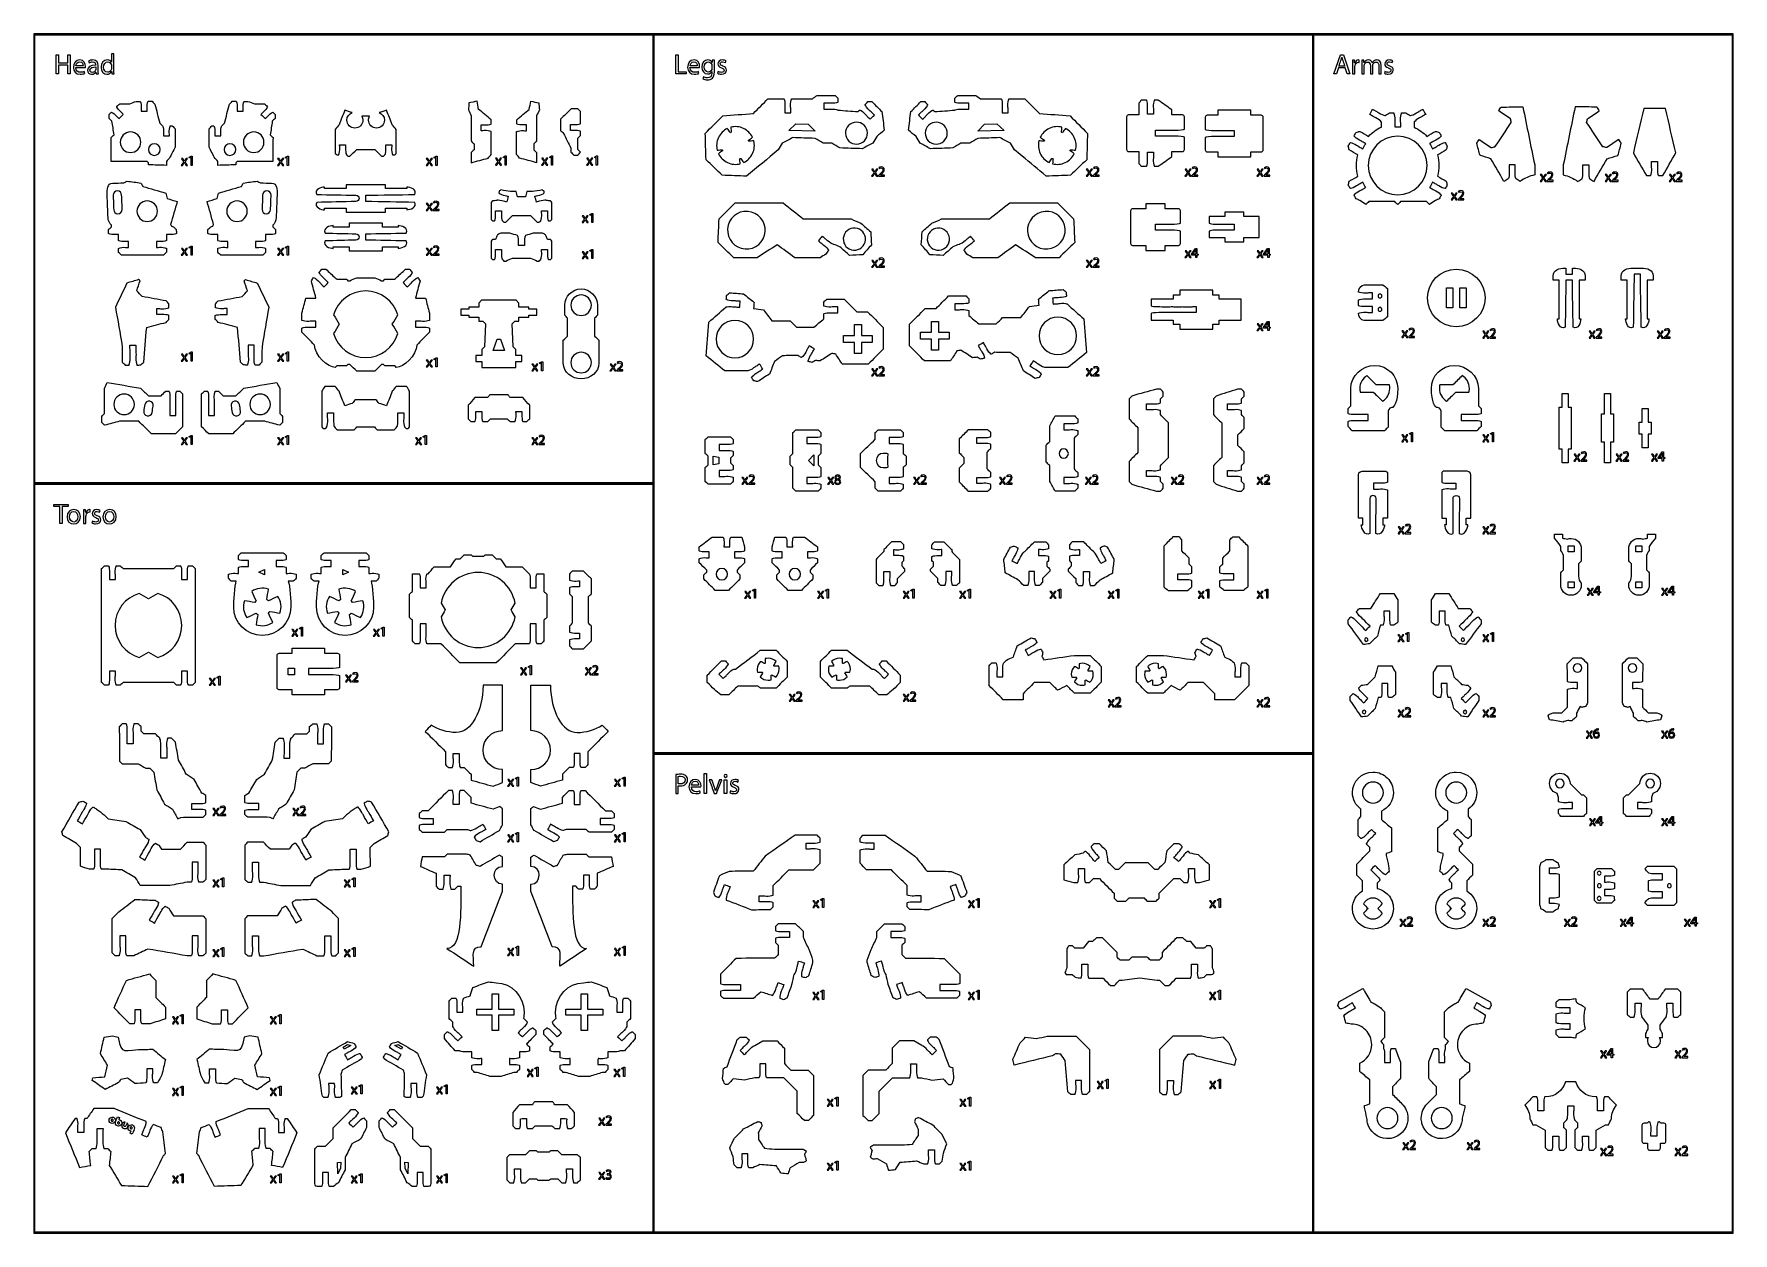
# Model space of a CAD drawing. Extents: x 0 to 850, y 0 to 600.
import ezdxf

# ---------------------------------------------------------------- set-up
doc = ezdxf.new("R2010")
doc.units = 0
doc.header["$MEASUREMENT"] = 0
doc.layers.add('DEFAULT', color=18, linetype='CONTINUOUS')

msp = doc.modelspace()

# ---------------------------------------------------------------- linework, layer by layer
at = {"layer": 'DEFAULT', "color": 5}
for points in [[(310, 600), (0, 600), (0, 375), (310, 375)], [(309.65, 375.35), (0.35, 375.35), (0.35, 599.65), (309.65, 599.65)], [(640, 600), (310, 600), (310, 240), (640, 240)], [(639.65, 240.35), (310.35, 240.35), (310.35, 599.65), (639.65, 599.65)], [(850, 600), (640, 600), (640, 0), (850, 0)], [(849.65, 0.35), (640.35, 0.35), (640.35, 599.65), (849.65, 599.65)], [(12.3, 589.51), (12.3, 585.53), (16.9, 585.53), (16.9, 589.51), (18.14, 589.51), (18.14, 580), (16.9, 580), (16.9, 584.46), (12.3, 584.46), (12.3, 580), (11.07, 580), (11.07, 589.51)], [(321.07, 589.51), (322.3, 589.51), (322.3, 581.03), (326.36, 581.03), (326.36, 580), (321.07, 580)], [(652.61, 582.99), (651.62, 580), (650.35, 580), (653.58, 589.51), (655.06, 589.51), (658.31, 580), (657, 580), (655.98, 582.99)], [(78.56, 538.26), (78.54, 538.26), (77.75, 537.83), (77.63, 538.3), (78.63, 538.84), (79.16, 538.84), (79.16, 534.25), (78.56, 534.25)], [(126.72, 538.26), (126.71, 538.26), (125.91, 537.83), (125.79, 538.3), (126.79, 538.84), (127.32, 538.84), (127.32, 534.25), (126.72, 534.25)], [(201.09, 538.26), (201.08, 538.26), (200.28, 537.83), (200.16, 538.3), (201.16, 538.84), (201.69, 538.84), (201.69, 534.25), (201.09, 534.25)], [(235.7, 538.37), (235.69, 538.37), (234.89, 537.94), (234.77, 538.41), (235.77, 538.95), (236.3, 538.95), (236.3, 534.36), (235.7, 534.36)], [(258.83, 538.37), (258.82, 538.37), (258.02, 537.94), (257.9, 538.41), (258.91, 538.95), (259.43, 538.95), (259.43, 534.36), (258.83, 534.36)], [(281.32, 538.37), (281.31, 538.37), (280.51, 537.94), (280.39, 538.41), (281.39, 538.95), (281.92, 538.95), (281.92, 534.36), (281.32, 534.36)], [(279.06, 509.65), (279.05, 509.65), (278.25, 509.22), (278.13, 509.7), (279.13, 510.23), (279.66, 510.23), (279.66, 505.65), (279.06, 505.65)], [(78.56, 493.32), (78.54, 493.32), (77.75, 492.89), (77.63, 493.37), (78.63, 493.9), (79.16, 493.9), (79.16, 489.32), (78.56, 489.32)], [(126.72, 493.32), (126.71, 493.32), (125.91, 492.89), (125.79, 493.37), (126.79, 493.9), (127.32, 493.9), (127.32, 489.32), (126.72, 489.32)], [(279.06, 491.58), (279.05, 491.58), (278.25, 491.15), (278.13, 491.62), (279.13, 492.16), (279.66, 492.16), (279.66, 487.57), (279.06, 487.57)], [(581.23, 488.15), (581.23, 489.39), (579.1, 489.39), (579.1, 489.8), (581.14, 492.73), (581.82, 492.73), (581.82, 489.88), (582.46, 489.88), (582.46, 489.39), (581.82, 489.39), (581.82, 488.15)], [(617.28, 488.15), (617.28, 489.39), (615.15, 489.39), (615.15, 489.8), (617.19, 492.73), (617.86, 492.73), (617.86, 489.88), (618.51, 489.88), (618.51, 489.39), (617.86, 489.39), (617.86, 488.15)], [(617.28, 451.56), (617.28, 452.81), (615.15, 452.81), (615.15, 453.22), (617.19, 456.14), (617.86, 456.14), (617.86, 453.29), (618.51, 453.29), (618.51, 452.81), (617.86, 452.81), (617.86, 451.56)], [(78.56, 440.29), (78.54, 440.29), (77.75, 439.86), (77.63, 440.33), (78.63, 440.87), (79.16, 440.87), (79.16, 436.28), (78.56, 436.28)], [(126.72, 440.29), (126.71, 440.29), (125.91, 439.86), (125.79, 440.33), (126.79, 440.87), (127.32, 440.87), (127.32, 436.28), (126.72, 436.28)], [(201.09, 437.43), (201.08, 437.43), (200.28, 437), (200.16, 437.48), (201.16, 438.01), (201.69, 438.01), (201.69, 433.42), (201.09, 433.42)], [(253.9, 435.38), (253.88, 435.38), (253.08, 434.95), (252.96, 435.43), (253.97, 435.96), (254.5, 435.96), (254.5, 431.37), (253.9, 431.37)], [(689.12, 399.96), (689.11, 399.96), (688.31, 399.53), (688.19, 400), (689.19, 400.54), (689.72, 400.54), (689.72, 395.95), (689.12, 395.95)], [(729.64, 399.96), (729.62, 399.96), (728.82, 399.53), (728.7, 400), (729.71, 400.54), (730.24, 400.54), (730.24, 395.95), (729.64, 395.95)], [(78.56, 398.53), (78.54, 398.53), (77.75, 398.1), (77.63, 398.58), (78.63, 399.11), (79.16, 399.11), (79.16, 394.52), (78.56, 394.52)], [(126.72, 398.53), (126.71, 398.53), (125.91, 398.1), (125.79, 398.58), (126.79, 399.11), (127.32, 399.11), (127.32, 394.52), (126.72, 394.52)], [(195.71, 398.53), (195.7, 398.53), (194.9, 398.1), (194.78, 398.58), (195.78, 399.11), (196.31, 399.11), (196.31, 394.52), (195.71, 394.52)], [(814.61, 386.29), (814.61, 387.54), (812.47, 387.54), (812.47, 387.95), (814.52, 390.88), (815.19, 390.88), (815.19, 388.03), (815.83, 388.03), (815.83, 387.54), (815.19, 387.54), (815.19, 386.29)], [(310, 375), (0, 375), (0, 0), (310, 0)], [(309.65, 0.35), (0.35, 0.35), (0.35, 374.65), (309.65, 374.65)], [(12.88, 363.47), (9.99, 363.47), (9.99, 364.51), (17.03, 364.51), (17.03, 363.47), (14.12, 363.47), (14.12, 355), (12.88, 355)], [(782.48, 319.15), (782.48, 320.4), (780.34, 320.4), (780.34, 320.81), (782.39, 323.74), (783.06, 323.74), (783.06, 320.89), (783.7, 320.89), (783.7, 320.4), (783.06, 320.4), (783.06, 319.15)], [(819.68, 319.15), (819.68, 320.4), (817.55, 320.4), (817.55, 320.81), (819.59, 323.74), (820.26, 323.74), (820.26, 320.89), (820.91, 320.89), (820.91, 320.4), (820.26, 320.4), (820.26, 319.15)], [(360.41, 321.66), (360.39, 321.66), (359.6, 321.23), (359.48, 321.71), (360.48, 322.24), (361.01, 322.24), (361.01, 317.65), (360.41, 317.65)], [(396.86, 321.66), (396.85, 321.66), (396.05, 321.23), (395.93, 321.71), (396.93, 322.24), (397.46, 322.24), (397.46, 317.65), (396.86, 317.65)], [(439.66, 321.66), (439.65, 321.66), (438.85, 321.23), (438.73, 321.71), (439.73, 322.24), (440.26, 322.24), (440.26, 317.65), (439.66, 317.65)], [(467.91, 321.66), (467.89, 321.66), (467.09, 321.23), (466.97, 321.71), (467.98, 322.24), (468.51, 322.24), (468.51, 317.65), (467.91, 317.65)], [(513.11, 321.66), (513.1, 321.66), (512.3, 321.23), (512.18, 321.71), (513.18, 322.24), (513.71, 322.24), (513.71, 317.65), (513.11, 317.65)], [(542.18, 321.66), (542.17, 321.66), (541.37, 321.23), (541.25, 321.71), (542.25, 322.24), (542.78, 322.24), (542.78, 317.65), (542.18, 317.65)], [(587.23, 321.66), (587.22, 321.66), (586.42, 321.23), (586.3, 321.71), (587.3, 322.24), (587.83, 322.24), (587.83, 317.65), (587.23, 317.65)], [(616.71, 321.66), (616.69, 321.66), (615.89, 321.23), (615.77, 321.71), (616.78, 322.24), (617.31, 322.24), (617.31, 317.65), (616.71, 317.65)], [(133.81, 302.64), (133.8, 302.64), (133, 302.21), (132.88, 302.68), (133.88, 303.22), (134.41, 303.22), (134.41, 298.63), (133.81, 298.63)], [(174.6, 302.64), (174.59, 302.64), (173.79, 302.21), (173.67, 302.68), (174.67, 303.22), (175.2, 303.22), (175.2, 298.63), (174.6, 298.63)], [(687.17, 300.01), (687.16, 300.01), (686.36, 299.58), (686.24, 300.05), (687.24, 300.58), (687.77, 300.58), (687.77, 296), (687.17, 296)], [(729.64, 300.01), (729.62, 300.01), (728.82, 299.58), (728.7, 300.05), (729.71, 300.58), (730.24, 300.58), (730.24, 296), (729.64, 296)], [(248.27, 283.36), (248.25, 283.36), (247.46, 282.93), (247.34, 283.41), (248.34, 283.94), (248.87, 283.94), (248.87, 279.36), (248.27, 279.36)], [(92.54, 278.13), (92.52, 278.13), (91.72, 277.7), (91.6, 278.17), (92.61, 278.71), (93.13, 278.71), (93.13, 274.12), (92.54, 274.12)], [(640, 240), (310, 240), (310, 0), (640, 0)], [(639.65, 0.35), (310.35, 0.35), (310.35, 239.65), (639.65, 239.65)], [(335.25, 230.02), (336.5, 230.02), (336.5, 220), (335.25, 220)], [(241.81, 227.58), (241.79, 227.58), (241, 227.15), (240.88, 227.63), (241.88, 228.16), (242.41, 228.16), (242.41, 223.58), (241.81, 223.58)], [(295.2, 227.58), (295.19, 227.58), (294.39, 227.15), (294.27, 227.63), (295.27, 228.16), (295.8, 228.16), (295.8, 223.58), (295.2, 223.58)], [(345.37, 226.83), (346.61, 226.83), (346.61, 220), (345.37, 220)], [(783.57, 203.88), (783.57, 205.12), (781.44, 205.12), (781.44, 205.53), (783.48, 208.46), (784.15, 208.46), (784.15, 205.61), (784.79, 205.61), (784.79, 205.12), (784.15, 205.12), (784.15, 203.88)], [(819.68, 203.88), (819.68, 205.12), (817.55, 205.12), (817.55, 205.53), (819.59, 208.46), (820.26, 208.46), (820.26, 205.61), (820.91, 205.61), (820.91, 205.12), (820.26, 205.12), (820.26, 203.88)], [(241.81, 199.84), (241.79, 199.84), (241, 199.41), (240.88, 199.88), (241.88, 200.42), (242.41, 200.42), (242.41, 195.83), (241.81, 195.83)], [(295.2, 199.84), (295.19, 199.84), (294.39, 199.41), (294.27, 199.88), (295.27, 200.42), (295.8, 200.42), (295.8, 195.83), (295.2, 195.83)], [(94.36, 177.22), (94.34, 177.22), (93.54, 176.79), (93.42, 177.27), (94.43, 177.8), (94.96, 177.8), (94.96, 173.21), (94.36, 173.21)], [(160.03, 177.22), (160.01, 177.22), (159.22, 176.79), (159.1, 177.27), (160.1, 177.8), (160.63, 177.8), (160.63, 173.21), (160.03, 173.21)], [(394.49, 166.88), (394.47, 166.88), (393.68, 166.45), (393.56, 166.92), (394.56, 167.46), (395.09, 167.46), (395.09, 162.87), (394.49, 162.87)], [(472.28, 166.88), (472.27, 166.88), (471.47, 166.45), (471.35, 166.92), (472.35, 167.46), (472.88, 167.46), (472.88, 162.87), (472.28, 162.87)], [(592.97, 166.88), (592.95, 166.88), (592.15, 166.45), (592.03, 166.92), (593.04, 167.46), (593.56, 167.46), (593.56, 162.87), (592.97, 162.87)], [(798.97, 153.52), (798.97, 154.77), (796.84, 154.77), (796.84, 155.18), (798.89, 158.11), (799.56, 158.11), (799.56, 155.26), (800.2, 155.26), (800.2, 154.77), (799.56, 154.77), (799.56, 153.52)], [(831.04, 153.52), (831.04, 154.77), (828.9, 154.77), (828.9, 155.18), (830.95, 158.11), (831.62, 158.11), (831.62, 155.26), (832.26, 155.26), (832.26, 154.77), (831.62, 154.77), (831.62, 153.52)], [(94.36, 142.3), (94.34, 142.3), (93.54, 141.87), (93.42, 142.34), (94.43, 142.88), (94.96, 142.88), (94.96, 138.29), (94.36, 138.29)], [(160.03, 142.3), (160.01, 142.3), (159.22, 141.87), (159.1, 142.34), (160.1, 142.88), (160.63, 142.88), (160.63, 138.29), (160.03, 138.29)], [(241.81, 142.91), (241.79, 142.91), (241, 142.48), (240.88, 142.95), (241.88, 143.49), (242.41, 143.49), (242.41, 138.9), (241.81, 138.9)], [(295.2, 142.91), (295.19, 142.91), (294.39, 142.48), (294.27, 142.95), (295.27, 143.49), (295.8, 143.49), (295.8, 138.9), (295.2, 138.9)], [(394.49, 120.9), (394.47, 120.9), (393.68, 120.47), (393.56, 120.94), (394.56, 121.48), (395.09, 121.48), (395.09, 116.89), (394.49, 116.89)], [(472.28, 120.9), (472.27, 120.9), (471.47, 120.47), (471.35, 120.94), (472.35, 121.48), (472.88, 121.48), (472.88, 116.89), (472.28, 116.89)], [(592.96, 120.9), (592.95, 120.9), (592.15, 120.47), (592.03, 120.94), (593.04, 121.48), (593.56, 121.48), (593.56, 116.89), (592.96, 116.89)], [(74.11, 108.74), (74.1, 108.74), (73.3, 108.31), (73.18, 108.78), (74.19, 109.32), (74.71, 109.32), (74.71, 104.73), (74.11, 104.73)], [(123.05, 108.74), (123.04, 108.74), (122.24, 108.31), (122.12, 108.78), (123.12, 109.32), (123.65, 109.32), (123.65, 104.73), (123.05, 104.73)], [(789.11, 87.74), (789.11, 88.99), (786.98, 88.99), (786.98, 89.4), (789.02, 92.33), (789.69, 92.33), (789.69, 89.48), (790.34, 89.48), (790.34, 88.99), (789.69, 88.99), (789.69, 87.74)], [(251.56, 82.39), (251.55, 82.39), (250.75, 81.96), (250.63, 82.44), (251.63, 82.97), (252.16, 82.97), (252.16, 78.39), (251.56, 78.39)], [(294.98, 82.39), (294.97, 82.39), (294.17, 81.96), (294.05, 82.44), (295.05, 82.97), (295.58, 82.97), (295.58, 78.39), (294.98, 78.39)], [(536.76, 76.34), (536.75, 76.34), (535.95, 75.91), (535.83, 76.38), (536.83, 76.92), (537.36, 76.92), (537.36, 72.33), (536.76, 72.33)], [(593.02, 76.34), (593.01, 76.34), (592.21, 75.91), (592.09, 76.38), (593.09, 76.92), (593.62, 76.92), (593.62, 72.33), (593.02, 72.33)], [(74.11, 72.87), (74.1, 72.87), (73.3, 72.44), (73.18, 72.91), (74.19, 73.45), (74.71, 73.45), (74.71, 68.86), (74.11, 68.86)], [(123.05, 72.87), (123.04, 72.87), (122.24, 72.44), (122.12, 72.91), (123.12, 73.45), (123.65, 73.45), (123.65, 68.86), (123.05, 68.86)], [(163.53, 73.58), (163.52, 73.58), (162.72, 73.15), (162.6, 73.62), (163.6, 74.16), (164.13, 74.16), (164.13, 69.57), (163.53, 69.57)], [(206.19, 73.58), (206.18, 73.58), (205.38, 73.15), (205.26, 73.62), (206.26, 74.16), (206.79, 74.16), (206.79, 69.57), (206.19, 69.57)], [(401.65, 67.46), (401.64, 67.46), (400.84, 67.03), (400.72, 67.5), (401.72, 68.04), (402.25, 68.04), (402.25, 63.45), (401.65, 63.45)], [(468.05, 67.46), (468.04, 67.46), (467.24, 67.03), (467.12, 67.5), (468.12, 68.04), (468.65, 68.04), (468.65, 63.45), (468.05, 63.45)], [(401.65, 35.47), (401.64, 35.47), (400.84, 35.03), (400.72, 35.51), (401.72, 36.04), (402.25, 36.04), (402.25, 31.46), (401.65, 31.46)], [(468.05, 35.47), (468.04, 35.47), (467.24, 35.03), (467.12, 35.51), (468.12, 36.04), (468.65, 36.04), (468.65, 31.46), (468.05, 31.46)], [(74.11, 29.09), (74.1, 29.09), (73.3, 28.66), (73.18, 29.13), (74.19, 29.67), (74.71, 29.67), (74.71, 25.08), (74.11, 25.08)], [(123.05, 29.09), (123.04, 29.09), (122.24, 28.66), (122.12, 29.13), (123.12, 29.67), (123.65, 29.67), (123.65, 25.08), (123.05, 25.08)], [(163.53, 29.09), (163.52, 29.09), (162.72, 28.66), (162.6, 29.13), (163.6, 29.67), (164.13, 29.67), (164.13, 25.08), (163.53, 25.08)], [(206.19, 29.09), (206.18, 29.09), (205.38, 28.66), (205.26, 29.13), (206.26, 29.67), (206.79, 29.67), (206.79, 25.08), (206.19, 25.08)]]:
    msp.add_lwpolyline(points, close=True, dxfattribs=at)
at = {"layer": 'DEFAULT', "color": 1}
for points in [[(387.39, 554.92), (390.74, 551.37), (377.6, 551.75), (381.16, 555.1)], [(485.29, 551.75), (472.14, 551.37), (475.5, 554.92), (481.73, 555.1)], [(706.58, 472.92), (709.78, 472.92), (709.78, 462.92), (706.58, 462.92)], [(713.28, 472.92), (716.48, 472.92), (716.48, 462.92), (713.28, 462.92)], [(247.63, 462.32), (247.63, 463.32), (242.63, 463.32), (242.63, 465.32), (241.21, 466.74), (223.92, 466.74), (222.55, 465.32), (222.55, 463.32), (217.55, 463.32), (217.55, 462.32), (213.55, 462.32), (213.55, 459.32), (217.55, 459.32), (217.55, 458.32), (222.55, 458.32), (222.55, 456.32), (224.51, 456.32), (225.92, 454.91), (225.45, 443.49), (224.04, 442.08), (224.04, 439.08), (221.04, 439.08), (221.04, 436.08), (224.04, 436.08), (224.04, 433.08), (241.13, 433.08), (241.13, 436.08), (244.13, 436.08), (244.13, 439.08), (241.13, 439.08), (241.13, 442.08), (239.72, 443.49), (239.21, 454.91), (240.63, 456.32), (242.63, 456.32), (242.63, 458.32), (247.63, 458.32), (247.63, 459.32), (251.63, 459.32), (251.63, 462.32)], [(410.41, 454.56), (413.92, 454.56), (413.92, 449.11), (419.36, 449.11), (419.37, 445.61), (413.92, 445.61), (413.92, 440.16), (410.42, 440.16), (410.42, 445.61), (404.97, 445.6), (404.97, 449.1), (410.42, 449.1)], [(452.47, 450.72), (457.92, 450.71), (457.91, 447.21), (452.47, 447.22), (452.46, 441.77), (448.96, 441.77), (448.96, 447.22), (443.52, 447.22), (443.52, 450.72), (448.96, 450.72), (448.97, 456.17), (452.47, 456.17)], [(229.75, 441.68), (231.75, 447.35), (233.42, 447.35), (235.42, 441.68)], [(768.99, 413.21), (768.99, 392.31), (767.49, 392.31), (767.49, 385.47), (764.49, 385.47), (764.49, 392.31), (762.99, 392.31), (762.99, 413.21), (764.49, 413.21), (764.49, 420.06), (767.49, 420.06), (767.49, 413.21)], [(784.15, 395.68), (784.16, 409.88), (785.66, 409.88), (785.67, 420.06), (788.67, 420.06), (788.66, 409.87), (790.16, 409.87), (790.15, 395.67), (788.65, 395.67), (788.64, 385.47), (785.64, 385.47), (785.65, 395.68)], [(803.1, 399.81), (803.1, 405.71), (804.6, 405.71), (804.61, 412.57), (807.61, 412.56), (807.61, 405.71), (809.1, 405.71), (809.1, 399.81), (807.6, 399.81), (807.59, 392.97), (804.59, 392.97), (804.6, 399.81)], [(342.56, 388.22), (342.56, 384.94), (339.74, 384.47), (339.74, 388.69)], [(387.47, 386.58), (390.22, 389.34), (390.22, 383.82)], [(770.46, 340.93), (767.46, 340.93), (767.46, 343.92), (770.46, 343.92)], [(801.46, 343.93), (804.46, 343.93), (804.46, 340.93), (801.46, 340.93)], [(115.26, 329.38), (112.44, 330.7), (115.26, 332.02)], [(154.57, 332.02), (157.39, 330.7), (154.57, 329.38)], [(770.46, 322.79), (767.46, 322.79), (767.46, 325.78), (770.46, 325.78)], [(801.45, 325.79), (804.45, 325.79), (804.45, 322.79), (801.45, 322.79)], [(127.09, 282.6), (130.34, 282.6), (130.34, 279.36), (127.09, 279.36)], [(221.55, 112.06), (229.25, 112.06), (229.25, 119.77), (232.35, 119.77), (232.35, 112.06), (240.06, 112.06), (240.06, 108.96), (232.35, 108.96), (232.35, 101.26), (229.25, 101.26), (229.25, 108.96), (221.55, 108.96)], [(284.58, 108.96), (276.88, 108.96), (276.88, 101.26), (273.78, 101.26), (273.78, 108.96), (266.08, 108.96), (266.08, 112.06), (273.78, 112.06), (273.78, 119.77), (276.88, 119.77), (276.88, 112.06), (284.58, 112.06)], [(154.62, 92.93), (156.87, 94.32), (158.54, 93.84), (155.21, 91.94)], [(183.83, 91.94), (180.49, 93.84), (182.16, 94.31), (184.41, 92.93)], [(153.46, 35.45), (153.39, 32.39), (151.98, 29.69), (151.88, 35.32)], [(187.15, 35.32), (187.05, 29.69), (185.64, 32.39), (185.58, 35.45)]]:
    msp.add_lwpolyline(points, close=True, dxfattribs=at)
for points in [[(756.34, 186.8), (756.34, 186.8)], [(763.18, 183.17), (763.19, 183.17)], [(756.34, 160.73), (756.34, 160.73)]]:
    msp.add_lwpolyline(points, dxfattribs=at)
at = {"layer": 'DEFAULT', "color": 5}
for points, knots in [([(20.92, 583.19), (20.95, 581.51), (22.02, 580.82), (23.26, 580.82), (24.15, 580.82), (24.69, 580.97), (25.15, 581.17), (25.23, 580.87), (25.3, 580.58), (25.37, 580.28), (24.93, 580.08), (24.18, 579.86), (23.09, 579.86), (20.99, 579.86), (19.74, 581.24), (19.74, 583.3), (19.74, 585.36), (20.95, 586.98), (22.94, 586.98), (25.17, 586.98), (25.76, 585.02), (25.76, 583.77), (25.76, 583.51), (25.73, 583.32), (25.72, 583.19), (24.12, 583.19), (22.52, 583.19), (20.92, 583.19)], [13.598, 13.598, 13.598, 13.598, 14.598, 14.598, 14.598, 15.598, 15.598, 15.598, 18.188444, 18.188444, 18.188444, 19.188444, 19.188444, 19.188444, 20.188444, 20.188444, 20.188444, 21.188444, 21.188444, 21.188444, 22.188444, 22.188444, 22.188444, 23.188444, 23.188444, 23.188444, 36.786444, 36.786444, 36.786444, 36.786444]), ([(31.08, 580), (31.05, 580.29), (31.02, 580.57), (30.98, 580.86), (30.97, 580.86), (30.95, 580.86), (30.94, 580.86), (30.56, 580.32), (29.83, 579.84), (28.85, 579.84), (27.47, 579.84), (26.76, 580.82), (26.76, 581.81), (26.76, 583.46), (28.23, 584.36), (30.87, 584.34), (30.87, 584.39), (30.87, 584.44), (30.87, 584.49), (30.87, 585.05), (30.71, 586.07), (29.32, 586.07), (28.68, 586.07), (28.02, 585.87), (27.54, 585.56), (27.45, 585.83), (27.35, 586.1), (27.26, 586.38), (27.82, 586.74), (28.64, 586.98), (29.5, 586.98), (31.59, 586.98), (32.1, 585.56), (32.1, 584.19), (32.1, 583.34), (32.1, 582.49), (32.1, 581.64), (32.1, 581.04), (32.13, 580.47), (32.21, 580), (31.83, 580), (31.46, 580), (31.08, 580)], [0, 0, 0, 0, 2.456013, 2.456013, 2.456013, 2.576013, 2.576013, 2.576013, 3.576013, 3.576013, 3.576013, 4.576013, 4.576013, 4.576013, 5.576013, 5.576013, 5.576013, 5.977013, 5.977013, 5.977013, 6.977013, 6.977013, 6.977013, 7.977013, 7.977013, 7.977013, 10.431071, 10.431071, 10.431071, 11.431071, 11.431071, 11.431071, 12.431071, 12.431071, 12.431071, 19.670071, 19.670071, 19.670071, 20.670071, 20.670071, 20.670071, 23.870071, 23.870071, 23.870071, 23.870071]), ([(40, 590.02), (40, 587.27), (40, 584.51), (40, 581.76), (40, 581.16), (40.01, 580.47), (40.06, 580), (39.68, 580), (39.31, 580), (38.94, 580), (38.92, 580.39), (38.9, 580.79), (38.88, 581.19), (38.88, 581.19), (38.87, 581.19), (38.86, 581.19), (38.48, 580.42), (37.64, 579.84), (36.53, 579.84), (34.88, 579.84), (33.61, 581.24), (33.61, 583.32), (33.59, 585.59), (35, 586.98), (36.67, 586.98), (37.71, 586.98), (38.42, 586.49), (38.73, 585.94), (38.74, 585.94), (38.75, 585.94), (38.76, 585.94), (38.76, 587.3), (38.76, 588.66), (38.76, 590.02), (39.17, 590.02), (39.59, 590.02), (40, 590.02)], [3.52, 3.52, 3.52, 3.52, 26.916, 26.916, 26.916, 27.916, 27.916, 27.916, 31.076, 31.076, 31.076, 34.439807, 34.439807, 34.439807, 34.519807, 34.519807, 34.519807, 35.519807, 35.519807, 35.519807, 36.519807, 36.519807, 36.519807, 37.519807, 37.519807, 37.519807, 38.519807, 38.519807, 38.519807, 38.599807, 38.599807, 38.599807, 50.157807, 50.157807, 50.157807, 53.677807, 53.677807, 53.677807, 53.677807]), ([(328.18, 583.19), (328.21, 581.51), (329.28, 580.82), (330.53, 580.82), (331.41, 580.82), (331.95, 580.97), (332.42, 581.17), (332.49, 580.87), (332.56, 580.58), (332.63, 580.28), (332.19, 580.08), (331.44, 579.86), (330.36, 579.86), (328.25, 579.86), (327, 581.24), (327, 583.3), (327, 585.36), (328.21, 586.98), (330.2, 586.98), (332.43, 586.98), (333.02, 585.02), (333.02, 583.77), (333.02, 583.51), (332.99, 583.32), (332.98, 583.19), (331.38, 583.19), (329.78, 583.19), (328.18, 583.19)], [13.597, 13.597, 13.597, 13.597, 14.597, 14.597, 14.597, 15.597, 15.597, 15.597, 18.187213, 18.187213, 18.187213, 19.187213, 19.187213, 19.187213, 20.187213, 20.187213, 20.187213, 21.187213, 21.187213, 21.187213, 22.187213, 22.187213, 22.187213, 23.187213, 23.187213, 23.187213, 36.784213, 36.784213, 36.784213, 36.784213]), ([(340.45, 586.83), (340.42, 586.33), (340.39, 585.78), (340.39, 584.95), (340.39, 583.63), (340.39, 582.31), (340.39, 580.99), (340.39, 579.42), (340.08, 578.46), (339.42, 577.87), (338.75, 577.25), (337.79, 577.05), (336.93, 577.05), (336.11, 577.05), (335.21, 577.25), (334.66, 577.62), (334.76, 577.93), (334.87, 578.25), (334.97, 578.56), (335.42, 578.28), (336.13, 578.02), (336.97, 578.02), (338.24, 578.02), (339.18, 578.69), (339.18, 580.41), (339.18, 580.66), (339.18, 580.92), (339.18, 581.17), (339.17, 581.17), (339.16, 581.17), (339.15, 581.17), (338.77, 580.54), (338.03, 580.03), (336.97, 580.03), (335.28, 580.03), (334.07, 581.47), (334.07, 583.36), (334.07, 585.67), (335.58, 586.98), (337.14, 586.98), (338.33, 586.98), (338.98, 586.36), (339.27, 585.8), (339.28, 585.8), (339.29, 585.8), (339.3, 585.8), (339.32, 586.14), (339.34, 586.49), (339.36, 586.83), (339.72, 586.83), (340.08, 586.83), (340.45, 586.83)], [3.079, 3.079, 3.079, 3.079, 4.079, 4.079, 4.079, 15.317, 15.317, 15.317, 16.317, 16.317, 16.317, 17.317, 17.317, 17.317, 18.317, 18.317, 18.317, 21.13683, 21.13683, 21.13683, 22.13683, 22.13683, 22.13683, 23.13683, 23.13683, 23.13683, 25.29683, 25.29683, 25.29683, 25.37583, 25.37583, 25.37583, 26.37583, 26.37583, 26.37583, 27.37583, 27.37583, 27.37583, 28.37583, 28.37583, 28.37583, 29.37583, 29.37583, 29.37583, 29.45583, 29.45583, 29.45583, 32.380265, 32.380265, 32.380265, 35.459265, 35.459265, 35.459265, 35.459265]), ([(342.28, 581.27), (342.65, 581.03), (343.3, 580.78), (343.92, 580.78), (344.82, 580.78), (345.24, 581.23), (345.24, 581.79), (345.24, 582.38), (344.89, 582.71), (343.97, 583.05), (342.75, 583.48), (342.17, 584.16), (342.17, 584.98), (342.17, 586.08), (343.06, 586.98), (344.52, 586.98), (345.22, 586.98), (345.82, 586.79), (346.2, 586.56), (346.1, 586.26), (346, 585.96), (345.89, 585.66), (345.62, 585.83), (345.13, 586.05), (344.5, 586.05), (343.76, 586.05), (343.35, 585.63), (343.35, 585.12), (343.35, 584.56), (343.76, 584.3), (344.65, 583.96), (345.84, 583.51), (346.44, 582.92), (346.44, 581.9), (346.44, 580.71), (345.51, 579.86), (343.89, 579.86), (343.14, 579.86), (342.45, 580.04), (341.97, 580.32), (342.07, 580.64), (342.18, 580.95), (342.28, 581.27)], [2.82078, 2.82078, 2.82078, 2.82078, 3.82078, 3.82078, 3.82078, 4.82078, 4.82078, 4.82078, 5.82078, 5.82078, 5.82078, 6.82078, 6.82078, 6.82078, 7.82078, 7.82078, 7.82078, 8.82078, 8.82078, 8.82078, 11.526862, 11.526862, 11.526862, 12.526862, 12.526862, 12.526862, 13.526862, 13.526862, 13.526862, 14.526862, 14.526862, 14.526862, 15.526862, 15.526862, 15.526862, 16.526862, 16.526862, 16.526862, 17.526862, 17.526862, 17.526862, 20.347642, 20.347642, 20.347642, 20.347642]), ([(655.73, 583.95), (655.42, 584.86), (655.11, 585.78), (654.8, 586.69), (654.59, 587.31), (654.44, 587.87), (654.3, 588.42), (654.29, 588.42), (654.28, 588.42), (654.28, 588.42), (654.13, 587.86), (653.98, 587.28), (653.8, 586.7), (653.48, 585.78), (653.17, 584.87), (652.86, 583.95), (653.82, 583.95), (654.77, 583.95), (655.73, 583.95)], [0, 0, 0, 0, 8.195833, 8.195833, 8.195833, 9.195833, 9.195833, 9.195833, 9.274833, 9.274833, 9.274833, 10.274833, 10.274833, 10.274833, 18.507597, 18.507597, 18.507597, 26.626597, 26.626597, 26.626597, 26.626597]), ([(659.62, 584.7), (659.62, 585.5), (659.61, 586.19), (659.57, 586.83), (659.93, 586.83), (660.29, 586.83), (660.65, 586.83), (660.67, 586.38), (660.68, 585.94), (660.7, 585.49), (660.71, 585.49), (660.73, 585.49), (660.75, 585.49), (661.06, 586.41), (661.81, 586.98), (662.64, 586.98), (662.78, 586.98), (662.88, 586.97), (663, 586.94), (663, 586.55), (663, 586.16), (663, 585.77), (662.87, 585.8), (662.74, 585.81), (662.57, 585.81), (661.7, 585.81), (661.08, 585.15), (660.91, 584.22), (660.88, 584.05), (660.85, 583.85), (660.85, 583.64), (660.85, 582.43), (660.85, 581.21), (660.85, 580), (660.44, 580), (660.03, 580), (659.62, 580), (659.62, 581.57), (659.62, 583.13), (659.62, 584.7)], [13.318, 13.318, 13.318, 13.318, 14.318, 14.318, 14.318, 17.397, 17.397, 17.397, 21.197895, 21.197895, 21.197895, 21.357895, 21.357895, 21.357895, 22.357895, 22.357895, 22.357895, 23.357895, 23.357895, 23.357895, 26.676895, 26.676895, 26.676895, 27.676895, 27.676895, 27.676895, 28.676895, 28.676895, 28.676895, 29.676895, 29.676895, 29.676895, 39.994895, 39.994895, 39.994895, 43.473895, 43.473895, 43.473895, 56.791895, 56.791895, 56.791895, 56.791895]), ([(664.29, 584.98), (664.29, 585.69), (664.28, 586.26), (664.24, 586.83), (664.6, 586.83), (664.96, 586.83), (665.32, 586.83), (665.34, 586.46), (665.36, 586.1), (665.38, 585.73), (665.39, 585.73), (665.41, 585.73), (665.42, 585.73), (665.8, 586.38), (666.44, 586.98), (667.57, 586.98), (668.5, 586.98), (669.2, 586.42), (669.5, 585.62), (669.51, 585.62), (669.52, 585.62), (669.53, 585.62), (669.74, 586), (670.01, 586.29), (670.29, 586.5), (670.7, 586.81), (671.15, 586.98), (671.8, 586.98), (672.7, 586.98), (674.04, 586.39), (674.04, 584.02), (674.04, 582.68), (674.04, 581.34), (674.04, 580), (673.64, 580), (673.23, 580), (672.83, 580), (672.83, 581.29), (672.83, 582.58), (672.83, 583.87), (672.83, 585.18), (672.35, 585.97), (671.35, 585.97), (670.64, 585.97), (670.09, 585.45), (669.88, 584.84), (669.82, 584.67), (669.78, 584.44), (669.78, 584.22), (669.78, 582.81), (669.78, 581.41), (669.78, 580), (669.38, 580), (668.97, 580), (668.57, 580), (668.57, 581.36), (668.57, 582.73), (668.57, 584.09), (668.57, 585.18), (668.09, 585.97), (667.14, 585.97), (666.37, 585.97), (665.8, 585.35), (665.61, 584.73), (665.54, 584.54), (665.51, 584.33), (665.51, 584.12), (665.51, 582.75), (665.51, 581.37), (665.51, 580), (665.1, 580), (664.7, 580), (664.29, 580), (664.29, 581.66), (664.29, 583.32), (664.29, 584.98)], [14.118, 14.118, 14.118, 14.118, 15.118, 15.118, 15.118, 18.197, 18.197, 18.197, 21.320101, 21.320101, 21.320101, 21.440101, 21.440101, 21.440101, 22.440101, 22.440101, 22.440101, 23.440101, 23.440101, 23.440101, 23.519101, 23.519101, 23.519101, 24.519101, 24.519101, 24.519101, 25.519101, 25.519101, 25.519101, 26.519101, 26.519101, 26.519101, 37.917101, 37.917101, 37.917101, 41.357101, 41.357101, 41.357101, 52.315101, 52.315101, 52.315101, 53.315101, 53.315101, 53.315101, 54.315101, 54.315101, 54.315101, 55.315101, 55.315101, 55.315101, 67.273101, 67.273101, 67.273101, 70.713101, 70.713101, 70.713101, 82.311101, 82.311101, 82.311101, 83.311101, 83.311101, 83.311101, 84.311101, 84.311101, 84.311101, 85.311101, 85.311101, 85.311101, 96.990101, 96.990101, 96.990101, 100.429101, 100.429101, 100.429101, 114.547101, 114.547101, 114.547101, 114.547101]), ([(675.89, 581.27), (676.26, 581.03), (676.91, 580.78), (677.53, 580.78), (678.43, 580.78), (678.86, 581.23), (678.86, 581.79), (678.86, 582.38), (678.5, 582.71), (677.59, 583.05), (676.36, 583.48), (675.78, 584.16), (675.78, 584.98), (675.78, 586.08), (676.67, 586.98), (678.14, 586.98), (678.83, 586.98), (679.43, 586.79), (679.82, 586.56), (679.71, 586.26), (679.61, 585.96), (679.51, 585.66), (679.24, 585.83), (678.74, 586.05), (678.11, 586.05), (677.37, 586.05), (676.97, 585.63), (676.97, 585.12), (676.97, 584.56), (677.37, 584.3), (678.26, 583.96), (679.45, 583.51), (680.06, 582.92), (680.06, 581.9), (680.06, 580.71), (679.12, 579.86), (677.5, 579.86), (676.75, 579.86), (676.06, 580.04), (675.58, 580.32), (675.69, 580.64), (675.79, 580.95), (675.89, 581.27)], [2.82078, 2.82078, 2.82078, 2.82078, 3.82078, 3.82078, 3.82078, 4.82078, 4.82078, 4.82078, 5.82078, 5.82078, 5.82078, 6.82078, 6.82078, 6.82078, 7.82078, 7.82078, 7.82078, 8.82078, 8.82078, 8.82078, 11.526862, 11.526862, 11.526862, 12.526862, 12.526862, 12.526862, 13.526862, 13.526862, 13.526862, 14.526862, 14.526862, 14.526862, 15.526862, 15.526862, 15.526862, 16.526862, 16.526862, 16.526862, 17.526862, 17.526862, 17.526862, 20.347642, 20.347642, 20.347642, 20.347642]), ([(24.56, 584.08), (24.58, 584.87), (24.24, 586.09), (22.84, 586.09), (21.58, 586.09), (21.03, 584.94), (20.94, 584.08), (22.14, 584.08), (23.35, 584.08), (24.56, 584.08)], [10.278, 10.278, 10.278, 10.278, 11.278, 11.278, 11.278, 12.278, 12.278, 12.278, 22.556, 22.556, 22.556, 22.556]), ([(30.9, 583.48), (29.54, 583.51), (28.01, 583.27), (28.01, 581.95), (28.01, 581.14), (28.54, 580.76), (29.18, 580.76), (30.07, 580.76), (30.63, 581.33), (30.83, 581.9), (30.87, 582.03), (30.9, 582.17), (30.9, 582.3), (30.9, 582.69), (30.9, 583.09), (30.9, 583.48)], [3.359, 3.359, 3.359, 3.359, 4.359, 4.359, 4.359, 5.359, 5.359, 5.359, 6.359, 6.359, 6.359, 7.359, 7.359, 7.359, 10.718, 10.718, 10.718, 10.718]), ([(38.76, 584.05), (38.76, 584.2), (38.74, 584.42), (38.7, 584.57), (38.52, 585.36), (37.84, 586.01), (36.91, 586.01), (35.63, 586.01), (34.86, 584.88), (34.86, 583.37), (34.86, 581.99), (35.54, 580.85), (36.88, 580.85), (37.71, 580.85), (38.48, 581.4), (38.7, 582.33), (38.74, 582.5), (38.76, 582.67), (38.76, 582.86), (38.76, 583.26), (38.76, 583.65), (38.76, 584.05)], [3.359, 3.359, 3.359, 3.359, 4.359, 4.359, 4.359, 5.359, 5.359, 5.359, 6.359, 6.359, 6.359, 7.359, 7.359, 7.359, 8.359, 8.359, 8.359, 9.359, 9.359, 9.359, 12.718, 12.718, 12.718, 12.718]), ([(331.82, 584.08), (331.84, 584.87), (331.5, 586.1), (330.1, 586.1), (328.85, 586.1), (328.3, 584.94), (328.2, 584.08), (329.41, 584.08), (330.62, 584.08), (331.82, 584.08)], [10.278, 10.278, 10.278, 10.278, 11.278, 11.278, 11.278, 12.278, 12.278, 12.278, 22.556, 22.556, 22.556, 22.556]), ([(339.16, 584.13), (339.16, 584.35), (339.15, 584.53), (339.09, 584.7), (338.87, 585.42), (338.26, 586.01), (337.36, 586.01), (336.17, 586.01), (335.32, 585.01), (335.32, 583.43), (335.32, 582.09), (336, 580.97), (337.34, 580.97), (338.1, 580.97), (338.79, 581.45), (339.06, 582.24), (339.13, 582.45), (339.16, 582.69), (339.16, 582.91), (339.16, 583.32), (339.16, 583.72), (339.16, 584.13)], [3.479, 3.479, 3.479, 3.479, 4.479, 4.479, 4.479, 5.479, 5.479, 5.479, 6.479, 6.479, 6.479, 7.479, 7.479, 7.479, 8.479, 8.479, 8.479, 9.479, 9.479, 9.479, 12.958, 12.958, 12.958, 12.958]), ([(74.43, 537.67), (74.59, 537.42), (74.75, 537.18), (74.92, 536.93), (75.04, 536.74), (75.15, 536.57), (75.26, 536.37), (75.27, 536.37), (75.28, 536.37), (75.28, 536.37), (75.4, 536.58), (75.51, 536.76), (75.62, 536.94), (75.78, 537.18), (75.94, 537.42), (76.1, 537.67), (76.33, 537.67), (76.55, 537.67), (76.77, 537.67), (76.38, 537.12), (76, 536.57), (75.61, 536.01), (76.01, 535.43), (76.41, 534.84), (76.81, 534.25), (76.57, 534.25), (76.34, 534.25), (76.1, 534.25), (75.94, 534.51), (75.77, 534.76), (75.6, 535.02), (75.47, 535.22), (75.35, 535.41), (75.23, 535.61), (75.23, 535.61), (75.23, 535.61), (75.22, 535.61), (75.11, 535.41), (74.99, 535.22), (74.86, 535.02), (74.7, 534.76), (74.53, 534.51), (74.37, 534.25), (74.14, 534.25), (73.91, 534.25), (73.68, 534.25), (74.09, 534.83), (74.49, 535.41), (74.9, 535.99), (74.51, 536.55), (74.12, 537.11), (73.74, 537.67), (73.97, 537.67), (74.2, 537.67), (74.43, 537.67)], [0, 0, 0, 0, 2.49699, 2.49699, 2.49699, 3.49699, 3.49699, 3.49699, 3.55699, 3.55699, 3.55699, 4.55699, 4.55699, 4.55699, 7.026266, 7.026266, 7.026266, 8.927266, 8.927266, 8.927266, 14.655124, 14.655124, 14.655124, 20.703, 20.703, 20.703, 22.704, 22.704, 22.704, 25.30653, 25.30653, 25.30653, 26.30653, 26.30653, 26.30653, 26.34653, 26.34653, 26.34653, 27.34653, 27.34653, 27.34653, 29.938742, 29.938742, 29.938742, 31.878742, 31.878742, 31.878742, 37.899296, 37.899296, 37.899296, 43.664319, 43.664319, 43.664319, 45.624319, 45.624319, 45.624319, 45.624319]), ([(122.59, 537.67), (122.76, 537.42), (122.92, 537.18), (123.08, 536.93), (123.21, 536.74), (123.31, 536.57), (123.43, 536.37), (123.43, 536.37), (123.44, 536.37), (123.45, 536.37), (123.56, 536.58), (123.67, 536.76), (123.79, 536.94), (123.95, 537.18), (124.11, 537.42), (124.27, 537.67), (124.49, 537.67), (124.71, 537.67), (124.94, 537.67), (124.55, 537.12), (124.16, 536.57), (123.77, 536.01), (124.17, 535.43), (124.57, 534.84), (124.97, 534.25), (124.74, 534.25), (124.5, 534.25), (124.27, 534.25), (124.1, 534.51), (123.93, 534.76), (123.76, 535.02), (123.63, 535.22), (123.52, 535.41), (123.4, 535.61), (123.39, 535.61), (123.39, 535.61), (123.38, 535.61), (123.27, 535.41), (123.15, 535.22), (123.02, 535.02), (122.86, 534.76), (122.69, 534.51), (122.53, 534.25), (122.3, 534.25), (122.07, 534.25), (121.85, 534.25), (122.25, 534.83), (122.65, 535.41), (123.06, 535.99), (122.67, 536.55), (122.29, 537.11), (121.9, 537.67), (122.13, 537.67), (122.36, 537.67), (122.59, 537.67)], [0, 0, 0, 0, 2.49699, 2.49699, 2.49699, 3.49699, 3.49699, 3.49699, 3.55699, 3.55699, 3.55699, 4.55699, 4.55699, 4.55699, 7.026266, 7.026266, 7.026266, 8.927266, 8.927266, 8.927266, 14.655124, 14.655124, 14.655124, 20.703, 20.703, 20.703, 22.704, 22.704, 22.704, 25.30653, 25.30653, 25.30653, 26.30653, 26.30653, 26.30653, 26.34653, 26.34653, 26.34653, 27.34653, 27.34653, 27.34653, 29.938742, 29.938742, 29.938742, 31.878742, 31.878742, 31.878742, 37.899296, 37.899296, 37.899296, 43.664319, 43.664319, 43.664319, 45.624319, 45.624319, 45.624319, 45.624319]), ([(196.96, 537.67), (197.12, 537.42), (197.29, 537.18), (197.45, 536.93), (197.58, 536.74), (197.68, 536.57), (197.79, 536.37), (197.8, 536.37), (197.81, 536.37), (197.82, 536.37), (197.93, 536.58), (198.04, 536.76), (198.15, 536.94), (198.31, 537.18), (198.47, 537.42), (198.63, 537.67), (198.86, 537.67), (199.08, 537.67), (199.3, 537.67), (198.92, 537.12), (198.53, 536.57), (198.14, 536.01), (198.54, 535.43), (198.94, 534.84), (199.34, 534.25), (199.1, 534.25), (198.87, 534.25), (198.63, 534.25), (198.47, 534.51), (198.3, 534.76), (198.13, 535.02), (198, 535.22), (197.89, 535.41), (197.77, 535.61), (197.76, 535.61), (197.76, 535.61), (197.75, 535.61), (197.64, 535.41), (197.52, 535.22), (197.39, 535.02), (197.23, 534.76), (197.06, 534.51), (196.9, 534.25), (196.67, 534.25), (196.44, 534.25), (196.21, 534.25), (196.62, 534.83), (197.02, 535.41), (197.43, 535.99), (197.04, 536.55), (196.66, 537.11), (196.27, 537.67), (196.5, 537.67), (196.73, 537.67), (196.96, 537.67)], [0, 0, 0, 0, 2.497543, 2.497543, 2.497543, 3.497543, 3.497543, 3.497543, 3.557543, 3.557543, 3.557543, 4.557543, 4.557543, 4.557543, 7.026819, 7.026819, 7.026819, 8.927819, 8.927819, 8.927819, 14.655677, 14.655677, 14.655677, 20.703553, 20.703553, 20.703553, 22.704553, 22.704553, 22.704553, 25.307083, 25.307083, 25.307083, 26.307083, 26.307083, 26.307083, 26.347083, 26.347083, 26.347083, 27.347083, 27.347083, 27.347083, 29.939294, 29.939294, 29.939294, 31.879294, 31.879294, 31.879294, 37.899849, 37.899849, 37.899849, 43.664871, 43.664871, 43.664871, 45.624871, 45.624871, 45.624871, 45.624871]), ([(231.58, 537.78), (231.74, 537.53), (231.9, 537.29), (232.06, 537.04), (232.19, 536.85), (232.3, 536.68), (232.41, 536.49), (232.42, 536.49), (232.42, 536.49), (232.43, 536.49), (232.54, 536.69), (232.66, 536.87), (232.77, 537.05), (232.93, 537.29), (233.09, 537.54), (233.25, 537.78), (233.47, 537.78), (233.69, 537.78), (233.92, 537.78), (233.53, 537.23), (233.14, 536.68), (232.75, 536.13), (233.15, 535.54), (233.55, 534.95), (233.95, 534.36), (233.72, 534.36), (233.48, 534.36), (233.25, 534.36), (233.08, 534.62), (232.91, 534.88), (232.75, 535.13), (232.61, 535.33), (232.5, 535.52), (232.38, 535.73), (232.38, 535.73), (232.37, 535.73), (232.37, 535.73), (232.25, 535.52), (232.13, 535.34), (232.01, 535.13), (231.84, 534.88), (231.68, 534.62), (231.51, 534.36), (231.28, 534.36), (231.06, 534.36), (230.83, 534.36), (231.23, 534.94), (231.64, 535.53), (232.04, 536.11), (231.66, 536.66), (231.27, 537.22), (230.88, 537.78), (231.11, 537.78), (231.34, 537.78), (231.58, 537.78)], [0, 0, 0, 0, 2.49699, 2.49699, 2.49699, 3.49699, 3.49699, 3.49699, 3.55699, 3.55699, 3.55699, 4.55699, 4.55699, 4.55699, 7.025431, 7.025431, 7.025431, 8.926431, 8.926431, 8.926431, 14.65429, 14.65429, 14.65429, 20.702165, 20.702165, 20.702165, 22.703165, 22.703165, 22.703165, 25.305695, 25.305695, 25.305695, 26.305695, 26.305695, 26.305695, 26.345695, 26.345695, 26.345695, 27.345695, 27.345695, 27.345695, 29.937907, 29.937907, 29.937907, 31.877907, 31.877907, 31.877907, 37.898462, 37.898462, 37.898462, 43.663484, 43.663484, 43.663484, 45.623484, 45.623484, 45.623484, 45.623484]), ([(254.71, 537.78), (254.87, 537.53), (255.03, 537.29), (255.19, 537.04), (255.32, 536.85), (255.43, 536.68), (255.54, 536.49), (255.55, 536.49), (255.55, 536.49), (255.56, 536.49), (255.67, 536.69), (255.79, 536.87), (255.9, 537.05), (256.06, 537.29), (256.22, 537.54), (256.38, 537.78), (256.6, 537.78), (256.83, 537.78), (257.05, 537.78), (256.66, 537.23), (256.27, 536.68), (255.89, 536.13), (256.29, 535.54), (256.69, 534.95), (257.09, 534.36), (256.85, 534.36), (256.61, 534.36), (256.38, 534.36), (256.21, 534.62), (256.05, 534.88), (255.88, 535.13), (255.74, 535.33), (255.63, 535.52), (255.51, 535.73), (255.51, 535.73), (255.5, 535.73), (255.5, 535.73), (255.38, 535.52), (255.26, 535.34), (255.14, 535.13), (254.97, 534.88), (254.81, 534.62), (254.64, 534.36), (254.42, 534.36), (254.19, 534.36), (253.96, 534.36), (254.36, 534.94), (254.77, 535.53), (255.17, 536.11), (254.79, 536.66), (254.4, 537.22), (254.02, 537.78), (254.25, 537.78), (254.48, 537.78), (254.71, 537.78)], [0, 0, 0, 0, 2.49699, 2.49699, 2.49699, 3.49699, 3.49699, 3.49699, 3.55699, 3.55699, 3.55699, 4.55699, 4.55699, 4.55699, 7.025431, 7.025431, 7.025431, 8.926431, 8.926431, 8.926431, 14.65429, 14.65429, 14.65429, 20.702165, 20.702165, 20.702165, 22.703165, 22.703165, 22.703165, 25.305695, 25.305695, 25.305695, 26.305695, 26.305695, 26.305695, 26.345695, 26.345695, 26.345695, 27.345695, 27.345695, 27.345695, 29.937907, 29.937907, 29.937907, 31.877907, 31.877907, 31.877907, 37.898462, 37.898462, 37.898462, 43.663484, 43.663484, 43.663484, 45.623484, 45.623484, 45.623484, 45.623484]), ([(277.19, 537.78), (277.36, 537.53), (277.52, 537.29), (277.68, 537.04), (277.81, 536.85), (277.91, 536.68), (278.03, 536.49), (278.03, 536.49), (278.04, 536.49), (278.05, 536.49), (278.16, 536.69), (278.27, 536.87), (278.39, 537.05), (278.55, 537.29), (278.71, 537.54), (278.87, 537.78), (279.09, 537.78), (279.31, 537.78), (279.54, 537.78), (279.15, 537.23), (278.76, 536.68), (278.37, 536.13), (278.77, 535.54), (279.17, 534.95), (279.57, 534.36), (279.34, 534.36), (279.1, 534.36), (278.87, 534.36), (278.7, 534.62), (278.53, 534.88), (278.37, 535.13), (278.23, 535.33), (278.12, 535.52), (278, 535.73), (277.99, 535.73), (277.99, 535.73), (277.99, 535.73), (277.87, 535.52), (277.75, 535.34), (277.63, 535.13), (277.46, 534.88), (277.3, 534.62), (277.13, 534.36), (276.9, 534.36), (276.67, 534.36), (276.45, 534.36), (276.85, 534.94), (277.26, 535.53), (277.66, 536.11), (277.27, 536.66), (276.89, 537.22), (276.5, 537.78), (276.73, 537.78), (276.96, 537.78), (277.19, 537.78)], [0, 0, 0, 0, 2.49699, 2.49699, 2.49699, 3.49699, 3.49699, 3.49699, 3.55699, 3.55699, 3.55699, 4.55699, 4.55699, 4.55699, 7.025431, 7.025431, 7.025431, 8.926431, 8.926431, 8.926431, 14.65429, 14.65429, 14.65429, 20.702165, 20.702165, 20.702165, 22.703165, 22.703165, 22.703165, 25.305695, 25.305695, 25.305695, 26.305695, 26.305695, 26.305695, 26.345695, 26.345695, 26.345695, 27.345695, 27.345695, 27.345695, 29.937907, 29.937907, 29.937907, 31.877907, 31.877907, 31.877907, 37.898462, 37.898462, 37.898462, 43.663484, 43.663484, 43.663484, 45.623484, 45.623484, 45.623484, 45.623484]), ([(419.78, 532.27), (419.95, 532.03), (420.11, 531.78), (420.27, 531.54), (420.4, 531.35), (420.5, 531.17), (420.62, 530.98), (420.62, 530.98), (420.63, 530.98), (420.64, 530.98), (420.75, 531.18), (420.86, 531.36), (420.98, 531.54), (421.14, 531.79), (421.3, 532.03), (421.46, 532.27), (421.68, 532.27), (421.9, 532.27), (422.13, 532.27), (421.74, 531.72), (421.35, 531.17), (420.96, 530.62), (421.36, 530.03), (421.76, 529.44), (422.16, 528.85), (421.93, 528.85), (421.69, 528.85), (421.46, 528.85), (421.29, 529.11), (421.12, 529.37), (420.95, 529.62), (420.82, 529.82), (420.71, 530.01), (420.59, 530.22), (420.58, 530.22), (420.58, 530.22), (420.57, 530.22), (420.46, 530.01), (420.34, 529.83), (420.21, 529.62), (420.05, 529.37), (419.88, 529.11), (419.72, 528.85), (419.49, 528.85), (419.26, 528.85), (419.04, 528.85), (419.44, 529.44), (419.84, 530.02), (420.25, 530.6), (419.86, 531.16), (419.48, 531.71), (419.09, 532.27), (419.32, 532.27), (419.55, 532.27), (419.78, 532.27)], [1.96, 1.96, 1.96, 1.96, 4.45699, 4.45699, 4.45699, 5.45699, 5.45699, 5.45699, 5.51799, 5.51799, 5.51799, 6.51799, 6.51799, 6.51799, 8.987266, 8.987266, 8.987266, 10.888266, 10.888266, 10.888266, 16.616124, 16.616124, 16.616124, 22.663438, 22.663438, 22.663438, 24.663438, 24.663438, 24.663438, 27.266513, 27.266513, 27.266513, 28.266513, 28.266513, 28.266513, 28.306513, 28.306513, 28.306513, 29.306513, 29.306513, 29.306513, 31.898725, 31.898725, 31.898725, 33.838725, 33.838725, 33.838725, 39.85928, 39.85928, 39.85928, 45.624302, 45.624302, 45.624302, 47.584302, 47.584302, 47.584302, 47.584302]), ([(422.56, 528.85), (422.56, 528.98), (422.56, 529.11), (422.56, 529.24), (422.73, 529.39), (422.89, 529.55), (423.05, 529.71), (424.22, 530.82), (424.75, 531.42), (424.76, 532.11), (424.76, 532.57), (424.53, 533), (423.85, 533), (423.43, 533), (423.08, 532.79), (422.87, 532.62), (422.81, 532.76), (422.74, 532.91), (422.68, 533.05), (422.99, 533.32), (423.44, 533.52), (423.97, 533.52), (424.96, 533.52), (425.38, 532.84), (425.38, 532.19), (425.38, 531.34), (424.76, 530.65), (423.8, 529.72), (423.68, 529.61), (423.55, 529.5), (423.43, 529.38), (423.43, 529.38), (423.43, 529.37), (423.43, 529.37), (424.12, 529.37), (424.8, 529.37), (425.49, 529.37), (425.49, 529.2), (425.49, 529.03), (425.49, 528.85), (424.52, 528.85), (423.54, 528.85), (422.56, 528.85)], [8.302, 8.302, 8.302, 8.302, 9.382, 9.382, 9.382, 11.305538, 11.305538, 11.305538, 12.305538, 12.305538, 12.305538, 13.305538, 13.305538, 13.305538, 14.305538, 14.305538, 14.305538, 15.666538, 15.666538, 15.666538, 16.666538, 16.666538, 16.666538, 17.666538, 17.666538, 17.666538, 18.666538, 18.666538, 18.666538, 20.081883, 20.081883, 20.081883, 20.121883, 20.121883, 20.121883, 25.963883, 25.963883, 25.963883, 27.423883, 27.423883, 27.423883, 35.725883, 35.725883, 35.725883, 35.725883]), ([(527.17, 532.27), (527.33, 532.03), (527.49, 531.78), (527.65, 531.54), (527.78, 531.35), (527.88, 531.17), (528, 530.98), (528, 530.98), (528.01, 530.98), (528.02, 530.98), (528.13, 531.18), (528.24, 531.36), (528.36, 531.54), (528.52, 531.79), (528.68, 532.03), (528.84, 532.27), (529.06, 532.27), (529.28, 532.27), (529.51, 532.27), (529.12, 531.72), (528.73, 531.17), (528.34, 530.62), (528.74, 530.03), (529.14, 529.44), (529.54, 528.85), (529.31, 528.85), (529.07, 528.85), (528.84, 528.85), (528.67, 529.11), (528.5, 529.37), (528.34, 529.62), (528.2, 529.82), (528.09, 530.01), (527.97, 530.22), (527.96, 530.22), (527.96, 530.22), (527.96, 530.22), (527.84, 530.01), (527.72, 529.83), (527.6, 529.62), (527.43, 529.37), (527.27, 529.11), (527.1, 528.85), (526.87, 528.85), (526.65, 528.85), (526.42, 528.85), (526.82, 529.44), (527.23, 530.02), (527.63, 530.6), (527.25, 531.16), (526.86, 531.71), (526.47, 532.27), (526.7, 532.27), (526.93, 532.27), (527.17, 532.27)], [1.96, 1.96, 1.96, 1.96, 4.45699, 4.45699, 4.45699, 5.45699, 5.45699, 5.45699, 5.51799, 5.51799, 5.51799, 6.51799, 6.51799, 6.51799, 8.987266, 8.987266, 8.987266, 10.888266, 10.888266, 10.888266, 16.616124, 16.616124, 16.616124, 22.663438, 22.663438, 22.663438, 24.663438, 24.663438, 24.663438, 27.266513, 27.266513, 27.266513, 28.266513, 28.266513, 28.266513, 28.306513, 28.306513, 28.306513, 29.306513, 29.306513, 29.306513, 31.898725, 31.898725, 31.898725, 33.838725, 33.838725, 33.838725, 39.85928, 39.85928, 39.85928, 45.624302, 45.624302, 45.624302, 47.584302, 47.584302, 47.584302, 47.584302]), ([(529.94, 528.85), (529.94, 528.98), (529.94, 529.11), (529.94, 529.24), (530.11, 529.39), (530.27, 529.55), (530.43, 529.71), (531.6, 530.82), (532.13, 531.42), (532.14, 532.11), (532.14, 532.57), (531.91, 533), (531.23, 533), (530.81, 533), (530.47, 532.79), (530.26, 532.62), (530.19, 532.76), (530.12, 532.91), (530.06, 533.05), (530.38, 533.32), (530.83, 533.52), (531.36, 533.52), (532.34, 533.52), (532.76, 532.84), (532.76, 532.19), (532.76, 531.34), (532.15, 530.65), (531.18, 529.72), (531.06, 529.61), (530.94, 529.5), (530.81, 529.38), (530.81, 529.38), (530.81, 529.37), (530.81, 529.37), (531.5, 529.37), (532.19, 529.37), (532.87, 529.37), (532.87, 529.2), (532.87, 529.03), (532.87, 528.85), (531.9, 528.85), (530.92, 528.85), (529.94, 528.85)], [8.302, 8.302, 8.302, 8.302, 9.382, 9.382, 9.382, 11.305538, 11.305538, 11.305538, 12.305538, 12.305538, 12.305538, 13.305538, 13.305538, 13.305538, 14.305538, 14.305538, 14.305538, 15.666538, 15.666538, 15.666538, 16.666538, 16.666538, 16.666538, 17.666538, 17.666538, 17.666538, 18.666538, 18.666538, 18.666538, 20.081883, 20.081883, 20.081883, 20.121883, 20.121883, 20.121883, 25.963883, 25.963883, 25.963883, 27.423883, 27.423883, 27.423883, 35.725883, 35.725883, 35.725883, 35.725883]), ([(576.53, 532.27), (576.69, 532.03), (576.85, 531.78), (577.02, 531.54), (577.14, 531.35), (577.25, 531.17), (577.36, 530.98), (577.37, 530.98), (577.38, 530.98), (577.38, 530.98), (577.5, 531.18), (577.61, 531.36), (577.72, 531.54), (577.88, 531.79), (578.04, 532.03), (578.2, 532.27), (578.43, 532.27), (578.65, 532.27), (578.87, 532.27), (578.49, 531.72), (578.1, 531.17), (577.71, 530.62), (578.11, 530.03), (578.51, 529.44), (578.91, 528.85), (578.67, 528.85), (578.44, 528.85), (578.2, 528.85), (578.04, 529.11), (577.87, 529.37), (577.7, 529.62), (577.57, 529.82), (577.45, 530.01), (577.33, 530.22), (577.33, 530.22), (577.33, 530.22), (577.32, 530.22), (577.21, 530.01), (577.09, 529.83), (576.96, 529.62), (576.8, 529.37), (576.63, 529.11), (576.47, 528.85), (576.24, 528.85), (576.01, 528.85), (575.78, 528.85), (576.19, 529.44), (576.59, 530.02), (577, 530.6), (576.61, 531.16), (576.22, 531.71), (575.84, 532.27), (576.07, 532.27), (576.3, 532.27), (576.53, 532.27)], [0, 0, 0, 0, 2.497543, 2.497543, 2.497543, 3.497543, 3.497543, 3.497543, 3.557543, 3.557543, 3.557543, 4.557543, 4.557543, 4.557543, 7.026819, 7.026819, 7.026819, 8.927819, 8.927819, 8.927819, 14.655677, 14.655677, 14.655677, 20.703553, 20.703553, 20.703553, 22.704553, 22.704553, 22.704553, 25.307083, 25.307083, 25.307083, 26.307083, 26.307083, 26.307083, 26.347083, 26.347083, 26.347083, 27.347083, 27.347083, 27.347083, 29.939294, 29.939294, 29.939294, 31.879294, 31.879294, 31.879294, 37.899849, 37.899849, 37.899849, 43.664871, 43.664871, 43.664871, 45.624871, 45.624871, 45.624871, 45.624871]), ([(579.31, 528.85), (579.31, 528.98), (579.31, 529.11), (579.31, 529.24), (579.47, 529.39), (579.63, 529.55), (579.8, 529.71), (580.97, 530.82), (581.5, 531.42), (581.51, 532.11), (581.51, 532.57), (581.28, 533), (580.59, 533), (580.18, 533), (579.83, 532.79), (579.62, 532.62), (579.55, 532.76), (579.49, 532.91), (579.42, 533.05), (579.74, 533.32), (580.19, 533.52), (580.72, 533.52), (581.71, 533.52), (582.13, 532.84), (582.13, 532.19), (582.13, 531.34), (581.51, 530.65), (580.55, 529.72), (580.42, 529.61), (580.3, 529.5), (580.18, 529.38), (580.18, 529.38), (580.18, 529.37), (580.18, 529.37), (580.87, 529.37), (581.55, 529.37), (582.24, 529.37), (582.24, 529.2), (582.24, 529.03), (582.24, 528.85), (581.26, 528.85), (580.29, 528.85), (579.31, 528.85)], [8.302, 8.302, 8.302, 8.302, 9.382, 9.382, 9.382, 11.305538, 11.305538, 11.305538, 12.305538, 12.305538, 12.305538, 13.305538, 13.305538, 13.305538, 14.305538, 14.305538, 14.305538, 15.666127, 15.666127, 15.666127, 16.666127, 16.666127, 16.666127, 17.666127, 17.666127, 17.666127, 18.666127, 18.666127, 18.666127, 20.081471, 20.081471, 20.081471, 20.121471, 20.121471, 20.121471, 25.962471, 25.962471, 25.962471, 27.422471, 27.422471, 27.422471, 35.724471, 35.724471, 35.724471, 35.724471]), ([(612.58, 532.27), (612.74, 532.03), (612.9, 531.78), (613.07, 531.54), (613.19, 531.35), (613.3, 531.17), (613.41, 530.98), (613.42, 530.98), (613.42, 530.98), (613.43, 530.98), (613.54, 531.18), (613.66, 531.36), (613.77, 531.54), (613.93, 531.79), (614.09, 532.03), (614.25, 532.27), (614.47, 532.27), (614.7, 532.27), (614.92, 532.27), (614.53, 531.72), (614.14, 531.17), (613.76, 530.62), (614.16, 530.03), (614.56, 529.44), (614.96, 528.85), (614.72, 528.85), (614.49, 528.85), (614.25, 528.85), (614.08, 529.11), (613.92, 529.37), (613.75, 529.62), (613.62, 529.82), (613.5, 530.01), (613.38, 530.22), (613.38, 530.22), (613.37, 530.22), (613.37, 530.22), (613.26, 530.01), (613.14, 529.83), (613.01, 529.62), (612.84, 529.37), (612.68, 529.11), (612.51, 528.85), (612.29, 528.85), (612.06, 528.85), (611.83, 528.85), (612.23, 529.44), (612.64, 530.02), (613.04, 530.6), (612.66, 531.16), (612.27, 531.71), (611.89, 532.27), (612.12, 532.27), (612.35, 532.27), (612.58, 532.27)], [0, 0, 0, 0, 2.497543, 2.497543, 2.497543, 3.497543, 3.497543, 3.497543, 3.557543, 3.557543, 3.557543, 4.557543, 4.557543, 4.557543, 7.026819, 7.026819, 7.026819, 8.927819, 8.927819, 8.927819, 14.655677, 14.655677, 14.655677, 20.703553, 20.703553, 20.703553, 22.704553, 22.704553, 22.704553, 25.307628, 25.307628, 25.307628, 26.307628, 26.307628, 26.307628, 26.348628, 26.348628, 26.348628, 27.348628, 27.348628, 27.348628, 29.94084, 29.94084, 29.94084, 31.88084, 31.88084, 31.88084, 37.901395, 37.901395, 37.901395, 43.666417, 43.666417, 43.666417, 45.626417, 45.626417, 45.626417, 45.626417]), ([(615.36, 528.85), (615.36, 528.98), (615.36, 529.11), (615.36, 529.24), (615.52, 529.39), (615.68, 529.55), (615.84, 529.71), (617.02, 530.82), (617.55, 531.42), (617.55, 532.11), (617.55, 532.57), (617.33, 533), (616.64, 533), (616.23, 533), (615.88, 532.79), (615.67, 532.62), (615.6, 532.76), (615.54, 532.91), (615.47, 533.05), (615.79, 533.32), (616.24, 533.52), (616.77, 533.52), (617.76, 533.52), (618.17, 532.84), (618.17, 532.19), (618.17, 531.34), (617.56, 530.65), (616.59, 529.72), (616.47, 529.61), (616.35, 529.5), (616.23, 529.38), (616.23, 529.38), (616.23, 529.37), (616.23, 529.37), (616.91, 529.37), (617.6, 529.37), (618.29, 529.37), (618.29, 529.2), (618.29, 529.03), (618.29, 528.85), (617.31, 528.85), (616.33, 528.85), (615.36, 528.85)], [8.302, 8.302, 8.302, 8.302, 9.382, 9.382, 9.382, 11.305538, 11.305538, 11.305538, 12.305538, 12.305538, 12.305538, 13.305538, 13.305538, 13.305538, 14.305538, 14.305538, 14.305538, 15.666538, 15.666538, 15.666538, 16.666538, 16.666538, 16.666538, 17.666538, 17.666538, 17.666538, 18.666538, 18.666538, 18.666538, 20.082618, 20.082618, 20.082618, 20.122618, 20.122618, 20.122618, 25.964618, 25.964618, 25.964618, 27.424618, 27.424618, 27.424618, 35.726618, 35.726618, 35.726618, 35.726618]), ([(754.27, 529.67), (754.43, 529.43), (754.6, 529.19), (754.76, 528.94), (754.89, 528.75), (754.99, 528.57), (755.1, 528.38), (755.11, 528.38), (755.12, 528.38), (755.13, 528.38), (755.24, 528.59), (755.35, 528.76), (755.47, 528.95), (755.62, 529.19), (755.78, 529.43), (755.94, 529.67), (756.17, 529.67), (756.39, 529.67), (756.62, 529.67), (756.23, 529.12), (755.84, 528.57), (755.45, 528.02), (755.85, 527.44), (756.25, 526.85), (756.65, 526.26), (756.42, 526.26), (756.18, 526.26), (755.94, 526.26), (755.78, 526.52), (755.61, 526.77), (755.44, 527.03), (755.31, 527.23), (755.2, 527.42), (755.08, 527.62), (755.07, 527.62), (755.07, 527.62), (755.06, 527.62), (754.95, 527.42), (754.83, 527.23), (754.7, 527.03), (754.54, 526.77), (754.37, 526.52), (754.21, 526.26), (753.98, 526.26), (753.75, 526.26), (753.52, 526.26), (753.93, 526.84), (754.33, 527.42), (754.74, 528), (754.35, 528.56), (753.97, 529.12), (753.58, 529.67), (753.81, 529.67), (754.04, 529.67), (754.27, 529.67)], [0, 0, 0, 0, 2.496157, 2.496157, 2.496157, 3.496157, 3.496157, 3.496157, 3.557157, 3.557157, 3.557157, 4.557157, 4.557157, 4.557157, 7.026432, 7.026432, 7.026432, 8.927432, 8.927432, 8.927432, 14.655291, 14.655291, 14.655291, 20.702604, 20.702604, 20.702604, 22.702604, 22.702604, 22.702604, 25.305134, 25.305134, 25.305134, 26.305134, 26.305134, 26.305134, 26.344134, 26.344134, 26.344134, 27.344134, 27.344134, 27.344134, 29.936346, 29.936346, 29.936346, 31.876346, 31.876346, 31.876346, 37.896901, 37.896901, 37.896901, 43.661923, 43.661923, 43.661923, 45.621923, 45.621923, 45.621923, 45.621923]), ([(757.05, 526.26), (757.05, 526.39), (757.05, 526.51), (757.05, 526.64), (757.21, 526.8), (757.38, 526.96), (757.54, 527.11), (758.71, 528.23), (759.24, 528.82), (759.25, 529.51), (759.25, 529.98), (759.02, 530.41), (758.34, 530.41), (757.92, 530.41), (757.57, 530.2), (757.36, 530.02), (757.3, 530.17), (757.23, 530.31), (757.17, 530.46), (757.48, 530.73), (757.93, 530.92), (758.46, 530.92), (759.45, 530.92), (759.87, 530.25), (759.87, 529.59), (759.87, 528.74), (759.25, 528.06), (758.29, 527.13), (758.16, 527.01), (758.04, 526.9), (757.92, 526.79), (757.92, 526.78), (757.92, 526.78), (757.92, 526.77), (758.61, 526.77), (759.29, 526.77), (759.98, 526.77), (759.98, 526.6), (759.98, 526.43), (759.98, 526.26), (759, 526.26), (758.03, 526.26), (757.05, 526.26)], [8.302, 8.302, 8.302, 8.302, 9.382, 9.382, 9.382, 11.305538, 11.305538, 11.305538, 12.305538, 12.305538, 12.305538, 13.305538, 13.305538, 13.305538, 14.305538, 14.305538, 14.305538, 15.666127, 15.666127, 15.666127, 16.666127, 16.666127, 16.666127, 17.666127, 17.666127, 17.666127, 18.666127, 18.666127, 18.666127, 20.080736, 20.080736, 20.080736, 20.120736, 20.120736, 20.120736, 25.961736, 25.961736, 25.961736, 27.421736, 27.421736, 27.421736, 35.723736, 35.723736, 35.723736, 35.723736]), ([(786.79, 529.67), (786.96, 529.43), (787.12, 529.19), (787.28, 528.94), (787.41, 528.75), (787.51, 528.57), (787.63, 528.38), (787.63, 528.38), (787.64, 528.38), (787.65, 528.38), (787.76, 528.59), (787.87, 528.76), (787.99, 528.95), (788.15, 529.19), (788.31, 529.43), (788.47, 529.67), (788.69, 529.67), (788.91, 529.67), (789.14, 529.67), (788.75, 529.12), (788.36, 528.57), (787.97, 528.02), (788.37, 527.44), (788.77, 526.85), (789.17, 526.26), (788.94, 526.26), (788.7, 526.26), (788.47, 526.26), (788.3, 526.52), (788.13, 526.77), (787.96, 527.03), (787.83, 527.23), (787.72, 527.42), (787.6, 527.62), (787.59, 527.62), (787.59, 527.62), (787.58, 527.62), (787.47, 527.42), (787.35, 527.23), (787.22, 527.03), (787.06, 526.77), (786.89, 526.52), (786.73, 526.26), (786.5, 526.26), (786.27, 526.26), (786.05, 526.26), (786.45, 526.84), (786.85, 527.42), (787.26, 528), (786.87, 528.56), (786.49, 529.12), (786.1, 529.67), (786.33, 529.67), (786.56, 529.67), (786.79, 529.67)], [1.96, 1.96, 1.96, 1.96, 4.45671, 4.45671, 4.45671, 5.45671, 5.45671, 5.45671, 5.51671, 5.51671, 5.51671, 6.51671, 6.51671, 6.51671, 8.985985, 8.985985, 8.985985, 10.886985, 10.886985, 10.886985, 16.614844, 16.614844, 16.614844, 22.66272, 22.66272, 22.66272, 24.66372, 24.66372, 24.66372, 27.266795, 27.266795, 27.266795, 28.266795, 28.266795, 28.266795, 28.307795, 28.307795, 28.307795, 29.307795, 29.307795, 29.307795, 31.900007, 31.900007, 31.900007, 33.840007, 33.840007, 33.840007, 39.860562, 39.860562, 39.860562, 45.625584, 45.625584, 45.625584, 47.585584, 47.585584, 47.585584, 47.585584]), ([(789.57, 526.26), (789.57, 526.39), (789.57, 526.51), (789.57, 526.64), (789.74, 526.8), (789.9, 526.96), (790.06, 527.11), (791.23, 528.23), (791.76, 528.82), (791.77, 529.51), (791.77, 529.98), (791.54, 530.41), (790.86, 530.41), (790.44, 530.41), (790.1, 530.2), (789.88, 530.02), (789.82, 530.17), (789.75, 530.31), (789.69, 530.46), (790, 530.73), (790.46, 530.92), (790.98, 530.92), (791.97, 530.92), (792.39, 530.25), (792.39, 529.59), (792.39, 528.74), (791.78, 528.06), (790.81, 527.13), (790.69, 527.01), (790.56, 526.9), (790.44, 526.79), (790.44, 526.78), (790.44, 526.78), (790.44, 526.77), (791.13, 526.77), (791.82, 526.77), (792.5, 526.77), (792.5, 526.6), (792.5, 526.43), (792.5, 526.26), (791.53, 526.26), (790.55, 526.26), (789.57, 526.26)], [8.302, 8.302, 8.302, 8.302, 9.382, 9.382, 9.382, 11.305538, 11.305538, 11.305538, 12.305538, 12.305538, 12.305538, 13.305538, 13.305538, 13.305538, 14.305538, 14.305538, 14.305538, 15.666538, 15.666538, 15.666538, 16.666538, 16.666538, 16.666538, 17.666538, 17.666538, 17.666538, 18.666538, 18.666538, 18.666538, 20.082618, 20.082618, 20.082618, 20.122618, 20.122618, 20.122618, 25.964618, 25.964618, 25.964618, 27.424618, 27.424618, 27.424618, 35.726618, 35.726618, 35.726618, 35.726618]), ([(818.86, 529.67), (819.02, 529.43), (819.18, 529.19), (819.34, 528.94), (819.47, 528.75), (819.58, 528.57), (819.69, 528.38), (819.7, 528.38), (819.7, 528.38), (819.71, 528.38), (819.82, 528.59), (819.94, 528.76), (820.05, 528.95), (820.21, 529.19), (820.37, 529.43), (820.53, 529.67), (820.75, 529.67), (820.98, 529.67), (821.2, 529.67), (820.81, 529.12), (820.42, 528.57), (820.03, 528.02), (820.43, 527.44), (820.83, 526.85), (821.23, 526.26), (821, 526.26), (820.76, 526.26), (820.53, 526.26), (820.36, 526.52), (820.19, 526.77), (820.03, 527.03), (819.89, 527.23), (819.78, 527.42), (819.66, 527.62), (819.66, 527.62), (819.65, 527.62), (819.65, 527.62), (819.53, 527.42), (819.41, 527.23), (819.29, 527.03), (819.12, 526.77), (818.96, 526.52), (818.79, 526.26), (818.56, 526.26), (818.34, 526.26), (818.11, 526.26), (818.51, 526.84), (818.92, 527.42), (819.32, 528), (818.94, 528.56), (818.55, 529.12), (818.16, 529.67), (818.39, 529.67), (818.62, 529.67), (818.86, 529.67)], [1.96, 1.96, 1.96, 1.96, 4.456157, 4.456157, 4.456157, 5.456157, 5.456157, 5.456157, 5.517157, 5.517157, 5.517157, 6.517157, 6.517157, 6.517157, 8.986432, 8.986432, 8.986432, 10.887432, 10.887432, 10.887432, 16.615291, 16.615291, 16.615291, 22.662604, 22.662604, 22.662604, 24.662604, 24.662604, 24.662604, 27.265134, 27.265134, 27.265134, 28.265134, 28.265134, 28.265134, 28.304134, 28.304134, 28.304134, 29.304134, 29.304134, 29.304134, 31.896346, 31.896346, 31.896346, 33.836346, 33.836346, 33.836346, 39.856901, 39.856901, 39.856901, 45.621923, 45.621923, 45.621923, 47.581923, 47.581923, 47.581923, 47.581923]), ([(821.64, 526.26), (821.64, 526.39), (821.64, 526.51), (821.64, 526.64), (821.8, 526.8), (821.96, 526.96), (822.12, 527.11), (823.29, 528.23), (823.82, 528.82), (823.83, 529.51), (823.83, 529.98), (823.6, 530.41), (822.92, 530.41), (822.5, 530.41), (822.16, 530.2), (821.95, 530.02), (821.88, 530.17), (821.81, 530.31), (821.75, 530.46), (822.07, 530.73), (822.52, 530.92), (823.05, 530.92), (824.03, 530.92), (824.45, 530.25), (824.45, 529.59), (824.45, 528.74), (823.84, 528.06), (822.87, 527.13), (822.75, 527.01), (822.63, 526.9), (822.5, 526.79), (822.5, 526.78), (822.5, 526.78), (822.5, 526.77), (823.19, 526.77), (823.88, 526.77), (824.56, 526.77), (824.56, 526.6), (824.56, 526.43), (824.56, 526.26), (823.59, 526.26), (822.61, 526.26), (821.64, 526.26)], [8.302, 8.302, 8.302, 8.302, 9.382, 9.382, 9.382, 11.305538, 11.305538, 11.305538, 12.305538, 12.305538, 12.305538, 13.305538, 13.305538, 13.305538, 14.305538, 14.305538, 14.305538, 15.666127, 15.666127, 15.666127, 16.666127, 16.666127, 16.666127, 17.666127, 17.666127, 17.666127, 18.666127, 18.666127, 18.666127, 20.080736, 20.080736, 20.080736, 20.120736, 20.120736, 20.120736, 25.961736, 25.961736, 25.961736, 27.421736, 27.421736, 27.421736, 35.723736, 35.723736, 35.723736, 35.723736]), ([(709.68, 520.36), (709.84, 520.12), (710, 519.87), (710.17, 519.63), (710.29, 519.44), (710.4, 519.26), (710.51, 519.07), (710.52, 519.07), (710.53, 519.07), (710.53, 519.07), (710.65, 519.27), (710.76, 519.45), (710.87, 519.63), (711.03, 519.88), (711.19, 520.12), (711.35, 520.36), (711.57, 520.36), (711.8, 520.36), (712.02, 520.36), (711.63, 519.81), (711.25, 519.26), (710.86, 518.71), (711.26, 518.12), (711.66, 517.53), (712.06, 516.94), (711.82, 516.94), (711.59, 516.94), (711.35, 516.94), (711.18, 517.2), (711.02, 517.46), (710.85, 517.71), (710.72, 517.91), (710.6, 518.1), (710.48, 518.31), (710.48, 518.31), (710.47, 518.31), (710.47, 518.31), (710.36, 518.1), (710.24, 517.92), (710.11, 517.71), (709.94, 517.46), (709.78, 517.2), (709.62, 516.94), (709.39, 516.94), (709.16, 516.94), (708.93, 516.94), (709.34, 517.53), (709.74, 518.11), (710.14, 518.69), (709.76, 519.24), (709.37, 519.8), (708.99, 520.36), (709.22, 520.36), (709.45, 520.36), (709.68, 520.36)], [0, 0, 0, 0, 2.497543, 2.497543, 2.497543, 3.497543, 3.497543, 3.497543, 3.557543, 3.557543, 3.557543, 4.557543, 4.557543, 4.557543, 7.026819, 7.026819, 7.026819, 8.927819, 8.927819, 8.927819, 14.655677, 14.655677, 14.655677, 20.703553, 20.703553, 20.703553, 22.704553, 22.704553, 22.704553, 25.307628, 25.307628, 25.307628, 26.307628, 26.307628, 26.307628, 26.348628, 26.348628, 26.348628, 27.348628, 27.348628, 27.348628, 29.94084, 29.94084, 29.94084, 31.88084, 31.88084, 31.88084, 37.901395, 37.901395, 37.901395, 43.666417, 43.666417, 43.666417, 45.626417, 45.626417, 45.626417, 45.626417]), ([(712.46, 516.94), (712.46, 517.07), (712.46, 517.2), (712.46, 517.33), (712.62, 517.48), (712.78, 517.64), (712.95, 517.8), (714.12, 518.91), (714.65, 519.51), (714.65, 520.2), (714.65, 520.66), (714.43, 521.09), (713.74, 521.09), (713.33, 521.09), (712.98, 520.88), (712.77, 520.71), (712.7, 520.85), (712.64, 521), (712.57, 521.14), (712.89, 521.41), (713.34, 521.61), (713.87, 521.61), (714.86, 521.61), (715.27, 520.93), (715.27, 520.28), (715.27, 519.43), (714.66, 518.74), (713.69, 517.81), (713.57, 517.7), (713.45, 517.59), (713.33, 517.47), (713.33, 517.47), (713.33, 517.46), (713.33, 517.46), (714.01, 517.46), (714.7, 517.46), (715.39, 517.46), (715.39, 517.29), (715.39, 517.12), (715.39, 516.94), (714.41, 516.94), (713.43, 516.94), (712.46, 516.94)], [8.302, 8.302, 8.302, 8.302, 9.382, 9.382, 9.382, 11.305538, 11.305538, 11.305538, 12.305538, 12.305538, 12.305538, 13.305538, 13.305538, 13.305538, 14.305538, 14.305538, 14.305538, 15.666538, 15.666538, 15.666538, 16.666538, 16.666538, 16.666538, 17.666538, 17.666538, 17.666538, 18.666538, 18.666538, 18.666538, 20.083296, 20.083296, 20.083296, 20.122296, 20.122296, 20.122296, 25.964296, 25.964296, 25.964296, 27.425296, 27.425296, 27.425296, 35.727296, 35.727296, 35.727296, 35.727296]), ([(196.96, 515.12), (197.12, 514.88), (197.29, 514.63), (197.45, 514.39), (197.58, 514.2), (197.68, 514.02), (197.79, 513.83), (197.8, 513.83), (197.81, 513.83), (197.82, 513.83), (197.93, 514.03), (198.04, 514.21), (198.15, 514.39), (198.31, 514.64), (198.47, 514.88), (198.63, 515.12), (198.86, 515.12), (199.08, 515.12), (199.3, 515.12), (198.92, 514.57), (198.53, 514.02), (198.14, 513.47), (198.54, 512.88), (198.94, 512.29), (199.34, 511.7), (199.1, 511.7), (198.87, 511.7), (198.63, 511.7), (198.47, 511.96), (198.3, 512.22), (198.13, 512.47), (198, 512.67), (197.89, 512.86), (197.77, 513.07), (197.76, 513.07), (197.76, 513.07), (197.75, 513.07), (197.64, 512.86), (197.52, 512.68), (197.39, 512.47), (197.23, 512.22), (197.06, 511.96), (196.9, 511.7), (196.67, 511.7), (196.44, 511.7), (196.21, 511.7), (196.62, 512.29), (197.02, 512.87), (197.43, 513.45), (197.04, 514.01), (196.66, 514.56), (196.27, 515.12), (196.5, 515.12), (196.73, 515.12), (196.96, 515.12)], [0, 0, 0, 0, 2.49699, 2.49699, 2.49699, 3.49699, 3.49699, 3.49699, 3.55699, 3.55699, 3.55699, 4.55699, 4.55699, 4.55699, 7.026266, 7.026266, 7.026266, 8.927266, 8.927266, 8.927266, 14.655124, 14.655124, 14.655124, 20.703, 20.703, 20.703, 22.704, 22.704, 22.704, 25.30653, 25.30653, 25.30653, 26.30653, 26.30653, 26.30653, 26.34653, 26.34653, 26.34653, 27.34653, 27.34653, 27.34653, 29.938742, 29.938742, 29.938742, 31.878742, 31.878742, 31.878742, 37.899296, 37.899296, 37.899296, 43.664319, 43.664319, 43.664319, 45.624319, 45.624319, 45.624319, 45.624319]), ([(199.74, 511.7), (199.74, 511.83), (199.74, 511.96), (199.74, 512.09), (199.9, 512.24), (200.07, 512.4), (200.23, 512.56), (201.4, 513.67), (201.93, 514.27), (201.94, 514.96), (201.94, 515.42), (201.71, 515.85), (201.03, 515.85), (200.61, 515.85), (200.26, 515.64), (200.05, 515.47), (199.99, 515.61), (199.92, 515.76), (199.85, 515.9), (200.17, 516.17), (200.62, 516.37), (201.15, 516.37), (202.14, 516.37), (202.56, 515.69), (202.56, 515.04), (202.56, 514.19), (201.94, 513.5), (200.98, 512.57), (200.85, 512.46), (200.73, 512.35), (200.61, 512.23), (200.61, 512.23), (200.61, 512.22), (200.61, 512.22), (201.3, 512.22), (201.98, 512.22), (202.67, 512.22), (202.67, 512.05), (202.67, 511.88), (202.67, 511.7), (201.69, 511.7), (200.72, 511.7), (199.74, 511.7)], [8.302, 8.302, 8.302, 8.302, 9.382, 9.382, 9.382, 11.306235, 11.306235, 11.306235, 12.306235, 12.306235, 12.306235, 13.306235, 13.306235, 13.306235, 14.306235, 14.306235, 14.306235, 15.666823, 15.666823, 15.666823, 16.666823, 16.666823, 16.666823, 17.666823, 17.666823, 17.666823, 18.666823, 18.666823, 18.666823, 20.082168, 20.082168, 20.082168, 20.122168, 20.122168, 20.122168, 25.964168, 25.964168, 25.964168, 27.424168, 27.424168, 27.424168, 35.726168, 35.726168, 35.726168, 35.726168]), ([(274.93, 509.06), (275.1, 508.82), (275.26, 508.57), (275.42, 508.33), (275.55, 508.14), (275.65, 507.96), (275.77, 507.77), (275.77, 507.77), (275.78, 507.77), (275.79, 507.77), (275.9, 507.98), (276.01, 508.15), (276.13, 508.33), (276.29, 508.58), (276.45, 508.82), (276.61, 509.06), (276.83, 509.06), (277.05, 509.06), (277.28, 509.06), (276.89, 508.51), (276.5, 507.96), (276.11, 507.41), (276.51, 506.82), (276.91, 506.23), (277.31, 505.65), (277.08, 505.65), (276.84, 505.65), (276.61, 505.65), (276.44, 505.9), (276.27, 506.16), (276.11, 506.42), (275.97, 506.61), (275.86, 506.8), (275.74, 507.01), (275.73, 507.01), (275.73, 507.01), (275.72, 507.01), (275.61, 506.8), (275.49, 506.62), (275.36, 506.42), (275.2, 506.16), (275.04, 505.9), (274.87, 505.65), (274.64, 505.65), (274.41, 505.65), (274.19, 505.65), (274.59, 506.23), (275, 506.81), (275.4, 507.39), (275.01, 507.95), (274.63, 508.5), (274.24, 509.06), (274.47, 509.06), (274.7, 509.06), (274.93, 509.06)], [0, 0, 0, 0, 2.49699, 2.49699, 2.49699, 3.49699, 3.49699, 3.49699, 3.55699, 3.55699, 3.55699, 4.55699, 4.55699, 4.55699, 7.026266, 7.026266, 7.026266, 8.927266, 8.927266, 8.927266, 14.655124, 14.655124, 14.655124, 20.703, 20.703, 20.703, 22.704, 22.704, 22.704, 25.30653, 25.30653, 25.30653, 26.30653, 26.30653, 26.30653, 26.34653, 26.34653, 26.34653, 27.34653, 27.34653, 27.34653, 29.938742, 29.938742, 29.938742, 31.878742, 31.878742, 31.878742, 37.899296, 37.899296, 37.899296, 43.664319, 43.664319, 43.664319, 45.624319, 45.624319, 45.624319, 45.624319]), ([(199.74, 489.32), (199.74, 489.44), (199.74, 489.57), (199.74, 489.7), (199.9, 489.85), (200.07, 490.01), (200.23, 490.17), (201.4, 491.28), (201.93, 491.88), (201.94, 492.57), (201.94, 493.03), (201.71, 493.47), (201.03, 493.47), (200.61, 493.47), (200.26, 493.25), (200.05, 493.08), (199.99, 493.22), (199.92, 493.37), (199.85, 493.51), (200.17, 493.78), (200.62, 493.98), (201.15, 493.98), (202.14, 493.98), (202.56, 493.3), (202.56, 492.65), (202.56, 491.8), (201.94, 491.12), (200.98, 490.18), (200.85, 490.07), (200.73, 489.96), (200.61, 489.84), (200.61, 489.84), (200.61, 489.84), (200.61, 489.83), (201.3, 489.83), (201.98, 489.83), (202.67, 489.83), (202.67, 489.66), (202.67, 489.49), (202.67, 489.32), (201.69, 489.32), (200.72, 489.32), (199.74, 489.32)], [8.302, 8.302, 8.302, 8.302, 9.382, 9.382, 9.382, 11.305538, 11.305538, 11.305538, 12.305538, 12.305538, 12.305538, 13.305538, 13.305538, 13.305538, 14.305538, 14.305538, 14.305538, 15.666127, 15.666127, 15.666127, 16.666127, 16.666127, 16.666127, 17.666127, 17.666127, 17.666127, 18.666127, 18.666127, 18.666127, 20.082149, 20.082149, 20.082149, 20.121149, 20.121149, 20.121149, 25.963149, 25.963149, 25.963149, 27.424149, 27.424149, 27.424149, 35.726149, 35.726149, 35.726149, 35.726149]), ([(74.43, 492.73), (74.59, 492.49), (74.75, 492.24), (74.92, 492), (75.04, 491.81), (75.15, 491.63), (75.26, 491.44), (75.27, 491.44), (75.28, 491.44), (75.28, 491.44), (75.4, 491.64), (75.51, 491.82), (75.62, 492), (75.78, 492.25), (75.94, 492.49), (76.1, 492.73), (76.33, 492.73), (76.55, 492.73), (76.77, 492.73), (76.38, 492.18), (76, 491.63), (75.61, 491.08), (76.01, 490.49), (76.41, 489.9), (76.81, 489.32), (76.57, 489.32), (76.34, 489.32), (76.1, 489.32), (75.94, 489.57), (75.77, 489.83), (75.6, 490.09), (75.47, 490.28), (75.35, 490.47), (75.23, 490.68), (75.23, 490.68), (75.23, 490.68), (75.22, 490.68), (75.11, 490.47), (74.99, 490.29), (74.86, 490.09), (74.7, 489.83), (74.53, 489.57), (74.37, 489.32), (74.14, 489.32), (73.91, 489.32), (73.68, 489.32), (74.09, 489.9), (74.49, 490.48), (74.9, 491.06), (74.51, 491.62), (74.12, 492.17), (73.74, 492.73), (73.97, 492.73), (74.2, 492.73), (74.43, 492.73)], [0, 0, 0, 0, 2.49699, 2.49699, 2.49699, 3.49699, 3.49699, 3.49699, 3.55699, 3.55699, 3.55699, 4.55699, 4.55699, 4.55699, 7.026266, 7.026266, 7.026266, 8.927266, 8.927266, 8.927266, 14.655124, 14.655124, 14.655124, 20.703, 20.703, 20.703, 22.704, 22.704, 22.704, 25.30653, 25.30653, 25.30653, 26.30653, 26.30653, 26.30653, 26.34653, 26.34653, 26.34653, 27.34653, 27.34653, 27.34653, 29.938742, 29.938742, 29.938742, 31.878742, 31.878742, 31.878742, 37.899296, 37.899296, 37.899296, 43.664319, 43.664319, 43.664319, 45.624319, 45.624319, 45.624319, 45.624319]), ([(122.59, 492.73), (122.76, 492.49), (122.92, 492.24), (123.08, 492), (123.21, 491.81), (123.31, 491.63), (123.43, 491.44), (123.43, 491.44), (123.44, 491.44), (123.45, 491.44), (123.56, 491.64), (123.67, 491.82), (123.79, 492), (123.95, 492.25), (124.11, 492.49), (124.27, 492.73), (124.49, 492.73), (124.71, 492.73), (124.94, 492.73), (124.55, 492.18), (124.16, 491.63), (123.77, 491.08), (124.17, 490.49), (124.57, 489.9), (124.97, 489.32), (124.74, 489.32), (124.5, 489.32), (124.27, 489.32), (124.1, 489.57), (123.93, 489.83), (123.76, 490.09), (123.63, 490.28), (123.52, 490.47), (123.4, 490.68), (123.39, 490.68), (123.39, 490.68), (123.38, 490.68), (123.27, 490.47), (123.15, 490.29), (123.02, 490.09), (122.86, 489.83), (122.69, 489.57), (122.53, 489.32), (122.3, 489.32), (122.07, 489.32), (121.85, 489.32), (122.25, 489.9), (122.65, 490.48), (123.06, 491.06), (122.67, 491.62), (122.29, 492.17), (121.9, 492.73), (122.13, 492.73), (122.36, 492.73), (122.59, 492.73)], [0, 0, 0, 0, 2.49699, 2.49699, 2.49699, 3.49699, 3.49699, 3.49699, 3.55699, 3.55699, 3.55699, 4.55699, 4.55699, 4.55699, 7.026266, 7.026266, 7.026266, 8.927266, 8.927266, 8.927266, 14.655124, 14.655124, 14.655124, 20.703, 20.703, 20.703, 22.704, 22.704, 22.704, 25.30653, 25.30653, 25.30653, 26.30653, 26.30653, 26.30653, 26.34653, 26.34653, 26.34653, 27.34653, 27.34653, 27.34653, 29.938742, 29.938742, 29.938742, 31.878742, 31.878742, 31.878742, 37.899296, 37.899296, 37.899296, 43.664319, 43.664319, 43.664319, 45.624319, 45.624319, 45.624319, 45.624319]), ([(196.96, 492.73), (197.12, 492.49), (197.29, 492.24), (197.45, 492), (197.58, 491.81), (197.68, 491.63), (197.79, 491.44), (197.8, 491.44), (197.81, 491.44), (197.82, 491.44), (197.93, 491.64), (198.04, 491.82), (198.15, 492), (198.31, 492.25), (198.47, 492.49), (198.63, 492.73), (198.86, 492.73), (199.08, 492.73), (199.3, 492.73), (198.92, 492.18), (198.53, 491.63), (198.14, 491.08), (198.54, 490.49), (198.94, 489.9), (199.34, 489.32), (199.1, 489.32), (198.87, 489.32), (198.63, 489.32), (198.47, 489.57), (198.3, 489.83), (198.13, 490.09), (198, 490.28), (197.89, 490.47), (197.77, 490.68), (197.76, 490.68), (197.76, 490.68), (197.75, 490.68), (197.64, 490.47), (197.52, 490.29), (197.39, 490.09), (197.23, 489.83), (197.06, 489.57), (196.9, 489.32), (196.67, 489.32), (196.44, 489.32), (196.21, 489.32), (196.62, 489.9), (197.02, 490.48), (197.43, 491.06), (197.04, 491.62), (196.66, 492.17), (196.27, 492.73), (196.5, 492.73), (196.73, 492.73), (196.96, 492.73)], [0, 0, 0, 0, 2.49699, 2.49699, 2.49699, 3.49699, 3.49699, 3.49699, 3.55699, 3.55699, 3.55699, 4.55699, 4.55699, 4.55699, 7.026266, 7.026266, 7.026266, 8.927266, 8.927266, 8.927266, 14.655124, 14.655124, 14.655124, 20.703, 20.703, 20.703, 22.704, 22.704, 22.704, 25.30653, 25.30653, 25.30653, 26.30653, 26.30653, 26.30653, 26.34653, 26.34653, 26.34653, 27.34653, 27.34653, 27.34653, 29.938742, 29.938742, 29.938742, 31.878742, 31.878742, 31.878742, 37.899296, 37.899296, 37.899296, 43.664319, 43.664319, 43.664319, 45.624319, 45.624319, 45.624319, 45.624319]), ([(274.93, 490.98), (275.1, 490.74), (275.26, 490.49), (275.42, 490.25), (275.55, 490.06), (275.65, 489.88), (275.77, 489.69), (275.77, 489.69), (275.78, 489.69), (275.79, 489.69), (275.9, 489.9), (276.01, 490.07), (276.13, 490.26), (276.29, 490.5), (276.45, 490.74), (276.61, 490.98), (276.83, 490.98), (277.05, 490.98), (277.28, 490.98), (276.89, 490.43), (276.5, 489.88), (276.11, 489.33), (276.51, 488.74), (276.91, 488.16), (277.31, 487.57), (277.08, 487.57), (276.84, 487.57), (276.61, 487.57), (276.44, 487.82), (276.27, 488.08), (276.11, 488.34), (275.97, 488.54), (275.86, 488.73), (275.74, 488.93), (275.73, 488.93), (275.73, 488.93), (275.72, 488.93), (275.61, 488.73), (275.49, 488.54), (275.36, 488.34), (275.2, 488.08), (275.04, 487.82), (274.87, 487.57), (274.64, 487.57), (274.41, 487.57), (274.19, 487.57), (274.59, 488.15), (275, 488.73), (275.4, 489.31), (275.01, 489.87), (274.63, 490.43), (274.24, 490.98), (274.47, 490.98), (274.7, 490.98), (274.93, 490.98)], [0, 0, 0, 0, 2.49699, 2.49699, 2.49699, 3.49699, 3.49699, 3.49699, 3.55699, 3.55699, 3.55699, 4.55699, 4.55699, 4.55699, 7.026266, 7.026266, 7.026266, 8.927266, 8.927266, 8.927266, 14.655124, 14.655124, 14.655124, 20.703, 20.703, 20.703, 22.704, 22.704, 22.704, 25.30653, 25.30653, 25.30653, 26.30653, 26.30653, 26.30653, 26.34653, 26.34653, 26.34653, 27.34653, 27.34653, 27.34653, 29.938742, 29.938742, 29.938742, 31.878742, 31.878742, 31.878742, 37.899296, 37.899296, 37.899296, 43.664319, 43.664319, 43.664319, 45.624319, 45.624319, 45.624319, 45.624319]), ([(419.78, 486.66), (419.95, 486.41), (420.11, 486.17), (420.27, 485.92), (420.4, 485.73), (420.5, 485.56), (420.62, 485.37), (420.62, 485.37), (420.63, 485.37), (420.64, 485.37), (420.75, 485.57), (420.86, 485.75), (420.98, 485.93), (421.14, 486.17), (421.3, 486.42), (421.46, 486.66), (421.68, 486.66), (421.9, 486.66), (422.13, 486.66), (421.74, 486.11), (421.35, 485.56), (420.96, 485.01), (421.36, 484.42), (421.76, 483.83), (422.16, 483.24), (421.93, 483.24), (421.69, 483.24), (421.46, 483.24), (421.29, 483.5), (421.12, 483.76), (420.95, 484.01), (420.82, 484.21), (420.71, 484.4), (420.59, 484.6), (420.58, 484.6), (420.58, 484.6), (420.57, 484.6), (420.46, 484.4), (420.34, 484.22), (420.21, 484.01), (420.05, 483.76), (419.88, 483.5), (419.72, 483.24), (419.49, 483.24), (419.26, 483.24), (419.04, 483.24), (419.44, 483.82), (419.84, 484.4), (420.25, 484.99), (419.86, 485.54), (419.48, 486.1), (419.09, 486.66), (419.32, 486.66), (419.55, 486.66), (419.78, 486.66)], [1.96, 1.96, 1.96, 1.96, 4.457543, 4.457543, 4.457543, 5.457543, 5.457543, 5.457543, 5.517543, 5.517543, 5.517543, 6.517543, 6.517543, 6.517543, 8.986819, 8.986819, 8.986819, 10.887819, 10.887819, 10.887819, 16.615677, 16.615677, 16.615677, 22.663553, 22.663553, 22.663553, 24.664553, 24.664553, 24.664553, 27.267083, 27.267083, 27.267083, 28.267083, 28.267083, 28.267083, 28.307083, 28.307083, 28.307083, 29.307083, 29.307083, 29.307083, 31.899294, 31.899294, 31.899294, 33.839294, 33.839294, 33.839294, 39.859849, 39.859849, 39.859849, 45.624871, 45.624871, 45.624871, 47.584871, 47.584871, 47.584871, 47.584871]), ([(422.56, 483.24), (422.56, 483.37), (422.56, 483.5), (422.56, 483.62), (422.73, 483.78), (422.89, 483.94), (423.05, 484.1), (424.22, 485.21), (424.75, 485.8), (424.76, 486.5), (424.76, 486.96), (424.53, 487.39), (423.85, 487.39), (423.43, 487.39), (423.09, 487.18), (422.87, 487), (422.81, 487.15), (422.74, 487.3), (422.68, 487.44), (422.99, 487.71), (423.45, 487.91), (423.97, 487.91), (424.96, 487.91), (425.38, 487.23), (425.38, 486.57), (425.38, 485.73), (424.76, 485.04), (423.8, 484.11), (423.68, 484), (423.55, 483.88), (423.43, 483.77), (423.43, 483.77), (423.43, 483.76), (423.43, 483.76), (424.12, 483.76), (424.8, 483.76), (425.49, 483.76), (425.49, 483.59), (425.49, 483.41), (425.49, 483.24), (424.52, 483.24), (423.54, 483.24), (422.56, 483.24)], [8.302, 8.302, 8.302, 8.302, 9.382, 9.382, 9.382, 11.305538, 11.305538, 11.305538, 12.305538, 12.305538, 12.305538, 13.305538, 13.305538, 13.305538, 14.305538, 14.305538, 14.305538, 15.666127, 15.666127, 15.666127, 16.666127, 16.666127, 16.666127, 17.666127, 17.666127, 17.666127, 18.666127, 18.666127, 18.666127, 20.082149, 20.082149, 20.082149, 20.121149, 20.121149, 20.121149, 25.962149, 25.962149, 25.962149, 27.423149, 27.423149, 27.423149, 35.725149, 35.725149, 35.725149, 35.725149]), ([(527.17, 486.66), (527.33, 486.41), (527.49, 486.17), (527.65, 485.92), (527.78, 485.73), (527.88, 485.56), (528, 485.37), (528, 485.37), (528.01, 485.37), (528.02, 485.37), (528.13, 485.57), (528.24, 485.75), (528.36, 485.93), (528.52, 486.17), (528.68, 486.42), (528.84, 486.66), (529.06, 486.66), (529.28, 486.66), (529.51, 486.66), (529.12, 486.11), (528.73, 485.56), (528.34, 485.01), (528.74, 484.42), (529.14, 483.83), (529.54, 483.24), (529.31, 483.24), (529.07, 483.24), (528.84, 483.24), (528.67, 483.5), (528.5, 483.76), (528.34, 484.01), (528.2, 484.21), (528.09, 484.4), (527.97, 484.6), (527.96, 484.6), (527.96, 484.6), (527.96, 484.6), (527.84, 484.4), (527.72, 484.22), (527.6, 484.01), (527.43, 483.76), (527.27, 483.5), (527.1, 483.24), (526.87, 483.24), (526.65, 483.24), (526.42, 483.24), (526.82, 483.82), (527.23, 484.4), (527.63, 484.99), (527.25, 485.54), (526.86, 486.1), (526.47, 486.66), (526.7, 486.66), (526.93, 486.66), (527.17, 486.66)], [0, 0, 0, 0, 2.49699, 2.49699, 2.49699, 3.49699, 3.49699, 3.49699, 3.55799, 3.55799, 3.55799, 4.55799, 4.55799, 4.55799, 7.027266, 7.027266, 7.027266, 8.928266, 8.928266, 8.928266, 14.656124, 14.656124, 14.656124, 20.703438, 20.703438, 20.703438, 22.703438, 22.703438, 22.703438, 25.306513, 25.306513, 25.306513, 26.306513, 26.306513, 26.306513, 26.346513, 26.346513, 26.346513, 27.346513, 27.346513, 27.346513, 29.938725, 29.938725, 29.938725, 31.878725, 31.878725, 31.878725, 37.89928, 37.89928, 37.89928, 43.664302, 43.664302, 43.664302, 45.624302, 45.624302, 45.624302, 45.624302]), ([(529.94, 483.24), (529.94, 483.37), (529.94, 483.5), (529.94, 483.62), (530.11, 483.78), (530.27, 483.94), (530.43, 484.1), (531.6, 485.21), (532.13, 485.8), (532.14, 486.5), (532.14, 486.96), (531.91, 487.39), (531.23, 487.39), (530.81, 487.39), (530.47, 487.18), (530.26, 487), (530.19, 487.15), (530.12, 487.3), (530.06, 487.44), (530.38, 487.71), (530.83, 487.91), (531.36, 487.91), (532.34, 487.91), (532.76, 487.23), (532.76, 486.57), (532.76, 485.73), (532.15, 485.04), (531.18, 484.11), (531.06, 484), (530.94, 483.88), (530.81, 483.77), (530.81, 483.77), (530.81, 483.76), (530.81, 483.76), (531.5, 483.76), (532.19, 483.76), (532.87, 483.76), (532.87, 483.59), (532.87, 483.41), (532.87, 483.24), (531.9, 483.24), (530.92, 483.24), (529.94, 483.24)], [8.302, 8.302, 8.302, 8.302, 9.382, 9.382, 9.382, 11.305538, 11.305538, 11.305538, 12.305538, 12.305538, 12.305538, 13.305538, 13.305538, 13.305538, 14.305538, 14.305538, 14.305538, 15.666538, 15.666538, 15.666538, 16.666538, 16.666538, 16.666538, 17.666538, 17.666538, 17.666538, 18.666538, 18.666538, 18.666538, 20.082561, 20.082561, 20.082561, 20.121561, 20.121561, 20.121561, 25.963561, 25.963561, 25.963561, 27.424561, 27.424561, 27.424561, 35.726561, 35.726561, 35.726561, 35.726561]), ([(576.53, 491.56), (576.69, 491.32), (576.85, 491.07), (577.02, 490.83), (577.14, 490.64), (577.25, 490.46), (577.36, 490.27), (577.37, 490.27), (577.38, 490.27), (577.38, 490.27), (577.5, 490.47), (577.61, 490.65), (577.72, 490.83), (577.88, 491.08), (578.04, 491.32), (578.2, 491.56), (578.43, 491.56), (578.65, 491.56), (578.87, 491.56), (578.49, 491.01), (578.1, 490.46), (577.71, 489.91), (578.11, 489.32), (578.51, 488.73), (578.91, 488.15), (578.67, 488.15), (578.44, 488.15), (578.2, 488.15), (578.04, 488.4), (577.87, 488.66), (577.7, 488.91), (577.57, 489.11), (577.45, 489.3), (577.33, 489.51), (577.33, 489.51), (577.33, 489.51), (577.32, 489.51), (577.21, 489.3), (577.09, 489.12), (576.96, 488.91), (576.8, 488.66), (576.63, 488.4), (576.47, 488.15), (576.24, 488.15), (576.01, 488.15), (575.78, 488.15), (576.19, 488.73), (576.59, 489.31), (577, 489.89), (576.61, 490.45), (576.22, 491), (575.84, 491.56), (576.07, 491.56), (576.3, 491.56), (576.53, 491.56)], [0, 0, 0, 0, 2.497543, 2.497543, 2.497543, 3.497543, 3.497543, 3.497543, 3.558543, 3.558543, 3.558543, 4.558543, 4.558543, 4.558543, 7.02837, 7.02837, 7.02837, 8.92937, 8.92937, 8.92937, 14.657228, 14.657228, 14.657228, 20.704541, 20.704541, 20.704541, 22.704541, 22.704541, 22.704541, 25.307617, 25.307617, 25.307617, 26.307617, 26.307617, 26.307617, 26.347617, 26.347617, 26.347617, 27.347617, 27.347617, 27.347617, 29.939829, 29.939829, 29.939829, 31.878829, 31.878829, 31.878829, 37.898812, 37.898812, 37.898812, 43.663266, 43.663266, 43.663266, 45.622266, 45.622266, 45.622266, 45.622266]), ([(581.23, 489.88), (581.23, 490.39), (581.23, 490.9), (581.23, 491.41), (581.23, 491.65), (581.24, 491.89), (581.25, 492.13), (581.24, 492.13), (581.24, 492.13), (581.23, 492.13), (581.09, 491.86), (580.98, 491.67), (580.85, 491.45), (580.47, 490.94), (580.1, 490.42), (579.73, 489.9), (579.73, 489.89), (579.73, 489.89), (579.73, 489.88), (580.23, 489.88), (580.73, 489.88), (581.23, 489.88)], [4.261, 4.261, 4.261, 4.261, 8.602, 8.602, 8.602, 9.602, 9.602, 9.602, 9.662, 9.662, 9.662, 10.662, 10.662, 10.662, 16.108467, 16.108467, 16.108467, 16.148467, 16.148467, 16.148467, 20.409467, 20.409467, 20.409467, 20.409467]), ([(612.58, 491.56), (612.74, 491.32), (612.9, 491.07), (613.07, 490.83), (613.19, 490.64), (613.3, 490.46), (613.41, 490.27), (613.42, 490.27), (613.42, 490.27), (613.43, 490.27), (613.54, 490.47), (613.66, 490.65), (613.77, 490.83), (613.93, 491.08), (614.09, 491.32), (614.25, 491.56), (614.47, 491.56), (614.7, 491.56), (614.92, 491.56), (614.53, 491.01), (614.14, 490.46), (613.76, 489.91), (614.16, 489.32), (614.56, 488.73), (614.96, 488.15), (614.72, 488.15), (614.49, 488.15), (614.25, 488.15), (614.08, 488.4), (613.92, 488.66), (613.75, 488.91), (613.62, 489.11), (613.5, 489.3), (613.38, 489.51), (613.38, 489.51), (613.37, 489.51), (613.37, 489.51), (613.26, 489.3), (613.14, 489.12), (613.01, 488.91), (612.84, 488.66), (612.68, 488.4), (612.51, 488.15), (612.29, 488.15), (612.06, 488.15), (611.83, 488.15), (612.23, 488.73), (612.64, 489.31), (613.04, 489.89), (612.66, 490.45), (612.27, 491), (611.89, 491.56), (612.12, 491.56), (612.35, 491.56), (612.58, 491.56)], [0, 0, 0, 0, 2.497543, 2.497543, 2.497543, 3.497543, 3.497543, 3.497543, 3.557543, 3.557543, 3.557543, 4.557543, 4.557543, 4.557543, 7.026819, 7.026819, 7.026819, 8.927819, 8.927819, 8.927819, 14.655677, 14.655677, 14.655677, 20.703553, 20.703553, 20.703553, 22.704553, 22.704553, 22.704553, 25.307083, 25.307083, 25.307083, 26.307083, 26.307083, 26.307083, 26.347083, 26.347083, 26.347083, 27.347083, 27.347083, 27.347083, 29.939294, 29.939294, 29.939294, 31.879294, 31.879294, 31.879294, 37.899849, 37.899849, 37.899849, 43.664871, 43.664871, 43.664871, 45.624871, 45.624871, 45.624871, 45.624871]), ([(617.28, 489.88), (617.28, 490.39), (617.28, 490.9), (617.28, 491.41), (617.28, 491.65), (617.28, 491.89), (617.3, 492.13), (617.29, 492.13), (617.28, 492.13), (617.28, 492.13), (617.14, 491.86), (617.02, 491.67), (616.9, 491.45), (616.52, 490.94), (616.15, 490.42), (615.77, 489.9), (615.77, 489.89), (615.77, 489.89), (615.77, 489.88), (616.28, 489.88), (616.78, 489.88), (617.28, 489.88)], [4.261, 4.261, 4.261, 4.261, 8.602, 8.602, 8.602, 9.602, 9.602, 9.602, 9.662, 9.662, 9.662, 10.662, 10.662, 10.662, 16.108467, 16.108467, 16.108467, 16.148467, 16.148467, 16.148467, 20.409467, 20.409467, 20.409467, 20.409467]), ([(612.58, 454.97), (612.74, 454.73), (612.9, 454.48), (613.07, 454.24), (613.19, 454.05), (613.3, 453.87), (613.41, 453.68), (613.42, 453.68), (613.42, 453.68), (613.43, 453.68), (613.54, 453.89), (613.66, 454.06), (613.77, 454.25), (613.93, 454.49), (614.09, 454.73), (614.25, 454.97), (614.47, 454.97), (614.7, 454.97), (614.92, 454.97), (614.53, 454.42), (614.14, 453.87), (613.76, 453.32), (614.16, 452.73), (614.56, 452.15), (614.96, 451.56), (614.72, 451.56), (614.49, 451.56), (614.25, 451.56), (614.08, 451.81), (613.92, 452.07), (613.75, 452.33), (613.62, 452.52), (613.5, 452.71), (613.38, 452.92), (613.38, 452.92), (613.37, 452.92), (613.37, 452.92), (613.26, 452.71), (613.14, 452.53), (613.01, 452.33), (612.84, 452.07), (612.68, 451.81), (612.51, 451.56), (612.29, 451.56), (612.06, 451.56), (611.83, 451.56), (612.23, 452.14), (612.64, 452.72), (613.04, 453.3), (612.66, 453.86), (612.27, 454.42), (611.89, 454.97), (612.12, 454.97), (612.35, 454.97), (612.58, 454.97)], [0, 0, 0, 0, 2.497543, 2.497543, 2.497543, 3.497543, 3.497543, 3.497543, 3.557543, 3.557543, 3.557543, 4.557543, 4.557543, 4.557543, 7.025984, 7.025984, 7.025984, 8.926984, 8.926984, 8.926984, 14.654842, 14.654842, 14.654842, 20.702718, 20.702718, 20.702718, 22.703718, 22.703718, 22.703718, 25.306248, 25.306248, 25.306248, 26.306248, 26.306248, 26.306248, 26.346248, 26.346248, 26.346248, 27.346248, 27.346248, 27.346248, 29.93846, 29.93846, 29.93846, 31.87846, 31.87846, 31.87846, 37.899015, 37.899015, 37.899015, 43.664037, 43.664037, 43.664037, 45.624037, 45.624037, 45.624037, 45.624037]), ([(617.28, 453.29), (617.28, 453.8), (617.28, 454.31), (617.28, 454.82), (617.28, 455.06), (617.28, 455.3), (617.3, 455.54), (617.29, 455.54), (617.28, 455.54), (617.28, 455.54), (617.14, 455.28), (617.02, 455.08), (616.9, 454.87), (616.52, 454.35), (616.15, 453.83), (615.77, 453.31), (615.77, 453.3), (615.77, 453.3), (615.77, 453.29), (616.28, 453.29), (616.78, 453.29), (617.28, 453.29)], [4.261, 4.261, 4.261, 4.261, 8.602, 8.602, 8.602, 9.602, 9.602, 9.602, 9.662, 9.662, 9.662, 10.662, 10.662, 10.662, 16.108467, 16.108467, 16.108467, 16.148467, 16.148467, 16.148467, 20.409467, 20.409467, 20.409467, 20.409467]), ([(684.99, 451.52), (685.15, 451.27), (685.32, 451.03), (685.48, 450.78), (685.61, 450.59), (685.71, 450.42), (685.82, 450.23), (685.83, 450.23), (685.84, 450.23), (685.85, 450.23), (685.96, 450.43), (686.07, 450.61), (686.18, 450.79), (686.34, 451.03), (686.5, 451.28), (686.66, 451.52), (686.89, 451.52), (687.11, 451.52), (687.33, 451.52), (686.95, 450.97), (686.56, 450.42), (686.17, 449.87), (686.57, 449.28), (686.97, 448.69), (687.37, 448.1), (687.13, 448.1), (686.9, 448.1), (686.66, 448.1), (686.5, 448.36), (686.33, 448.61), (686.16, 448.87), (686.03, 449.07), (685.92, 449.26), (685.8, 449.46), (685.79, 449.46), (685.79, 449.46), (685.78, 449.46), (685.67, 449.26), (685.55, 449.08), (685.42, 448.87), (685.26, 448.61), (685.09, 448.36), (684.93, 448.1), (684.7, 448.1), (684.47, 448.1), (684.24, 448.1), (684.65, 448.68), (685.05, 449.26), (685.46, 449.85), (685.07, 450.4), (684.69, 450.96), (684.3, 451.52), (684.53, 451.52), (684.76, 451.52), (684.99, 451.52)], [1.961, 1.961, 1.961, 1.961, 4.45799, 4.45799, 4.45799, 5.45799, 5.45799, 5.45799, 5.51799, 5.51799, 5.51799, 6.51799, 6.51799, 6.51799, 8.986715, 8.986715, 8.986715, 10.887715, 10.887715, 10.887715, 16.615574, 16.615574, 16.615574, 22.663449, 22.663449, 22.663449, 24.664449, 24.664449, 24.664449, 27.266979, 27.266979, 27.266979, 28.266979, 28.266979, 28.266979, 28.306979, 28.306979, 28.306979, 29.306979, 29.306979, 29.306979, 31.899191, 31.899191, 31.899191, 33.840191, 33.840191, 33.840191, 39.861317, 39.861317, 39.861317, 45.626908, 45.626908, 45.626908, 47.587908, 47.587908, 47.587908, 47.587908]), ([(687.77, 448.1), (687.77, 448.23), (687.77, 448.36), (687.77, 448.48), (687.93, 448.64), (688.1, 448.8), (688.26, 448.96), (689.43, 450.07), (689.96, 450.66), (689.97, 451.36), (689.97, 451.82), (689.74, 452.25), (689.06, 452.25), (688.64, 452.25), (688.29, 452.04), (688.08, 451.86), (688.02, 452.01), (687.95, 452.15), (687.88, 452.3), (688.2, 452.57), (688.65, 452.77), (689.18, 452.77), (690.17, 452.77), (690.59, 452.09), (690.59, 451.43), (690.59, 450.59), (689.97, 449.9), (689.01, 448.97), (688.88, 448.86), (688.76, 448.74), (688.64, 448.63), (688.64, 448.63), (688.64, 448.62), (688.64, 448.62), (689.33, 448.62), (690.01, 448.62), (690.7, 448.62), (690.7, 448.45), (690.7, 448.27), (690.7, 448.1), (689.72, 448.1), (688.75, 448.1), (687.77, 448.1)], [8.303, 8.303, 8.303, 8.303, 9.383, 9.383, 9.383, 11.307256, 11.307256, 11.307256, 12.307256, 12.307256, 12.307256, 13.307256, 13.307256, 13.307256, 14.307256, 14.307256, 14.307256, 15.668256, 15.668256, 15.668256, 16.668256, 16.668256, 16.668256, 17.668256, 17.668256, 17.668256, 18.668256, 18.668256, 18.668256, 20.0836, 20.0836, 20.0836, 20.1236, 20.1236, 20.1236, 25.9656, 25.9656, 25.9656, 27.4256, 27.4256, 27.4256, 35.7286, 35.7286, 35.7286, 35.7286]), ([(725.51, 451.24), (725.67, 451), (725.83, 450.76), (726, 450.51), (726.12, 450.32), (726.23, 450.14), (726.34, 449.95), (726.35, 449.95), (726.35, 449.95), (726.36, 449.95), (726.47, 450.16), (726.59, 450.33), (726.7, 450.52), (726.86, 450.76), (727.02, 451), (727.18, 451.24), (727.4, 451.24), (727.63, 451.24), (727.85, 451.24), (727.46, 450.69), (727.07, 450.14), (726.69, 449.59), (727.09, 449.01), (727.49, 448.42), (727.89, 447.83), (727.65, 447.83), (727.42, 447.83), (727.18, 447.83), (727.01, 448.09), (726.85, 448.34), (726.68, 448.6), (726.55, 448.8), (726.43, 448.99), (726.31, 449.19), (726.31, 449.19), (726.3, 449.19), (726.3, 449.19), (726.19, 448.99), (726.07, 448.8), (725.94, 448.6), (725.77, 448.34), (725.61, 448.09), (725.44, 447.83), (725.22, 447.83), (724.99, 447.83), (724.76, 447.83), (725.16, 448.41), (725.57, 448.99), (725.97, 449.57), (725.59, 450.13), (725.2, 450.69), (724.82, 451.24), (725.05, 451.24), (725.28, 451.24), (725.51, 451.24)], [0, 0, 0, 0, 2.497543, 2.497543, 2.497543, 3.497543, 3.497543, 3.497543, 3.557543, 3.557543, 3.557543, 4.557543, 4.557543, 4.557543, 7.026819, 7.026819, 7.026819, 8.927819, 8.927819, 8.927819, 14.655677, 14.655677, 14.655677, 20.703553, 20.703553, 20.703553, 22.704553, 22.704553, 22.704553, 25.306245, 25.306245, 25.306245, 26.306245, 26.306245, 26.306245, 26.346245, 26.346245, 26.346245, 27.346245, 27.346245, 27.346245, 29.937615, 29.937615, 29.937615, 31.877615, 31.877615, 31.877615, 37.89817, 37.89817, 37.89817, 43.663192, 43.663192, 43.663192, 45.623192, 45.623192, 45.623192, 45.623192]), ([(728.29, 447.83), (728.29, 447.96), (728.29, 448.08), (728.29, 448.21), (728.45, 448.37), (728.61, 448.53), (728.77, 448.68), (729.95, 449.8), (730.48, 450.39), (730.48, 451.08), (730.48, 451.55), (730.26, 451.98), (729.57, 451.98), (729.16, 451.98), (728.81, 451.77), (728.6, 451.59), (728.53, 451.74), (728.47, 451.88), (728.4, 452.03), (728.72, 452.3), (729.17, 452.49), (729.7, 452.49), (730.69, 452.49), (731.1, 451.82), (731.1, 451.16), (731.1, 450.31), (730.49, 449.63), (729.52, 448.7), (729.4, 448.58), (729.28, 448.47), (729.16, 448.36), (729.16, 448.35), (729.16, 448.35), (729.16, 448.34), (729.84, 448.34), (730.53, 448.34), (731.22, 448.34), (731.22, 448.17), (731.22, 448), (731.22, 447.83), (730.24, 447.83), (729.26, 447.83), (728.29, 447.83)], [8.302, 8.302, 8.302, 8.302, 9.382, 9.382, 9.382, 11.305538, 11.305538, 11.305538, 12.305538, 12.305538, 12.305538, 13.305538, 13.305538, 13.305538, 14.305538, 14.305538, 14.305538, 15.666127, 15.666127, 15.666127, 16.666127, 16.666127, 16.666127, 17.666127, 17.666127, 17.666127, 18.666127, 18.666127, 18.666127, 20.081471, 20.081471, 20.081471, 20.121471, 20.121471, 20.121471, 25.962471, 25.962471, 25.962471, 27.422471, 27.422471, 27.422471, 35.724471, 35.724471, 35.724471, 35.724471]), ([(778.7, 451.24), (778.86, 451), (779.02, 450.76), (779.18, 450.51), (779.31, 450.32), (779.42, 450.14), (779.53, 449.95), (779.54, 449.95), (779.54, 449.95), (779.55, 449.95), (779.66, 450.16), (779.78, 450.33), (779.89, 450.52), (780.05, 450.76), (780.21, 451), (780.37, 451.24), (780.59, 451.24), (780.82, 451.24), (781.04, 451.24), (780.65, 450.69), (780.26, 450.14), (779.87, 449.59), (780.27, 449.01), (780.67, 448.42), (781.07, 447.83), (780.84, 447.83), (780.6, 447.83), (780.37, 447.83), (780.2, 448.09), (780.03, 448.34), (779.87, 448.6), (779.73, 448.8), (779.62, 448.99), (779.5, 449.19), (779.5, 449.19), (779.49, 449.19), (779.49, 449.19), (779.37, 448.99), (779.25, 448.8), (779.13, 448.6), (778.96, 448.34), (778.8, 448.09), (778.63, 447.83), (778.4, 447.83), (778.18, 447.83), (777.95, 447.83), (778.35, 448.41), (778.76, 448.99), (779.16, 449.57), (778.78, 450.13), (778.39, 450.69), (778, 451.24), (778.23, 451.24), (778.47, 451.24), (778.7, 451.24)], [1.96, 1.96, 1.96, 1.96, 4.45699, 4.45699, 4.45699, 5.45699, 5.45699, 5.45699, 5.51799, 5.51799, 5.51799, 6.51799, 6.51799, 6.51799, 8.987266, 8.987266, 8.987266, 10.888266, 10.888266, 10.888266, 16.616124, 16.616124, 16.616124, 22.663438, 22.663438, 22.663438, 24.663438, 24.663438, 24.663438, 27.265675, 27.265675, 27.265675, 28.265675, 28.265675, 28.265675, 28.305675, 28.305675, 28.305675, 29.305675, 29.305675, 29.305675, 31.897046, 31.897046, 31.897046, 33.837046, 33.837046, 33.837046, 39.857601, 39.857601, 39.857601, 45.622623, 45.622623, 45.622623, 47.582623, 47.582623, 47.582623, 47.582623]), ([(781.48, 447.83), (781.48, 447.96), (781.48, 448.08), (781.48, 448.21), (781.64, 448.37), (781.8, 448.53), (781.96, 448.68), (783.13, 449.8), (783.66, 450.39), (783.67, 451.08), (783.67, 451.55), (783.44, 451.98), (782.76, 451.98), (782.34, 451.98), (782, 451.77), (781.79, 451.59), (781.72, 451.74), (781.65, 451.88), (781.59, 452.03), (781.91, 452.3), (782.36, 452.49), (782.89, 452.49), (783.88, 452.49), (784.29, 451.82), (784.29, 451.16), (784.29, 450.31), (783.68, 449.63), (782.71, 448.7), (782.59, 448.58), (782.47, 448.47), (782.34, 448.36), (782.34, 448.35), (782.34, 448.35), (782.34, 448.34), (783.03, 448.34), (783.72, 448.34), (784.4, 448.34), (784.4, 448.17), (784.4, 448), (784.4, 447.83), (783.43, 447.83), (782.45, 447.83), (781.48, 447.83)], [8.302, 8.302, 8.302, 8.302, 9.382, 9.382, 9.382, 11.305538, 11.305538, 11.305538, 12.305538, 12.305538, 12.305538, 13.305538, 13.305538, 13.305538, 14.305538, 14.305538, 14.305538, 15.666538, 15.666538, 15.666538, 16.666538, 16.666538, 16.666538, 17.666538, 17.666538, 17.666538, 18.666538, 18.666538, 18.666538, 20.081883, 20.081883, 20.081883, 20.121883, 20.121883, 20.121883, 25.963883, 25.963883, 25.963883, 27.423883, 27.423883, 27.423883, 35.725883, 35.725883, 35.725883, 35.725883]), ([(812.79, 451.24), (812.95, 451), (813.11, 450.76), (813.28, 450.51), (813.4, 450.32), (813.51, 450.14), (813.62, 449.95), (813.63, 449.95), (813.64, 449.95), (813.64, 449.95), (813.76, 450.16), (813.87, 450.33), (813.98, 450.52), (814.14, 450.76), (814.3, 451), (814.46, 451.24), (814.69, 451.24), (814.91, 451.24), (815.13, 451.24), (814.74, 450.69), (814.36, 450.14), (813.97, 449.59), (814.37, 449.01), (814.77, 448.42), (815.17, 447.83), (814.93, 447.83), (814.7, 447.83), (814.46, 447.83), (814.3, 448.09), (814.13, 448.34), (813.96, 448.6), (813.83, 448.8), (813.71, 448.99), (813.59, 449.19), (813.59, 449.19), (813.58, 449.19), (813.58, 449.19), (813.47, 448.99), (813.35, 448.8), (813.22, 448.6), (813.06, 448.34), (812.89, 448.09), (812.73, 447.83), (812.5, 447.83), (812.27, 447.83), (812.04, 447.83), (812.45, 448.41), (812.85, 448.99), (813.26, 449.57), (812.87, 450.13), (812.48, 450.69), (812.1, 451.24), (812.33, 451.24), (812.56, 451.24), (812.79, 451.24)], [0, 0, 0, 0, 2.49699, 2.49699, 2.49699, 3.49699, 3.49699, 3.49699, 3.55799, 3.55799, 3.55799, 4.55799, 4.55799, 4.55799, 7.027266, 7.027266, 7.027266, 8.928266, 8.928266, 8.928266, 14.656124, 14.656124, 14.656124, 20.703438, 20.703438, 20.703438, 22.703438, 22.703438, 22.703438, 25.305675, 25.305675, 25.305675, 26.305675, 26.305675, 26.305675, 26.345675, 26.345675, 26.345675, 27.345675, 27.345675, 27.345675, 29.937046, 29.937046, 29.937046, 31.877046, 31.877046, 31.877046, 37.897601, 37.897601, 37.897601, 43.662623, 43.662623, 43.662623, 45.622623, 45.622623, 45.622623, 45.622623]), ([(815.57, 447.83), (815.57, 447.96), (815.57, 448.08), (815.57, 448.21), (815.73, 448.37), (815.89, 448.53), (816.06, 448.68), (817.23, 449.8), (817.76, 450.39), (817.76, 451.08), (817.76, 451.55), (817.54, 451.98), (816.85, 451.98), (816.44, 451.98), (816.09, 451.77), (815.88, 451.59), (815.81, 451.74), (815.75, 451.88), (815.68, 452.03), (816, 452.3), (816.45, 452.49), (816.98, 452.49), (817.97, 452.49), (818.39, 451.82), (818.39, 451.16), (818.39, 450.31), (817.77, 449.63), (816.8, 448.7), (816.68, 448.58), (816.56, 448.47), (816.44, 448.36), (816.44, 448.35), (816.44, 448.35), (816.44, 448.34), (817.12, 448.34), (817.81, 448.34), (818.5, 448.34), (818.5, 448.17), (818.5, 448), (818.5, 447.83), (817.52, 447.83), (816.55, 447.83), (815.57, 447.83)], [8.302, 8.302, 8.302, 8.302, 9.382, 9.382, 9.382, 11.305538, 11.305538, 11.305538, 12.305538, 12.305538, 12.305538, 13.305538, 13.305538, 13.305538, 14.305538, 14.305538, 14.305538, 15.666538, 15.666538, 15.666538, 16.666538, 16.666538, 16.666538, 17.666538, 17.666538, 17.666538, 18.666538, 18.666538, 18.666538, 20.081883, 20.081883, 20.081883, 20.121883, 20.121883, 20.121883, 25.963883, 25.963883, 25.963883, 27.423883, 27.423883, 27.423883, 35.725883, 35.725883, 35.725883, 35.725883]), ([(74.43, 439.7), (74.59, 439.45), (74.75, 439.21), (74.92, 438.96), (75.04, 438.77), (75.15, 438.6), (75.26, 438.41), (75.27, 438.41), (75.28, 438.41), (75.28, 438.41), (75.4, 438.61), (75.51, 438.79), (75.62, 438.97), (75.78, 439.21), (75.94, 439.45), (76.1, 439.7), (76.33, 439.7), (76.55, 439.7), (76.77, 439.7), (76.38, 439.15), (76, 438.6), (75.61, 438.05), (76.01, 437.46), (76.41, 436.87), (76.81, 436.28), (76.57, 436.28), (76.34, 436.28), (76.1, 436.28), (75.94, 436.54), (75.77, 436.79), (75.6, 437.05), (75.47, 437.25), (75.35, 437.44), (75.23, 437.64), (75.23, 437.64), (75.23, 437.64), (75.22, 437.64), (75.11, 437.44), (74.99, 437.26), (74.86, 437.05), (74.7, 436.79), (74.53, 436.54), (74.37, 436.28), (74.14, 436.28), (73.91, 436.28), (73.68, 436.28), (74.09, 436.86), (74.49, 437.44), (74.9, 438.02), (74.51, 438.58), (74.12, 439.14), (73.74, 439.7), (73.97, 439.7), (74.2, 439.7), (74.43, 439.7)], [0, 0, 0, 0, 2.49699, 2.49699, 2.49699, 3.49699, 3.49699, 3.49699, 3.55699, 3.55699, 3.55699, 4.55699, 4.55699, 4.55699, 7.026266, 7.026266, 7.026266, 8.927266, 8.927266, 8.927266, 14.655124, 14.655124, 14.655124, 20.703, 20.703, 20.703, 22.704, 22.704, 22.704, 25.30653, 25.30653, 25.30653, 26.30653, 26.30653, 26.30653, 26.34653, 26.34653, 26.34653, 27.34653, 27.34653, 27.34653, 29.938742, 29.938742, 29.938742, 31.878742, 31.878742, 31.878742, 37.899296, 37.899296, 37.899296, 43.664319, 43.664319, 43.664319, 45.624319, 45.624319, 45.624319, 45.624319]), ([(122.59, 439.7), (122.76, 439.45), (122.92, 439.21), (123.08, 438.96), (123.21, 438.77), (123.31, 438.6), (123.43, 438.41), (123.43, 438.41), (123.44, 438.41), (123.45, 438.41), (123.56, 438.61), (123.67, 438.79), (123.79, 438.97), (123.95, 439.21), (124.11, 439.45), (124.27, 439.7), (124.49, 439.7), (124.71, 439.7), (124.94, 439.7), (124.55, 439.15), (124.16, 438.6), (123.77, 438.05), (124.17, 437.46), (124.57, 436.87), (124.97, 436.28), (124.74, 436.28), (124.5, 436.28), (124.27, 436.28), (124.1, 436.54), (123.93, 436.79), (123.76, 437.05), (123.63, 437.25), (123.52, 437.44), (123.4, 437.64), (123.39, 437.64), (123.39, 437.64), (123.38, 437.64), (123.27, 437.44), (123.15, 437.26), (123.02, 437.05), (122.86, 436.79), (122.69, 436.54), (122.53, 436.28), (122.3, 436.28), (122.07, 436.28), (121.85, 436.28), (122.25, 436.86), (122.65, 437.44), (123.06, 438.02), (122.67, 438.58), (122.29, 439.14), (121.9, 439.7), (122.13, 439.7), (122.36, 439.7), (122.59, 439.7)], [0, 0, 0, 0, 2.497543, 2.497543, 2.497543, 3.497543, 3.497543, 3.497543, 3.557543, 3.557543, 3.557543, 4.557543, 4.557543, 4.557543, 7.026819, 7.026819, 7.026819, 8.927819, 8.927819, 8.927819, 14.655677, 14.655677, 14.655677, 20.703553, 20.703553, 20.703553, 22.704553, 22.704553, 22.704553, 25.307083, 25.307083, 25.307083, 26.307083, 26.307083, 26.307083, 26.347083, 26.347083, 26.347083, 27.347083, 27.347083, 27.347083, 29.939294, 29.939294, 29.939294, 31.879294, 31.879294, 31.879294, 37.899849, 37.899849, 37.899849, 43.664871, 43.664871, 43.664871, 45.624871, 45.624871, 45.624871, 45.624871]), ([(196.96, 436.84), (197.12, 436.6), (197.29, 436.35), (197.45, 436.11), (197.58, 435.92), (197.68, 435.74), (197.79, 435.55), (197.8, 435.55), (197.81, 435.55), (197.82, 435.55), (197.93, 435.75), (198.04, 435.93), (198.15, 436.11), (198.31, 436.36), (198.47, 436.6), (198.63, 436.84), (198.86, 436.84), (199.08, 436.84), (199.3, 436.84), (198.92, 436.29), (198.53, 435.74), (198.14, 435.19), (198.54, 434.6), (198.94, 434.01), (199.34, 433.42), (199.1, 433.42), (198.87, 433.42), (198.63, 433.42), (198.47, 433.68), (198.3, 433.94), (198.13, 434.19), (198, 434.39), (197.89, 434.58), (197.77, 434.79), (197.76, 434.79), (197.76, 434.79), (197.75, 434.79), (197.64, 434.58), (197.52, 434.4), (197.39, 434.19), (197.23, 433.94), (197.06, 433.68), (196.9, 433.42), (196.67, 433.42), (196.44, 433.42), (196.21, 433.42), (196.62, 434.01), (197.02, 434.59), (197.43, 435.17), (197.04, 435.73), (196.66, 436.28), (196.27, 436.84), (196.5, 436.84), (196.73, 436.84), (196.96, 436.84)], [0, 0, 0, 0, 2.49699, 2.49699, 2.49699, 3.49699, 3.49699, 3.49699, 3.55699, 3.55699, 3.55699, 4.55699, 4.55699, 4.55699, 7.025431, 7.025431, 7.025431, 8.926431, 8.926431, 8.926431, 14.65429, 14.65429, 14.65429, 20.702165, 20.702165, 20.702165, 22.703165, 22.703165, 22.703165, 25.305695, 25.305695, 25.305695, 26.305695, 26.305695, 26.305695, 26.345695, 26.345695, 26.345695, 27.345695, 27.345695, 27.345695, 29.937907, 29.937907, 29.937907, 31.877907, 31.877907, 31.877907, 37.898462, 37.898462, 37.898462, 43.663484, 43.663484, 43.663484, 45.623484, 45.623484, 45.623484, 45.623484]), ([(249.77, 434.79), (249.93, 434.55), (250.09, 434.3), (250.26, 434.06), (250.38, 433.87), (250.49, 433.69), (250.6, 433.5), (250.61, 433.5), (250.62, 433.5), (250.62, 433.5), (250.74, 433.7), (250.85, 433.88), (250.96, 434.06), (251.12, 434.31), (251.28, 434.55), (251.44, 434.79), (251.66, 434.79), (251.89, 434.79), (252.11, 434.79), (251.72, 434.24), (251.34, 433.69), (250.95, 433.14), (251.35, 432.55), (251.75, 431.96), (252.15, 431.37), (251.91, 431.37), (251.68, 431.37), (251.44, 431.37), (251.27, 431.63), (251.11, 431.89), (250.94, 432.14), (250.81, 432.34), (250.69, 432.53), (250.57, 432.74), (250.57, 432.74), (250.56, 432.74), (250.56, 432.74), (250.45, 432.53), (250.33, 432.35), (250.2, 432.14), (250.03, 431.89), (249.87, 431.63), (249.7, 431.37), (249.48, 431.37), (249.25, 431.37), (249.02, 431.37), (249.42, 431.96), (249.83, 432.54), (250.23, 433.12), (249.85, 433.68), (249.46, 434.23), (249.08, 434.79), (249.31, 434.79), (249.54, 434.79), (249.77, 434.79)], [1.96, 1.96, 1.96, 1.96, 4.45699, 4.45699, 4.45699, 5.45699, 5.45699, 5.45699, 5.51699, 5.51699, 5.51699, 6.51699, 6.51699, 6.51699, 8.986266, 8.986266, 8.986266, 10.887266, 10.887266, 10.887266, 16.615124, 16.615124, 16.615124, 22.663, 22.663, 22.663, 24.664, 24.664, 24.664, 27.26653, 27.26653, 27.26653, 28.26653, 28.26653, 28.26653, 28.30653, 28.30653, 28.30653, 29.30653, 29.30653, 29.30653, 31.898742, 31.898742, 31.898742, 33.838742, 33.838742, 33.838742, 39.859296, 39.859296, 39.859296, 45.624319, 45.624319, 45.624319, 47.584319, 47.584319, 47.584319, 47.584319]), ([(288.88, 434.79), (289.04, 434.55), (289.21, 434.3), (289.37, 434.06), (289.5, 433.87), (289.6, 433.69), (289.71, 433.5), (289.72, 433.5), (289.73, 433.5), (289.74, 433.5), (289.85, 433.7), (289.96, 433.88), (290.07, 434.06), (290.23, 434.31), (290.39, 434.55), (290.55, 434.79), (290.78, 434.79), (291, 434.79), (291.22, 434.79), (290.84, 434.24), (290.45, 433.69), (290.06, 433.14), (290.46, 432.55), (290.86, 431.96), (291.26, 431.37), (291.02, 431.37), (290.79, 431.37), (290.55, 431.37), (290.39, 431.63), (290.22, 431.89), (290.05, 432.14), (289.92, 432.34), (289.81, 432.53), (289.69, 432.74), (289.68, 432.74), (289.68, 432.74), (289.67, 432.74), (289.56, 432.53), (289.44, 432.35), (289.31, 432.14), (289.15, 431.89), (288.98, 431.63), (288.82, 431.37), (288.59, 431.37), (288.36, 431.37), (288.13, 431.37), (288.54, 431.96), (288.94, 432.54), (289.35, 433.12), (288.96, 433.68), (288.58, 434.23), (288.19, 434.79), (288.42, 434.79), (288.65, 434.79), (288.88, 434.79)], [0, 0, 0, 0, 2.49699, 2.49699, 2.49699, 3.49699, 3.49699, 3.49699, 3.55699, 3.55699, 3.55699, 4.55699, 4.55699, 4.55699, 7.026266, 7.026266, 7.026266, 8.927266, 8.927266, 8.927266, 14.655124, 14.655124, 14.655124, 20.703, 20.703, 20.703, 22.704, 22.704, 22.704, 25.305692, 25.305692, 25.305692, 26.305692, 26.305692, 26.305692, 26.345692, 26.345692, 26.345692, 27.345692, 27.345692, 27.345692, 29.937062, 29.937062, 29.937062, 31.877062, 31.877062, 31.877062, 37.897617, 37.897617, 37.897617, 43.662639, 43.662639, 43.662639, 45.622639, 45.622639, 45.622639, 45.622639]), ([(291.66, 431.37), (291.66, 431.5), (291.66, 431.63), (291.66, 431.76), (291.82, 431.91), (291.99, 432.07), (292.15, 432.23), (293.32, 433.34), (293.85, 433.94), (293.86, 434.63), (293.86, 435.09), (293.63, 435.52), (292.95, 435.52), (292.53, 435.52), (292.18, 435.31), (291.97, 435.14), (291.91, 435.28), (291.84, 435.43), (291.77, 435.57), (292.09, 435.84), (292.54, 436.04), (293.07, 436.04), (294.06, 436.04), (294.48, 435.36), (294.48, 434.71), (294.48, 433.86), (293.86, 433.17), (292.9, 432.24), (292.77, 432.13), (292.65, 432.02), (292.53, 431.9), (292.53, 431.9), (292.53, 431.89), (292.53, 431.89), (293.22, 431.89), (293.9, 431.89), (294.59, 431.89), (294.59, 431.72), (294.59, 431.55), (294.59, 431.37), (293.61, 431.37), (292.64, 431.37), (291.66, 431.37)], [8.302, 8.302, 8.302, 8.302, 9.382, 9.382, 9.382, 11.305538, 11.305538, 11.305538, 12.305538, 12.305538, 12.305538, 13.305538, 13.305538, 13.305538, 14.305538, 14.305538, 14.305538, 15.666127, 15.666127, 15.666127, 16.666127, 16.666127, 16.666127, 17.666127, 17.666127, 17.666127, 18.666127, 18.666127, 18.666127, 20.080736, 20.080736, 20.080736, 20.120736, 20.120736, 20.120736, 25.961736, 25.961736, 25.961736, 27.421736, 27.421736, 27.421736, 35.723736, 35.723736, 35.723736, 35.723736]), ([(422.56, 428.94), (422.56, 429.07), (422.56, 429.2), (422.56, 429.32), (422.72, 429.48), (422.89, 429.64), (423.05, 429.8), (424.22, 430.91), (424.75, 431.51), (424.76, 432.2), (424.76, 432.66), (424.53, 433.09), (423.85, 433.09), (423.43, 433.09), (423.08, 432.88), (422.87, 432.7), (422.81, 432.85), (422.74, 433), (422.68, 433.14), (422.99, 433.41), (423.44, 433.61), (423.97, 433.61), (424.96, 433.61), (425.38, 432.93), (425.38, 432.27), (425.38, 431.43), (424.76, 430.74), (423.8, 429.81), (423.68, 429.7), (423.55, 429.59), (423.43, 429.47), (423.43, 429.47), (423.43, 429.46), (423.43, 429.46), (424.12, 429.46), (424.8, 429.46), (425.49, 429.46), (425.49, 429.29), (425.49, 429.12), (425.49, 428.94), (424.52, 428.94), (423.54, 428.94), (422.56, 428.94)], [8.302, 8.302, 8.302, 8.302, 9.382, 9.382, 9.382, 11.306235, 11.306235, 11.306235, 12.306235, 12.306235, 12.306235, 13.306235, 13.306235, 13.306235, 14.306235, 14.306235, 14.306235, 15.666823, 15.666823, 15.666823, 16.666823, 16.666823, 16.666823, 17.666823, 17.666823, 17.666823, 18.666823, 18.666823, 18.666823, 20.082168, 20.082168, 20.082168, 20.122168, 20.122168, 20.122168, 25.963168, 25.963168, 25.963168, 27.424168, 27.424168, 27.424168, 35.726168, 35.726168, 35.726168, 35.726168]), ([(529.94, 428.94), (529.94, 429.07), (529.94, 429.2), (529.94, 429.32), (530.11, 429.48), (530.27, 429.64), (530.43, 429.8), (531.6, 430.91), (532.13, 431.51), (532.14, 432.2), (532.14, 432.66), (531.91, 433.09), (531.23, 433.09), (530.81, 433.09), (530.47, 432.88), (530.26, 432.7), (530.19, 432.85), (530.12, 433), (530.06, 433.14), (530.38, 433.41), (530.83, 433.61), (531.36, 433.61), (532.34, 433.61), (532.76, 432.93), (532.76, 432.27), (532.76, 431.43), (532.15, 430.74), (531.18, 429.81), (531.06, 429.7), (530.94, 429.59), (530.81, 429.47), (530.81, 429.47), (530.81, 429.46), (530.81, 429.46), (531.5, 429.46), (532.19, 429.46), (532.87, 429.46), (532.87, 429.29), (532.87, 429.12), (532.87, 428.94), (531.9, 428.94), (530.92, 428.94), (529.94, 428.94)], [8.302, 8.302, 8.302, 8.302, 9.382, 9.382, 9.382, 11.306235, 11.306235, 11.306235, 12.306235, 12.306235, 12.306235, 13.306235, 13.306235, 13.306235, 14.306235, 14.306235, 14.306235, 15.667235, 15.667235, 15.667235, 16.667235, 16.667235, 16.667235, 17.667235, 17.667235, 17.667235, 18.667235, 18.667235, 18.667235, 20.08258, 20.08258, 20.08258, 20.12258, 20.12258, 20.12258, 25.96458, 25.96458, 25.96458, 27.42558, 27.42558, 27.42558, 35.72758, 35.72758, 35.72758, 35.72758]), ([(419.78, 432.36), (419.95, 432.11), (420.11, 431.87), (420.27, 431.63), (420.4, 431.43), (420.5, 431.26), (420.62, 431.07), (420.62, 431.07), (420.63, 431.07), (420.64, 431.07), (420.75, 431.27), (420.86, 431.45), (420.98, 431.63), (421.14, 431.87), (421.3, 432.12), (421.46, 432.36), (421.68, 432.36), (421.9, 432.36), (422.13, 432.36), (421.74, 431.81), (421.35, 431.26), (420.96, 430.71), (421.36, 430.12), (421.76, 429.53), (422.16, 428.94), (421.93, 428.94), (421.69, 428.94), (421.46, 428.94), (421.29, 429.2), (421.12, 429.46), (420.95, 429.71), (420.82, 429.91), (420.71, 430.1), (420.59, 430.31), (420.58, 430.31), (420.58, 430.31), (420.57, 430.31), (420.46, 430.1), (420.34, 429.92), (420.21, 429.71), (420.05, 429.46), (419.88, 429.2), (419.72, 428.94), (419.49, 428.94), (419.26, 428.94), (419.03, 428.94), (419.44, 429.52), (419.84, 430.11), (420.25, 430.69), (419.86, 431.24), (419.48, 431.8), (419.09, 432.36), (419.32, 432.36), (419.55, 432.36), (419.78, 432.36)], [1.96, 1.96, 1.96, 1.96, 4.457543, 4.457543, 4.457543, 5.457543, 5.457543, 5.457543, 5.517543, 5.517543, 5.517543, 6.517543, 6.517543, 6.517543, 8.986819, 8.986819, 8.986819, 10.887819, 10.887819, 10.887819, 16.616494, 16.616494, 16.616494, 22.66437, 22.66437, 22.66437, 24.66537, 24.66537, 24.66537, 27.2679, 27.2679, 27.2679, 28.2679, 28.2679, 28.2679, 28.3079, 28.3079, 28.3079, 29.3079, 29.3079, 29.3079, 31.900112, 31.900112, 31.900112, 33.840112, 33.840112, 33.840112, 39.861487, 39.861487, 39.861487, 45.626509, 45.626509, 45.626509, 47.586509, 47.586509, 47.586509, 47.586509]), ([(527.17, 432.36), (527.33, 432.11), (527.49, 431.87), (527.65, 431.63), (527.78, 431.43), (527.88, 431.26), (528, 431.07), (528, 431.07), (528.01, 431.07), (528.02, 431.07), (528.13, 431.27), (528.24, 431.45), (528.36, 431.63), (528.52, 431.87), (528.68, 432.12), (528.84, 432.36), (529.06, 432.36), (529.28, 432.36), (529.51, 432.36), (529.12, 431.81), (528.73, 431.26), (528.34, 430.71), (528.74, 430.12), (529.14, 429.53), (529.54, 428.94), (529.31, 428.94), (529.07, 428.94), (528.84, 428.94), (528.67, 429.2), (528.5, 429.46), (528.34, 429.71), (528.2, 429.91), (528.09, 430.1), (527.97, 430.31), (527.96, 430.31), (527.96, 430.31), (527.96, 430.31), (527.84, 430.1), (527.72, 429.92), (527.6, 429.71), (527.43, 429.46), (527.27, 429.2), (527.1, 428.94), (526.87, 428.94), (526.65, 428.94), (526.42, 428.94), (526.82, 429.52), (527.23, 430.11), (527.63, 430.69), (527.25, 431.24), (526.86, 431.8), (526.47, 432.36), (526.7, 432.36), (526.93, 432.36), (527.17, 432.36)], [0, 0, 0, 0, 2.49699, 2.49699, 2.49699, 3.49699, 3.49699, 3.49699, 3.55799, 3.55799, 3.55799, 4.55799, 4.55799, 4.55799, 7.027266, 7.027266, 7.027266, 8.928266, 8.928266, 8.928266, 14.656941, 14.656941, 14.656941, 20.704255, 20.704255, 20.704255, 22.704255, 22.704255, 22.704255, 25.30733, 25.30733, 25.30733, 26.30733, 26.30733, 26.30733, 26.34733, 26.34733, 26.34733, 27.34733, 27.34733, 27.34733, 29.939542, 29.939542, 29.939542, 31.879542, 31.879542, 31.879542, 37.900918, 37.900918, 37.900918, 43.66594, 43.66594, 43.66594, 45.62594, 45.62594, 45.62594, 45.62594]), ([(74.43, 397.94), (74.59, 397.7), (74.75, 397.45), (74.92, 397.21), (75.04, 397.02), (75.15, 396.84), (75.26, 396.65), (75.27, 396.65), (75.28, 396.65), (75.28, 396.65), (75.4, 396.85), (75.51, 397.03), (75.62, 397.21), (75.78, 397.46), (75.94, 397.7), (76.1, 397.94), (76.33, 397.94), (76.55, 397.94), (76.77, 397.94), (76.38, 397.39), (76, 396.84), (75.61, 396.29), (76.01, 395.7), (76.41, 395.11), (76.81, 394.52), (76.57, 394.52), (76.34, 394.52), (76.1, 394.52), (75.94, 394.78), (75.77, 395.04), (75.6, 395.29), (75.47, 395.49), (75.35, 395.68), (75.23, 395.89), (75.23, 395.89), (75.23, 395.89), (75.22, 395.89), (75.11, 395.68), (74.99, 395.5), (74.86, 395.29), (74.7, 395.04), (74.53, 394.78), (74.37, 394.52), (74.14, 394.52), (73.91, 394.52), (73.68, 394.52), (74.09, 395.11), (74.49, 395.69), (74.9, 396.27), (74.51, 396.83), (74.12, 397.38), (73.74, 397.94), (73.97, 397.94), (74.2, 397.94), (74.43, 397.94)], [0, 0, 0, 0, 2.49699, 2.49699, 2.49699, 3.49699, 3.49699, 3.49699, 3.55699, 3.55699, 3.55699, 4.55699, 4.55699, 4.55699, 7.025431, 7.025431, 7.025431, 8.926431, 8.926431, 8.926431, 14.65429, 14.65429, 14.65429, 20.702165, 20.702165, 20.702165, 22.703165, 22.703165, 22.703165, 25.305695, 25.305695, 25.305695, 26.305695, 26.305695, 26.305695, 26.345695, 26.345695, 26.345695, 27.345695, 27.345695, 27.345695, 29.937907, 29.937907, 29.937907, 31.877907, 31.877907, 31.877907, 37.898462, 37.898462, 37.898462, 43.663484, 43.663484, 43.663484, 45.623484, 45.623484, 45.623484, 45.623484]), ([(122.59, 397.94), (122.76, 397.7), (122.92, 397.45), (123.08, 397.21), (123.21, 397.02), (123.31, 396.84), (123.43, 396.65), (123.43, 396.65), (123.44, 396.65), (123.45, 396.65), (123.56, 396.85), (123.67, 397.03), (123.79, 397.21), (123.95, 397.46), (124.11, 397.7), (124.27, 397.94), (124.49, 397.94), (124.71, 397.94), (124.94, 397.94), (124.55, 397.39), (124.16, 396.84), (123.77, 396.29), (124.17, 395.7), (124.57, 395.11), (124.97, 394.52), (124.74, 394.52), (124.5, 394.52), (124.27, 394.52), (124.1, 394.78), (123.93, 395.04), (123.77, 395.29), (123.63, 395.49), (123.52, 395.68), (123.4, 395.89), (123.39, 395.89), (123.39, 395.89), (123.38, 395.89), (123.27, 395.68), (123.15, 395.5), (123.02, 395.29), (122.86, 395.04), (122.69, 394.78), (122.53, 394.52), (122.3, 394.52), (122.07, 394.52), (121.85, 394.52), (122.25, 395.11), (122.65, 395.69), (123.06, 396.27), (122.67, 396.83), (122.29, 397.38), (121.9, 397.94), (122.13, 397.94), (122.36, 397.94), (122.59, 397.94)], [0, 0, 0, 0, 2.49699, 2.49699, 2.49699, 3.49699, 3.49699, 3.49699, 3.55699, 3.55699, 3.55699, 4.55699, 4.55699, 4.55699, 7.025431, 7.025431, 7.025431, 8.926431, 8.926431, 8.926431, 14.65429, 14.65429, 14.65429, 20.702165, 20.702165, 20.702165, 22.703165, 22.703165, 22.703165, 25.305695, 25.305695, 25.305695, 26.305695, 26.305695, 26.305695, 26.345695, 26.345695, 26.345695, 27.345695, 27.345695, 27.345695, 29.937907, 29.937907, 29.937907, 31.877907, 31.877907, 31.877907, 37.898462, 37.898462, 37.898462, 43.663484, 43.663484, 43.663484, 45.623484, 45.623484, 45.623484, 45.623484]), ([(191.58, 397.94), (191.75, 397.7), (191.91, 397.45), (192.07, 397.21), (192.2, 397.02), (192.3, 396.84), (192.42, 396.65), (192.42, 396.65), (192.43, 396.65), (192.44, 396.65), (192.55, 396.85), (192.66, 397.03), (192.78, 397.21), (192.94, 397.46), (193.1, 397.7), (193.26, 397.94), (193.48, 397.94), (193.7, 397.94), (193.93, 397.94), (193.54, 397.39), (193.15, 396.84), (192.76, 396.29), (193.16, 395.7), (193.56, 395.11), (193.96, 394.52), (193.73, 394.52), (193.49, 394.52), (193.26, 394.52), (193.09, 394.78), (192.92, 395.04), (192.76, 395.29), (192.62, 395.49), (192.51, 395.68), (192.39, 395.89), (192.38, 395.89), (192.38, 395.89), (192.37, 395.89), (192.26, 395.68), (192.14, 395.5), (192.02, 395.29), (191.85, 395.04), (191.69, 394.78), (191.52, 394.52), (191.29, 394.52), (191.06, 394.52), (190.84, 394.52), (191.24, 395.11), (191.65, 395.69), (192.05, 396.27), (191.66, 396.83), (191.28, 397.38), (190.89, 397.94), (191.12, 397.94), (191.35, 397.94), (191.58, 397.94)], [0, 0, 0, 0, 2.49699, 2.49699, 2.49699, 3.49699, 3.49699, 3.49699, 3.55699, 3.55699, 3.55699, 4.55699, 4.55699, 4.55699, 7.025431, 7.025431, 7.025431, 8.926431, 8.926431, 8.926431, 14.65429, 14.65429, 14.65429, 20.702165, 20.702165, 20.702165, 22.703165, 22.703165, 22.703165, 25.305695, 25.305695, 25.305695, 26.305695, 26.305695, 26.305695, 26.345695, 26.345695, 26.345695, 27.345695, 27.345695, 27.345695, 29.937907, 29.937907, 29.937907, 31.877907, 31.877907, 31.877907, 37.898462, 37.898462, 37.898462, 43.663484, 43.663484, 43.663484, 45.623484, 45.623484, 45.623484, 45.623484]), ([(249.77, 397.94), (249.93, 397.7), (250.09, 397.45), (250.26, 397.21), (250.38, 397.02), (250.49, 396.84), (250.6, 396.65), (250.61, 396.65), (250.62, 396.65), (250.62, 396.65), (250.74, 396.85), (250.85, 397.03), (250.96, 397.21), (251.12, 397.46), (251.28, 397.7), (251.44, 397.94), (251.66, 397.94), (251.89, 397.94), (252.11, 397.94), (251.72, 397.39), (251.34, 396.84), (250.95, 396.29), (251.35, 395.7), (251.75, 395.11), (252.15, 394.52), (251.91, 394.52), (251.68, 394.52), (251.44, 394.52), (251.27, 394.78), (251.11, 395.04), (250.94, 395.29), (250.81, 395.49), (250.69, 395.68), (250.57, 395.89), (250.57, 395.89), (250.56, 395.89), (250.56, 395.89), (250.45, 395.68), (250.33, 395.5), (250.2, 395.29), (250.03, 395.04), (249.87, 394.78), (249.7, 394.52), (249.48, 394.52), (249.25, 394.52), (249.02, 394.52), (249.42, 395.11), (249.83, 395.69), (250.23, 396.27), (249.85, 396.83), (249.46, 397.38), (249.08, 397.94), (249.31, 397.94), (249.54, 397.94), (249.77, 397.94)], [0, 0, 0, 0, 2.49699, 2.49699, 2.49699, 3.49699, 3.49699, 3.49699, 3.55699, 3.55699, 3.55699, 4.55699, 4.55699, 4.55699, 7.025431, 7.025431, 7.025431, 8.926431, 8.926431, 8.926431, 14.65429, 14.65429, 14.65429, 20.702165, 20.702165, 20.702165, 22.703165, 22.703165, 22.703165, 25.305695, 25.305695, 25.305695, 26.305695, 26.305695, 26.305695, 26.345695, 26.345695, 26.345695, 27.345695, 27.345695, 27.345695, 29.937907, 29.937907, 29.937907, 31.877907, 31.877907, 31.877907, 37.898462, 37.898462, 37.898462, 43.663484, 43.663484, 43.663484, 45.623484, 45.623484, 45.623484, 45.623484]), ([(252.55, 394.52), (252.55, 394.65), (252.55, 394.78), (252.55, 394.91), (252.71, 395.06), (252.87, 395.22), (253.03, 395.38), (254.21, 396.49), (254.74, 397.09), (254.74, 397.78), (254.74, 398.24), (254.52, 398.67), (253.83, 398.67), (253.42, 398.67), (253.07, 398.46), (252.86, 398.29), (252.79, 398.43), (252.73, 398.58), (252.66, 398.72), (252.98, 398.99), (253.43, 399.19), (253.96, 399.19), (254.95, 399.19), (255.36, 398.51), (255.36, 397.86), (255.36, 397.01), (254.75, 396.32), (253.78, 395.39), (253.66, 395.28), (253.54, 395.17), (253.42, 395.05), (253.42, 395.05), (253.42, 395.04), (253.42, 395.04), (254.1, 395.04), (254.79, 395.04), (255.48, 395.04), (255.48, 394.87), (255.48, 394.7), (255.48, 394.52), (254.5, 394.52), (253.52, 394.52), (252.55, 394.52)], [8.302, 8.302, 8.302, 8.302, 9.382, 9.382, 9.382, 11.305538, 11.305538, 11.305538, 12.305538, 12.305538, 12.305538, 13.305538, 13.305538, 13.305538, 14.305538, 14.305538, 14.305538, 15.666127, 15.666127, 15.666127, 16.666127, 16.666127, 16.666127, 17.666127, 17.666127, 17.666127, 18.666127, 18.666127, 18.666127, 20.081471, 20.081471, 20.081471, 20.121471, 20.121471, 20.121471, 25.963471, 25.963471, 25.963471, 27.423471, 27.423471, 27.423471, 35.725471, 35.725471, 35.725471, 35.725471]), ([(684.99, 399.37), (685.15, 399.12), (685.32, 398.88), (685.48, 398.63), (685.61, 398.44), (685.71, 398.27), (685.82, 398.08), (685.83, 398.08), (685.84, 398.08), (685.85, 398.08), (685.96, 398.28), (686.07, 398.46), (686.18, 398.64), (686.34, 398.88), (686.5, 399.13), (686.66, 399.37), (686.89, 399.37), (687.11, 399.37), (687.33, 399.37), (686.95, 398.82), (686.56, 398.27), (686.17, 397.72), (686.57, 397.13), (686.97, 396.54), (687.37, 395.95), (687.13, 395.95), (686.9, 395.95), (686.66, 395.95), (686.5, 396.21), (686.33, 396.47), (686.16, 396.72), (686.03, 396.92), (685.92, 397.11), (685.8, 397.32), (685.79, 397.32), (685.79, 397.32), (685.78, 397.32), (685.67, 397.11), (685.55, 396.93), (685.42, 396.72), (685.26, 396.47), (685.09, 396.21), (684.93, 395.95), (684.7, 395.95), (684.47, 395.95), (684.24, 395.95), (684.65, 396.53), (685.05, 397.12), (685.46, 397.7), (685.07, 398.25), (684.69, 398.81), (684.3, 399.37), (684.53, 399.37), (684.76, 399.37), (684.99, 399.37)], [0, 0, 0, 0, 2.497543, 2.497543, 2.497543, 3.497543, 3.497543, 3.497543, 3.557543, 3.557543, 3.557543, 4.557543, 4.557543, 4.557543, 7.026819, 7.026819, 7.026819, 8.927819, 8.927819, 8.927819, 14.655677, 14.655677, 14.655677, 20.703553, 20.703553, 20.703553, 22.704553, 22.704553, 22.704553, 25.306245, 25.306245, 25.306245, 26.306245, 26.306245, 26.306245, 26.346245, 26.346245, 26.346245, 27.346245, 27.346245, 27.346245, 29.937615, 29.937615, 29.937615, 31.877615, 31.877615, 31.877615, 37.89817, 37.89817, 37.89817, 43.663192, 43.663192, 43.663192, 45.623192, 45.623192, 45.623192, 45.623192]), ([(725.51, 399.37), (725.67, 399.12), (725.83, 398.88), (725.99, 398.63), (726.12, 398.44), (726.23, 398.27), (726.34, 398.08), (726.35, 398.08), (726.35, 398.08), (726.36, 398.08), (726.47, 398.28), (726.59, 398.46), (726.7, 398.64), (726.86, 398.88), (727.02, 399.13), (727.18, 399.37), (727.4, 399.37), (727.63, 399.37), (727.85, 399.37), (727.46, 398.82), (727.07, 398.27), (726.69, 397.72), (727.09, 397.13), (727.49, 396.54), (727.89, 395.95), (727.65, 395.95), (727.42, 395.95), (727.18, 395.95), (727.01, 396.21), (726.85, 396.47), (726.68, 396.72), (726.54, 396.92), (726.43, 397.11), (726.31, 397.32), (726.31, 397.32), (726.3, 397.32), (726.3, 397.32), (726.19, 397.11), (726.07, 396.93), (725.94, 396.72), (725.77, 396.47), (725.61, 396.21), (725.44, 395.95), (725.22, 395.95), (724.99, 395.95), (724.76, 395.95), (725.16, 396.53), (725.57, 397.12), (725.97, 397.7), (725.59, 398.25), (725.2, 398.81), (724.82, 399.37), (725.05, 399.37), (725.28, 399.37), (725.51, 399.37)], [0, 0, 0, 0, 2.49699, 2.49699, 2.49699, 3.49699, 3.49699, 3.49699, 3.55799, 3.55799, 3.55799, 4.55799, 4.55799, 4.55799, 7.027266, 7.027266, 7.027266, 8.928266, 8.928266, 8.928266, 14.656124, 14.656124, 14.656124, 20.703438, 20.703438, 20.703438, 22.703438, 22.703438, 22.703438, 25.305675, 25.305675, 25.305675, 26.305675, 26.305675, 26.305675, 26.345675, 26.345675, 26.345675, 27.345675, 27.345675, 27.345675, 29.937046, 29.937046, 29.937046, 31.877046, 31.877046, 31.877046, 37.897601, 37.897601, 37.897601, 43.662623, 43.662623, 43.662623, 45.622623, 45.622623, 45.622623, 45.622623]), ([(771.17, 389.7), (771.33, 389.46), (771.5, 389.22), (771.66, 388.97), (771.79, 388.78), (771.89, 388.6), (772, 388.41), (772.01, 388.41), (772.02, 388.41), (772.03, 388.41), (772.14, 388.62), (772.25, 388.79), (772.36, 388.98), (772.52, 389.22), (772.68, 389.46), (772.84, 389.7), (773.07, 389.7), (773.29, 389.7), (773.52, 389.7), (773.13, 389.15), (772.74, 388.6), (772.35, 388.05), (772.75, 387.47), (773.15, 386.88), (773.55, 386.29), (773.31, 386.29), (773.08, 386.29), (772.84, 386.29), (772.68, 386.55), (772.51, 386.8), (772.34, 387.06), (772.21, 387.26), (772.1, 387.45), (771.98, 387.65), (771.97, 387.65), (771.97, 387.65), (771.96, 387.65), (771.85, 387.45), (771.73, 387.26), (771.6, 387.06), (771.44, 386.8), (771.27, 386.55), (771.11, 386.29), (770.88, 386.29), (770.65, 386.29), (770.42, 386.29), (770.83, 386.87), (771.23, 387.45), (771.64, 388.03), (771.25, 388.59), (770.87, 389.15), (770.48, 389.7), (770.71, 389.7), (770.94, 389.7), (771.17, 389.7)], [1.96, 1.96, 1.96, 1.96, 4.45699, 4.45699, 4.45699, 5.45699, 5.45699, 5.45699, 5.51799, 5.51799, 5.51799, 6.51799, 6.51799, 6.51799, 8.987266, 8.987266, 8.987266, 10.888266, 10.888266, 10.888266, 16.616124, 16.616124, 16.616124, 22.663438, 22.663438, 22.663438, 24.663438, 24.663438, 24.663438, 27.266513, 27.266513, 27.266513, 28.266513, 28.266513, 28.266513, 28.306513, 28.306513, 28.306513, 29.306513, 29.306513, 29.306513, 31.898725, 31.898725, 31.898725, 33.838725, 33.838725, 33.838725, 39.85928, 39.85928, 39.85928, 45.624302, 45.624302, 45.624302, 47.584302, 47.584302, 47.584302, 47.584302]), ([(773.95, 386.29), (773.95, 386.42), (773.95, 386.54), (773.95, 386.67), (774.11, 386.83), (774.28, 386.99), (774.44, 387.14), (775.61, 388.26), (776.14, 388.85), (776.15, 389.54), (776.15, 390.01), (775.92, 390.44), (775.24, 390.44), (774.82, 390.44), (774.47, 390.23), (774.26, 390.05), (774.2, 390.2), (774.13, 390.34), (774.06, 390.49), (774.38, 390.76), (774.83, 390.95), (775.36, 390.95), (776.35, 390.95), (776.77, 390.28), (776.77, 389.62), (776.77, 388.77), (776.15, 388.09), (775.19, 387.16), (775.06, 387.04), (774.94, 386.93), (774.82, 386.82), (774.82, 386.81), (774.82, 386.81), (774.82, 386.8), (775.51, 386.8), (776.19, 386.8), (776.88, 386.8), (776.88, 386.63), (776.88, 386.46), (776.88, 386.29), (775.9, 386.29), (774.93, 386.29), (773.95, 386.29)], [8.302, 8.302, 8.302, 8.302, 9.382, 9.382, 9.382, 11.305538, 11.305538, 11.305538, 12.305538, 12.305538, 12.305538, 13.305538, 13.305538, 13.305538, 14.305538, 14.305538, 14.305538, 15.666538, 15.666538, 15.666538, 16.666538, 16.666538, 16.666538, 17.666538, 17.666538, 17.666538, 18.666538, 18.666538, 18.666538, 20.081205, 20.081205, 20.081205, 20.122205, 20.122205, 20.122205, 25.964205, 25.964205, 25.964205, 27.424205, 27.424205, 27.424205, 35.726205, 35.726205, 35.726205, 35.726205]), ([(792.19, 389.7), (792.35, 389.46), (792.51, 389.22), (792.68, 388.97), (792.8, 388.78), (792.91, 388.6), (793.02, 388.41), (793.03, 388.41), (793.04, 388.41), (793.04, 388.41), (793.16, 388.62), (793.27, 388.79), (793.38, 388.98), (793.54, 389.22), (793.7, 389.46), (793.86, 389.7), (794.08, 389.7), (794.31, 389.7), (794.53, 389.7), (794.14, 389.15), (793.76, 388.6), (793.37, 388.05), (793.77, 387.47), (794.17, 386.88), (794.57, 386.29), (794.33, 386.29), (794.1, 386.29), (793.86, 386.29), (793.69, 386.55), (793.53, 386.8), (793.36, 387.06), (793.23, 387.26), (793.11, 387.45), (792.99, 387.65), (792.99, 387.65), (792.98, 387.65), (792.98, 387.65), (792.87, 387.45), (792.75, 387.26), (792.62, 387.06), (792.45, 386.8), (792.29, 386.55), (792.13, 386.29), (791.9, 386.29), (791.67, 386.29), (791.44, 386.29), (791.85, 386.87), (792.25, 387.45), (792.65, 388.03), (792.27, 388.59), (791.88, 389.15), (791.5, 389.7), (791.73, 389.7), (791.96, 389.7), (792.19, 389.7)], [0, 0, 0, 0, 2.497543, 2.497543, 2.497543, 3.497543, 3.497543, 3.497543, 3.557543, 3.557543, 3.557543, 4.557543, 4.557543, 4.557543, 7.026819, 7.026819, 7.026819, 8.927819, 8.927819, 8.927819, 14.655677, 14.655677, 14.655677, 20.703553, 20.703553, 20.703553, 22.704553, 22.704553, 22.704553, 25.307083, 25.307083, 25.307083, 26.307083, 26.307083, 26.307083, 26.347083, 26.347083, 26.347083, 27.347083, 27.347083, 27.347083, 29.939294, 29.939294, 29.939294, 31.879294, 31.879294, 31.879294, 37.899849, 37.899849, 37.899849, 43.664871, 43.664871, 43.664871, 45.624871, 45.624871, 45.624871, 45.624871]), ([(794.97, 386.29), (794.97, 386.42), (794.97, 386.54), (794.97, 386.67), (795.13, 386.83), (795.29, 386.99), (795.46, 387.14), (796.63, 388.26), (797.16, 388.85), (797.16, 389.54), (797.16, 390.01), (796.94, 390.44), (796.25, 390.44), (795.84, 390.44), (795.49, 390.23), (795.28, 390.05), (795.21, 390.2), (795.15, 390.34), (795.08, 390.49), (795.4, 390.76), (795.85, 390.95), (796.38, 390.95), (797.37, 390.95), (797.78, 390.28), (797.78, 389.62), (797.78, 388.77), (797.17, 388.09), (796.2, 387.16), (796.08, 387.04), (795.96, 386.93), (795.84, 386.82), (795.84, 386.81), (795.84, 386.81), (795.84, 386.8), (796.52, 386.8), (797.21, 386.8), (797.9, 386.8), (797.9, 386.63), (797.9, 386.46), (797.9, 386.29), (796.92, 386.29), (795.94, 386.29), (794.97, 386.29)], [8.302, 8.302, 8.302, 8.302, 9.382, 9.382, 9.382, 11.305538, 11.305538, 11.305538, 12.305538, 12.305538, 12.305538, 13.305538, 13.305538, 13.305538, 14.305538, 14.305538, 14.305538, 15.666127, 15.666127, 15.666127, 16.666127, 16.666127, 16.666127, 17.666127, 17.666127, 17.666127, 18.666127, 18.666127, 18.666127, 20.080793, 20.080793, 20.080793, 20.121793, 20.121793, 20.121793, 25.962793, 25.962793, 25.962793, 27.422793, 27.422793, 27.422793, 35.724793, 35.724793, 35.724793, 35.724793]), ([(809.91, 389.7), (810.07, 389.46), (810.23, 389.22), (810.39, 388.97), (810.52, 388.78), (810.63, 388.6), (810.74, 388.41), (810.75, 388.41), (810.75, 388.41), (810.76, 388.41), (810.87, 388.62), (810.99, 388.79), (811.1, 388.98), (811.26, 389.22), (811.42, 389.46), (811.58, 389.7), (811.8, 389.7), (812.03, 389.7), (812.25, 389.7), (811.86, 389.15), (811.47, 388.6), (811.09, 388.05), (811.48, 387.47), (811.88, 386.88), (812.28, 386.29), (812.05, 386.29), (811.81, 386.29), (811.58, 386.29), (811.41, 386.55), (811.24, 386.8), (811.08, 387.06), (810.94, 387.26), (810.83, 387.45), (810.71, 387.65), (810.71, 387.65), (810.7, 387.65), (810.7, 387.65), (810.58, 387.45), (810.46, 387.26), (810.34, 387.06), (810.17, 386.8), (810.01, 386.55), (809.84, 386.29), (809.61, 386.29), (809.39, 386.29), (809.16, 386.29), (809.56, 386.87), (809.97, 387.45), (810.37, 388.03), (809.99, 388.59), (809.6, 389.15), (809.22, 389.7), (809.45, 389.7), (809.68, 389.7), (809.91, 389.7)], [0, 0, 0, 0, 2.49699, 2.49699, 2.49699, 3.49699, 3.49699, 3.49699, 3.55799, 3.55799, 3.55799, 4.55799, 4.55799, 4.55799, 7.026431, 7.026431, 7.026431, 8.927431, 8.927431, 8.927431, 14.65529, 14.65529, 14.65529, 20.702603, 20.702603, 20.702603, 22.702603, 22.702603, 22.702603, 25.305679, 25.305679, 25.305679, 26.305679, 26.305679, 26.305679, 26.345679, 26.345679, 26.345679, 27.345679, 27.345679, 27.345679, 29.93789, 29.93789, 29.93789, 31.87789, 31.87789, 31.87789, 37.898445, 37.898445, 37.898445, 43.663468, 43.663468, 43.663468, 45.623468, 45.623468, 45.623468, 45.623468]), ([(814.61, 388.03), (814.61, 388.54), (814.61, 389.05), (814.61, 389.56), (814.61, 389.8), (814.61, 390.04), (814.63, 390.28), (814.62, 390.28), (814.61, 390.28), (814.61, 390.28), (814.46, 390.01), (814.35, 389.81), (814.22, 389.6), (813.85, 389.08), (813.48, 388.56), (813.1, 388.04), (813.1, 388.03), (813.1, 388.03), (813.1, 388.03), (813.6, 388.03), (814.1, 388.03), (814.61, 388.03)], [4.261, 4.261, 4.261, 4.261, 8.602, 8.602, 8.602, 9.602, 9.602, 9.602, 9.663, 9.663, 9.663, 10.663, 10.663, 10.663, 16.109467, 16.109467, 16.109467, 16.149467, 16.149467, 16.149467, 20.410467, 20.410467, 20.410467, 20.410467]), ([(354.85, 378.07), (355.01, 377.83), (355.17, 377.58), (355.33, 377.34), (355.46, 377.15), (355.57, 376.97), (355.68, 376.78), (355.69, 376.78), (355.69, 376.78), (355.7, 376.78), (355.81, 376.99), (355.93, 377.16), (356.04, 377.35), (356.2, 377.59), (356.36, 377.83), (356.52, 378.07), (356.74, 378.07), (356.97, 378.07), (357.19, 378.07), (356.8, 377.52), (356.41, 376.97), (356.03, 376.42), (356.43, 375.83), (356.83, 375.25), (357.22, 374.66), (356.99, 374.66), (356.75, 374.66), (356.52, 374.66), (356.35, 374.91), (356.19, 375.17), (356.02, 375.43), (355.88, 375.62), (355.77, 375.82), (355.65, 376.02), (355.65, 376.02), (355.64, 376.02), (355.64, 376.02), (355.52, 375.82), (355.4, 375.63), (355.28, 375.43), (355.11, 375.17), (354.95, 374.91), (354.78, 374.66), (354.56, 374.66), (354.33, 374.66), (354.1, 374.66), (354.5, 375.24), (354.91, 375.82), (355.31, 376.4), (354.93, 376.96), (354.54, 377.52), (354.16, 378.07), (354.39, 378.07), (354.62, 378.07), (354.85, 378.07)], [0, 0, 0, 0, 2.49699, 2.49699, 2.49699, 3.49699, 3.49699, 3.49699, 3.55799, 3.55799, 3.55799, 4.55799, 4.55799, 4.55799, 7.027266, 7.027266, 7.027266, 8.928266, 8.928266, 8.928266, 14.656124, 14.656124, 14.656124, 20.703438, 20.703438, 20.703438, 22.703438, 22.703438, 22.703438, 25.306513, 25.306513, 25.306513, 26.306513, 26.306513, 26.306513, 26.346513, 26.346513, 26.346513, 27.346513, 27.346513, 27.346513, 29.938725, 29.938725, 29.938725, 31.878725, 31.878725, 31.878725, 37.89928, 37.89928, 37.89928, 43.664302, 43.664302, 43.664302, 45.624302, 45.624302, 45.624302, 45.624302]), ([(357.63, 374.66), (357.63, 374.78), (357.63, 374.91), (357.63, 375.04), (357.79, 375.2), (357.95, 375.35), (358.11, 375.51), (359.28, 376.63), (359.81, 377.22), (359.82, 377.91), (359.82, 378.38), (359.6, 378.81), (358.91, 378.81), (358.49, 378.81), (358.15, 378.6), (357.94, 378.42), (357.87, 378.56), (357.81, 378.71), (357.74, 378.86), (358.06, 379.12), (358.51, 379.32), (359.04, 379.32), (360.03, 379.32), (360.44, 378.64), (360.44, 377.99), (360.44, 377.14), (359.83, 376.46), (358.86, 375.53), (358.74, 375.41), (358.62, 375.3), (358.49, 375.19), (358.49, 375.18), (358.49, 375.18), (358.49, 375.17), (359.18, 375.17), (359.87, 375.17), (360.56, 375.17), (360.56, 375), (360.56, 374.83), (360.56, 374.66), (359.58, 374.66), (358.6, 374.66), (357.63, 374.66)], [8.302, 8.302, 8.302, 8.302, 9.382, 9.382, 9.382, 11.305538, 11.305538, 11.305538, 12.305538, 12.305538, 12.305538, 13.305538, 13.305538, 13.305538, 14.305538, 14.305538, 14.305538, 15.666538, 15.666538, 15.666538, 16.666538, 16.666538, 16.666538, 17.666538, 17.666538, 17.666538, 18.666538, 18.666538, 18.666538, 20.081883, 20.081883, 20.081883, 20.121883, 20.121883, 20.121883, 25.963883, 25.963883, 25.963883, 27.423883, 27.423883, 27.423883, 35.725883, 35.725883, 35.725883, 35.725883]), ([(397.8, 378.07), (397.96, 377.83), (398.13, 377.58), (398.29, 377.34), (398.42, 377.15), (398.52, 376.97), (398.63, 376.78), (398.64, 376.78), (398.65, 376.78), (398.66, 376.78), (398.77, 376.99), (398.88, 377.16), (398.99, 377.35), (399.15, 377.59), (399.31, 377.83), (399.47, 378.07), (399.7, 378.07), (399.92, 378.07), (400.15, 378.07), (399.76, 377.52), (399.37, 376.97), (398.98, 376.42), (399.38, 375.83), (399.78, 375.25), (400.18, 374.66), (399.94, 374.66), (399.71, 374.66), (399.47, 374.66), (399.31, 374.91), (399.14, 375.17), (398.97, 375.43), (398.84, 375.62), (398.73, 375.82), (398.61, 376.02), (398.6, 376.02), (398.6, 376.02), (398.59, 376.02), (398.48, 375.82), (398.36, 375.63), (398.23, 375.43), (398.07, 375.17), (397.9, 374.91), (397.74, 374.66), (397.51, 374.66), (397.28, 374.66), (397.05, 374.66), (397.46, 375.24), (397.86, 375.82), (398.27, 376.4), (397.88, 376.96), (397.5, 377.52), (397.11, 378.07), (397.34, 378.07), (397.57, 378.07), (397.8, 378.07)], [0, 0, 0, 0, 2.49699, 2.49699, 2.49699, 3.49699, 3.49699, 3.49699, 3.55799, 3.55799, 3.55799, 4.55799, 4.55799, 4.55799, 7.027266, 7.027266, 7.027266, 8.928266, 8.928266, 8.928266, 14.656124, 14.656124, 14.656124, 20.703438, 20.703438, 20.703438, 22.703438, 22.703438, 22.703438, 25.306513, 25.306513, 25.306513, 26.306513, 26.306513, 26.306513, 26.346513, 26.346513, 26.346513, 27.346513, 27.346513, 27.346513, 29.938725, 29.938725, 29.938725, 31.878725, 31.878725, 31.878725, 37.89928, 37.89928, 37.89928, 43.664302, 43.664302, 43.664302, 45.624302, 45.624302, 45.624302, 45.624302]), ([(400.53, 375.82), (400.53, 376.4), (400.87, 376.81), (401.44, 377.05), (401.43, 377.06), (401.43, 377.06), (401.43, 377.07), (400.92, 377.31), (400.7, 377.71), (400.7, 378.1), (400.7, 378.83), (401.32, 379.32), (402.12, 379.32), (403.01, 379.32), (403.45, 378.76), (403.45, 378.19), (403.45, 377.81), (403.26, 377.39), (402.7, 377.12), (402.7, 377.11), (402.7, 377.11), (402.7, 377.1), (403.27, 376.87), (403.62, 376.47), (403.62, 375.91), (403.62, 375.12), (402.94, 374.58), (402.06, 374.58), (401.1, 374.58), (400.53, 375.15), (400.53, 375.82)], [1, 1, 1, 1, 2, 2, 2, 2.063246, 2.063246, 2.063246, 3.063246, 3.063246, 3.063246, 4.063246, 4.063246, 4.063246, 5.063246, 5.063246, 5.063246, 6.063246, 6.063246, 6.063246, 6.123246, 6.123246, 6.123246, 7.123246, 7.123246, 7.123246, 8.123246, 8.123246, 8.123246, 9.123246, 9.123246, 9.123246, 9.123246]), ([(403, 375.85), (403, 376.41), (402.61, 376.68), (401.99, 376.85), (401.45, 376.7), (401.16, 376.34), (401.16, 375.91), (401.14, 375.44), (401.49, 375.03), (402.08, 375.03), (402.64, 375.03), (403, 375.38), (403, 375.85)], [1, 1, 1, 1, 2, 2, 2, 3, 3, 3, 4, 4, 4, 5, 5, 5, 5]), ([(401.29, 378.14), (401.29, 377.69), (401.63, 377.44), (402.16, 377.3), (402.56, 377.43), (402.86, 377.71), (402.86, 378.13), (402.86, 378.5), (402.64, 378.88), (402.09, 378.88), (401.57, 378.88), (401.29, 378.54), (401.29, 378.14)], [1, 1, 1, 1, 2, 2, 2, 3, 3, 3, 4, 4, 4, 5, 5, 5, 5]), ([(440.76, 378.07), (440.92, 377.83), (441.08, 377.58), (441.24, 377.34), (441.37, 377.15), (441.48, 376.97), (441.59, 376.78), (441.6, 376.78), (441.6, 376.78), (441.61, 376.78), (441.72, 376.99), (441.84, 377.16), (441.95, 377.35), (442.11, 377.59), (442.27, 377.83), (442.43, 378.07), (442.65, 378.07), (442.88, 378.07), (443.1, 378.07), (442.71, 377.52), (442.32, 376.97), (441.94, 376.42), (442.34, 375.83), (442.74, 375.25), (443.14, 374.66), (442.9, 374.66), (442.67, 374.66), (442.43, 374.66), (442.26, 374.91), (442.1, 375.17), (441.93, 375.43), (441.79, 375.62), (441.68, 375.82), (441.56, 376.02), (441.56, 376.02), (441.55, 376.02), (441.55, 376.02), (441.43, 375.82), (441.31, 375.63), (441.19, 375.43), (441.02, 375.17), (440.86, 374.91), (440.69, 374.66), (440.47, 374.66), (440.24, 374.66), (440.01, 374.66), (440.41, 375.24), (440.82, 375.82), (441.22, 376.4), (440.84, 376.96), (440.45, 377.52), (440.07, 378.07), (440.3, 378.07), (440.53, 378.07), (440.76, 378.07)], [1.96, 1.96, 1.96, 1.96, 4.457543, 4.457543, 4.457543, 5.457543, 5.457543, 5.457543, 5.517543, 5.517543, 5.517543, 6.517543, 6.517543, 6.517543, 8.986819, 8.986819, 8.986819, 10.887819, 10.887819, 10.887819, 16.615677, 16.615677, 16.615677, 22.663553, 22.663553, 22.663553, 24.664553, 24.664553, 24.664553, 27.267083, 27.267083, 27.267083, 28.267083, 28.267083, 28.267083, 28.307083, 28.307083, 28.307083, 29.307083, 29.307083, 29.307083, 31.899294, 31.899294, 31.899294, 33.839294, 33.839294, 33.839294, 39.859849, 39.859849, 39.859849, 45.624871, 45.624871, 45.624871, 47.584871, 47.584871, 47.584871, 47.584871]), ([(443.54, 374.66), (443.54, 374.78), (443.54, 374.91), (443.54, 375.04), (443.7, 375.2), (443.86, 375.35), (444.02, 375.51), (445.2, 376.63), (445.72, 377.22), (445.73, 377.91), (445.73, 378.38), (445.51, 378.81), (444.82, 378.81), (444.41, 378.81), (444.06, 378.6), (443.85, 378.42), (443.78, 378.56), (443.72, 378.71), (443.65, 378.86), (443.97, 379.12), (444.42, 379.32), (444.95, 379.32), (445.94, 379.32), (446.35, 378.64), (446.35, 377.99), (446.35, 377.14), (445.74, 376.46), (444.77, 375.53), (444.65, 375.41), (444.53, 375.3), (444.41, 375.19), (444.41, 375.18), (444.41, 375.18), (444.41, 375.17), (445.09, 375.17), (445.78, 375.17), (446.47, 375.17), (446.47, 375), (446.47, 374.83), (446.47, 374.66), (445.49, 374.66), (444.51, 374.66), (443.54, 374.66)], [8.302, 8.302, 8.302, 8.302, 9.382, 9.382, 9.382, 11.305538, 11.305538, 11.305538, 12.305538, 12.305538, 12.305538, 13.305538, 13.305538, 13.305538, 14.305538, 14.305538, 14.305538, 15.666127, 15.666127, 15.666127, 16.666127, 16.666127, 16.666127, 17.666127, 17.666127, 17.666127, 18.666127, 18.666127, 18.666127, 20.081471, 20.081471, 20.081471, 20.121471, 20.121471, 20.121471, 25.962471, 25.962471, 25.962471, 27.422471, 27.422471, 27.422471, 35.724471, 35.724471, 35.724471, 35.724471]), ([(483.71, 378.07), (483.87, 377.83), (484.04, 377.58), (484.2, 377.34), (484.33, 377.15), (484.43, 376.97), (484.54, 376.78), (484.55, 376.78), (484.56, 376.78), (484.57, 376.78), (484.68, 376.99), (484.79, 377.16), (484.91, 377.35), (485.07, 377.59), (485.23, 377.83), (485.38, 378.07), (485.61, 378.07), (485.83, 378.07), (486.06, 378.07), (485.67, 377.52), (485.28, 376.97), (484.89, 376.42), (485.29, 375.83), (485.69, 375.25), (486.09, 374.66), (485.86, 374.66), (485.62, 374.66), (485.38, 374.66), (485.22, 374.91), (485.05, 375.17), (484.88, 375.43), (484.75, 375.62), (484.64, 375.82), (484.52, 376.02), (484.51, 376.02), (484.51, 376.02), (484.5, 376.02), (484.39, 375.82), (484.27, 375.63), (484.14, 375.43), (483.98, 375.17), (483.81, 374.91), (483.65, 374.66), (483.42, 374.66), (483.19, 374.66), (482.96, 374.66), (483.37, 375.24), (483.77, 375.82), (484.18, 376.4), (483.79, 376.96), (483.41, 377.52), (483.02, 378.07), (483.25, 378.07), (483.48, 378.07), (483.71, 378.07)], [0, 0, 0, 0, 2.49699, 2.49699, 2.49699, 3.49699, 3.49699, 3.49699, 3.55799, 3.55799, 3.55799, 4.55799, 4.55799, 4.55799, 7.027266, 7.027266, 7.027266, 8.928266, 8.928266, 8.928266, 14.656124, 14.656124, 14.656124, 20.703438, 20.703438, 20.703438, 22.703438, 22.703438, 22.703438, 25.306513, 25.306513, 25.306513, 26.306513, 26.306513, 26.306513, 26.346513, 26.346513, 26.346513, 27.346513, 27.346513, 27.346513, 29.938725, 29.938725, 29.938725, 31.878725, 31.878725, 31.878725, 37.89928, 37.89928, 37.89928, 43.664302, 43.664302, 43.664302, 45.624302, 45.624302, 45.624302, 45.624302]), ([(486.49, 374.66), (486.49, 374.78), (486.49, 374.91), (486.49, 375.04), (486.65, 375.2), (486.82, 375.35), (486.98, 375.51), (488.15, 376.63), (488.68, 377.22), (488.69, 377.91), (488.69, 378.38), (488.46, 378.81), (487.78, 378.81), (487.36, 378.81), (487.01, 378.6), (486.8, 378.42), (486.74, 378.56), (486.67, 378.71), (486.6, 378.86), (486.92, 379.12), (487.37, 379.32), (487.9, 379.32), (488.89, 379.32), (489.31, 378.64), (489.31, 377.99), (489.31, 377.14), (488.69, 376.46), (487.73, 375.53), (487.6, 375.41), (487.48, 375.3), (487.36, 375.19), (487.36, 375.18), (487.36, 375.18), (487.36, 375.17), (488.05, 375.17), (488.73, 375.17), (489.42, 375.17), (489.42, 375), (489.42, 374.83), (489.42, 374.66), (488.44, 374.66), (487.47, 374.66), (486.49, 374.66)], [8.302, 8.302, 8.302, 8.302, 9.382, 9.382, 9.382, 11.305538, 11.305538, 11.305538, 12.305538, 12.305538, 12.305538, 13.305538, 13.305538, 13.305538, 14.305538, 14.305538, 14.305538, 15.666538, 15.666538, 15.666538, 16.666538, 16.666538, 16.666538, 17.666538, 17.666538, 17.666538, 18.666538, 18.666538, 18.666538, 20.081883, 20.081883, 20.081883, 20.121883, 20.121883, 20.121883, 25.963883, 25.963883, 25.963883, 27.423883, 27.423883, 27.423883, 35.725883, 35.725883, 35.725883, 35.725883]), ([(526.67, 378.07), (526.83, 377.83), (526.99, 377.58), (527.15, 377.34), (527.28, 377.15), (527.39, 376.97), (527.5, 376.78), (527.51, 376.78), (527.51, 376.78), (527.52, 376.78), (527.63, 376.99), (527.75, 377.16), (527.86, 377.35), (528.02, 377.59), (528.18, 377.83), (528.34, 378.07), (528.56, 378.07), (528.79, 378.07), (529.01, 378.07), (528.62, 377.52), (528.23, 376.97), (527.85, 376.42), (528.25, 375.83), (528.65, 375.25), (529.05, 374.66), (528.81, 374.66), (528.58, 374.66), (528.34, 374.66), (528.17, 374.91), (528.01, 375.17), (527.84, 375.43), (527.7, 375.62), (527.59, 375.82), (527.47, 376.02), (527.47, 376.02), (527.46, 376.02), (527.46, 376.02), (527.34, 375.82), (527.22, 375.63), (527.1, 375.43), (526.93, 375.17), (526.77, 374.91), (526.6, 374.66), (526.38, 374.66), (526.15, 374.66), (525.92, 374.66), (526.32, 375.24), (526.73, 375.82), (527.13, 376.4), (526.75, 376.96), (526.36, 377.52), (525.98, 378.07), (526.21, 378.07), (526.44, 378.07), (526.67, 378.07)], [0, 0, 0, 0, 2.49699, 2.49699, 2.49699, 3.49699, 3.49699, 3.49699, 3.55699, 3.55699, 3.55699, 4.55699, 4.55699, 4.55699, 7.025715, 7.025715, 7.025715, 8.926715, 8.926715, 8.926715, 14.654574, 14.654574, 14.654574, 20.702449, 20.702449, 20.702449, 22.703449, 22.703449, 22.703449, 25.305979, 25.305979, 25.305979, 26.305979, 26.305979, 26.305979, 26.345979, 26.345979, 26.345979, 27.345979, 27.345979, 27.345979, 29.938191, 29.938191, 29.938191, 31.879191, 31.879191, 31.879191, 37.900317, 37.900317, 37.900317, 43.665908, 43.665908, 43.665908, 45.626908, 45.626908, 45.626908, 45.626908]), ([(529.45, 374.66), (529.45, 374.78), (529.45, 374.91), (529.45, 375.04), (529.61, 375.2), (529.77, 375.35), (529.93, 375.51), (531.11, 376.63), (531.63, 377.22), (531.64, 377.91), (531.64, 378.38), (531.42, 378.81), (530.73, 378.81), (530.32, 378.81), (529.97, 378.6), (529.76, 378.42), (529.69, 378.56), (529.63, 378.71), (529.56, 378.86), (529.88, 379.12), (530.33, 379.32), (530.86, 379.32), (531.85, 379.32), (532.26, 378.64), (532.26, 377.99), (532.26, 377.14), (531.65, 376.46), (530.68, 375.53), (530.56, 375.41), (530.44, 375.3), (530.32, 375.19), (530.32, 375.18), (530.32, 375.18), (530.32, 375.17), (531, 375.17), (531.69, 375.17), (532.38, 375.17), (532.38, 375), (532.38, 374.83), (532.38, 374.66), (531.4, 374.66), (530.42, 374.66), (529.45, 374.66)], [8.303, 8.303, 8.303, 8.303, 9.383, 9.383, 9.383, 11.307256, 11.307256, 11.307256, 12.307256, 12.307256, 12.307256, 13.307256, 13.307256, 13.307256, 14.307256, 14.307256, 14.307256, 15.668256, 15.668256, 15.668256, 16.668256, 16.668256, 16.668256, 17.668256, 17.668256, 17.668256, 18.668256, 18.668256, 18.668256, 20.0836, 20.0836, 20.0836, 20.1236, 20.1236, 20.1236, 25.9656, 25.9656, 25.9656, 27.4256, 27.4256, 27.4256, 35.7286, 35.7286, 35.7286, 35.7286]), ([(569.62, 378.07), (569.79, 377.83), (569.95, 377.58), (570.11, 377.34), (570.24, 377.15), (570.34, 376.97), (570.46, 376.78), (570.46, 376.78), (570.47, 376.78), (570.48, 376.78), (570.59, 376.99), (570.7, 377.16), (570.82, 377.35), (570.98, 377.59), (571.14, 377.83), (571.3, 378.07), (571.52, 378.07), (571.74, 378.07), (571.97, 378.07), (571.58, 377.52), (571.19, 376.97), (570.8, 376.42), (571.2, 375.83), (571.6, 375.25), (572, 374.66), (571.77, 374.66), (571.53, 374.66), (571.3, 374.66), (571.13, 374.91), (570.96, 375.17), (570.79, 375.43), (570.66, 375.62), (570.55, 375.82), (570.43, 376.02), (570.42, 376.02), (570.42, 376.02), (570.41, 376.02), (570.3, 375.82), (570.18, 375.63), (570.05, 375.43), (569.89, 375.17), (569.72, 374.91), (569.56, 374.66), (569.33, 374.66), (569.1, 374.66), (568.87, 374.66), (569.28, 375.24), (569.68, 375.82), (570.09, 376.4), (569.7, 376.96), (569.32, 377.52), (568.93, 378.07), (569.16, 378.07), (569.39, 378.07), (569.62, 378.07)], [0, 0, 0, 0, 2.49699, 2.49699, 2.49699, 3.49699, 3.49699, 3.49699, 3.55799, 3.55799, 3.55799, 4.55799, 4.55799, 4.55799, 7.027266, 7.027266, 7.027266, 8.928266, 8.928266, 8.928266, 14.656124, 14.656124, 14.656124, 20.703438, 20.703438, 20.703438, 22.703438, 22.703438, 22.703438, 25.306513, 25.306513, 25.306513, 26.306513, 26.306513, 26.306513, 26.346513, 26.346513, 26.346513, 27.346513, 27.346513, 27.346513, 29.938725, 29.938725, 29.938725, 31.878725, 31.878725, 31.878725, 37.89928, 37.89928, 37.89928, 43.664302, 43.664302, 43.664302, 45.624302, 45.624302, 45.624302, 45.624302]), ([(572.4, 374.66), (572.4, 374.78), (572.4, 374.91), (572.4, 375.04), (572.56, 375.2), (572.73, 375.35), (572.89, 375.51), (574.06, 376.63), (574.59, 377.22), (574.6, 377.91), (574.6, 378.38), (574.37, 378.81), (573.69, 378.81), (573.27, 378.81), (572.92, 378.6), (572.71, 378.42), (572.65, 378.56), (572.58, 378.71), (572.52, 378.86), (572.83, 379.12), (573.28, 379.32), (573.81, 379.32), (574.8, 379.32), (575.22, 378.64), (575.22, 377.99), (575.22, 377.14), (574.6, 376.46), (573.64, 375.53), (573.52, 375.41), (573.39, 375.3), (573.27, 375.19), (573.27, 375.18), (573.27, 375.18), (573.27, 375.17), (573.96, 375.17), (574.64, 375.17), (575.33, 375.17), (575.33, 375), (575.33, 374.83), (575.33, 374.66), (574.36, 374.66), (573.38, 374.66), (572.4, 374.66)], [8.302, 8.302, 8.302, 8.302, 9.382, 9.382, 9.382, 11.305538, 11.305538, 11.305538, 12.305538, 12.305538, 12.305538, 13.305538, 13.305538, 13.305538, 14.305538, 14.305538, 14.305538, 15.666538, 15.666538, 15.666538, 16.666538, 16.666538, 16.666538, 17.666538, 17.666538, 17.666538, 18.666538, 18.666538, 18.666538, 20.081883, 20.081883, 20.081883, 20.121883, 20.121883, 20.121883, 25.963883, 25.963883, 25.963883, 27.423883, 27.423883, 27.423883, 35.725883, 35.725883, 35.725883, 35.725883]), ([(612.58, 378.07), (612.74, 377.83), (612.9, 377.58), (613.07, 377.34), (613.19, 377.15), (613.3, 376.97), (613.41, 376.78), (613.42, 376.78), (613.42, 376.78), (613.43, 376.78), (613.54, 376.99), (613.66, 377.16), (613.77, 377.35), (613.93, 377.59), (614.09, 377.83), (614.25, 378.07), (614.47, 378.07), (614.7, 378.07), (614.92, 378.07), (614.53, 377.52), (614.14, 376.97), (613.76, 376.42), (614.16, 375.83), (614.56, 375.25), (614.96, 374.66), (614.72, 374.66), (614.49, 374.66), (614.25, 374.66), (614.08, 374.91), (613.92, 375.17), (613.75, 375.43), (613.62, 375.62), (613.5, 375.82), (613.38, 376.02), (613.38, 376.02), (613.37, 376.02), (613.37, 376.02), (613.26, 375.82), (613.14, 375.63), (613.01, 375.43), (612.84, 375.17), (612.68, 374.91), (612.51, 374.66), (612.29, 374.66), (612.06, 374.66), (611.83, 374.66), (612.23, 375.24), (612.64, 375.82), (613.04, 376.4), (612.66, 376.96), (612.27, 377.52), (611.89, 378.07), (612.12, 378.07), (612.35, 378.07), (612.58, 378.07)], [0, 0, 0, 0, 2.497543, 2.497543, 2.497543, 3.497543, 3.497543, 3.497543, 3.557543, 3.557543, 3.557543, 4.557543, 4.557543, 4.557543, 7.026819, 7.026819, 7.026819, 8.927819, 8.927819, 8.927819, 14.655677, 14.655677, 14.655677, 20.703553, 20.703553, 20.703553, 22.704553, 22.704553, 22.704553, 25.307083, 25.307083, 25.307083, 26.307083, 26.307083, 26.307083, 26.347083, 26.347083, 26.347083, 27.347083, 27.347083, 27.347083, 29.939294, 29.939294, 29.939294, 31.879294, 31.879294, 31.879294, 37.899849, 37.899849, 37.899849, 43.664871, 43.664871, 43.664871, 45.624871, 45.624871, 45.624871, 45.624871]), ([(615.36, 374.66), (615.36, 374.78), (615.36, 374.91), (615.36, 375.04), (615.52, 375.2), (615.68, 375.35), (615.84, 375.51), (617.02, 376.63), (617.55, 377.22), (617.55, 377.91), (617.55, 378.38), (617.33, 378.81), (616.64, 378.81), (616.23, 378.81), (615.88, 378.6), (615.67, 378.42), (615.6, 378.56), (615.54, 378.71), (615.47, 378.86), (615.79, 379.12), (616.24, 379.32), (616.77, 379.32), (617.76, 379.32), (618.17, 378.64), (618.17, 377.99), (618.17, 377.14), (617.56, 376.46), (616.59, 375.53), (616.47, 375.41), (616.35, 375.3), (616.23, 375.19), (616.23, 375.18), (616.23, 375.18), (616.23, 375.17), (616.91, 375.17), (617.6, 375.17), (618.29, 375.17), (618.29, 375), (618.29, 374.83), (618.29, 374.66), (617.31, 374.66), (616.33, 374.66), (615.36, 374.66)], [8.302, 8.302, 8.302, 8.302, 9.382, 9.382, 9.382, 11.305538, 11.305538, 11.305538, 12.305538, 12.305538, 12.305538, 13.305538, 13.305538, 13.305538, 14.305538, 14.305538, 14.305538, 15.666127, 15.666127, 15.666127, 16.666127, 16.666127, 16.666127, 17.666127, 17.666127, 17.666127, 18.666127, 18.666127, 18.666127, 20.081471, 20.081471, 20.081471, 20.121471, 20.121471, 20.121471, 25.962471, 25.962471, 25.962471, 27.422471, 27.422471, 27.422471, 35.724471, 35.724471, 35.724471, 35.724471]), ([(23.22, 358.47), (23.22, 355.95), (21.47, 354.84), (19.82, 354.84), (17.97, 354.84), (16.55, 356.2), (16.55, 358.36), (16.55, 360.64), (18.04, 361.98), (19.93, 361.98), (21.89, 361.98), (23.22, 360.56), (23.22, 358.47)], [1, 1, 1, 1, 2, 2, 2, 3, 3, 3, 4, 4, 4, 5, 5, 5, 5]), ([(17.8, 358.4), (17.8, 356.9), (18.66, 355.78), (19.88, 355.78), (21.06, 355.78), (21.95, 356.89), (21.95, 358.43), (21.95, 359.59), (21.37, 361.05), (19.91, 361.05), (18.44, 361.05), (17.8, 359.7), (17.8, 358.4)], [0, 0, 0, 0, 1, 1, 1, 2, 2, 2, 3, 3, 3, 4, 4, 4, 4]), ([(24.79, 359.7), (24.79, 360.5), (24.77, 361.19), (24.73, 361.83), (25.09, 361.83), (25.46, 361.83), (25.82, 361.83), (25.83, 361.38), (25.85, 360.94), (25.86, 360.49), (25.88, 360.49), (25.9, 360.49), (25.92, 360.49), (26.23, 361.41), (26.97, 361.98), (27.81, 361.98), (27.95, 361.98), (28.05, 361.97), (28.16, 361.94), (28.16, 361.55), (28.16, 361.16), (28.16, 360.77), (28.03, 360.8), (27.91, 360.81), (27.74, 360.81), (26.86, 360.81), (26.24, 360.15), (26.07, 359.22), (26.04, 359.05), (26.02, 358.85), (26.02, 358.64), (26.02, 357.43), (26.02, 356.21), (26.02, 355), (25.61, 355), (25.2, 355), (24.79, 355), (24.79, 356.57), (24.79, 358.13), (24.79, 359.7)], [13.317, 13.317, 13.317, 13.317, 14.317, 14.317, 14.317, 17.396, 17.396, 17.396, 21.196926, 21.196926, 21.196926, 21.356926, 21.356926, 21.356926, 22.356926, 22.356926, 22.356926, 23.356926, 23.356926, 23.356926, 26.675926, 26.675926, 26.675926, 27.675926, 27.675926, 27.675926, 28.675926, 28.675926, 28.675926, 29.675926, 29.675926, 29.675926, 39.993926, 39.993926, 39.993926, 43.472926, 43.472926, 43.472926, 56.789926, 56.789926, 56.789926, 56.789926]), ([(29.23, 356.27), (29.6, 356.03), (30.25, 355.78), (30.87, 355.78), (31.77, 355.78), (32.2, 356.23), (32.2, 356.79), (32.2, 357.38), (31.84, 357.71), (30.93, 358.05), (29.7, 358.48), (29.12, 359.16), (29.12, 359.98), (29.12, 361.08), (30.01, 361.98), (31.48, 361.98), (32.17, 361.98), (32.77, 361.79), (33.16, 361.56), (33.05, 361.26), (32.95, 360.96), (32.84, 360.66), (32.58, 360.83), (32.08, 361.05), (31.45, 361.05), (30.71, 361.05), (30.31, 360.63), (30.31, 360.12), (30.31, 359.56), (30.71, 359.3), (31.6, 358.96), (32.79, 358.51), (33.4, 357.92), (33.4, 356.9), (33.4, 355.71), (32.46, 354.86), (30.84, 354.86), (30.09, 354.86), (29.4, 355.04), (28.92, 355.32), (29.03, 355.64), (29.13, 355.95), (29.23, 356.27)], [2.82078, 2.82078, 2.82078, 2.82078, 3.82078, 3.82078, 3.82078, 4.82078, 4.82078, 4.82078, 5.82078, 5.82078, 5.82078, 6.82078, 6.82078, 6.82078, 7.82078, 7.82078, 7.82078, 8.82078, 8.82078, 8.82078, 11.526862, 11.526862, 11.526862, 12.526862, 12.526862, 12.526862, 13.526862, 13.526862, 13.526862, 14.526862, 14.526862, 14.526862, 15.526862, 15.526862, 15.526862, 16.526862, 16.526862, 16.526862, 17.526862, 17.526862, 17.526862, 20.347642, 20.347642, 20.347642, 20.347642]), ([(41.17, 358.47), (41.17, 355.95), (39.42, 354.84), (37.77, 354.84), (35.92, 354.84), (34.5, 356.2), (34.5, 358.36), (34.5, 360.64), (35.99, 361.98), (37.88, 361.98), (39.84, 361.98), (41.17, 360.56), (41.17, 358.47)], [1, 1, 1, 1, 2, 2, 2, 3, 3, 3, 4, 4, 4, 5, 5, 5, 5]), ([(35.75, 358.4), (35.75, 356.9), (36.61, 355.78), (37.83, 355.78), (39.01, 355.78), (39.9, 356.89), (39.9, 358.43), (39.9, 359.59), (39.32, 361.05), (37.85, 361.05), (36.39, 361.05), (35.75, 359.7), (35.75, 358.4)], [0, 0, 0, 0, 1, 1, 1, 2, 2, 2, 3, 3, 3, 4, 4, 4, 4]), ([(683.16, 353.36), (683.33, 353.12), (683.49, 352.87), (683.65, 352.63), (683.78, 352.44), (683.88, 352.26), (684, 352.07), (684, 352.07), (684.01, 352.07), (684.02, 352.07), (684.13, 352.28), (684.25, 352.45), (684.36, 352.64), (684.52, 352.88), (684.68, 353.12), (684.84, 353.36), (685.06, 353.36), (685.28, 353.36), (685.51, 353.36), (685.12, 352.81), (684.73, 352.26), (684.34, 351.71), (684.74, 351.12), (685.14, 350.54), (685.54, 349.95), (685.31, 349.95), (685.07, 349.95), (684.84, 349.95), (684.67, 350.2), (684.5, 350.46), (684.34, 350.72), (684.2, 350.92), (684.09, 351.11), (683.97, 351.31), (683.96, 351.31), (683.96, 351.31), (683.96, 351.31), (683.84, 351.11), (683.72, 350.92), (683.6, 350.72), (683.43, 350.46), (683.27, 350.2), (683.1, 349.95), (682.87, 349.95), (682.65, 349.95), (682.42, 349.95), (682.82, 350.53), (683.23, 351.11), (683.63, 351.69), (683.24, 352.25), (682.86, 352.81), (682.47, 353.36), (682.7, 353.36), (682.93, 353.36), (683.16, 353.36)], [0, 0, 0, 0, 2.49671, 2.49671, 2.49671, 3.49671, 3.49671, 3.49671, 3.55671, 3.55671, 3.55671, 4.55671, 4.55671, 4.55671, 7.025151, 7.025151, 7.025151, 8.926151, 8.926151, 8.926151, 14.654009, 14.654009, 14.654009, 20.701885, 20.701885, 20.701885, 22.702885, 22.702885, 22.702885, 25.305415, 25.305415, 25.305415, 26.305415, 26.305415, 26.305415, 26.345415, 26.345415, 26.345415, 27.345415, 27.345415, 27.345415, 29.937627, 29.937627, 29.937627, 31.877627, 31.877627, 31.877627, 37.898181, 37.898181, 37.898181, 43.663204, 43.663204, 43.663204, 45.623204, 45.623204, 45.623204, 45.623204]), ([(685.94, 349.95), (685.94, 350.08), (685.94, 350.2), (685.94, 350.33), (686.11, 350.49), (686.27, 350.64), (686.43, 350.8), (687.6, 351.92), (688.13, 352.51), (688.14, 353.2), (688.14, 353.67), (687.91, 354.1), (687.23, 354.1), (686.81, 354.1), (686.47, 353.89), (686.26, 353.71), (686.19, 353.86), (686.12, 354), (686.06, 354.15), (686.38, 354.42), (686.83, 354.61), (687.36, 354.61), (688.34, 354.61), (688.76, 353.94), (688.76, 353.28), (688.76, 352.43), (688.15, 351.75), (687.18, 350.82), (687.06, 350.7), (686.94, 350.59), (686.81, 350.48), (686.81, 350.47), (686.81, 350.47), (686.81, 350.46), (687.5, 350.46), (688.19, 350.46), (688.87, 350.46), (688.87, 350.29), (688.87, 350.12), (688.87, 349.95), (687.9, 349.95), (686.92, 349.95), (685.94, 349.95)], [8.302, 8.302, 8.302, 8.302, 9.382, 9.382, 9.382, 11.305538, 11.305538, 11.305538, 12.305538, 12.305538, 12.305538, 13.305538, 13.305538, 13.305538, 14.305538, 14.305538, 14.305538, 15.666127, 15.666127, 15.666127, 16.666127, 16.666127, 16.666127, 17.666127, 17.666127, 17.666127, 18.666127, 18.666127, 18.666127, 20.081471, 20.081471, 20.081471, 20.121471, 20.121471, 20.121471, 25.962471, 25.962471, 25.962471, 27.422471, 27.422471, 27.422471, 35.724471, 35.724471, 35.724471, 35.724471]), ([(725.51, 353.36), (725.67, 353.12), (725.83, 352.87), (726, 352.63), (726.12, 352.44), (726.23, 352.26), (726.34, 352.07), (726.35, 352.07), (726.35, 352.07), (726.36, 352.07), (726.47, 352.28), (726.59, 352.45), (726.7, 352.64), (726.86, 352.88), (727.02, 353.12), (727.18, 353.36), (727.4, 353.36), (727.63, 353.36), (727.85, 353.36), (727.46, 352.81), (727.07, 352.26), (726.69, 351.71), (727.09, 351.12), (727.49, 350.54), (727.89, 349.95), (727.65, 349.95), (727.42, 349.95), (727.18, 349.95), (727.01, 350.2), (726.85, 350.46), (726.68, 350.72), (726.55, 350.92), (726.43, 351.11), (726.31, 351.31), (726.31, 351.31), (726.3, 351.31), (726.3, 351.31), (726.19, 351.11), (726.07, 350.92), (725.94, 350.72), (725.77, 350.46), (725.61, 350.2), (725.44, 349.95), (725.22, 349.95), (724.99, 349.95), (724.76, 349.95), (725.16, 350.53), (725.57, 351.11), (725.97, 351.69), (725.59, 352.25), (725.2, 352.81), (724.82, 353.36), (725.05, 353.36), (725.28, 353.36), (725.51, 353.36)], [0, 0, 0, 0, 2.497543, 2.497543, 2.497543, 3.497543, 3.497543, 3.497543, 3.557543, 3.557543, 3.557543, 4.557543, 4.557543, 4.557543, 7.025984, 7.025984, 7.025984, 8.926984, 8.926984, 8.926984, 14.65566, 14.65566, 14.65566, 20.703535, 20.703535, 20.703535, 22.704535, 22.704535, 22.704535, 25.307065, 25.307065, 25.307065, 26.307065, 26.307065, 26.307065, 26.347065, 26.347065, 26.347065, 27.347065, 27.347065, 27.347065, 29.939277, 29.939277, 29.939277, 31.879277, 31.879277, 31.879277, 37.900653, 37.900653, 37.900653, 43.665675, 43.665675, 43.665675, 45.625675, 45.625675, 45.625675, 45.625675]), ([(728.29, 349.95), (728.29, 350.08), (728.29, 350.2), (728.29, 350.33), (728.45, 350.49), (728.61, 350.64), (728.77, 350.8), (729.95, 351.92), (730.48, 352.51), (730.48, 353.2), (730.48, 353.67), (730.26, 354.1), (729.57, 354.1), (729.16, 354.1), (728.81, 353.89), (728.6, 353.71), (728.53, 353.86), (728.47, 354), (728.4, 354.15), (728.72, 354.42), (729.17, 354.61), (729.7, 354.61), (730.69, 354.61), (731.1, 353.94), (731.1, 353.28), (731.1, 352.43), (730.49, 351.75), (729.52, 350.82), (729.4, 350.7), (729.28, 350.59), (729.16, 350.48), (729.16, 350.47), (729.16, 350.47), (729.16, 350.46), (729.84, 350.46), (730.53, 350.46), (731.22, 350.46), (731.22, 350.29), (731.22, 350.12), (731.22, 349.95), (730.24, 349.95), (729.26, 349.95), (728.29, 349.95)], [8.302, 8.302, 8.302, 8.302, 9.382, 9.382, 9.382, 11.306235, 11.306235, 11.306235, 12.306235, 12.306235, 12.306235, 13.306235, 13.306235, 13.306235, 14.306235, 14.306235, 14.306235, 15.666823, 15.666823, 15.666823, 16.666823, 16.666823, 16.666823, 17.666823, 17.666823, 17.666823, 18.666823, 18.666823, 18.666823, 20.082168, 20.082168, 20.082168, 20.122168, 20.122168, 20.122168, 25.963168, 25.963168, 25.963168, 27.424168, 27.424168, 27.424168, 35.726168, 35.726168, 35.726168, 35.726168]), ([(782.48, 320.89), (782.48, 321.4), (782.48, 321.91), (782.48, 322.42), (782.48, 322.66), (782.48, 322.9), (782.5, 323.14), (782.49, 323.14), (782.48, 323.14), (782.48, 323.14), (782.33, 322.87), (782.22, 322.67), (782.09, 322.46), (781.72, 321.94), (781.35, 321.42), (780.97, 320.9), (780.97, 320.9), (780.97, 320.89), (780.97, 320.89), (781.47, 320.89), (781.97, 320.89), (782.48, 320.89)], [4.261, 4.261, 4.261, 4.261, 8.602, 8.602, 8.602, 9.602, 9.602, 9.602, 9.662, 9.662, 9.662, 10.662, 10.662, 10.662, 16.108467, 16.108467, 16.108467, 16.148467, 16.148467, 16.148467, 20.409467, 20.409467, 20.409467, 20.409467]), ([(819.68, 320.89), (819.68, 321.4), (819.68, 321.91), (819.68, 322.42), (819.68, 322.66), (819.68, 322.9), (819.7, 323.14), (819.69, 323.14), (819.68, 323.14), (819.68, 323.14), (819.54, 322.87), (819.42, 322.67), (819.3, 322.46), (818.92, 321.94), (818.55, 321.42), (818.17, 320.9), (818.17, 320.9), (818.17, 320.89), (818.17, 320.89), (818.68, 320.89), (819.18, 320.89), (819.68, 320.89)], [4.261, 4.261, 4.261, 4.261, 8.602, 8.602, 8.602, 9.602, 9.602, 9.602, 9.662, 9.662, 9.662, 10.662, 10.662, 10.662, 16.108467, 16.108467, 16.108467, 16.148467, 16.148467, 16.148467, 20.409467, 20.409467, 20.409467, 20.409467]), ([(356.28, 321.07), (356.44, 320.83), (356.61, 320.58), (356.77, 320.34), (356.89, 320.15), (357, 319.97), (357.11, 319.78), (357.12, 319.78), (357.13, 319.78), (357.13, 319.78), (357.25, 319.98), (357.36, 320.16), (357.47, 320.34), (357.63, 320.59), (357.79, 320.83), (357.95, 321.07), (358.18, 321.07), (358.4, 321.07), (358.62, 321.07), (358.24, 320.52), (357.85, 319.97), (357.46, 319.42), (357.86, 318.83), (358.26, 318.24), (358.66, 317.65), (358.42, 317.65), (358.19, 317.65), (357.95, 317.65), (357.79, 317.91), (357.62, 318.17), (357.45, 318.42), (357.32, 318.62), (357.21, 318.81), (357.09, 319.02), (357.08, 319.02), (357.08, 319.02), (357.07, 319.02), (356.96, 318.81), (356.84, 318.63), (356.71, 318.42), (356.55, 318.17), (356.38, 317.91), (356.22, 317.65), (355.99, 317.65), (355.76, 317.65), (355.53, 317.65), (355.94, 318.24), (356.34, 318.82), (356.75, 319.4), (356.36, 319.96), (355.97, 320.51), (355.59, 321.07), (355.82, 321.07), (356.05, 321.07), (356.28, 321.07)], [0, 0, 0, 0, 2.497543, 2.497543, 2.497543, 3.497543, 3.497543, 3.497543, 3.557543, 3.557543, 3.557543, 4.557543, 4.557543, 4.557543, 7.025984, 7.025984, 7.025984, 8.926984, 8.926984, 8.926984, 14.65566, 14.65566, 14.65566, 20.703535, 20.703535, 20.703535, 22.704535, 22.704535, 22.704535, 25.307065, 25.307065, 25.307065, 26.307065, 26.307065, 26.307065, 26.347065, 26.347065, 26.347065, 27.347065, 27.347065, 27.347065, 29.939277, 29.939277, 29.939277, 31.879277, 31.879277, 31.879277, 37.900653, 37.900653, 37.900653, 43.665675, 43.665675, 43.665675, 45.625675, 45.625675, 45.625675, 45.625675]), ([(392.74, 321.07), (392.9, 320.83), (393.06, 320.58), (393.22, 320.34), (393.35, 320.15), (393.46, 319.97), (393.57, 319.78), (393.58, 319.78), (393.58, 319.78), (393.59, 319.78), (393.7, 319.98), (393.82, 320.16), (393.93, 320.34), (394.09, 320.59), (394.25, 320.83), (394.41, 321.07), (394.63, 321.07), (394.86, 321.07), (395.08, 321.07), (394.69, 320.52), (394.3, 319.97), (393.91, 319.42), (394.31, 318.83), (394.71, 318.24), (395.11, 317.65), (394.88, 317.65), (394.64, 317.65), (394.41, 317.65), (394.24, 317.91), (394.07, 318.17), (393.91, 318.42), (393.77, 318.62), (393.66, 318.81), (393.54, 319.02), (393.54, 319.02), (393.53, 319.02), (393.53, 319.02), (393.41, 318.81), (393.29, 318.63), (393.17, 318.42), (393, 318.17), (392.84, 317.91), (392.67, 317.65), (392.44, 317.65), (392.22, 317.65), (391.99, 317.65), (392.39, 318.24), (392.8, 318.82), (393.2, 319.4), (392.82, 319.96), (392.43, 320.51), (392.04, 321.07), (392.27, 321.07), (392.51, 321.07), (392.74, 321.07)], [0, 0, 0, 0, 2.497543, 2.497543, 2.497543, 3.497543, 3.497543, 3.497543, 3.558543, 3.558543, 3.558543, 4.558543, 4.558543, 4.558543, 7.027535, 7.027535, 7.027535, 8.928535, 8.928535, 8.928535, 14.657211, 14.657211, 14.657211, 20.704524, 20.704524, 20.704524, 22.704524, 22.704524, 22.704524, 25.3076, 25.3076, 25.3076, 26.3076, 26.3076, 26.3076, 26.3476, 26.3476, 26.3476, 27.3476, 27.3476, 27.3476, 29.939812, 29.939812, 29.939812, 31.878812, 31.878812, 31.878812, 37.899616, 37.899616, 37.899616, 43.664069, 43.664069, 43.664069, 45.623069, 45.623069, 45.623069, 45.623069]), ([(435.53, 321.07), (435.7, 320.83), (435.86, 320.58), (436.02, 320.34), (436.15, 320.15), (436.25, 319.97), (436.37, 319.78), (436.37, 319.78), (436.38, 319.78), (436.39, 319.78), (436.5, 319.98), (436.61, 320.16), (436.73, 320.34), (436.89, 320.59), (437.05, 320.83), (437.21, 321.07), (437.43, 321.07), (437.65, 321.07), (437.88, 321.07), (437.49, 320.52), (437.1, 319.97), (436.71, 319.42), (437.11, 318.83), (437.51, 318.24), (437.91, 317.65), (437.68, 317.65), (437.44, 317.65), (437.21, 317.65), (437.04, 317.91), (436.87, 318.17), (436.7, 318.42), (436.57, 318.62), (436.46, 318.81), (436.34, 319.02), (436.33, 319.02), (436.33, 319.02), (436.32, 319.02), (436.21, 318.81), (436.09, 318.63), (435.96, 318.42), (435.8, 318.17), (435.63, 317.91), (435.47, 317.65), (435.24, 317.65), (435.01, 317.65), (434.79, 317.65), (435.19, 318.24), (435.59, 318.82), (436, 319.4), (435.61, 319.96), (435.23, 320.51), (434.84, 321.07), (435.07, 321.07), (435.3, 321.07), (435.53, 321.07)], [0, 0, 0, 0, 2.49699, 2.49699, 2.49699, 3.49699, 3.49699, 3.49699, 3.55799, 3.55799, 3.55799, 4.55799, 4.55799, 4.55799, 7.026431, 7.026431, 7.026431, 8.927431, 8.927431, 8.927431, 14.656107, 14.656107, 14.656107, 20.70342, 20.70342, 20.70342, 22.70342, 22.70342, 22.70342, 25.306496, 25.306496, 25.306496, 26.306496, 26.306496, 26.306496, 26.346496, 26.346496, 26.346496, 27.346496, 27.346496, 27.346496, 29.938708, 29.938708, 29.938708, 31.878708, 31.878708, 31.878708, 37.900083, 37.900083, 37.900083, 43.665105, 43.665105, 43.665105, 45.625105, 45.625105, 45.625105, 45.625105]), ([(463.78, 321.07), (463.94, 320.83), (464.1, 320.58), (464.27, 320.34), (464.39, 320.15), (464.5, 319.97), (464.61, 319.78), (464.62, 319.78), (464.63, 319.78), (464.63, 319.78), (464.75, 319.98), (464.86, 320.16), (464.97, 320.34), (465.13, 320.59), (465.29, 320.83), (465.45, 321.07), (465.67, 321.07), (465.9, 321.07), (466.12, 321.07), (465.73, 320.52), (465.34, 319.97), (464.96, 319.42), (465.36, 318.83), (465.76, 318.24), (466.16, 317.65), (465.92, 317.65), (465.69, 317.65), (465.45, 317.65), (465.28, 317.91), (465.12, 318.17), (464.95, 318.42), (464.82, 318.62), (464.7, 318.81), (464.58, 319.02), (464.58, 319.02), (464.57, 319.02), (464.57, 319.02), (464.46, 318.81), (464.34, 318.63), (464.21, 318.42), (464.04, 318.17), (463.88, 317.91), (463.71, 317.65), (463.49, 317.65), (463.26, 317.65), (463.03, 317.65), (463.43, 318.24), (463.84, 318.82), (464.24, 319.4), (463.86, 319.96), (463.47, 320.51), (463.09, 321.07), (463.32, 321.07), (463.55, 321.07), (463.78, 321.07)], [0, 0, 0, 0, 2.497543, 2.497543, 2.497543, 3.497543, 3.497543, 3.497543, 3.557543, 3.557543, 3.557543, 4.557543, 4.557543, 4.557543, 7.025984, 7.025984, 7.025984, 8.926984, 8.926984, 8.926984, 14.65566, 14.65566, 14.65566, 20.703535, 20.703535, 20.703535, 22.704535, 22.704535, 22.704535, 25.307065, 25.307065, 25.307065, 26.307065, 26.307065, 26.307065, 26.347065, 26.347065, 26.347065, 27.347065, 27.347065, 27.347065, 29.939277, 29.939277, 29.939277, 31.879277, 31.879277, 31.879277, 37.900653, 37.900653, 37.900653, 43.665675, 43.665675, 43.665675, 45.625675, 45.625675, 45.625675, 45.625675]), ([(508.99, 321.07), (509.15, 320.83), (509.31, 320.58), (509.47, 320.34), (509.6, 320.15), (509.71, 319.97), (509.82, 319.78), (509.83, 319.78), (509.83, 319.78), (509.84, 319.78), (509.95, 319.98), (510.07, 320.16), (510.18, 320.34), (510.34, 320.59), (510.5, 320.83), (510.66, 321.07), (510.88, 321.07), (511.1, 321.07), (511.33, 321.07), (510.94, 320.52), (510.55, 319.97), (510.16, 319.42), (510.56, 318.83), (510.96, 318.24), (511.36, 317.65), (511.13, 317.65), (510.89, 317.65), (510.66, 317.65), (510.49, 317.91), (510.32, 318.17), (510.16, 318.42), (510.02, 318.62), (509.91, 318.81), (509.79, 319.02), (509.79, 319.02), (509.78, 319.02), (509.78, 319.02), (509.66, 318.81), (509.54, 318.63), (509.42, 318.42), (509.25, 318.17), (509.09, 317.91), (508.92, 317.65), (508.69, 317.65), (508.47, 317.65), (508.24, 317.65), (508.64, 318.24), (509.05, 318.82), (509.45, 319.4), (509.07, 319.96), (508.68, 320.51), (508.29, 321.07), (508.52, 321.07), (508.75, 321.07), (508.99, 321.07)], [0, 0, 0, 0, 2.497543, 2.497543, 2.497543, 3.497543, 3.497543, 3.497543, 3.557543, 3.557543, 3.557543, 4.557543, 4.557543, 4.557543, 7.025984, 7.025984, 7.025984, 8.926984, 8.926984, 8.926984, 14.65566, 14.65566, 14.65566, 20.703535, 20.703535, 20.703535, 22.704535, 22.704535, 22.704535, 25.307065, 25.307065, 25.307065, 26.307065, 26.307065, 26.307065, 26.347065, 26.347065, 26.347065, 27.347065, 27.347065, 27.347065, 29.939277, 29.939277, 29.939277, 31.879277, 31.879277, 31.879277, 37.900653, 37.900653, 37.900653, 43.665675, 43.665675, 43.665675, 45.625675, 45.625675, 45.625675, 45.625675]), ([(538.06, 321.07), (538.22, 320.83), (538.38, 320.58), (538.54, 320.34), (538.67, 320.15), (538.78, 319.97), (538.89, 319.78), (538.9, 319.78), (538.9, 319.78), (538.91, 319.78), (539.02, 319.98), (539.14, 320.16), (539.25, 320.34), (539.41, 320.59), (539.57, 320.83), (539.73, 321.07), (539.95, 321.07), (540.18, 321.07), (540.4, 321.07), (540.01, 320.52), (539.62, 319.97), (539.24, 319.42), (539.64, 318.83), (540.04, 318.24), (540.44, 317.65), (540.2, 317.65), (539.96, 317.65), (539.73, 317.65), (539.56, 317.91), (539.4, 318.17), (539.23, 318.42), (539.09, 318.62), (538.98, 318.81), (538.86, 319.02), (538.86, 319.02), (538.85, 319.02), (538.85, 319.02), (538.73, 318.81), (538.61, 318.63), (538.49, 318.42), (538.32, 318.17), (538.16, 317.91), (537.99, 317.65), (537.77, 317.65), (537.54, 317.65), (537.31, 317.65), (537.71, 318.24), (538.12, 318.82), (538.52, 319.4), (538.14, 319.96), (537.75, 320.51), (537.37, 321.07), (537.6, 321.07), (537.83, 321.07), (538.06, 321.07)], [0, 0, 0, 0, 2.497543, 2.497543, 2.497543, 3.497543, 3.497543, 3.497543, 3.557543, 3.557543, 3.557543, 4.557543, 4.557543, 4.557543, 7.025984, 7.025984, 7.025984, 8.926984, 8.926984, 8.926984, 14.65566, 14.65566, 14.65566, 20.703535, 20.703535, 20.703535, 22.704535, 22.704535, 22.704535, 25.307065, 25.307065, 25.307065, 26.307065, 26.307065, 26.307065, 26.347065, 26.347065, 26.347065, 27.347065, 27.347065, 27.347065, 29.939277, 29.939277, 29.939277, 31.879277, 31.879277, 31.879277, 37.900653, 37.900653, 37.900653, 43.665675, 43.665675, 43.665675, 45.625675, 45.625675, 45.625675, 45.625675]), ([(583.1, 321.07), (583.26, 320.83), (583.43, 320.58), (583.59, 320.34), (583.72, 320.15), (583.82, 319.97), (583.93, 319.78), (583.94, 319.78), (583.95, 319.78), (583.96, 319.78), (584.07, 319.98), (584.18, 320.16), (584.29, 320.34), (584.45, 320.59), (584.61, 320.83), (584.77, 321.07), (585, 321.07), (585.22, 321.07), (585.45, 321.07), (585.06, 320.52), (584.67, 319.97), (584.28, 319.42), (584.68, 318.83), (585.08, 318.24), (585.48, 317.65), (585.24, 317.65), (585.01, 317.65), (584.77, 317.65), (584.61, 317.91), (584.44, 318.17), (584.27, 318.42), (584.14, 318.62), (584.03, 318.81), (583.91, 319.02), (583.9, 319.02), (583.9, 319.02), (583.89, 319.02), (583.78, 318.81), (583.66, 318.63), (583.53, 318.42), (583.37, 318.17), (583.2, 317.91), (583.04, 317.65), (582.81, 317.65), (582.58, 317.65), (582.35, 317.65), (582.76, 318.24), (583.16, 318.82), (583.57, 319.4), (583.18, 319.96), (582.8, 320.51), (582.41, 321.07), (582.64, 321.07), (582.87, 321.07), (583.1, 321.07)], [0, 0, 0, 0, 2.49699, 2.49699, 2.49699, 3.49699, 3.49699, 3.49699, 3.55799, 3.55799, 3.55799, 4.55799, 4.55799, 4.55799, 7.026431, 7.026431, 7.026431, 8.927431, 8.927431, 8.927431, 14.656107, 14.656107, 14.656107, 20.70342, 20.70342, 20.70342, 22.70342, 22.70342, 22.70342, 25.30595, 25.30595, 25.30595, 26.30595, 26.30595, 26.30595, 26.34495, 26.34495, 26.34495, 27.34495, 27.34495, 27.34495, 29.937162, 29.937162, 29.937162, 31.877162, 31.877162, 31.877162, 37.898538, 37.898538, 37.898538, 43.66356, 43.66356, 43.66356, 45.62356, 45.62356, 45.62356, 45.62356]), ([(612.58, 321.07), (612.74, 320.83), (612.9, 320.58), (613.07, 320.34), (613.19, 320.15), (613.3, 319.97), (613.41, 319.78), (613.42, 319.78), (613.42, 319.78), (613.43, 319.78), (613.54, 319.98), (613.66, 320.16), (613.77, 320.34), (613.93, 320.59), (614.09, 320.83), (614.25, 321.07), (614.47, 321.07), (614.7, 321.07), (614.92, 321.07), (614.53, 320.52), (614.14, 319.97), (613.76, 319.42), (614.16, 318.83), (614.56, 318.24), (614.96, 317.65), (614.72, 317.65), (614.49, 317.65), (614.25, 317.65), (614.08, 317.91), (613.92, 318.17), (613.75, 318.42), (613.62, 318.62), (613.5, 318.81), (613.38, 319.02), (613.38, 319.02), (613.37, 319.02), (613.37, 319.02), (613.26, 318.81), (613.14, 318.63), (613.01, 318.42), (612.84, 318.17), (612.68, 317.91), (612.51, 317.65), (612.29, 317.65), (612.06, 317.65), (611.83, 317.65), (612.23, 318.24), (612.64, 318.82), (613.04, 319.4), (612.66, 319.96), (612.27, 320.51), (611.89, 321.07), (612.12, 321.07), (612.35, 321.07), (612.58, 321.07)], [0, 0, 0, 0, 2.497543, 2.497543, 2.497543, 3.497543, 3.497543, 3.497543, 3.557543, 3.557543, 3.557543, 4.557543, 4.557543, 4.557543, 7.025984, 7.025984, 7.025984, 8.926984, 8.926984, 8.926984, 14.65566, 14.65566, 14.65566, 20.703535, 20.703535, 20.703535, 22.704535, 22.704535, 22.704535, 25.307611, 25.307611, 25.307611, 26.307611, 26.307611, 26.307611, 26.348611, 26.348611, 26.348611, 27.348611, 27.348611, 27.348611, 29.940823, 29.940823, 29.940823, 31.880823, 31.880823, 31.880823, 37.902198, 37.902198, 37.902198, 43.667221, 43.667221, 43.667221, 45.627221, 45.627221, 45.627221, 45.627221]), ([(777.78, 322.57), (777.94, 322.32), (778.1, 322.08), (778.26, 321.83), (778.39, 321.64), (778.5, 321.47), (778.61, 321.28), (778.62, 321.28), (778.62, 321.28), (778.63, 321.28), (778.74, 321.48), (778.86, 321.66), (778.97, 321.84), (779.13, 322.08), (779.29, 322.32), (779.45, 322.57), (779.67, 322.57), (779.9, 322.57), (780.12, 322.57), (779.73, 322.02), (779.34, 321.47), (778.95, 320.92), (779.35, 320.33), (779.75, 319.74), (780.15, 319.15), (779.92, 319.15), (779.68, 319.15), (779.45, 319.15), (779.28, 319.41), (779.11, 319.66), (778.95, 319.92), (778.81, 320.12), (778.7, 320.31), (778.58, 320.51), (778.58, 320.51), (778.57, 320.51), (778.57, 320.51), (778.45, 320.31), (778.33, 320.13), (778.21, 319.92), (778.04, 319.66), (777.88, 319.41), (777.71, 319.15), (777.48, 319.15), (777.26, 319.15), (777.03, 319.15), (777.43, 319.73), (777.84, 320.31), (778.24, 320.89), (777.86, 321.45), (777.47, 322.01), (777.08, 322.57), (777.31, 322.57), (777.55, 322.57), (777.78, 322.57)], [0, 0, 0, 0, 2.49671, 2.49671, 2.49671, 3.49671, 3.49671, 3.49671, 3.55671, 3.55671, 3.55671, 4.55671, 4.55671, 4.55671, 7.025985, 7.025985, 7.025985, 8.926985, 8.926985, 8.926985, 14.654844, 14.654844, 14.654844, 20.70272, 20.70272, 20.70272, 22.70372, 22.70372, 22.70372, 25.306249, 25.306249, 25.306249, 26.306249, 26.306249, 26.306249, 26.346249, 26.346249, 26.346249, 27.346249, 27.346249, 27.346249, 29.938461, 29.938461, 29.938461, 31.878461, 31.878461, 31.878461, 37.899016, 37.899016, 37.899016, 43.664038, 43.664038, 43.664038, 45.624038, 45.624038, 45.624038, 45.624038]), ([(814.98, 322.57), (815.14, 322.32), (815.3, 322.08), (815.47, 321.83), (815.59, 321.64), (815.7, 321.47), (815.81, 321.28), (815.82, 321.28), (815.83, 321.28), (815.83, 321.28), (815.95, 321.48), (816.06, 321.66), (816.17, 321.84), (816.33, 322.08), (816.49, 322.32), (816.65, 322.57), (816.87, 322.57), (817.1, 322.57), (817.32, 322.57), (816.93, 322.02), (816.55, 321.47), (816.16, 320.92), (816.56, 320.33), (816.96, 319.74), (817.36, 319.15), (817.12, 319.15), (816.89, 319.15), (816.65, 319.15), (816.48, 319.41), (816.32, 319.66), (816.15, 319.92), (816.02, 320.12), (815.9, 320.31), (815.78, 320.51), (815.78, 320.51), (815.77, 320.51), (815.77, 320.51), (815.66, 320.31), (815.54, 320.13), (815.41, 319.92), (815.24, 319.66), (815.08, 319.41), (814.91, 319.15), (814.69, 319.15), (814.46, 319.15), (814.23, 319.15), (814.63, 319.73), (815.04, 320.31), (815.44, 320.89), (815.06, 321.45), (814.67, 322.01), (814.29, 322.57), (814.52, 322.57), (814.75, 322.57), (814.98, 322.57)], [0, 0, 0, 0, 2.49671, 2.49671, 2.49671, 3.49671, 3.49671, 3.49671, 3.55671, 3.55671, 3.55671, 4.55671, 4.55671, 4.55671, 7.025985, 7.025985, 7.025985, 8.926985, 8.926985, 8.926985, 14.654844, 14.654844, 14.654844, 20.70272, 20.70272, 20.70272, 22.70372, 22.70372, 22.70372, 25.306249, 25.306249, 25.306249, 26.306249, 26.306249, 26.306249, 26.346249, 26.346249, 26.346249, 27.346249, 27.346249, 27.346249, 29.938461, 29.938461, 29.938461, 31.878461, 31.878461, 31.878461, 37.899016, 37.899016, 37.899016, 43.664038, 43.664038, 43.664038, 45.624038, 45.624038, 45.624038, 45.624038]), ([(129.69, 302.05), (129.85, 301.8), (130.01, 301.56), (130.17, 301.31), (130.3, 301.12), (130.41, 300.95), (130.52, 300.76), (130.53, 300.76), (130.53, 300.76), (130.54, 300.76), (130.65, 300.96), (130.77, 301.14), (130.88, 301.32), (131.04, 301.56), (131.2, 301.81), (131.36, 302.05), (131.58, 302.05), (131.81, 302.05), (132.03, 302.05), (131.64, 301.5), (131.25, 300.95), (130.86, 300.4), (131.26, 299.81), (131.66, 299.22), (132.06, 298.63), (131.83, 298.63), (131.59, 298.63), (131.36, 298.63), (131.19, 298.89), (131.02, 299.15), (130.86, 299.4), (130.72, 299.6), (130.61, 299.79), (130.49, 300), (130.49, 300), (130.48, 300), (130.48, 300), (130.36, 299.79), (130.24, 299.61), (130.12, 299.4), (129.95, 299.15), (129.79, 298.89), (129.62, 298.63), (129.39, 298.63), (129.17, 298.63), (128.94, 298.63), (129.34, 299.21), (129.75, 299.79), (130.15, 300.38), (129.77, 300.93), (129.38, 301.49), (128.99, 302.05), (129.22, 302.05), (129.46, 302.05), (129.69, 302.05)], [0, 0, 0, 0, 2.49699, 2.49699, 2.49699, 3.49699, 3.49699, 3.49699, 3.55699, 3.55699, 3.55699, 4.55699, 4.55699, 4.55699, 7.026266, 7.026266, 7.026266, 8.927266, 8.927266, 8.927266, 14.655941, 14.655941, 14.655941, 20.703817, 20.703817, 20.703817, 22.704817, 22.704817, 22.704817, 25.307347, 25.307347, 25.307347, 26.307347, 26.307347, 26.307347, 26.347347, 26.347347, 26.347347, 27.347347, 27.347347, 27.347347, 29.939559, 29.939559, 29.939559, 31.879559, 31.879559, 31.879559, 37.900934, 37.900934, 37.900934, 43.665957, 43.665957, 43.665957, 45.625957, 45.625957, 45.625957, 45.625957]), ([(170.48, 302.05), (170.64, 301.8), (170.8, 301.56), (170.96, 301.31), (171.09, 301.12), (171.2, 300.95), (171.31, 300.76), (171.32, 300.76), (171.32, 300.76), (171.33, 300.76), (171.44, 300.96), (171.56, 301.14), (171.67, 301.32), (171.83, 301.56), (171.99, 301.81), (172.15, 302.05), (172.37, 302.05), (172.6, 302.05), (172.82, 302.05), (172.43, 301.5), (172.04, 300.95), (171.66, 300.4), (172.05, 299.81), (172.45, 299.22), (172.85, 298.63), (172.62, 298.63), (172.38, 298.63), (172.15, 298.63), (171.98, 298.89), (171.81, 299.15), (171.65, 299.4), (171.51, 299.6), (171.4, 299.79), (171.28, 300), (171.28, 300), (171.27, 300), (171.27, 300), (171.15, 299.79), (171.03, 299.61), (170.91, 299.4), (170.74, 299.15), (170.58, 298.89), (170.41, 298.63), (170.18, 298.63), (169.96, 298.63), (169.73, 298.63), (170.13, 299.21), (170.54, 299.79), (170.94, 300.38), (170.56, 300.93), (170.17, 301.49), (169.78, 302.05), (170.02, 302.05), (170.25, 302.05), (170.48, 302.05)], [0, 0, 0, 0, 2.49699, 2.49699, 2.49699, 3.49699, 3.49699, 3.49699, 3.55699, 3.55699, 3.55699, 4.55699, 4.55699, 4.55699, 7.026266, 7.026266, 7.026266, 8.927266, 8.927266, 8.927266, 14.655941, 14.655941, 14.655941, 20.703817, 20.703817, 20.703817, 22.704817, 22.704817, 22.704817, 25.307347, 25.307347, 25.307347, 26.307347, 26.307347, 26.307347, 26.347347, 26.347347, 26.347347, 27.347347, 27.347347, 27.347347, 29.939559, 29.939559, 29.939559, 31.879559, 31.879559, 31.879559, 37.900934, 37.900934, 37.900934, 43.665957, 43.665957, 43.665957, 45.625957, 45.625957, 45.625957, 45.625957]), ([(683.05, 299.41), (683.21, 299.17), (683.37, 298.92), (683.53, 298.68), (683.66, 298.49), (683.76, 298.31), (683.88, 298.12), (683.89, 298.12), (683.89, 298.12), (683.9, 298.12), (684.01, 298.33), (684.13, 298.5), (684.24, 298.69), (684.4, 298.93), (684.56, 299.17), (684.72, 299.41), (684.94, 299.41), (685.16, 299.41), (685.39, 299.41), (685, 298.86), (684.61, 298.31), (684.22, 297.76), (684.62, 297.17), (685.02, 296.59), (685.42, 296), (685.19, 296), (684.95, 296), (684.72, 296), (684.55, 296.25), (684.38, 296.51), (684.22, 296.77), (684.08, 296.96), (683.97, 297.15), (683.85, 297.36), (683.84, 297.36), (683.84, 297.36), (683.84, 297.36), (683.72, 297.15), (683.6, 296.97), (683.48, 296.77), (683.31, 296.51), (683.15, 296.25), (682.98, 296), (682.75, 296), (682.53, 296), (682.3, 296), (682.7, 296.58), (683.11, 297.16), (683.51, 297.74), (683.13, 298.3), (682.74, 298.86), (682.35, 299.41), (682.58, 299.41), (682.81, 299.41), (683.05, 299.41)], [1.96, 1.96, 1.96, 1.96, 4.45699, 4.45699, 4.45699, 5.45699, 5.45699, 5.45699, 5.51799, 5.51799, 5.51799, 6.51799, 6.51799, 6.51799, 8.987266, 8.987266, 8.987266, 10.888266, 10.888266, 10.888266, 16.616941, 16.616941, 16.616941, 22.664255, 22.664255, 22.664255, 24.664255, 24.664255, 24.664255, 27.26733, 27.26733, 27.26733, 28.26733, 28.26733, 28.26733, 28.30733, 28.30733, 28.30733, 29.30733, 29.30733, 29.30733, 31.899542, 31.899542, 31.899542, 33.839542, 33.839542, 33.839542, 39.860918, 39.860918, 39.860918, 45.62594, 45.62594, 45.62594, 47.58594, 47.58594, 47.58594, 47.58594]), ([(725.51, 299.41), (725.67, 299.17), (725.83, 298.92), (726, 298.68), (726.12, 298.49), (726.23, 298.31), (726.34, 298.12), (726.35, 298.12), (726.35, 298.12), (726.36, 298.12), (726.47, 298.33), (726.59, 298.5), (726.7, 298.69), (726.86, 298.93), (727.02, 299.17), (727.18, 299.41), (727.4, 299.41), (727.63, 299.41), (727.85, 299.41), (727.46, 298.86), (727.07, 298.31), (726.69, 297.76), (727.09, 297.17), (727.49, 296.59), (727.89, 296), (727.65, 296), (727.42, 296), (727.18, 296), (727.01, 296.25), (726.85, 296.51), (726.68, 296.77), (726.55, 296.96), (726.43, 297.15), (726.31, 297.36), (726.31, 297.36), (726.3, 297.36), (726.3, 297.36), (726.19, 297.15), (726.07, 296.97), (725.94, 296.77), (725.77, 296.51), (725.61, 296.25), (725.44, 296), (725.22, 296), (724.99, 296), (724.76, 296), (725.16, 296.58), (725.57, 297.16), (725.97, 297.74), (725.59, 298.3), (725.2, 298.86), (724.82, 299.41), (725.05, 299.41), (725.28, 299.41), (725.51, 299.41)], [1.96, 1.96, 1.96, 1.96, 4.457543, 4.457543, 4.457543, 5.457543, 5.457543, 5.457543, 5.517543, 5.517543, 5.517543, 6.517543, 6.517543, 6.517543, 8.986819, 8.986819, 8.986819, 10.887819, 10.887819, 10.887819, 16.616494, 16.616494, 16.616494, 22.66437, 22.66437, 22.66437, 24.66537, 24.66537, 24.66537, 27.2679, 27.2679, 27.2679, 28.2679, 28.2679, 28.2679, 28.3079, 28.3079, 28.3079, 29.3079, 29.3079, 29.3079, 31.900112, 31.900112, 31.900112, 33.840112, 33.840112, 33.840112, 39.861487, 39.861487, 39.861487, 45.626509, 45.626509, 45.626509, 47.586509, 47.586509, 47.586509, 47.586509]), ([(244.14, 282.77), (244.3, 282.53), (244.47, 282.28), (244.63, 282.04), (244.76, 281.85), (244.86, 281.67), (244.97, 281.48), (244.98, 281.48), (244.99, 281.48), (245, 281.48), (245.11, 281.68), (245.22, 281.86), (245.33, 282.04), (245.49, 282.29), (245.65, 282.53), (245.81, 282.77), (246.04, 282.77), (246.26, 282.77), (246.48, 282.77), (246.1, 282.22), (245.71, 281.67), (245.32, 281.12), (245.72, 280.53), (246.12, 279.94), (246.52, 279.36), (246.28, 279.36), (246.05, 279.36), (245.81, 279.36), (245.65, 279.61), (245.48, 279.87), (245.31, 280.12), (245.18, 280.32), (245.07, 280.51), (244.95, 280.72), (244.94, 280.72), (244.94, 280.72), (244.93, 280.72), (244.82, 280.51), (244.7, 280.33), (244.57, 280.12), (244.41, 279.87), (244.24, 279.61), (244.08, 279.36), (243.85, 279.36), (243.62, 279.36), (243.39, 279.36), (243.8, 279.94), (244.2, 280.52), (244.61, 281.1), (244.22, 281.66), (243.84, 282.21), (243.45, 282.77), (243.68, 282.77), (243.91, 282.77), (244.14, 282.77)], [0, 0, 0, 0, 2.496157, 2.496157, 2.496157, 3.496157, 3.496157, 3.496157, 3.556157, 3.556157, 3.556157, 4.556157, 4.556157, 4.556157, 7.025432, 7.025432, 7.025432, 8.926432, 8.926432, 8.926432, 14.654291, 14.654291, 14.654291, 20.702167, 20.702167, 20.702167, 22.703167, 22.703167, 22.703167, 25.305696, 25.305696, 25.305696, 26.305696, 26.305696, 26.305696, 26.345696, 26.345696, 26.345696, 27.345696, 27.345696, 27.345696, 29.937908, 29.937908, 29.937908, 31.877908, 31.877908, 31.877908, 37.898463, 37.898463, 37.898463, 43.663485, 43.663485, 43.663485, 45.623485, 45.623485, 45.623485, 45.623485]), ([(276.54, 282.77), (276.71, 282.53), (276.87, 282.28), (277.03, 282.04), (277.16, 281.85), (277.26, 281.67), (277.38, 281.48), (277.38, 281.48), (277.39, 281.48), (277.4, 281.48), (277.51, 281.68), (277.62, 281.86), (277.74, 282.04), (277.9, 282.29), (278.06, 282.53), (278.22, 282.77), (278.44, 282.77), (278.66, 282.77), (278.89, 282.77), (278.5, 282.22), (278.11, 281.67), (277.72, 281.12), (278.12, 280.53), (278.52, 279.94), (278.92, 279.35), (278.69, 279.35), (278.45, 279.35), (278.22, 279.35), (278.05, 279.61), (277.88, 279.87), (277.72, 280.12), (277.58, 280.32), (277.47, 280.51), (277.35, 280.72), (277.34, 280.72), (277.34, 280.72), (277.33, 280.72), (277.22, 280.51), (277.1, 280.33), (276.97, 280.12), (276.81, 279.87), (276.65, 279.61), (276.48, 279.35), (276.25, 279.35), (276.02, 279.35), (275.8, 279.35), (276.2, 279.94), (276.61, 280.52), (277.01, 281.1), (276.62, 281.66), (276.24, 282.21), (275.85, 282.77), (276.08, 282.77), (276.31, 282.77), (276.54, 282.77)], [0, 0, 0, 0, 2.49699, 2.49699, 2.49699, 3.49699, 3.49699, 3.49699, 3.55699, 3.55699, 3.55699, 4.55699, 4.55699, 4.55699, 7.026266, 7.026266, 7.026266, 8.927266, 8.927266, 8.927266, 14.655941, 14.655941, 14.655941, 20.703817, 20.703817, 20.703817, 22.704817, 22.704817, 22.704817, 25.307347, 25.307347, 25.307347, 26.307347, 26.307347, 26.307347, 26.347347, 26.347347, 26.347347, 27.347347, 27.347347, 27.347347, 29.939559, 29.939559, 29.939559, 31.879559, 31.879559, 31.879559, 37.900934, 37.900934, 37.900934, 43.665957, 43.665957, 43.665957, 45.625957, 45.625957, 45.625957, 45.625957]), ([(279.32, 279.36), (279.32, 279.48), (279.32, 279.61), (279.32, 279.74), (279.49, 279.89), (279.65, 280.05), (279.81, 280.21), (280.98, 281.32), (281.51, 281.92), (281.52, 282.61), (281.52, 283.07), (281.29, 283.5), (280.61, 283.5), (280.19, 283.5), (279.85, 283.29), (279.63, 283.12), (279.57, 283.26), (279.5, 283.41), (279.44, 283.55), (279.75, 283.82), (280.21, 284.02), (280.73, 284.02), (281.72, 284.02), (282.14, 283.34), (282.14, 282.69), (282.14, 281.84), (281.53, 281.15), (280.56, 280.22), (280.44, 280.11), (280.31, 280), (280.19, 279.88), (280.19, 279.88), (280.19, 279.88), (280.19, 279.87), (280.88, 279.87), (281.57, 279.87), (282.25, 279.87), (282.25, 279.7), (282.25, 279.53), (282.25, 279.36), (281.28, 279.36), (280.3, 279.36), (279.32, 279.36)], [8.302, 8.302, 8.302, 8.302, 9.382, 9.382, 9.382, 11.306235, 11.306235, 11.306235, 12.306235, 12.306235, 12.306235, 13.306235, 13.306235, 13.306235, 14.306235, 14.306235, 14.306235, 15.666823, 15.666823, 15.666823, 16.666823, 16.666823, 16.666823, 17.666823, 17.666823, 17.666823, 18.666823, 18.666823, 18.666823, 20.082168, 20.082168, 20.082168, 20.122168, 20.122168, 20.122168, 25.964168, 25.964168, 25.964168, 27.425168, 27.425168, 27.425168, 35.727168, 35.727168, 35.727168, 35.727168]), ([(88.41, 277.54), (88.57, 277.29), (88.73, 277.05), (88.89, 276.8), (89.02, 276.61), (89.13, 276.44), (89.24, 276.25), (89.25, 276.25), (89.25, 276.25), (89.26, 276.25), (89.37, 276.45), (89.49, 276.63), (89.6, 276.81), (89.76, 277.05), (89.92, 277.3), (90.08, 277.54), (90.3, 277.54), (90.53, 277.54), (90.75, 277.54), (90.36, 276.99), (89.97, 276.44), (89.59, 275.89), (89.99, 275.3), (90.39, 274.71), (90.79, 274.12), (90.55, 274.12), (90.32, 274.12), (90.08, 274.12), (89.91, 274.38), (89.75, 274.63), (89.58, 274.89), (89.44, 275.09), (89.33, 275.28), (89.21, 275.48), (89.21, 275.48), (89.2, 275.48), (89.2, 275.48), (89.08, 275.28), (88.97, 275.1), (88.84, 274.89), (88.67, 274.63), (88.51, 274.38), (88.34, 274.12), (88.12, 274.12), (87.89, 274.12), (87.66, 274.12), (88.06, 274.7), (88.47, 275.28), (88.87, 275.86), (88.49, 276.42), (88.1, 276.98), (87.72, 277.54), (87.95, 277.54), (88.18, 277.54), (88.41, 277.54)], [0, 0, 0, 0, 2.49699, 2.49699, 2.49699, 3.49699, 3.49699, 3.49699, 3.55699, 3.55699, 3.55699, 4.55699, 4.55699, 4.55699, 7.025431, 7.025431, 7.025431, 8.926431, 8.926431, 8.926431, 14.655107, 14.655107, 14.655107, 20.702983, 20.702983, 20.702983, 22.703983, 22.703983, 22.703983, 25.306512, 25.306512, 25.306512, 26.306512, 26.306512, 26.306512, 26.346512, 26.346512, 26.346512, 27.346512, 27.346512, 27.346512, 29.938724, 29.938724, 29.938724, 31.878724, 31.878724, 31.878724, 37.9001, 37.9001, 37.9001, 43.665122, 43.665122, 43.665122, 45.625122, 45.625122, 45.625122, 45.625122]), ([(156.53, 279.16), (156.69, 278.91), (156.86, 278.67), (157.02, 278.42), (157.15, 278.23), (157.25, 278.06), (157.36, 277.87), (157.37, 277.87), (157.38, 277.87), (157.39, 277.87), (157.5, 278.07), (157.61, 278.25), (157.72, 278.43), (157.88, 278.67), (158.04, 278.92), (158.2, 279.16), (158.43, 279.16), (158.65, 279.16), (158.87, 279.16), (158.49, 278.61), (158.1, 278.06), (157.71, 277.51), (158.11, 276.92), (158.51, 276.33), (158.91, 275.74), (158.67, 275.74), (158.44, 275.74), (158.2, 275.74), (158.04, 276), (157.87, 276.26), (157.7, 276.51), (157.57, 276.71), (157.46, 276.9), (157.34, 277.1), (157.33, 277.1), (157.33, 277.1), (157.32, 277.1), (157.21, 276.9), (157.09, 276.72), (156.96, 276.51), (156.8, 276.26), (156.63, 276), (156.47, 275.74), (156.24, 275.74), (156.01, 275.74), (155.78, 275.74), (156.19, 276.32), (156.59, 276.9), (157, 277.49), (156.61, 278.04), (156.23, 278.6), (155.84, 279.16), (156.07, 279.16), (156.3, 279.16), (156.53, 279.16)], [0, 0, 0, 0, 2.49699, 2.49699, 2.49699, 3.49699, 3.49699, 3.49699, 3.55699, 3.55699, 3.55699, 4.55699, 4.55699, 4.55699, 7.026266, 7.026266, 7.026266, 8.927266, 8.927266, 8.927266, 14.655941, 14.655941, 14.655941, 20.703817, 20.703817, 20.703817, 22.704817, 22.704817, 22.704817, 25.307347, 25.307347, 25.307347, 26.307347, 26.307347, 26.307347, 26.347347, 26.347347, 26.347347, 27.347347, 27.347347, 27.347347, 29.939559, 29.939559, 29.939559, 31.879559, 31.879559, 31.879559, 37.900934, 37.900934, 37.900934, 43.665957, 43.665957, 43.665957, 45.625957, 45.625957, 45.625957, 45.625957]), ([(159.31, 275.74), (159.31, 275.87), (159.31, 276), (159.31, 276.12), (159.47, 276.28), (159.64, 276.44), (159.8, 276.6), (160.97, 277.71), (161.5, 278.3), (161.51, 279), (161.51, 279.46), (161.28, 279.89), (160.6, 279.89), (160.18, 279.89), (159.83, 279.68), (159.62, 279.5), (159.56, 279.65), (159.49, 279.8), (159.42, 279.94), (159.74, 280.21), (160.19, 280.41), (160.72, 280.41), (161.71, 280.41), (162.13, 279.73), (162.13, 279.07), (162.13, 278.23), (161.51, 277.54), (160.55, 276.61), (160.42, 276.5), (160.3, 276.38), (160.18, 276.27), (160.18, 276.27), (160.18, 276.26), (160.18, 276.26), (160.87, 276.26), (161.55, 276.26), (162.24, 276.26), (162.24, 276.09), (162.24, 275.91), (162.24, 275.74), (161.26, 275.74), (160.29, 275.74), (159.31, 275.74)], [8.302, 8.302, 8.302, 8.302, 9.382, 9.382, 9.382, 11.306235, 11.306235, 11.306235, 12.306235, 12.306235, 12.306235, 13.306235, 13.306235, 13.306235, 14.306235, 14.306235, 14.306235, 15.666823, 15.666823, 15.666823, 16.666823, 16.666823, 16.666823, 17.666823, 17.666823, 17.666823, 18.666823, 18.666823, 18.666823, 20.082168, 20.082168, 20.082168, 20.122168, 20.122168, 20.122168, 25.964168, 25.964168, 25.964168, 27.425168, 27.425168, 27.425168, 35.727168, 35.727168, 35.727168, 35.727168]), ([(378.53, 269.53), (378.7, 269.29), (378.86, 269.05), (379.02, 268.8), (379.15, 268.61), (379.25, 268.43), (379.37, 268.24), (379.37, 268.24), (379.38, 268.24), (379.39, 268.24), (379.5, 268.45), (379.61, 268.62), (379.73, 268.81), (379.89, 269.05), (380.05, 269.29), (380.21, 269.53), (380.43, 269.53), (380.65, 269.53), (380.88, 269.53), (380.49, 268.98), (380.1, 268.43), (379.71, 267.88), (380.11, 267.29), (380.51, 266.71), (380.91, 266.12), (380.68, 266.12), (380.44, 266.12), (380.21, 266.12), (380.04, 266.38), (379.87, 266.63), (379.7, 266.89), (379.57, 267.09), (379.46, 267.28), (379.34, 267.48), (379.33, 267.48), (379.33, 267.48), (379.32, 267.48), (379.21, 267.28), (379.09, 267.09), (378.96, 266.89), (378.8, 266.63), (378.63, 266.38), (378.47, 266.12), (378.24, 266.12), (378.01, 266.12), (377.78, 266.12), (378.19, 266.7), (378.59, 267.28), (379, 267.86), (378.61, 268.42), (378.23, 268.98), (377.84, 269.53), (378.07, 269.53), (378.3, 269.53), (378.53, 269.53)], [0, 0, 0, 0, 2.497543, 2.497543, 2.497543, 3.497543, 3.497543, 3.497543, 3.557543, 3.557543, 3.557543, 4.557543, 4.557543, 4.557543, 7.026819, 7.026819, 7.026819, 8.927819, 8.927819, 8.927819, 14.656494, 14.656494, 14.656494, 20.70437, 20.70437, 20.70437, 22.70537, 22.70537, 22.70537, 25.3079, 25.3079, 25.3079, 26.3079, 26.3079, 26.3079, 26.3479, 26.3479, 26.3479, 27.3479, 27.3479, 27.3479, 29.940112, 29.940112, 29.940112, 31.880112, 31.880112, 31.880112, 37.901487, 37.901487, 37.901487, 43.666509, 43.666509, 43.666509, 45.626509, 45.626509, 45.626509, 45.626509]), ([(381.31, 266.12), (381.31, 266.25), (381.31, 266.37), (381.31, 266.5), (381.47, 266.66), (381.64, 266.82), (381.8, 266.97), (382.97, 268.09), (383.5, 268.68), (383.51, 269.37), (383.51, 269.84), (383.28, 270.27), (382.6, 270.27), (382.18, 270.27), (381.83, 270.06), (381.62, 269.88), (381.56, 270.03), (381.49, 270.17), (381.43, 270.32), (381.74, 270.59), (382.19, 270.78), (382.72, 270.78), (383.71, 270.78), (384.13, 270.11), (384.13, 269.45), (384.13, 268.6), (383.51, 267.92), (382.55, 266.99), (382.43, 266.87), (382.3, 266.76), (382.18, 266.65), (382.18, 266.64), (382.18, 266.64), (382.18, 266.63), (382.87, 266.63), (383.55, 266.63), (384.24, 266.63), (384.24, 266.46), (384.24, 266.29), (384.24, 266.12), (383.26, 266.12), (382.29, 266.12), (381.31, 266.12)], [8.302, 8.302, 8.302, 8.302, 9.382, 9.382, 9.382, 11.306235, 11.306235, 11.306235, 12.306235, 12.306235, 12.306235, 13.306235, 13.306235, 13.306235, 14.306235, 14.306235, 14.306235, 15.666823, 15.666823, 15.666823, 16.666823, 16.666823, 16.666823, 17.666823, 17.666823, 17.666823, 18.666823, 18.666823, 18.666823, 20.082168, 20.082168, 20.082168, 20.122168, 20.122168, 20.122168, 25.963168, 25.963168, 25.963168, 27.424168, 27.424168, 27.424168, 35.726168, 35.726168, 35.726168, 35.726168]), ([(435.53, 269.53), (435.7, 269.29), (435.86, 269.05), (436.02, 268.8), (436.15, 268.61), (436.25, 268.43), (436.37, 268.24), (436.37, 268.24), (436.38, 268.24), (436.39, 268.24), (436.5, 268.45), (436.61, 268.62), (436.73, 268.81), (436.89, 269.05), (437.05, 269.29), (437.21, 269.53), (437.43, 269.53), (437.65, 269.53), (437.88, 269.53), (437.49, 268.98), (437.1, 268.43), (436.71, 267.88), (437.11, 267.29), (437.51, 266.71), (437.91, 266.12), (437.68, 266.12), (437.44, 266.12), (437.21, 266.12), (437.04, 266.38), (436.87, 266.63), (436.7, 266.89), (436.57, 267.09), (436.46, 267.28), (436.34, 267.48), (436.33, 267.48), (436.33, 267.48), (436.32, 267.48), (436.21, 267.28), (436.09, 267.09), (435.96, 266.89), (435.8, 266.63), (435.63, 266.38), (435.47, 266.12), (435.24, 266.12), (435.01, 266.12), (434.79, 266.12), (435.19, 266.7), (435.59, 267.28), (436, 267.86), (435.61, 268.42), (435.23, 268.98), (434.84, 269.53), (435.07, 269.53), (435.3, 269.53), (435.53, 269.53)], [0, 0, 0, 0, 2.497543, 2.497543, 2.497543, 3.497543, 3.497543, 3.497543, 3.557543, 3.557543, 3.557543, 4.557543, 4.557543, 4.557543, 7.026819, 7.026819, 7.026819, 8.927819, 8.927819, 8.927819, 14.656494, 14.656494, 14.656494, 20.70437, 20.70437, 20.70437, 22.70537, 22.70537, 22.70537, 25.3079, 25.3079, 25.3079, 26.3079, 26.3079, 26.3079, 26.3479, 26.3479, 26.3479, 27.3479, 27.3479, 27.3479, 29.940112, 29.940112, 29.940112, 31.880112, 31.880112, 31.880112, 37.901487, 37.901487, 37.901487, 43.666509, 43.666509, 43.666509, 45.626509, 45.626509, 45.626509, 45.626509]), ([(438.31, 266.12), (438.31, 266.25), (438.31, 266.37), (438.31, 266.5), (438.48, 266.66), (438.64, 266.82), (438.8, 266.97), (439.97, 268.09), (440.5, 268.68), (440.51, 269.37), (440.51, 269.84), (440.28, 270.27), (439.6, 270.27), (439.18, 270.27), (438.84, 270.06), (438.62, 269.88), (438.56, 270.03), (438.49, 270.17), (438.43, 270.32), (438.74, 270.59), (439.2, 270.78), (439.72, 270.78), (440.71, 270.78), (441.13, 270.11), (441.13, 269.45), (441.13, 268.6), (440.51, 267.92), (439.55, 266.99), (439.43, 266.87), (439.3, 266.76), (439.18, 266.65), (439.18, 266.64), (439.18, 266.64), (439.18, 266.63), (439.87, 266.63), (440.55, 266.63), (441.24, 266.63), (441.24, 266.46), (441.24, 266.29), (441.24, 266.12), (440.27, 266.12), (439.29, 266.12), (438.31, 266.12)], [8.302, 8.302, 8.302, 8.302, 9.382, 9.382, 9.382, 11.306235, 11.306235, 11.306235, 12.306235, 12.306235, 12.306235, 13.306235, 13.306235, 13.306235, 14.306235, 14.306235, 14.306235, 15.666823, 15.666823, 15.666823, 16.666823, 16.666823, 16.666823, 17.666823, 17.666823, 17.666823, 18.666823, 18.666823, 18.666823, 20.082168, 20.082168, 20.082168, 20.122168, 20.122168, 20.122168, 25.963168, 25.963168, 25.963168, 27.424168, 27.424168, 27.424168, 35.726168, 35.726168, 35.726168, 35.726168]), ([(538.11, 266.77), (538.28, 266.52), (538.44, 266.28), (538.6, 266.03), (538.73, 265.84), (538.83, 265.67), (538.95, 265.48), (538.95, 265.48), (538.96, 265.48), (538.97, 265.48), (539.08, 265.68), (539.19, 265.86), (539.31, 266.04), (539.47, 266.28), (539.63, 266.53), (539.79, 266.77), (540.01, 266.77), (540.23, 266.77), (540.46, 266.77), (540.07, 266.22), (539.68, 265.67), (539.29, 265.12), (539.69, 264.53), (540.09, 263.94), (540.49, 263.35), (540.26, 263.35), (540.02, 263.35), (539.79, 263.35), (539.62, 263.61), (539.45, 263.86), (539.28, 264.12), (539.15, 264.32), (539.04, 264.51), (538.92, 264.71), (538.91, 264.71), (538.91, 264.71), (538.9, 264.71), (538.79, 264.51), (538.67, 264.33), (538.54, 264.12), (538.38, 263.86), (538.21, 263.61), (538.05, 263.35), (537.82, 263.35), (537.59, 263.35), (537.37, 263.35), (537.77, 263.93), (538.17, 264.51), (538.58, 265.1), (538.19, 265.65), (537.81, 266.21), (537.42, 266.77), (537.65, 266.77), (537.88, 266.77), (538.11, 266.77)], [0, 0, 0, 0, 2.49699, 2.49699, 2.49699, 3.49699, 3.49699, 3.49699, 3.55799, 3.55799, 3.55799, 4.55799, 4.55799, 4.55799, 7.027266, 7.027266, 7.027266, 8.928266, 8.928266, 8.928266, 14.656941, 14.656941, 14.656941, 20.704255, 20.704255, 20.704255, 22.704255, 22.704255, 22.704255, 25.30733, 25.30733, 25.30733, 26.30733, 26.30733, 26.30733, 26.34733, 26.34733, 26.34733, 27.34733, 27.34733, 27.34733, 29.939542, 29.939542, 29.939542, 31.879542, 31.879542, 31.879542, 37.900918, 37.900918, 37.900918, 43.66594, 43.66594, 43.66594, 45.62594, 45.62594, 45.62594, 45.62594]), ([(540.89, 263.35), (540.89, 263.48), (540.89, 263.61), (540.89, 263.73), (541.06, 263.89), (541.22, 264.05), (541.38, 264.21), (542.55, 265.32), (543.08, 265.91), (543.09, 266.61), (543.09, 267.07), (542.86, 267.5), (542.18, 267.5), (541.76, 267.5), (541.42, 267.29), (541.2, 267.11), (541.14, 267.26), (541.07, 267.4), (541.01, 267.55), (541.32, 267.82), (541.78, 268.02), (542.3, 268.02), (543.29, 268.02), (543.71, 267.34), (543.71, 266.68), (543.71, 265.84), (543.1, 265.15), (542.13, 264.22), (542.01, 264.11), (541.88, 263.99), (541.76, 263.88), (541.76, 263.88), (541.76, 263.87), (541.76, 263.87), (542.45, 263.87), (543.14, 263.87), (543.82, 263.87), (543.82, 263.7), (543.82, 263.52), (543.82, 263.35), (542.85, 263.35), (541.87, 263.35), (540.89, 263.35)], [8.302, 8.302, 8.302, 8.302, 9.382, 9.382, 9.382, 11.306235, 11.306235, 11.306235, 12.306235, 12.306235, 12.306235, 13.306235, 13.306235, 13.306235, 14.306235, 14.306235, 14.306235, 15.667235, 15.667235, 15.667235, 16.667235, 16.667235, 16.667235, 17.667235, 17.667235, 17.667235, 18.667235, 18.667235, 18.667235, 20.08258, 20.08258, 20.08258, 20.12258, 20.12258, 20.12258, 25.96458, 25.96458, 25.96458, 27.42558, 27.42558, 27.42558, 35.72758, 35.72758, 35.72758, 35.72758]), ([(612.58, 266.77), (612.74, 266.52), (612.9, 266.28), (613.07, 266.03), (613.19, 265.84), (613.3, 265.67), (613.41, 265.48), (613.42, 265.48), (613.42, 265.48), (613.43, 265.48), (613.54, 265.68), (613.66, 265.86), (613.77, 266.04), (613.93, 266.28), (614.09, 266.53), (614.25, 266.77), (614.47, 266.77), (614.7, 266.77), (614.92, 266.77), (614.53, 266.22), (614.14, 265.67), (613.76, 265.12), (614.16, 264.53), (614.56, 263.94), (614.96, 263.35), (614.72, 263.35), (614.49, 263.35), (614.25, 263.35), (614.08, 263.61), (613.92, 263.86), (613.75, 264.12), (613.62, 264.32), (613.5, 264.51), (613.38, 264.71), (613.38, 264.71), (613.37, 264.71), (613.37, 264.71), (613.26, 264.51), (613.14, 264.33), (613.01, 264.12), (612.84, 263.86), (612.68, 263.61), (612.51, 263.35), (612.29, 263.35), (612.06, 263.35), (611.83, 263.35), (612.23, 263.93), (612.64, 264.51), (613.04, 265.1), (612.66, 265.65), (612.27, 266.21), (611.89, 266.77), (612.12, 266.77), (612.35, 266.77), (612.58, 266.77)], [0, 0, 0, 0, 2.497543, 2.497543, 2.497543, 3.497543, 3.497543, 3.497543, 3.557543, 3.557543, 3.557543, 4.557543, 4.557543, 4.557543, 7.026819, 7.026819, 7.026819, 8.927819, 8.927819, 8.927819, 14.656494, 14.656494, 14.656494, 20.70437, 20.70437, 20.70437, 22.70537, 22.70537, 22.70537, 25.3079, 25.3079, 25.3079, 26.3079, 26.3079, 26.3079, 26.3479, 26.3479, 26.3479, 27.3479, 27.3479, 27.3479, 29.940112, 29.940112, 29.940112, 31.880112, 31.880112, 31.880112, 37.901487, 37.901487, 37.901487, 43.666509, 43.666509, 43.666509, 45.626509, 45.626509, 45.626509, 45.626509]), ([(615.36, 263.35), (615.36, 263.48), (615.36, 263.61), (615.36, 263.73), (615.52, 263.89), (615.68, 264.05), (615.84, 264.21), (617.02, 265.32), (617.55, 265.91), (617.55, 266.61), (617.55, 267.07), (617.33, 267.5), (616.64, 267.5), (616.23, 267.5), (615.88, 267.29), (615.67, 267.11), (615.6, 267.26), (615.54, 267.4), (615.47, 267.55), (615.79, 267.82), (616.24, 268.02), (616.77, 268.02), (617.76, 268.02), (618.17, 267.34), (618.17, 266.68), (618.17, 265.84), (617.56, 265.15), (616.59, 264.22), (616.47, 264.11), (616.35, 263.99), (616.23, 263.88), (616.23, 263.88), (616.23, 263.87), (616.23, 263.87), (616.91, 263.87), (617.6, 263.87), (618.29, 263.87), (618.29, 263.7), (618.29, 263.52), (618.29, 263.35), (617.31, 263.35), (616.33, 263.35), (615.36, 263.35)], [8.302, 8.302, 8.302, 8.302, 9.382, 9.382, 9.382, 11.306235, 11.306235, 11.306235, 12.306235, 12.306235, 12.306235, 13.306235, 13.306235, 13.306235, 14.306235, 14.306235, 14.306235, 15.666823, 15.666823, 15.666823, 16.666823, 16.666823, 16.666823, 17.666823, 17.666823, 17.666823, 18.666823, 18.666823, 18.666823, 20.082168, 20.082168, 20.082168, 20.122168, 20.122168, 20.122168, 25.963168, 25.963168, 25.963168, 27.424168, 27.424168, 27.424168, 35.726168, 35.726168, 35.726168, 35.726168]), ([(683.1, 261.69), (683.26, 261.44), (683.43, 261.2), (683.59, 260.96), (683.72, 260.76), (683.82, 260.59), (683.93, 260.4), (683.94, 260.4), (683.95, 260.4), (683.96, 260.4), (684.07, 260.6), (684.18, 260.78), (684.29, 260.96), (684.45, 261.2), (684.61, 261.45), (684.77, 261.69), (685, 261.69), (685.22, 261.69), (685.44, 261.69), (685.06, 261.14), (684.67, 260.59), (684.28, 260.04), (684.68, 259.45), (685.08, 258.86), (685.48, 258.27), (685.24, 258.27), (685.01, 258.27), (684.77, 258.27), (684.61, 258.53), (684.44, 258.79), (684.27, 259.04), (684.14, 259.24), (684.03, 259.43), (683.91, 259.64), (683.9, 259.64), (683.9, 259.64), (683.89, 259.64), (683.78, 259.43), (683.66, 259.25), (683.53, 259.04), (683.37, 258.79), (683.2, 258.53), (683.04, 258.27), (682.81, 258.27), (682.58, 258.27), (682.35, 258.27), (682.76, 258.85), (683.16, 259.44), (683.57, 260.02), (683.18, 260.57), (682.8, 261.13), (682.41, 261.69), (682.64, 261.69), (682.87, 261.69), (683.1, 261.69)], [0, 0, 0, 0, 2.49671, 2.49671, 2.49671, 3.49671, 3.49671, 3.49671, 3.55671, 3.55671, 3.55671, 4.55671, 4.55671, 4.55671, 7.025985, 7.025985, 7.025985, 8.926985, 8.926985, 8.926985, 14.654844, 14.654844, 14.654844, 20.70272, 20.70272, 20.70272, 22.70372, 22.70372, 22.70372, 25.306249, 25.306249, 25.306249, 26.306249, 26.306249, 26.306249, 26.346249, 26.346249, 26.346249, 27.346249, 27.346249, 27.346249, 29.938461, 29.938461, 29.938461, 31.878461, 31.878461, 31.878461, 37.899016, 37.899016, 37.899016, 43.664038, 43.664038, 43.664038, 45.624038, 45.624038, 45.624038, 45.624038]), ([(685.88, 258.27), (685.88, 258.4), (685.88, 258.53), (685.88, 258.65), (686.04, 258.81), (686.21, 258.97), (686.37, 259.13), (687.54, 260.24), (688.07, 260.84), (688.08, 261.53), (688.08, 261.99), (687.85, 262.42), (687.17, 262.42), (686.75, 262.42), (686.4, 262.21), (686.19, 262.04), (686.13, 262.18), (686.06, 262.33), (685.99, 262.47), (686.31, 262.74), (686.76, 262.94), (687.29, 262.94), (688.28, 262.94), (688.7, 262.26), (688.7, 261.6), (688.7, 260.76), (688.08, 260.07), (687.12, 259.14), (686.99, 259.03), (686.87, 258.92), (686.75, 258.8), (686.75, 258.8), (686.75, 258.79), (686.75, 258.79), (687.44, 258.79), (688.12, 258.79), (688.81, 258.79), (688.81, 258.62), (688.81, 258.45), (688.81, 258.27), (687.83, 258.27), (686.86, 258.27), (685.88, 258.27)], [8.302, 8.302, 8.302, 8.302, 9.382, 9.382, 9.382, 11.305538, 11.305538, 11.305538, 12.305538, 12.305538, 12.305538, 13.305538, 13.305538, 13.305538, 14.305538, 14.305538, 14.305538, 15.666127, 15.666127, 15.666127, 16.666127, 16.666127, 16.666127, 17.666127, 17.666127, 17.666127, 18.666127, 18.666127, 18.666127, 20.081471, 20.081471, 20.081471, 20.121471, 20.121471, 20.121471, 25.962471, 25.962471, 25.962471, 27.422471, 27.422471, 27.422471, 35.724471, 35.724471, 35.724471, 35.724471]), ([(725.51, 261.69), (725.67, 261.44), (725.83, 261.2), (725.99, 260.96), (726.12, 260.76), (726.23, 260.59), (726.34, 260.4), (726.35, 260.4), (726.35, 260.4), (726.36, 260.4), (726.47, 260.6), (726.59, 260.78), (726.7, 260.96), (726.86, 261.2), (727.02, 261.45), (727.18, 261.69), (727.4, 261.69), (727.63, 261.69), (727.85, 261.69), (727.46, 261.14), (727.07, 260.59), (726.69, 260.04), (727.09, 259.45), (727.49, 258.86), (727.89, 258.27), (727.65, 258.27), (727.42, 258.27), (727.18, 258.27), (727.01, 258.53), (726.85, 258.79), (726.68, 259.04), (726.54, 259.24), (726.43, 259.43), (726.31, 259.64), (726.31, 259.64), (726.3, 259.64), (726.3, 259.64), (726.19, 259.43), (726.07, 259.25), (725.94, 259.04), (725.77, 258.79), (725.61, 258.53), (725.44, 258.27), (725.22, 258.27), (724.99, 258.27), (724.76, 258.27), (725.16, 258.85), (725.57, 259.44), (725.97, 260.02), (725.59, 260.57), (725.2, 261.13), (724.82, 261.69), (725.05, 261.69), (725.28, 261.69), (725.51, 261.69)], [0, 0, 0, 0, 2.496157, 2.496157, 2.496157, 3.496157, 3.496157, 3.496157, 3.557157, 3.557157, 3.557157, 4.557157, 4.557157, 4.557157, 7.026432, 7.026432, 7.026432, 8.927432, 8.927432, 8.927432, 14.655291, 14.655291, 14.655291, 20.702604, 20.702604, 20.702604, 22.702604, 22.702604, 22.702604, 25.30568, 25.30568, 25.30568, 26.30568, 26.30568, 26.30568, 26.34568, 26.34568, 26.34568, 27.34568, 27.34568, 27.34568, 29.937892, 29.937892, 29.937892, 31.877892, 31.877892, 31.877892, 37.898447, 37.898447, 37.898447, 43.663469, 43.663469, 43.663469, 45.623469, 45.623469, 45.623469, 45.623469]), ([(728.29, 258.27), (728.29, 258.4), (728.29, 258.53), (728.29, 258.65), (728.45, 258.81), (728.61, 258.97), (728.77, 259.13), (729.95, 260.24), (730.48, 260.84), (730.48, 261.53), (730.48, 261.99), (730.26, 262.42), (729.57, 262.42), (729.16, 262.42), (728.81, 262.21), (728.6, 262.04), (728.53, 262.18), (728.47, 262.33), (728.4, 262.47), (728.72, 262.74), (729.17, 262.94), (729.7, 262.94), (730.69, 262.94), (731.1, 262.26), (731.1, 261.6), (731.1, 260.76), (730.49, 260.07), (729.52, 259.14), (729.4, 259.03), (729.28, 258.92), (729.16, 258.8), (729.16, 258.8), (729.16, 258.79), (729.16, 258.79), (729.84, 258.79), (730.53, 258.79), (731.22, 258.79), (731.22, 258.62), (731.22, 258.45), (731.22, 258.27), (730.24, 258.27), (729.26, 258.27), (728.29, 258.27)], [8.302, 8.302, 8.302, 8.302, 9.382, 9.382, 9.382, 11.305538, 11.305538, 11.305538, 12.305538, 12.305538, 12.305538, 13.305538, 13.305538, 13.305538, 14.305538, 14.305538, 14.305538, 15.666538, 15.666538, 15.666538, 16.666538, 16.666538, 16.666538, 17.666538, 17.666538, 17.666538, 18.666538, 18.666538, 18.666538, 20.081883, 20.081883, 20.081883, 20.121883, 20.121883, 20.121883, 25.963883, 25.963883, 25.963883, 27.423883, 27.423883, 27.423883, 35.725883, 35.725883, 35.725883, 35.725883]), ([(777.34, 251.08), (777.5, 250.83), (777.66, 250.59), (777.83, 250.34), (777.95, 250.15), (778.06, 249.98), (778.17, 249.78), (778.18, 249.78), (778.19, 249.78), (778.19, 249.78), (778.31, 249.99), (778.42, 250.17), (778.53, 250.35), (778.69, 250.59), (778.85, 250.83), (779.01, 251.08), (779.24, 251.08), (779.46, 251.08), (779.68, 251.08), (779.29, 250.53), (778.91, 249.98), (778.52, 249.42), (778.92, 248.84), (779.32, 248.25), (779.72, 247.66), (779.48, 247.66), (779.25, 247.66), (779.01, 247.66), (778.85, 247.92), (778.68, 248.17), (778.51, 248.43), (778.38, 248.63), (778.26, 248.82), (778.14, 249.02), (778.14, 249.02), (778.13, 249.02), (778.13, 249.02), (778.02, 248.82), (777.9, 248.63), (777.77, 248.43), (777.61, 248.17), (777.44, 247.92), (777.28, 247.66), (777.05, 247.66), (776.82, 247.66), (776.59, 247.66), (777, 248.24), (777.4, 248.82), (777.81, 249.4), (777.42, 249.96), (777.03, 250.52), (776.65, 251.08), (776.88, 251.08), (777.11, 251.08), (777.34, 251.08)], [1.96, 1.96, 1.96, 1.96, 4.456157, 4.456157, 4.456157, 5.456157, 5.456157, 5.456157, 5.517157, 5.517157, 5.517157, 6.517157, 6.517157, 6.517157, 8.985598, 8.985598, 8.985598, 10.886598, 10.886598, 10.886598, 16.614456, 16.614456, 16.614456, 22.66177, 22.66177, 22.66177, 24.66177, 24.66177, 24.66177, 27.264845, 27.264845, 27.264845, 28.264845, 28.264845, 28.264845, 28.304845, 28.304845, 28.304845, 29.304845, 29.304845, 29.304845, 31.897057, 31.897057, 31.897057, 33.837057, 33.837057, 33.837057, 39.857612, 39.857612, 39.857612, 45.622634, 45.622634, 45.622634, 47.582634, 47.582634, 47.582634, 47.582634]), ([(782.74, 251.81), (782.61, 251.82), (782.45, 251.81), (782.27, 251.78), (781.3, 251.62), (780.78, 250.91), (780.68, 250.15), (780.68, 250.15), (780.69, 250.15), (780.7, 250.15), (780.92, 250.44), (781.3, 250.68), (781.81, 250.68), (782.62, 250.68), (783.19, 250.1), (783.19, 249.2), (783.19, 248.36), (782.62, 247.58), (781.67, 247.58), (780.68, 247.58), (780.04, 248.35), (780.04, 249.54), (780.04, 250.44), (780.37, 251.15), (780.82, 251.61), (781.2, 251.98), (781.71, 252.21), (782.29, 252.28), (782.47, 252.31), (782.63, 252.32), (782.74, 252.32), (782.74, 252.15), (782.74, 251.98), (782.74, 251.81)], [1.439, 1.439, 1.439, 1.439, 2.439, 2.439, 2.439, 3.439, 3.439, 3.439, 3.499, 3.499, 3.499, 4.499, 4.499, 4.499, 5.499, 5.499, 5.499, 6.499, 6.499, 6.499, 7.499, 7.499, 7.499, 8.499, 8.499, 8.499, 9.499, 9.499, 9.499, 10.499, 10.499, 10.499, 11.938, 11.938, 11.938, 11.938]), ([(782.56, 249.16), (782.56, 249.82), (782.19, 250.21), (781.62, 250.21), (781.24, 250.21), (780.9, 249.98), (780.73, 249.65), (780.68, 249.58), (780.66, 249.49), (780.66, 249.38), (780.67, 248.62), (781.02, 248.06), (781.67, 248.06), (782.2, 248.06), (782.56, 248.51), (782.56, 249.16)], [1, 1, 1, 1, 2, 2, 2, 3, 3, 3, 4, 4, 4, 5, 5, 5, 6, 6, 6, 6]), ([(814.98, 251.08), (815.14, 250.83), (815.3, 250.59), (815.47, 250.34), (815.59, 250.15), (815.7, 249.98), (815.81, 249.78), (815.82, 249.78), (815.83, 249.78), (815.83, 249.78), (815.95, 249.99), (816.06, 250.17), (816.17, 250.35), (816.33, 250.59), (816.49, 250.83), (816.65, 251.08), (816.87, 251.08), (817.1, 251.08), (817.32, 251.08), (816.93, 250.53), (816.55, 249.98), (816.16, 249.42), (816.56, 248.84), (816.96, 248.25), (817.36, 247.66), (817.12, 247.66), (816.89, 247.66), (816.65, 247.66), (816.48, 247.92), (816.32, 248.17), (816.15, 248.43), (816.02, 248.63), (815.9, 248.82), (815.78, 249.02), (815.78, 249.02), (815.77, 249.02), (815.77, 249.02), (815.66, 248.82), (815.54, 248.63), (815.41, 248.43), (815.24, 248.17), (815.08, 247.92), (814.91, 247.66), (814.69, 247.66), (814.46, 247.66), (814.23, 247.66), (814.63, 248.24), (815.04, 248.82), (815.44, 249.4), (815.06, 249.96), (814.67, 250.52), (814.29, 251.08), (814.52, 251.08), (814.75, 251.08), (814.98, 251.08)], [0, 0, 0, 0, 2.496157, 2.496157, 2.496157, 3.496157, 3.496157, 3.496157, 3.557157, 3.557157, 3.557157, 4.557157, 4.557157, 4.557157, 7.025598, 7.025598, 7.025598, 8.926598, 8.926598, 8.926598, 14.654456, 14.654456, 14.654456, 20.70177, 20.70177, 20.70177, 22.70177, 22.70177, 22.70177, 25.3043, 25.3043, 25.3043, 26.3043, 26.3043, 26.3043, 26.3433, 26.3433, 26.3433, 27.3433, 27.3433, 27.3433, 29.935511, 29.935511, 29.935511, 31.875511, 31.875511, 31.875511, 37.896066, 37.896066, 37.896066, 43.661088, 43.661088, 43.661088, 45.621088, 45.621088, 45.621088, 45.621088]), ([(820.38, 251.81), (820.25, 251.82), (820.09, 251.81), (819.91, 251.78), (818.94, 251.62), (818.42, 250.91), (818.32, 250.15), (818.32, 250.15), (818.33, 250.15), (818.34, 250.15), (818.56, 250.44), (818.94, 250.68), (819.44, 250.68), (820.26, 250.68), (820.83, 250.1), (820.83, 249.2), (820.83, 248.36), (820.26, 247.58), (819.3, 247.58), (818.32, 247.58), (817.68, 248.35), (817.68, 249.54), (817.68, 250.44), (818.01, 251.15), (818.46, 251.61), (818.84, 251.98), (819.35, 252.21), (819.92, 252.28), (820.11, 252.31), (820.26, 252.32), (820.38, 252.32), (820.38, 252.15), (820.38, 251.98), (820.38, 251.81)], [1.439, 1.439, 1.439, 1.439, 2.439, 2.439, 2.439, 3.439, 3.439, 3.439, 3.5, 3.5, 3.5, 4.5, 4.5, 4.5, 5.5, 5.5, 5.5, 6.5, 6.5, 6.5, 7.5, 7.5, 7.5, 8.5, 8.5, 8.5, 9.5, 9.5, 9.5, 10.5, 10.5, 10.5, 11.939, 11.939, 11.939, 11.939]), ([(820.2, 249.16), (820.2, 249.82), (819.83, 250.21), (819.25, 250.21), (818.88, 250.21), (818.53, 249.98), (818.37, 249.65), (818.32, 249.58), (818.29, 249.49), (818.29, 249.38), (818.31, 248.62), (818.65, 248.06), (819.3, 248.06), (819.84, 248.06), (820.2, 248.51), (820.2, 249.16)], [1, 1, 1, 1, 2, 2, 2, 3, 3, 3, 4, 4, 4, 5, 5, 5, 6, 6, 6, 6]), ([(321.07, 229.4), (321.66, 229.5), (322.44, 229.58), (323.43, 229.58), (324.64, 229.58), (325.53, 229.3), (326.1, 228.79), (326.62, 228.34), (326.93, 227.65), (326.93, 226.8), (326.93, 225.94), (326.67, 225.26), (326.19, 224.77), (325.54, 224.08), (324.49, 223.72), (323.29, 223.72), (322.92, 223.72), (322.58, 223.74), (322.3, 223.81), (322.3, 222.54), (322.3, 221.27), (322.3, 220), (321.89, 220), (321.48, 220), (321.07, 220), (321.07, 223.13), (321.07, 226.26), (321.07, 229.4)], [26.636, 26.636, 26.636, 26.636, 27.636, 27.636, 27.636, 28.636, 28.636, 28.636, 29.636, 29.636, 29.636, 30.636, 30.636, 30.636, 31.636, 31.636, 31.636, 32.636, 32.636, 32.636, 43.435, 43.435, 43.435, 46.914, 46.914, 46.914, 73.55, 73.55, 73.55, 73.55]), ([(346.75, 228.75), (346.77, 228.32), (346.46, 227.99), (345.96, 227.99), (345.53, 227.99), (345.22, 228.32), (345.22, 228.75), (345.22, 229.18), (345.54, 229.52), (345.99, 229.52), (346.46, 229.52), (346.75, 229.18), (346.75, 228.75)], [1, 1, 1, 1, 2, 2, 2, 3, 3, 3, 4, 4, 4, 5, 5, 5, 5]), ([(237.68, 226.99), (237.84, 226.75), (238, 226.5), (238.17, 226.26), (238.29, 226.07), (238.4, 225.89), (238.51, 225.7), (238.52, 225.7), (238.53, 225.7), (238.53, 225.7), (238.65, 225.9), (238.76, 226.08), (238.87, 226.26), (239.03, 226.51), (239.19, 226.75), (239.35, 226.99), (239.58, 226.99), (239.8, 226.99), (240.02, 226.99), (239.63, 226.44), (239.25, 225.89), (238.86, 225.34), (239.26, 224.75), (239.66, 224.16), (240.06, 223.58), (239.82, 223.58), (239.59, 223.58), (239.35, 223.58), (239.19, 223.83), (239.02, 224.09), (238.85, 224.35), (238.72, 224.54), (238.6, 224.73), (238.48, 224.94), (238.48, 224.94), (238.48, 224.94), (238.47, 224.94), (238.36, 224.73), (238.24, 224.55), (238.11, 224.35), (237.95, 224.09), (237.78, 223.83), (237.62, 223.58), (237.39, 223.58), (237.16, 223.58), (236.93, 223.58), (237.34, 224.16), (237.74, 224.74), (238.15, 225.32), (237.76, 225.88), (237.37, 226.43), (236.99, 226.99), (237.22, 226.99), (237.45, 226.99), (237.68, 226.99)], [0, 0, 0, 0, 2.496157, 2.496157, 2.496157, 3.496157, 3.496157, 3.496157, 3.556157, 3.556157, 3.556157, 4.556157, 4.556157, 4.556157, 7.025432, 7.025432, 7.025432, 8.926432, 8.926432, 8.926432, 14.654291, 14.654291, 14.654291, 20.702167, 20.702167, 20.702167, 22.703167, 22.703167, 22.703167, 25.305696, 25.305696, 25.305696, 26.305696, 26.305696, 26.305696, 26.345696, 26.345696, 26.345696, 27.345696, 27.345696, 27.345696, 29.937908, 29.937908, 29.937908, 31.877908, 31.877908, 31.877908, 37.898463, 37.898463, 37.898463, 43.663485, 43.663485, 43.663485, 45.623485, 45.623485, 45.623485, 45.623485]), ([(291.07, 226.99), (291.23, 226.75), (291.4, 226.5), (291.56, 226.26), (291.69, 226.07), (291.79, 225.89), (291.91, 225.7), (291.91, 225.7), (291.92, 225.7), (291.93, 225.7), (292.04, 225.9), (292.15, 226.08), (292.27, 226.26), (292.43, 226.51), (292.59, 226.75), (292.75, 226.99), (292.97, 226.99), (293.19, 226.99), (293.42, 226.99), (293.03, 226.44), (292.64, 225.89), (292.25, 225.34), (292.65, 224.75), (293.05, 224.16), (293.45, 223.58), (293.22, 223.58), (292.98, 223.58), (292.75, 223.58), (292.58, 223.83), (292.41, 224.09), (292.24, 224.35), (292.11, 224.54), (292, 224.73), (291.88, 224.94), (291.87, 224.94), (291.87, 224.94), (291.86, 224.94), (291.75, 224.73), (291.63, 224.55), (291.5, 224.35), (291.34, 224.09), (291.17, 223.83), (291.01, 223.58), (290.78, 223.58), (290.55, 223.58), (290.32, 223.58), (290.73, 224.16), (291.13, 224.74), (291.54, 225.32), (291.15, 225.88), (290.77, 226.43), (290.38, 226.99), (290.61, 226.99), (290.84, 226.99), (291.07, 226.99)], [0, 0, 0, 0, 2.496157, 2.496157, 2.496157, 3.496157, 3.496157, 3.496157, 3.556157, 3.556157, 3.556157, 4.556157, 4.556157, 4.556157, 7.025432, 7.025432, 7.025432, 8.926432, 8.926432, 8.926432, 14.654291, 14.654291, 14.654291, 20.702167, 20.702167, 20.702167, 22.703167, 22.703167, 22.703167, 25.305696, 25.305696, 25.305696, 26.305696, 26.305696, 26.305696, 26.345696, 26.345696, 26.345696, 27.345696, 27.345696, 27.345696, 29.937908, 29.937908, 29.937908, 31.877908, 31.877908, 31.877908, 37.898463, 37.898463, 37.898463, 43.663485, 43.663485, 43.663485, 45.623485, 45.623485, 45.623485, 45.623485]), ([(322.3, 224.81), (322.57, 224.74), (322.91, 224.71), (323.32, 224.71), (324.8, 224.71), (325.7, 225.43), (325.7, 226.74), (325.7, 228), (324.81, 228.61), (323.46, 228.61), (322.92, 228.61), (322.51, 228.56), (322.3, 228.51), (322.3, 227.28), (322.3, 226.04), (322.3, 224.81)], [10.478, 10.478, 10.478, 10.478, 11.478, 11.478, 11.478, 12.478, 12.478, 12.478, 13.478, 13.478, 13.478, 14.478, 14.478, 14.478, 24.956, 24.956, 24.956, 24.956]), ([(328.88, 223.19), (328.9, 221.51), (329.98, 220.82), (331.22, 220.82), (332.11, 220.82), (332.64, 220.97), (333.11, 221.17), (333.18, 220.87), (333.25, 220.58), (333.32, 220.28), (332.88, 220.08), (332.13, 219.86), (331.05, 219.86), (328.95, 219.86), (327.69, 221.24), (327.69, 223.3), (327.69, 225.36), (328.9, 226.98), (330.89, 226.98), (333.12, 226.98), (333.71, 225.02), (333.71, 223.77), (333.71, 223.51), (333.69, 223.32), (333.67, 223.19), (332.07, 223.19), (330.47, 223.19), (328.88, 223.19)], [13.597, 13.597, 13.597, 13.597, 14.597, 14.597, 14.597, 15.597, 15.597, 15.597, 18.187213, 18.187213, 18.187213, 19.187213, 19.187213, 19.187213, 20.187213, 20.187213, 20.187213, 21.187213, 21.187213, 21.187213, 22.187213, 22.187213, 22.187213, 23.187213, 23.187213, 23.187213, 36.784213, 36.784213, 36.784213, 36.784213]), ([(332.52, 224.08), (332.53, 224.87), (332.19, 226.09), (330.79, 226.09), (329.54, 226.09), (328.99, 224.94), (328.89, 224.08), (330.1, 224.08), (331.31, 224.08), (332.52, 224.08)], [10.278, 10.278, 10.278, 10.278, 11.278, 11.278, 11.278, 12.278, 12.278, 12.278, 22.556, 22.556, 22.556, 22.556]), ([(339.06, 226.83), (339.51, 225.55), (339.96, 224.27), (340.4, 222.99), (340.63, 222.37), (340.81, 221.81), (340.95, 221.24), (340.97, 221.24), (340.98, 221.24), (341, 221.24), (341.15, 221.81), (341.35, 222.37), (341.57, 222.99), (342.02, 224.27), (342.46, 225.55), (342.9, 226.83), (343.33, 226.83), (343.77, 226.83), (344.2, 226.83), (343.31, 224.55), (342.41, 222.28), (341.52, 220), (341.12, 220), (340.73, 220), (340.33, 220), (339.47, 222.28), (338.6, 224.55), (337.74, 226.83), (338.18, 226.83), (338.62, 226.83), (339.06, 226.83)], [0, 0, 0, 0, 11.523239, 11.523239, 11.523239, 12.523239, 12.523239, 12.523239, 12.644239, 12.644239, 12.644239, 13.644239, 13.644239, 13.644239, 25.15468, 25.15468, 25.15468, 28.83468, 28.83468, 28.83468, 49.629829, 49.629829, 49.629829, 52.988829, 52.988829, 52.988829, 73.697838, 73.697838, 73.697838, 77.457838, 77.457838, 77.457838, 77.457838]), ([(348.5, 221.27), (348.87, 221.03), (349.52, 220.78), (350.14, 220.78), (351.04, 220.78), (351.47, 221.23), (351.47, 221.79), (351.47, 222.38), (351.11, 222.71), (350.2, 223.05), (348.97, 223.48), (348.39, 224.16), (348.39, 224.98), (348.39, 226.08), (349.28, 226.98), (350.75, 226.98), (351.44, 226.98), (352.05, 226.79), (352.43, 226.56), (352.32, 226.26), (352.22, 225.96), (352.12, 225.66), (351.85, 225.83), (351.35, 226.05), (350.72, 226.05), (349.99, 226.05), (349.58, 225.63), (349.58, 225.12), (349.58, 224.56), (349.99, 224.3), (350.87, 223.96), (352.06, 223.51), (352.67, 222.92), (352.67, 221.9), (352.67, 220.71), (351.73, 219.86), (350.11, 219.86), (349.36, 219.86), (348.67, 220.04), (348.19, 220.32), (348.3, 220.64), (348.4, 220.95), (348.5, 221.27)], [2.82078, 2.82078, 2.82078, 2.82078, 3.82078, 3.82078, 3.82078, 4.82078, 4.82078, 4.82078, 5.82078, 5.82078, 5.82078, 6.82078, 6.82078, 6.82078, 7.82078, 7.82078, 7.82078, 8.82078, 8.82078, 8.82078, 11.526862, 11.526862, 11.526862, 12.526862, 12.526862, 12.526862, 13.526862, 13.526862, 13.526862, 14.526862, 14.526862, 14.526862, 15.526862, 15.526862, 15.526862, 16.526862, 16.526862, 16.526862, 17.526862, 17.526862, 17.526862, 20.347642, 20.347642, 20.347642, 20.347642]), ([(93.01, 208.98), (93.01, 209.1), (93.01, 209.23), (93.01, 209.36), (93.17, 209.52), (93.33, 209.67), (93.5, 209.83), (94.67, 210.95), (95.2, 211.54), (95.2, 212.23), (95.2, 212.7), (94.98, 213.13), (94.29, 213.13), (93.88, 213.13), (93.53, 212.92), (93.32, 212.74), (93.25, 212.88), (93.19, 213.03), (93.12, 213.18), (93.44, 213.44), (93.89, 213.64), (94.42, 213.64), (95.41, 213.64), (95.82, 212.96), (95.82, 212.31), (95.82, 211.46), (95.21, 210.78), (94.24, 209.85), (94.12, 209.73), (94, 209.62), (93.88, 209.51), (93.88, 209.5), (93.88, 209.5), (93.88, 209.49), (94.56, 209.49), (95.25, 209.49), (95.94, 209.49), (95.94, 209.32), (95.94, 209.15), (95.94, 208.98), (94.96, 208.98), (93.98, 208.98), (93.01, 208.98)], [8.302, 8.302, 8.302, 8.302, 9.382, 9.382, 9.382, 11.306235, 11.306235, 11.306235, 12.306235, 12.306235, 12.306235, 13.306235, 13.306235, 13.306235, 14.306235, 14.306235, 14.306235, 15.666823, 15.666823, 15.666823, 16.666823, 16.666823, 16.666823, 17.666823, 17.666823, 17.666823, 18.666823, 18.666823, 18.666823, 20.082168, 20.082168, 20.082168, 20.122168, 20.122168, 20.122168, 25.964168, 25.964168, 25.964168, 27.425168, 27.425168, 27.425168, 35.727168, 35.727168, 35.727168, 35.727168]), ([(132.99, 208.98), (132.99, 209.1), (132.99, 209.23), (132.99, 209.36), (133.15, 209.52), (133.31, 209.67), (133.47, 209.83), (134.64, 210.95), (135.17, 211.54), (135.18, 212.23), (135.18, 212.7), (134.96, 213.13), (134.27, 213.13), (133.85, 213.13), (133.51, 212.92), (133.3, 212.74), (133.23, 212.88), (133.17, 213.03), (133.1, 213.18), (133.42, 213.44), (133.87, 213.64), (134.4, 213.64), (135.39, 213.64), (135.8, 212.96), (135.8, 212.31), (135.8, 211.46), (135.19, 210.78), (134.22, 209.85), (134.1, 209.73), (133.98, 209.62), (133.85, 209.51), (133.85, 209.5), (133.85, 209.5), (133.85, 209.49), (134.54, 209.49), (135.23, 209.49), (135.92, 209.49), (135.92, 209.32), (135.92, 209.15), (135.92, 208.98), (134.94, 208.98), (133.96, 208.98), (132.99, 208.98)], [8.302, 8.302, 8.302, 8.302, 9.382, 9.382, 9.382, 11.306235, 11.306235, 11.306235, 12.306235, 12.306235, 12.306235, 13.306235, 13.306235, 13.306235, 14.306235, 14.306235, 14.306235, 15.666823, 15.666823, 15.666823, 16.666823, 16.666823, 16.666823, 17.666823, 17.666823, 17.666823, 18.666823, 18.666823, 18.666823, 20.082168, 20.082168, 20.082168, 20.122168, 20.122168, 20.122168, 25.964168, 25.964168, 25.964168, 27.425168, 27.425168, 27.425168, 35.727168, 35.727168, 35.727168, 35.727168]), ([(90.23, 212.39), (90.39, 212.15), (90.55, 211.9), (90.72, 211.66), (90.84, 211.47), (90.95, 211.29), (91.06, 211.1), (91.07, 211.1), (91.08, 211.1), (91.08, 211.1), (91.2, 211.31), (91.31, 211.48), (91.42, 211.67), (91.58, 211.91), (91.74, 212.15), (91.9, 212.39), (92.12, 212.39), (92.35, 212.39), (92.57, 212.39), (92.18, 211.84), (91.8, 211.29), (91.41, 210.74), (91.81, 210.15), (92.21, 209.57), (92.61, 208.98), (92.37, 208.98), (92.14, 208.98), (91.9, 208.98), (91.73, 209.23), (91.57, 209.49), (91.4, 209.75), (91.27, 209.94), (91.15, 210.14), (91.03, 210.34), (91.03, 210.34), (91.02, 210.34), (91.02, 210.34), (90.91, 210.14), (90.79, 209.95), (90.66, 209.75), (90.49, 209.49), (90.33, 209.23), (90.17, 208.98), (89.94, 208.98), (89.71, 208.98), (89.48, 208.98), (89.89, 209.56), (90.29, 210.14), (90.69, 210.72), (90.31, 211.28), (89.92, 211.84), (89.54, 212.39), (89.77, 212.39), (90, 212.39), (90.23, 212.39)], [0, 0, 0, 0, 2.49699, 2.49699, 2.49699, 3.49699, 3.49699, 3.49699, 3.55699, 3.55699, 3.55699, 4.55699, 4.55699, 4.55699, 7.026266, 7.026266, 7.026266, 8.927266, 8.927266, 8.927266, 14.655941, 14.655941, 14.655941, 20.703817, 20.703817, 20.703817, 22.704817, 22.704817, 22.704817, 25.307347, 25.307347, 25.307347, 26.307347, 26.307347, 26.307347, 26.347347, 26.347347, 26.347347, 27.347347, 27.347347, 27.347347, 29.939559, 29.939559, 29.939559, 31.879559, 31.879559, 31.879559, 37.900934, 37.900934, 37.900934, 43.665957, 43.665957, 43.665957, 45.625957, 45.625957, 45.625957, 45.625957]), ([(130.21, 212.39), (130.37, 212.15), (130.53, 211.9), (130.69, 211.66), (130.82, 211.47), (130.93, 211.29), (131.04, 211.1), (131.05, 211.1), (131.05, 211.1), (131.06, 211.1), (131.17, 211.31), (131.29, 211.48), (131.4, 211.67), (131.56, 211.91), (131.72, 212.15), (131.88, 212.39), (132.1, 212.39), (132.33, 212.39), (132.55, 212.39), (132.16, 211.84), (131.77, 211.29), (131.39, 210.74), (131.79, 210.15), (132.19, 209.57), (132.59, 208.98), (132.35, 208.98), (132.11, 208.98), (131.88, 208.98), (131.71, 209.23), (131.55, 209.49), (131.38, 209.75), (131.24, 209.94), (131.13, 210.14), (131.01, 210.34), (131.01, 210.34), (131, 210.34), (131, 210.34), (130.88, 210.14), (130.76, 209.95), (130.64, 209.75), (130.47, 209.49), (130.31, 209.23), (130.14, 208.98), (129.92, 208.98), (129.69, 208.98), (129.46, 208.98), (129.86, 209.56), (130.27, 210.14), (130.67, 210.72), (130.29, 211.28), (129.9, 211.84), (129.52, 212.39), (129.75, 212.39), (129.98, 212.39), (130.21, 212.39)], [0, 0, 0, 0, 2.49699, 2.49699, 2.49699, 3.49699, 3.49699, 3.49699, 3.55699, 3.55699, 3.55699, 4.55699, 4.55699, 4.55699, 7.026266, 7.026266, 7.026266, 8.927266, 8.927266, 8.927266, 14.655941, 14.655941, 14.655941, 20.703817, 20.703817, 20.703817, 22.704817, 22.704817, 22.704817, 25.307347, 25.307347, 25.307347, 26.307347, 26.307347, 26.307347, 26.347347, 26.347347, 26.347347, 27.347347, 27.347347, 27.347347, 29.939559, 29.939559, 29.939559, 31.879559, 31.879559, 31.879559, 37.900934, 37.900934, 37.900934, 43.665957, 43.665957, 43.665957, 45.625957, 45.625957, 45.625957, 45.625957]), ([(778.87, 207.29), (779.03, 207.05), (779.19, 206.8), (779.35, 206.56), (779.48, 206.37), (779.59, 206.19), (779.7, 206), (779.71, 206), (779.71, 206), (779.72, 206), (779.83, 206.2), (779.95, 206.38), (780.06, 206.56), (780.22, 206.81), (780.38, 207.05), (780.54, 207.29), (780.76, 207.29), (780.99, 207.29), (781.21, 207.29), (780.82, 206.74), (780.43, 206.19), (780.05, 205.64), (780.45, 205.05), (780.85, 204.46), (781.25, 203.88), (781.01, 203.88), (780.78, 203.88), (780.54, 203.88), (780.37, 204.13), (780.21, 204.39), (780.04, 204.64), (779.9, 204.84), (779.79, 205.03), (779.67, 205.24), (779.67, 205.24), (779.66, 205.24), (779.66, 205.24), (779.55, 205.03), (779.43, 204.85), (779.3, 204.64), (779.13, 204.39), (778.97, 204.13), (778.8, 203.88), (778.58, 203.88), (778.35, 203.88), (778.12, 203.88), (778.52, 204.46), (778.93, 205.04), (779.33, 205.62), (778.95, 206.18), (778.56, 206.73), (778.18, 207.29), (778.41, 207.29), (778.64, 207.29), (778.87, 207.29)], [0, 0, 0, 0, 2.496157, 2.496157, 2.496157, 3.496157, 3.496157, 3.496157, 3.557157, 3.557157, 3.557157, 4.557157, 4.557157, 4.557157, 7.026432, 7.026432, 7.026432, 8.927432, 8.927432, 8.927432, 14.655291, 14.655291, 14.655291, 20.702604, 20.702604, 20.702604, 22.702604, 22.702604, 22.702604, 25.305134, 25.305134, 25.305134, 26.305134, 26.305134, 26.305134, 26.344134, 26.344134, 26.344134, 27.344134, 27.344134, 27.344134, 29.936346, 29.936346, 29.936346, 31.876346, 31.876346, 31.876346, 37.897722, 37.897722, 37.897722, 43.661921, 43.661921, 43.661921, 45.621921, 45.621921, 45.621921, 45.621921]), ([(783.57, 205.61), (783.57, 206.12), (783.57, 206.63), (783.57, 207.14), (783.57, 207.38), (783.57, 207.62), (783.59, 207.86), (783.58, 207.86), (783.57, 207.86), (783.57, 207.86), (783.43, 207.59), (783.31, 207.4), (783.19, 207.19), (782.81, 206.67), (782.44, 206.15), (782.06, 205.63), (782.06, 205.62), (782.06, 205.62), (782.06, 205.61), (782.56, 205.61), (783.07, 205.61), (783.57, 205.61)], [4.262, 4.262, 4.262, 4.262, 8.603, 8.603, 8.603, 9.603, 9.603, 9.603, 9.663, 9.663, 9.663, 10.663, 10.663, 10.663, 16.110051, 16.110051, 16.110051, 16.150051, 16.150051, 16.150051, 20.412051, 20.412051, 20.412051, 20.412051]), ([(814.98, 207.29), (815.14, 207.05), (815.3, 206.8), (815.47, 206.56), (815.59, 206.37), (815.7, 206.19), (815.81, 206), (815.82, 206), (815.83, 206), (815.83, 206), (815.95, 206.2), (816.06, 206.38), (816.17, 206.56), (816.33, 206.81), (816.49, 207.05), (816.65, 207.29), (816.87, 207.29), (817.1, 207.29), (817.32, 207.29), (816.93, 206.74), (816.55, 206.19), (816.16, 205.64), (816.56, 205.05), (816.96, 204.46), (817.36, 203.88), (817.12, 203.88), (816.89, 203.88), (816.65, 203.88), (816.48, 204.13), (816.32, 204.39), (816.15, 204.64), (816.02, 204.84), (815.9, 205.03), (815.78, 205.24), (815.78, 205.24), (815.77, 205.24), (815.77, 205.24), (815.66, 205.03), (815.54, 204.85), (815.41, 204.64), (815.24, 204.39), (815.08, 204.13), (814.91, 203.88), (814.69, 203.88), (814.46, 203.88), (814.23, 203.88), (814.63, 204.46), (815.04, 205.04), (815.44, 205.62), (815.06, 206.18), (814.67, 206.73), (814.29, 207.29), (814.52, 207.29), (814.75, 207.29), (814.98, 207.29)], [0, 0, 0, 0, 2.49671, 2.49671, 2.49671, 3.49671, 3.49671, 3.49671, 3.55671, 3.55671, 3.55671, 4.55671, 4.55671, 4.55671, 7.025985, 7.025985, 7.025985, 8.926985, 8.926985, 8.926985, 14.654844, 14.654844, 14.654844, 20.70272, 20.70272, 20.70272, 22.70372, 22.70372, 22.70372, 25.306249, 25.306249, 25.306249, 26.306249, 26.306249, 26.306249, 26.346249, 26.346249, 26.346249, 27.346249, 27.346249, 27.346249, 29.938461, 29.938461, 29.938461, 31.878461, 31.878461, 31.878461, 37.899837, 37.899837, 37.899837, 43.664037, 43.664037, 43.664037, 45.624037, 45.624037, 45.624037, 45.624037]), ([(819.68, 205.61), (819.68, 206.12), (819.68, 206.63), (819.68, 207.14), (819.68, 207.38), (819.68, 207.62), (819.7, 207.86), (819.69, 207.86), (819.68, 207.86), (819.68, 207.86), (819.54, 207.59), (819.42, 207.4), (819.3, 207.19), (818.92, 206.67), (818.55, 206.15), (818.17, 205.63), (818.17, 205.62), (818.17, 205.62), (818.17, 205.61), (818.68, 205.61), (819.18, 205.61), (819.68, 205.61)], [4.261, 4.261, 4.261, 4.261, 8.602, 8.602, 8.602, 9.602, 9.602, 9.602, 9.662, 9.662, 9.662, 10.662, 10.662, 10.662, 16.108467, 16.108467, 16.108467, 16.148467, 16.148467, 16.148467, 20.409467, 20.409467, 20.409467, 20.409467]), ([(237.68, 199.24), (237.84, 199), (238, 198.76), (238.17, 198.51), (238.29, 198.32), (238.4, 198.14), (238.51, 197.95), (238.52, 197.95), (238.53, 197.95), (238.53, 197.95), (238.65, 198.16), (238.76, 198.33), (238.87, 198.52), (239.03, 198.76), (239.19, 199), (239.35, 199.24), (239.58, 199.24), (239.8, 199.24), (240.02, 199.24), (239.63, 198.69), (239.25, 198.14), (238.86, 197.59), (239.26, 197), (239.66, 196.42), (240.06, 195.83), (239.82, 195.83), (239.59, 195.83), (239.35, 195.83), (239.19, 196.09), (239.02, 196.34), (238.85, 196.6), (238.72, 196.8), (238.6, 196.99), (238.48, 197.19), (238.48, 197.19), (238.48, 197.19), (238.47, 197.19), (238.36, 196.99), (238.24, 196.8), (238.11, 196.6), (237.95, 196.34), (237.78, 196.09), (237.62, 195.83), (237.39, 195.83), (237.16, 195.83), (236.93, 195.83), (237.34, 196.41), (237.74, 196.99), (238.15, 197.57), (237.76, 198.13), (237.37, 198.69), (236.99, 199.24), (237.22, 199.24), (237.45, 199.24), (237.68, 199.24)], [0, 0, 0, 0, 2.49699, 2.49699, 2.49699, 3.49699, 3.49699, 3.49699, 3.55699, 3.55699, 3.55699, 4.55699, 4.55699, 4.55699, 7.025431, 7.025431, 7.025431, 8.926431, 8.926431, 8.926431, 14.655107, 14.655107, 14.655107, 20.702983, 20.702983, 20.702983, 22.703983, 22.703983, 22.703983, 25.306512, 25.306512, 25.306512, 26.306512, 26.306512, 26.306512, 26.346512, 26.346512, 26.346512, 27.346512, 27.346512, 27.346512, 29.938724, 29.938724, 29.938724, 31.878724, 31.878724, 31.878724, 37.9001, 37.9001, 37.9001, 43.665122, 43.665122, 43.665122, 45.625122, 45.625122, 45.625122, 45.625122]), ([(291.07, 199.24), (291.23, 199), (291.4, 198.76), (291.56, 198.51), (291.69, 198.32), (291.79, 198.14), (291.91, 197.95), (291.91, 197.95), (291.92, 197.95), (291.93, 197.95), (292.04, 198.16), (292.15, 198.33), (292.27, 198.52), (292.43, 198.76), (292.59, 199), (292.75, 199.24), (292.97, 199.24), (293.19, 199.24), (293.42, 199.24), (293.03, 198.69), (292.64, 198.14), (292.25, 197.59), (292.65, 197), (293.05, 196.42), (293.45, 195.83), (293.22, 195.83), (292.98, 195.83), (292.75, 195.83), (292.58, 196.09), (292.41, 196.34), (292.24, 196.6), (292.11, 196.8), (292, 196.99), (291.88, 197.19), (291.87, 197.19), (291.87, 197.19), (291.86, 197.19), (291.75, 196.99), (291.63, 196.8), (291.5, 196.6), (291.34, 196.34), (291.17, 196.09), (291.01, 195.83), (290.78, 195.83), (290.55, 195.83), (290.32, 195.83), (290.73, 196.41), (291.13, 196.99), (291.54, 197.57), (291.15, 198.13), (290.77, 198.69), (290.38, 199.24), (290.61, 199.24), (290.84, 199.24), (291.07, 199.24)], [0, 0, 0, 0, 2.49699, 2.49699, 2.49699, 3.49699, 3.49699, 3.49699, 3.55699, 3.55699, 3.55699, 4.55699, 4.55699, 4.55699, 7.025431, 7.025431, 7.025431, 8.926431, 8.926431, 8.926431, 14.655107, 14.655107, 14.655107, 20.702983, 20.702983, 20.702983, 22.703983, 22.703983, 22.703983, 25.306512, 25.306512, 25.306512, 26.306512, 26.306512, 26.306512, 26.346512, 26.346512, 26.346512, 27.346512, 27.346512, 27.346512, 29.938724, 29.938724, 29.938724, 31.878724, 31.878724, 31.878724, 37.9001, 37.9001, 37.9001, 43.665122, 43.665122, 43.665122, 45.625122, 45.625122, 45.625122, 45.625122]), ([(90.23, 176.63), (90.39, 176.39), (90.55, 176.14), (90.72, 175.9), (90.84, 175.71), (90.95, 175.53), (91.06, 175.34), (91.07, 175.34), (91.08, 175.34), (91.08, 175.34), (91.2, 175.54), (91.31, 175.72), (91.42, 175.9), (91.58, 176.15), (91.74, 176.39), (91.9, 176.63), (92.12, 176.63), (92.35, 176.63), (92.57, 176.63), (92.18, 176.08), (91.8, 175.53), (91.41, 174.98), (91.81, 174.39), (92.21, 173.8), (92.61, 173.21), (92.37, 173.21), (92.14, 173.21), (91.9, 173.21), (91.73, 173.47), (91.57, 173.73), (91.4, 173.98), (91.27, 174.18), (91.15, 174.37), (91.03, 174.58), (91.03, 174.58), (91.02, 174.58), (91.02, 174.58), (90.91, 174.37), (90.79, 174.19), (90.66, 173.98), (90.49, 173.73), (90.33, 173.47), (90.17, 173.21), (89.94, 173.21), (89.71, 173.21), (89.48, 173.21), (89.89, 173.8), (90.29, 174.38), (90.69, 174.96), (90.31, 175.52), (89.92, 176.07), (89.54, 176.63), (89.77, 176.63), (90, 176.63), (90.23, 176.63)], [0, 0, 0, 0, 2.49699, 2.49699, 2.49699, 3.49699, 3.49699, 3.49699, 3.55699, 3.55699, 3.55699, 4.55699, 4.55699, 4.55699, 7.026266, 7.026266, 7.026266, 8.927266, 8.927266, 8.927266, 14.655941, 14.655941, 14.655941, 20.703817, 20.703817, 20.703817, 22.704817, 22.704817, 22.704817, 25.307347, 25.307347, 25.307347, 26.307347, 26.307347, 26.307347, 26.347347, 26.347347, 26.347347, 27.347347, 27.347347, 27.347347, 29.939559, 29.939559, 29.939559, 31.879559, 31.879559, 31.879559, 37.900934, 37.900934, 37.900934, 43.665957, 43.665957, 43.665957, 45.625957, 45.625957, 45.625957, 45.625957]), ([(155.9, 176.63), (156.06, 176.39), (156.22, 176.14), (156.39, 175.9), (156.51, 175.71), (156.62, 175.53), (156.73, 175.34), (156.74, 175.34), (156.75, 175.34), (156.75, 175.34), (156.87, 175.54), (156.98, 175.72), (157.09, 175.9), (157.25, 176.15), (157.41, 176.39), (157.57, 176.63), (157.8, 176.63), (158.02, 176.63), (158.24, 176.63), (157.85, 176.08), (157.47, 175.53), (157.08, 174.98), (157.48, 174.39), (157.88, 173.8), (158.28, 173.21), (158.04, 173.21), (157.81, 173.21), (157.57, 173.21), (157.4, 173.47), (157.24, 173.73), (157.07, 173.98), (156.94, 174.18), (156.82, 174.37), (156.7, 174.58), (156.7, 174.58), (156.69, 174.58), (156.69, 174.58), (156.58, 174.37), (156.46, 174.19), (156.33, 173.98), (156.17, 173.73), (156, 173.47), (155.84, 173.21), (155.61, 173.21), (155.38, 173.21), (155.15, 173.21), (155.56, 173.8), (155.96, 174.38), (156.37, 174.96), (155.98, 175.52), (155.59, 176.07), (155.21, 176.63), (155.44, 176.63), (155.67, 176.63), (155.9, 176.63)], [0, 0, 0, 0, 2.496157, 2.496157, 2.496157, 3.496157, 3.496157, 3.496157, 3.556157, 3.556157, 3.556157, 4.556157, 4.556157, 4.556157, 7.025432, 7.025432, 7.025432, 8.926432, 8.926432, 8.926432, 14.654291, 14.654291, 14.654291, 20.702167, 20.702167, 20.702167, 22.703167, 22.703167, 22.703167, 25.305696, 25.305696, 25.305696, 26.305696, 26.305696, 26.305696, 26.345696, 26.345696, 26.345696, 27.345696, 27.345696, 27.345696, 29.937908, 29.937908, 29.937908, 31.877908, 31.877908, 31.877908, 37.898463, 37.898463, 37.898463, 43.663485, 43.663485, 43.663485, 45.623485, 45.623485, 45.623485, 45.623485]), ([(390.36, 166.29), (390.52, 166.04), (390.68, 165.8), (390.85, 165.55), (390.97, 165.36), (391.08, 165.19), (391.19, 165), (391.2, 165), (391.21, 165), (391.21, 165), (391.33, 165.2), (391.44, 165.38), (391.55, 165.56), (391.71, 165.8), (391.87, 166.04), (392.03, 166.29), (392.26, 166.29), (392.48, 166.29), (392.7, 166.29), (392.31, 165.74), (391.93, 165.19), (391.54, 164.64), (391.94, 164.05), (392.34, 163.46), (392.74, 162.87), (392.5, 162.87), (392.27, 162.87), (392.03, 162.87), (391.87, 163.13), (391.7, 163.38), (391.53, 163.64), (391.4, 163.84), (391.28, 164.03), (391.16, 164.23), (391.16, 164.23), (391.16, 164.23), (391.15, 164.23), (391.04, 164.03), (390.92, 163.85), (390.79, 163.64), (390.63, 163.38), (390.46, 163.13), (390.3, 162.87), (390.07, 162.87), (389.84, 162.87), (389.61, 162.87), (390.02, 163.45), (390.42, 164.03), (390.83, 164.61), (390.44, 165.17), (390.05, 165.73), (389.67, 166.29), (389.9, 166.29), (390.13, 166.29), (390.36, 166.29)], [0, 0, 0, 0, 2.497543, 2.497543, 2.497543, 3.497543, 3.497543, 3.497543, 3.557543, 3.557543, 3.557543, 4.557543, 4.557543, 4.557543, 7.025984, 7.025984, 7.025984, 8.926984, 8.926984, 8.926984, 14.65566, 14.65566, 14.65566, 20.703535, 20.703535, 20.703535, 22.704535, 22.704535, 22.704535, 25.307065, 25.307065, 25.307065, 26.307065, 26.307065, 26.307065, 26.347065, 26.347065, 26.347065, 27.347065, 27.347065, 27.347065, 29.939277, 29.939277, 29.939277, 31.879277, 31.879277, 31.879277, 37.900653, 37.900653, 37.900653, 43.665675, 43.665675, 43.665675, 45.625675, 45.625675, 45.625675, 45.625675]), ([(468.15, 166.29), (468.31, 166.04), (468.48, 165.8), (468.64, 165.55), (468.77, 165.36), (468.87, 165.19), (468.98, 165), (468.99, 165), (469, 165), (469.01, 165), (469.12, 165.2), (469.23, 165.38), (469.34, 165.56), (469.5, 165.8), (469.66, 166.04), (469.82, 166.29), (470.05, 166.29), (470.27, 166.29), (470.49, 166.29), (470.11, 165.74), (469.72, 165.19), (469.33, 164.64), (469.73, 164.05), (470.13, 163.46), (470.53, 162.87), (470.29, 162.87), (470.06, 162.87), (469.82, 162.87), (469.66, 163.13), (469.49, 163.38), (469.32, 163.64), (469.19, 163.84), (469.08, 164.03), (468.96, 164.23), (468.95, 164.23), (468.95, 164.23), (468.94, 164.23), (468.83, 164.03), (468.71, 163.85), (468.58, 163.64), (468.42, 163.38), (468.25, 163.13), (468.09, 162.87), (467.86, 162.87), (467.63, 162.87), (467.4, 162.87), (467.81, 163.45), (468.21, 164.03), (468.62, 164.61), (468.23, 165.17), (467.85, 165.73), (467.46, 166.29), (467.69, 166.29), (467.92, 166.29), (468.15, 166.29)], [1.96, 1.96, 1.96, 1.96, 4.45671, 4.45671, 4.45671, 5.45671, 5.45671, 5.45671, 5.51671, 5.51671, 5.51671, 6.51671, 6.51671, 6.51671, 8.985151, 8.985151, 8.985151, 10.886151, 10.886151, 10.886151, 16.614009, 16.614009, 16.614009, 22.661885, 22.661885, 22.661885, 24.662885, 24.662885, 24.662885, 27.265415, 27.265415, 27.265415, 28.265415, 28.265415, 28.265415, 28.305415, 28.305415, 28.305415, 29.305415, 29.305415, 29.305415, 31.897627, 31.897627, 31.897627, 33.837627, 33.837627, 33.837627, 39.858181, 39.858181, 39.858181, 45.623204, 45.623204, 45.623204, 47.583204, 47.583204, 47.583204, 47.583204]), ([(588.84, 166.29), (589, 166.04), (589.16, 165.8), (589.32, 165.55), (589.45, 165.36), (589.56, 165.19), (589.67, 165), (589.68, 165), (589.68, 165), (589.69, 165), (589.8, 165.2), (589.92, 165.38), (590.03, 165.56), (590.19, 165.8), (590.35, 166.04), (590.51, 166.29), (590.73, 166.29), (590.96, 166.29), (591.18, 166.29), (590.79, 165.74), (590.4, 165.19), (590.02, 164.64), (590.42, 164.05), (590.82, 163.46), (591.22, 162.87), (590.98, 162.87), (590.74, 162.87), (590.51, 162.87), (590.34, 163.13), (590.18, 163.38), (590.01, 163.64), (589.87, 163.84), (589.76, 164.03), (589.64, 164.23), (589.64, 164.23), (589.63, 164.23), (589.63, 164.23), (589.51, 164.03), (589.39, 163.85), (589.27, 163.64), (589.1, 163.38), (588.94, 163.13), (588.77, 162.87), (588.55, 162.87), (588.32, 162.87), (588.09, 162.87), (588.49, 163.45), (588.9, 164.03), (589.3, 164.61), (588.92, 165.17), (588.53, 165.73), (588.15, 166.29), (588.38, 166.29), (588.61, 166.29), (588.84, 166.29)], [0, 0, 0, 0, 2.497543, 2.497543, 2.497543, 3.497543, 3.497543, 3.497543, 3.557543, 3.557543, 3.557543, 4.557543, 4.557543, 4.557543, 7.025984, 7.025984, 7.025984, 8.926984, 8.926984, 8.926984, 14.65566, 14.65566, 14.65566, 20.703535, 20.703535, 20.703535, 22.704535, 22.704535, 22.704535, 25.307065, 25.307065, 25.307065, 26.307065, 26.307065, 26.307065, 26.347065, 26.347065, 26.347065, 27.347065, 27.347065, 27.347065, 29.939277, 29.939277, 29.939277, 31.879277, 31.879277, 31.879277, 37.900653, 37.900653, 37.900653, 43.665675, 43.665675, 43.665675, 45.625675, 45.625675, 45.625675, 45.625675]), ([(684.07, 156.94), (684.23, 156.69), (684.4, 156.45), (684.56, 156.2), (684.68, 156.01), (684.79, 155.83), (684.9, 155.64), (684.91, 155.64), (684.92, 155.64), (684.92, 155.64), (685.04, 155.85), (685.15, 156.03), (685.26, 156.21), (685.42, 156.45), (685.58, 156.69), (685.74, 156.94), (685.97, 156.94), (686.19, 156.94), (686.41, 156.94), (686.03, 156.39), (685.64, 155.83), (685.25, 155.28), (685.65, 154.7), (686.05, 154.11), (686.45, 153.52), (686.21, 153.52), (685.98, 153.52), (685.74, 153.52), (685.58, 153.78), (685.41, 154.03), (685.24, 154.29), (685.11, 154.49), (685, 154.68), (684.88, 154.88), (684.87, 154.88), (684.87, 154.88), (684.86, 154.88), (684.75, 154.68), (684.63, 154.49), (684.5, 154.29), (684.34, 154.03), (684.17, 153.78), (684.01, 153.52), (683.78, 153.52), (683.55, 153.52), (683.32, 153.52), (683.73, 154.1), (684.13, 154.68), (684.54, 155.26), (684.15, 155.82), (683.77, 156.38), (683.38, 156.94), (683.61, 156.94), (683.84, 156.94), (684.07, 156.94)], [0, 0, 0, 0, 2.49699, 2.49699, 2.49699, 3.49699, 3.49699, 3.49699, 3.55799, 3.55799, 3.55799, 4.55799, 4.55799, 4.55799, 7.027266, 7.027266, 7.027266, 8.928266, 8.928266, 8.928266, 14.656941, 14.656941, 14.656941, 20.704255, 20.704255, 20.704255, 22.704255, 22.704255, 22.704255, 25.30733, 25.30733, 25.30733, 26.30733, 26.30733, 26.30733, 26.34733, 26.34733, 26.34733, 27.34733, 27.34733, 27.34733, 29.939542, 29.939542, 29.939542, 31.879542, 31.879542, 31.879542, 37.900918, 37.900918, 37.900918, 43.66594, 43.66594, 43.66594, 45.62594, 45.62594, 45.62594, 45.62594]), ([(686.85, 153.52), (686.85, 153.65), (686.85, 153.77), (686.85, 153.9), (687.01, 154.06), (687.18, 154.22), (687.34, 154.37), (688.51, 155.49), (689.04, 156.08), (689.05, 156.77), (689.05, 157.24), (688.82, 157.67), (688.14, 157.67), (687.72, 157.67), (687.37, 157.46), (687.16, 157.28), (687.1, 157.43), (687.03, 157.57), (686.96, 157.72), (687.28, 157.99), (687.73, 158.18), (688.26, 158.18), (689.25, 158.18), (689.67, 157.51), (689.67, 156.85), (689.67, 156), (689.05, 155.32), (688.09, 154.39), (687.96, 154.28), (687.84, 154.16), (687.72, 154.05), (687.72, 154.04), (687.72, 154.04), (687.72, 154.04), (688.41, 154.04), (689.09, 154.04), (689.78, 154.04), (689.78, 153.86), (689.78, 153.69), (689.78, 153.52), (688.8, 153.52), (687.83, 153.52), (686.85, 153.52)], [8.302, 8.302, 8.302, 8.302, 9.382, 9.382, 9.382, 11.306235, 11.306235, 11.306235, 12.306235, 12.306235, 12.306235, 13.306235, 13.306235, 13.306235, 14.306235, 14.306235, 14.306235, 15.667235, 15.667235, 15.667235, 16.667235, 16.667235, 16.667235, 17.667235, 17.667235, 17.667235, 18.667235, 18.667235, 18.667235, 20.08258, 20.08258, 20.08258, 20.12258, 20.12258, 20.12258, 25.96458, 25.96458, 25.96458, 27.42558, 27.42558, 27.42558, 35.72758, 35.72758, 35.72758, 35.72758]), ([(725.51, 156.94), (725.67, 156.69), (725.83, 156.45), (726, 156.2), (726.12, 156.01), (726.23, 155.83), (726.34, 155.64), (726.35, 155.64), (726.35, 155.64), (726.36, 155.64), (726.47, 155.85), (726.59, 156.03), (726.7, 156.21), (726.86, 156.45), (727.02, 156.69), (727.18, 156.94), (727.4, 156.94), (727.63, 156.94), (727.85, 156.94), (727.46, 156.39), (727.07, 155.83), (726.69, 155.28), (727.09, 154.7), (727.49, 154.11), (727.89, 153.52), (727.65, 153.52), (727.42, 153.52), (727.18, 153.52), (727.01, 153.78), (726.85, 154.03), (726.68, 154.29), (726.55, 154.49), (726.43, 154.68), (726.31, 154.88), (726.31, 154.88), (726.3, 154.88), (726.3, 154.88), (726.19, 154.68), (726.07, 154.49), (725.94, 154.29), (725.77, 154.03), (725.61, 153.78), (725.44, 153.52), (725.22, 153.52), (724.99, 153.52), (724.76, 153.52), (725.16, 154.1), (725.57, 154.68), (725.97, 155.26), (725.59, 155.82), (725.2, 156.38), (724.82, 156.94), (725.05, 156.94), (725.28, 156.94), (725.51, 156.94)], [1.961, 1.961, 1.961, 1.961, 4.45799, 4.45799, 4.45799, 5.45799, 5.45799, 5.45799, 5.51799, 5.51799, 5.51799, 6.51799, 6.51799, 6.51799, 8.986715, 8.986715, 8.986715, 10.887715, 10.887715, 10.887715, 16.616391, 16.616391, 16.616391, 22.664267, 22.664267, 22.664267, 24.665267, 24.665267, 24.665267, 27.267796, 27.267796, 27.267796, 28.267796, 28.267796, 28.267796, 28.307796, 28.307796, 28.307796, 29.307796, 29.307796, 29.307796, 31.900008, 31.900008, 31.900008, 33.841008, 33.841008, 33.841008, 39.862955, 39.862955, 39.862955, 45.628546, 45.628546, 45.628546, 47.589546, 47.589546, 47.589546, 47.589546]), ([(728.29, 153.52), (728.29, 153.65), (728.29, 153.77), (728.29, 153.9), (728.45, 154.06), (728.61, 154.22), (728.77, 154.37), (729.95, 155.49), (730.48, 156.08), (730.48, 156.77), (730.48, 157.24), (730.26, 157.67), (729.57, 157.67), (729.16, 157.67), (728.81, 157.46), (728.6, 157.28), (728.53, 157.43), (728.47, 157.57), (728.4, 157.72), (728.72, 157.99), (729.17, 158.18), (729.7, 158.18), (730.69, 158.18), (731.1, 157.51), (731.1, 156.85), (731.1, 156), (730.49, 155.32), (729.52, 154.39), (729.4, 154.28), (729.28, 154.16), (729.16, 154.05), (729.16, 154.04), (729.16, 154.04), (729.16, 154.04), (729.84, 154.04), (730.53, 154.04), (731.22, 154.04), (731.22, 153.86), (731.22, 153.69), (731.22, 153.52), (730.24, 153.52), (729.26, 153.52), (728.29, 153.52)], [8.303, 8.303, 8.303, 8.303, 9.383, 9.383, 9.383, 11.307952, 11.307952, 11.307952, 12.307952, 12.307952, 12.307952, 13.307952, 13.307952, 13.307952, 14.307952, 14.307952, 14.307952, 15.668952, 15.668952, 15.668952, 16.668952, 16.668952, 16.668952, 17.668952, 17.668952, 17.668952, 18.668952, 18.668952, 18.668952, 20.084297, 20.084297, 20.084297, 20.124297, 20.124297, 20.124297, 25.966297, 25.966297, 25.966297, 27.427297, 27.427297, 27.427297, 35.730297, 35.730297, 35.730297, 35.730297]), ([(766.28, 156.94), (766.44, 156.69), (766.6, 156.45), (766.76, 156.2), (766.89, 156.01), (767, 155.83), (767.11, 155.64), (767.12, 155.64), (767.12, 155.64), (767.13, 155.64), (767.24, 155.85), (767.36, 156.03), (767.47, 156.21), (767.63, 156.45), (767.79, 156.69), (767.95, 156.94), (768.17, 156.94), (768.4, 156.94), (768.62, 156.94), (768.23, 156.39), (767.84, 155.83), (767.46, 155.28), (767.86, 154.7), (768.26, 154.11), (768.66, 153.52), (768.42, 153.52), (768.18, 153.52), (767.95, 153.52), (767.78, 153.78), (767.62, 154.03), (767.45, 154.29), (767.31, 154.49), (767.2, 154.68), (767.08, 154.88), (767.08, 154.88), (767.07, 154.88), (767.07, 154.88), (766.95, 154.68), (766.83, 154.49), (766.71, 154.29), (766.54, 154.03), (766.38, 153.78), (766.21, 153.52), (765.99, 153.52), (765.76, 153.52), (765.53, 153.52), (765.93, 154.1), (766.34, 154.68), (766.74, 155.26), (766.36, 155.82), (765.97, 156.38), (765.59, 156.94), (765.82, 156.94), (766.05, 156.94), (766.28, 156.94)], [0, 0, 0, 0, 2.49699, 2.49699, 2.49699, 3.49699, 3.49699, 3.49699, 3.55799, 3.55799, 3.55799, 4.55799, 4.55799, 4.55799, 7.027266, 7.027266, 7.027266, 8.928266, 8.928266, 8.928266, 14.656941, 14.656941, 14.656941, 20.704255, 20.704255, 20.704255, 22.704255, 22.704255, 22.704255, 25.30733, 25.30733, 25.30733, 26.30733, 26.30733, 26.30733, 26.34733, 26.34733, 26.34733, 27.34733, 27.34733, 27.34733, 29.939542, 29.939542, 29.939542, 31.879542, 31.879542, 31.879542, 37.900918, 37.900918, 37.900918, 43.66594, 43.66594, 43.66594, 45.62594, 45.62594, 45.62594, 45.62594]), ([(769.06, 153.52), (769.06, 153.65), (769.06, 153.77), (769.06, 153.9), (769.22, 154.06), (769.38, 154.22), (769.54, 154.37), (770.71, 155.49), (771.24, 156.08), (771.25, 156.77), (771.25, 157.24), (771.03, 157.67), (770.34, 157.67), (769.92, 157.67), (769.58, 157.46), (769.37, 157.28), (769.3, 157.43), (769.24, 157.57), (769.17, 157.72), (769.49, 157.99), (769.94, 158.18), (770.47, 158.18), (771.46, 158.18), (771.87, 157.51), (771.87, 156.85), (771.87, 156), (771.26, 155.32), (770.29, 154.39), (770.17, 154.28), (770.05, 154.16), (769.92, 154.05), (769.92, 154.04), (769.92, 154.04), (769.92, 154.04), (770.61, 154.04), (771.3, 154.04), (771.99, 154.04), (771.99, 153.86), (771.99, 153.69), (771.99, 153.52), (771.01, 153.52), (770.03, 153.52), (769.06, 153.52)], [8.302, 8.302, 8.302, 8.302, 9.382, 9.382, 9.382, 11.306235, 11.306235, 11.306235, 12.306235, 12.306235, 12.306235, 13.306235, 13.306235, 13.306235, 14.306235, 14.306235, 14.306235, 15.667235, 15.667235, 15.667235, 16.667235, 16.667235, 16.667235, 17.667235, 17.667235, 17.667235, 18.667235, 18.667235, 18.667235, 20.08258, 20.08258, 20.08258, 20.12258, 20.12258, 20.12258, 25.96458, 25.96458, 25.96458, 27.42558, 27.42558, 27.42558, 35.72758, 35.72758, 35.72758, 35.72758]), ([(794.27, 156.94), (794.44, 156.69), (794.6, 156.45), (794.76, 156.2), (794.89, 156.01), (794.99, 155.83), (795.11, 155.64), (795.11, 155.64), (795.12, 155.64), (795.13, 155.64), (795.24, 155.85), (795.35, 156.03), (795.47, 156.21), (795.63, 156.45), (795.79, 156.69), (795.95, 156.94), (796.17, 156.94), (796.39, 156.94), (796.62, 156.94), (796.23, 156.38), (795.84, 155.83), (795.45, 155.28), (795.85, 154.7), (796.25, 154.11), (796.65, 153.52), (796.42, 153.52), (796.18, 153.52), (795.95, 153.52), (795.78, 153.78), (795.61, 154.03), (795.44, 154.29), (795.31, 154.49), (795.2, 154.68), (795.08, 154.88), (795.07, 154.88), (795.07, 154.88), (795.06, 154.88), (794.95, 154.68), (794.83, 154.49), (794.7, 154.29), (794.54, 154.03), (794.37, 153.78), (794.21, 153.52), (793.98, 153.52), (793.75, 153.52), (793.53, 153.52), (793.93, 154.1), (794.33, 154.68), (794.74, 155.26), (794.35, 155.82), (793.97, 156.38), (793.58, 156.94), (793.81, 156.94), (794.04, 156.94), (794.27, 156.94)], [0, 0, 0, 0, 2.49671, 2.49671, 2.49671, 3.49671, 3.49671, 3.49671, 3.55671, 3.55671, 3.55671, 4.55671, 4.55671, 4.55671, 7.025985, 7.025985, 7.025985, 8.926985, 8.926985, 8.926985, 14.654844, 14.654844, 14.654844, 20.70272, 20.70272, 20.70272, 22.70372, 22.70372, 22.70372, 25.306249, 25.306249, 25.306249, 26.306249, 26.306249, 26.306249, 26.346249, 26.346249, 26.346249, 27.346249, 27.346249, 27.346249, 29.938461, 29.938461, 29.938461, 31.878461, 31.878461, 31.878461, 37.899837, 37.899837, 37.899837, 43.664037, 43.664037, 43.664037, 45.624037, 45.624037, 45.624037, 45.624037]), ([(798.97, 155.26), (798.97, 155.77), (798.97, 156.28), (798.97, 156.79), (798.97, 157.03), (798.98, 157.27), (798.99, 157.51), (798.99, 157.51), (798.98, 157.51), (798.97, 157.51), (798.83, 157.24), (798.72, 157.04), (798.59, 156.83), (798.22, 156.31), (797.84, 155.79), (797.47, 155.27), (797.47, 155.27), (797.47, 155.26), (797.47, 155.26), (797.97, 155.26), (798.47, 155.26), (798.97, 155.26)], [4.261, 4.261, 4.261, 4.261, 8.602, 8.602, 8.602, 9.602, 9.602, 9.602, 9.662, 9.662, 9.662, 10.662, 10.662, 10.662, 16.108467, 16.108467, 16.108467, 16.148467, 16.148467, 16.148467, 20.409467, 20.409467, 20.409467, 20.409467]), ([(826.34, 156.94), (826.5, 156.69), (826.66, 156.45), (826.82, 156.2), (826.95, 156.01), (827.06, 155.83), (827.17, 155.64), (827.18, 155.64), (827.18, 155.64), (827.19, 155.64), (827.3, 155.85), (827.42, 156.03), (827.53, 156.21), (827.69, 156.45), (827.85, 156.69), (828.01, 156.94), (828.23, 156.94), (828.46, 156.94), (828.68, 156.94), (828.29, 156.38), (827.9, 155.83), (827.51, 155.28), (827.91, 154.7), (828.31, 154.11), (828.71, 153.52), (828.48, 153.52), (828.24, 153.52), (828.01, 153.52), (827.84, 153.78), (827.67, 154.03), (827.51, 154.29), (827.37, 154.49), (827.26, 154.68), (827.14, 154.88), (827.14, 154.88), (827.13, 154.88), (827.13, 154.88), (827.01, 154.68), (826.89, 154.49), (826.77, 154.29), (826.6, 154.03), (826.44, 153.78), (826.27, 153.52), (826.04, 153.52), (825.82, 153.52), (825.59, 153.52), (825.99, 154.1), (826.4, 154.68), (826.8, 155.26), (826.42, 155.82), (826.03, 156.38), (825.64, 156.94), (825.88, 156.94), (826.11, 156.94), (826.34, 156.94)], [0, 0, 0, 0, 2.496157, 2.496157, 2.496157, 3.496157, 3.496157, 3.496157, 3.557157, 3.557157, 3.557157, 4.557157, 4.557157, 4.557157, 7.026432, 7.026432, 7.026432, 8.927432, 8.927432, 8.927432, 14.655291, 14.655291, 14.655291, 20.702604, 20.702604, 20.702604, 22.702604, 22.702604, 22.702604, 25.30568, 25.30568, 25.30568, 26.30568, 26.30568, 26.30568, 26.34568, 26.34568, 26.34568, 27.34568, 27.34568, 27.34568, 29.937892, 29.937892, 29.937892, 31.877892, 31.877892, 31.877892, 37.898447, 37.898447, 37.898447, 43.663469, 43.663469, 43.663469, 45.623469, 45.623469, 45.623469, 45.623469]), ([(831.04, 155.26), (831.04, 155.77), (831.04, 156.28), (831.04, 156.79), (831.04, 157.03), (831.04, 157.27), (831.06, 157.51), (831.05, 157.51), (831.04, 157.51), (831.04, 157.51), (830.89, 157.24), (830.78, 157.04), (830.65, 156.83), (830.28, 156.31), (829.91, 155.79), (829.53, 155.27), (829.53, 155.27), (829.53, 155.26), (829.53, 155.26), (830.03, 155.26), (830.53, 155.26), (831.04, 155.26)], [4.261, 4.261, 4.261, 4.261, 8.602, 8.602, 8.602, 9.602, 9.602, 9.602, 9.663, 9.663, 9.663, 10.663, 10.663, 10.663, 16.109467, 16.109467, 16.109467, 16.149467, 16.149467, 16.149467, 20.410467, 20.410467, 20.410467, 20.410467]), ([(90.23, 141.7), (90.39, 141.46), (90.55, 141.21), (90.72, 140.97), (90.84, 140.78), (90.95, 140.6), (91.06, 140.41), (91.07, 140.41), (91.08, 140.41), (91.08, 140.41), (91.2, 140.62), (91.31, 140.79), (91.42, 140.98), (91.58, 141.22), (91.74, 141.46), (91.9, 141.7), (92.12, 141.7), (92.35, 141.7), (92.57, 141.7), (92.18, 141.15), (91.8, 140.6), (91.41, 140.05), (91.81, 139.46), (92.21, 138.88), (92.61, 138.29), (92.37, 138.29), (92.14, 138.29), (91.9, 138.29), (91.73, 138.54), (91.57, 138.8), (91.4, 139.06), (91.27, 139.26), (91.15, 139.45), (91.03, 139.65), (91.03, 139.65), (91.02, 139.65), (91.02, 139.65), (90.91, 139.45), (90.79, 139.26), (90.66, 139.06), (90.49, 138.8), (90.33, 138.54), (90.17, 138.29), (89.94, 138.29), (89.71, 138.29), (89.48, 138.29), (89.89, 138.87), (90.29, 139.45), (90.69, 140.03), (90.31, 140.59), (89.92, 141.15), (89.54, 141.7), (89.77, 141.7), (90, 141.7), (90.23, 141.7)], [0, 0, 0, 0, 2.49699, 2.49699, 2.49699, 3.49699, 3.49699, 3.49699, 3.55699, 3.55699, 3.55699, 4.55699, 4.55699, 4.55699, 7.026266, 7.026266, 7.026266, 8.927266, 8.927266, 8.927266, 14.655941, 14.655941, 14.655941, 20.703817, 20.703817, 20.703817, 22.704817, 22.704817, 22.704817, 25.307347, 25.307347, 25.307347, 26.307347, 26.307347, 26.307347, 26.347347, 26.347347, 26.347347, 27.347347, 27.347347, 27.347347, 29.939559, 29.939559, 29.939559, 31.879559, 31.879559, 31.879559, 37.900934, 37.900934, 37.900934, 43.665957, 43.665957, 43.665957, 45.625957, 45.625957, 45.625957, 45.625957]), ([(155.9, 141.7), (156.06, 141.46), (156.22, 141.21), (156.39, 140.97), (156.51, 140.78), (156.62, 140.6), (156.73, 140.41), (156.74, 140.41), (156.75, 140.41), (156.75, 140.41), (156.87, 140.62), (156.98, 140.79), (157.09, 140.98), (157.25, 141.22), (157.41, 141.46), (157.57, 141.7), (157.8, 141.7), (158.02, 141.7), (158.24, 141.7), (157.85, 141.15), (157.47, 140.6), (157.08, 140.05), (157.48, 139.46), (157.88, 138.88), (158.28, 138.29), (158.04, 138.29), (157.81, 138.29), (157.57, 138.29), (157.4, 138.54), (157.24, 138.8), (157.07, 139.06), (156.94, 139.25), (156.82, 139.45), (156.7, 139.65), (156.7, 139.65), (156.69, 139.65), (156.69, 139.65), (156.58, 139.45), (156.46, 139.26), (156.33, 139.06), (156.17, 138.8), (156, 138.54), (155.84, 138.29), (155.61, 138.29), (155.38, 138.29), (155.15, 138.29), (155.56, 138.87), (155.96, 139.45), (156.37, 140.03), (155.98, 140.59), (155.59, 141.15), (155.21, 141.7), (155.44, 141.7), (155.67, 141.7), (155.9, 141.7)], [0, 0, 0, 0, 2.49699, 2.49699, 2.49699, 3.49699, 3.49699, 3.49699, 3.55699, 3.55699, 3.55699, 4.55699, 4.55699, 4.55699, 7.026266, 7.026266, 7.026266, 8.927266, 8.927266, 8.927266, 14.655124, 14.655124, 14.655124, 20.703827, 20.703827, 20.703827, 22.704827, 22.704827, 22.704827, 25.308195, 25.308195, 25.308195, 26.308195, 26.308195, 26.308195, 26.348195, 26.348195, 26.348195, 27.348195, 27.348195, 27.348195, 29.941248, 29.941248, 29.941248, 31.881248, 31.881248, 31.881248, 37.902624, 37.902624, 37.902624, 43.667646, 43.667646, 43.667646, 45.627646, 45.627646, 45.627646, 45.627646]), ([(237.68, 142.31), (237.84, 142.07), (238, 141.82), (238.17, 141.58), (238.29, 141.39), (238.4, 141.21), (238.51, 141.02), (238.52, 141.02), (238.53, 141.02), (238.53, 141.02), (238.65, 141.23), (238.76, 141.4), (238.87, 141.59), (239.03, 141.83), (239.19, 142.07), (239.35, 142.31), (239.58, 142.31), (239.8, 142.31), (240.02, 142.31), (239.63, 141.76), (239.25, 141.21), (238.86, 140.66), (239.26, 140.07), (239.66, 139.49), (240.06, 138.9), (239.82, 138.9), (239.59, 138.9), (239.35, 138.9), (239.19, 139.15), (239.02, 139.41), (238.85, 139.67), (238.72, 139.87), (238.6, 140.06), (238.48, 140.26), (238.48, 140.26), (238.48, 140.26), (238.47, 140.26), (238.36, 140.06), (238.24, 139.87), (238.11, 139.67), (237.95, 139.41), (237.78, 139.15), (237.62, 138.9), (237.39, 138.9), (237.16, 138.9), (236.93, 138.9), (237.34, 139.48), (237.74, 140.06), (238.15, 140.64), (237.76, 141.2), (237.37, 141.76), (236.99, 142.31), (237.22, 142.31), (237.45, 142.31), (237.68, 142.31)], [0, 0, 0, 0, 2.49699, 2.49699, 2.49699, 3.49699, 3.49699, 3.49699, 3.55699, 3.55699, 3.55699, 4.55699, 4.55699, 4.55699, 7.026266, 7.026266, 7.026266, 8.927266, 8.927266, 8.927266, 14.655941, 14.655941, 14.655941, 20.703817, 20.703817, 20.703817, 22.704817, 22.704817, 22.704817, 25.307347, 25.307347, 25.307347, 26.307347, 26.307347, 26.307347, 26.347347, 26.347347, 26.347347, 27.347347, 27.347347, 27.347347, 29.939559, 29.939559, 29.939559, 31.879559, 31.879559, 31.879559, 37.900934, 37.900934, 37.900934, 43.665957, 43.665957, 43.665957, 45.625957, 45.625957, 45.625957, 45.625957]), ([(291.07, 142.31), (291.23, 142.07), (291.4, 141.82), (291.56, 141.58), (291.69, 141.39), (291.79, 141.21), (291.91, 141.02), (291.91, 141.02), (291.92, 141.02), (291.93, 141.02), (292.04, 141.23), (292.15, 141.4), (292.27, 141.59), (292.43, 141.83), (292.59, 142.07), (292.75, 142.31), (292.97, 142.31), (293.19, 142.31), (293.42, 142.31), (293.03, 141.76), (292.64, 141.21), (292.25, 140.66), (292.65, 140.07), (293.05, 139.49), (293.45, 138.9), (293.22, 138.9), (292.98, 138.9), (292.75, 138.9), (292.58, 139.15), (292.41, 139.41), (292.24, 139.67), (292.11, 139.87), (292, 140.06), (291.88, 140.26), (291.87, 140.26), (291.87, 140.26), (291.86, 140.26), (291.75, 140.06), (291.63, 139.87), (291.5, 139.67), (291.34, 139.41), (291.17, 139.15), (291.01, 138.9), (290.78, 138.9), (290.55, 138.9), (290.32, 138.9), (290.73, 139.48), (291.13, 140.06), (291.54, 140.64), (291.15, 141.2), (290.77, 141.76), (290.38, 142.31), (290.61, 142.31), (290.84, 142.31), (291.07, 142.31)], [1.96, 1.96, 1.96, 1.96, 4.45699, 4.45699, 4.45699, 5.45699, 5.45699, 5.45699, 5.51699, 5.51699, 5.51699, 6.51699, 6.51699, 6.51699, 8.986266, 8.986266, 8.986266, 10.887266, 10.887266, 10.887266, 16.615941, 16.615941, 16.615941, 22.663817, 22.663817, 22.663817, 24.664817, 24.664817, 24.664817, 27.267347, 27.267347, 27.267347, 28.267347, 28.267347, 28.267347, 28.307347, 28.307347, 28.307347, 29.307347, 29.307347, 29.307347, 31.899559, 31.899559, 31.899559, 33.839559, 33.839559, 33.839559, 39.860934, 39.860934, 39.860934, 45.625957, 45.625957, 45.625957, 47.585957, 47.585957, 47.585957, 47.585957]), ([(390.36, 120.31), (390.52, 120.06), (390.68, 119.82), (390.85, 119.57), (390.97, 119.38), (391.08, 119.21), (391.19, 119.02), (391.2, 119.02), (391.21, 119.02), (391.21, 119.02), (391.33, 119.22), (391.44, 119.4), (391.55, 119.58), (391.71, 119.82), (391.87, 120.06), (392.03, 120.31), (392.26, 120.31), (392.48, 120.31), (392.7, 120.31), (392.32, 119.76), (391.93, 119.21), (391.54, 118.66), (391.94, 118.07), (392.34, 117.48), (392.74, 116.89), (392.5, 116.89), (392.27, 116.89), (392.03, 116.89), (391.87, 117.15), (391.7, 117.4), (391.53, 117.66), (391.4, 117.86), (391.28, 118.05), (391.16, 118.25), (391.16, 118.25), (391.16, 118.25), (391.15, 118.25), (391.04, 118.05), (390.92, 117.87), (390.79, 117.66), (390.63, 117.4), (390.46, 117.15), (390.3, 116.89), (390.07, 116.89), (389.84, 116.89), (389.61, 116.89), (390.02, 117.47), (390.42, 118.05), (390.83, 118.63), (390.44, 119.19), (390.05, 119.75), (389.67, 120.31), (389.9, 120.31), (390.13, 120.31), (390.36, 120.31)], [0, 0, 0, 0, 2.49699, 2.49699, 2.49699, 3.49699, 3.49699, 3.49699, 3.55799, 3.55799, 3.55799, 4.55799, 4.55799, 4.55799, 7.027266, 7.027266, 7.027266, 8.928266, 8.928266, 8.928266, 14.656941, 14.656941, 14.656941, 20.704255, 20.704255, 20.704255, 22.704255, 22.704255, 22.704255, 25.30733, 25.30733, 25.30733, 26.30733, 26.30733, 26.30733, 26.34733, 26.34733, 26.34733, 27.34733, 27.34733, 27.34733, 29.939542, 29.939542, 29.939542, 31.879542, 31.879542, 31.879542, 37.900918, 37.900918, 37.900918, 43.66594, 43.66594, 43.66594, 45.62594, 45.62594, 45.62594, 45.62594]), ([(468.15, 120.31), (468.31, 120.06), (468.48, 119.82), (468.64, 119.57), (468.77, 119.38), (468.87, 119.21), (468.98, 119.02), (468.99, 119.02), (469, 119.02), (469.01, 119.02), (469.12, 119.22), (469.23, 119.4), (469.34, 119.58), (469.5, 119.82), (469.66, 120.06), (469.82, 120.31), (470.05, 120.31), (470.27, 120.31), (470.49, 120.31), (470.11, 119.76), (469.72, 119.21), (469.33, 118.66), (469.73, 118.07), (470.13, 117.48), (470.53, 116.89), (470.29, 116.89), (470.06, 116.89), (469.82, 116.89), (469.66, 117.15), (469.49, 117.4), (469.32, 117.66), (469.19, 117.86), (469.08, 118.05), (468.96, 118.25), (468.95, 118.25), (468.95, 118.25), (468.94, 118.25), (468.83, 118.05), (468.71, 117.87), (468.58, 117.66), (468.42, 117.4), (468.25, 117.15), (468.09, 116.89), (467.86, 116.89), (467.63, 116.89), (467.4, 116.89), (467.81, 117.47), (468.21, 118.05), (468.62, 118.63), (468.23, 119.19), (467.85, 119.75), (467.46, 120.31), (467.69, 120.31), (467.92, 120.31), (468.15, 120.31)], [0, 0, 0, 0, 2.49699, 2.49699, 2.49699, 3.49699, 3.49699, 3.49699, 3.55799, 3.55799, 3.55799, 4.55799, 4.55799, 4.55799, 7.027266, 7.027266, 7.027266, 8.928266, 8.928266, 8.928266, 14.656941, 14.656941, 14.656941, 20.704255, 20.704255, 20.704255, 22.704255, 22.704255, 22.704255, 25.30733, 25.30733, 25.30733, 26.30733, 26.30733, 26.30733, 26.34733, 26.34733, 26.34733, 27.34733, 27.34733, 27.34733, 29.939542, 29.939542, 29.939542, 31.879542, 31.879542, 31.879542, 37.900918, 37.900918, 37.900918, 43.66594, 43.66594, 43.66594, 45.62594, 45.62594, 45.62594, 45.62594]), ([(588.84, 120.31), (589, 120.06), (589.16, 119.82), (589.32, 119.57), (589.45, 119.38), (589.56, 119.21), (589.67, 119.02), (589.68, 119.02), (589.68, 119.02), (589.69, 119.02), (589.8, 119.22), (589.92, 119.4), (590.03, 119.58), (590.19, 119.82), (590.35, 120.06), (590.51, 120.31), (590.73, 120.31), (590.96, 120.31), (591.18, 120.31), (590.79, 119.76), (590.4, 119.21), (590.02, 118.66), (590.42, 118.07), (590.82, 117.48), (591.22, 116.89), (590.98, 116.89), (590.74, 116.89), (590.51, 116.89), (590.34, 117.15), (590.18, 117.4), (590.01, 117.66), (589.87, 117.86), (589.76, 118.05), (589.64, 118.25), (589.64, 118.25), (589.63, 118.25), (589.63, 118.25), (589.51, 118.05), (589.39, 117.87), (589.27, 117.66), (589.1, 117.4), (588.94, 117.15), (588.77, 116.89), (588.55, 116.89), (588.32, 116.89), (588.09, 116.89), (588.49, 117.47), (588.9, 118.05), (589.3, 118.63), (588.92, 119.19), (588.53, 119.75), (588.15, 120.31), (588.38, 120.31), (588.61, 120.31), (588.84, 120.31)], [0, 0, 0, 0, 2.496157, 2.496157, 2.496157, 3.496157, 3.496157, 3.496157, 3.557157, 3.557157, 3.557157, 4.557157, 4.557157, 4.557157, 7.026432, 7.026432, 7.026432, 8.927432, 8.927432, 8.927432, 14.655291, 14.655291, 14.655291, 20.702604, 20.702604, 20.702604, 22.702604, 22.702604, 22.702604, 25.30568, 25.30568, 25.30568, 26.30568, 26.30568, 26.30568, 26.34568, 26.34568, 26.34568, 27.34568, 27.34568, 27.34568, 29.937892, 29.937892, 29.937892, 31.877892, 31.877892, 31.877892, 37.898447, 37.898447, 37.898447, 43.663469, 43.663469, 43.663469, 45.623469, 45.623469, 45.623469, 45.623469]), ([(69.99, 108.15), (70.15, 107.9), (70.31, 107.66), (70.47, 107.41), (70.6, 107.22), (70.71, 107.05), (70.82, 106.86), (70.83, 106.86), (70.83, 106.86), (70.84, 106.86), (70.95, 107.06), (71.07, 107.24), (71.18, 107.42), (71.34, 107.66), (71.5, 107.91), (71.66, 108.15), (71.88, 108.15), (72.11, 108.15), (72.33, 108.15), (71.94, 107.6), (71.55, 107.05), (71.17, 106.5), (71.57, 105.91), (71.97, 105.32), (72.37, 104.73), (72.13, 104.73), (71.89, 104.73), (71.66, 104.73), (71.49, 104.99), (71.33, 105.25), (71.16, 105.5), (71.02, 105.7), (70.91, 105.89), (70.79, 106.1), (70.79, 106.1), (70.78, 106.1), (70.78, 106.1), (70.66, 105.89), (70.54, 105.71), (70.42, 105.5), (70.25, 105.25), (70.09, 104.99), (69.92, 104.73), (69.7, 104.73), (69.47, 104.73), (69.24, 104.73), (69.64, 105.31), (70.05, 105.9), (70.45, 106.48), (70.07, 107.03), (69.68, 107.59), (69.3, 108.15), (69.53, 108.15), (69.76, 108.15), (69.99, 108.15)], [0, 0, 0, 0, 2.496157, 2.496157, 2.496157, 3.496157, 3.496157, 3.496157, 3.556157, 3.556157, 3.556157, 4.556157, 4.556157, 4.556157, 7.025432, 7.025432, 7.025432, 8.926432, 8.926432, 8.926432, 14.655108, 14.655108, 14.655108, 20.702157, 20.702157, 20.702157, 22.703157, 22.703157, 22.703157, 25.304849, 25.304849, 25.304849, 26.304849, 26.304849, 26.304849, 26.344849, 26.344849, 26.344849, 27.344849, 27.344849, 27.344849, 29.936219, 29.936219, 29.936219, 31.876219, 31.876219, 31.876219, 37.896774, 37.896774, 37.896774, 43.661796, 43.661796, 43.661796, 45.621796, 45.621796, 45.621796, 45.621796]), ([(118.93, 108.15), (119.09, 107.9), (119.25, 107.66), (119.41, 107.41), (119.54, 107.22), (119.65, 107.05), (119.76, 106.86), (119.77, 106.86), (119.77, 106.86), (119.78, 106.86), (119.89, 107.06), (120.01, 107.24), (120.12, 107.42), (120.28, 107.66), (120.44, 107.91), (120.6, 108.15), (120.82, 108.15), (121.05, 108.15), (121.27, 108.15), (120.88, 107.6), (120.49, 107.05), (120.11, 106.5), (120.5, 105.91), (120.9, 105.32), (121.3, 104.73), (121.07, 104.73), (120.83, 104.73), (120.6, 104.73), (120.43, 104.99), (120.26, 105.25), (120.1, 105.5), (119.96, 105.7), (119.85, 105.89), (119.73, 106.1), (119.73, 106.1), (119.72, 106.1), (119.72, 106.1), (119.6, 105.89), (119.48, 105.71), (119.36, 105.5), (119.19, 105.25), (119.03, 104.99), (118.86, 104.73), (118.63, 104.73), (118.41, 104.73), (118.18, 104.73), (118.58, 105.31), (118.99, 105.9), (119.39, 106.48), (119.01, 107.03), (118.62, 107.59), (118.23, 108.15), (118.47, 108.15), (118.7, 108.15), (118.93, 108.15)], [0, 0, 0, 0, 2.496157, 2.496157, 2.496157, 3.496157, 3.496157, 3.496157, 3.556157, 3.556157, 3.556157, 4.556157, 4.556157, 4.556157, 7.025432, 7.025432, 7.025432, 8.926432, 8.926432, 8.926432, 14.655108, 14.655108, 14.655108, 20.702157, 20.702157, 20.702157, 22.703157, 22.703157, 22.703157, 25.304849, 25.304849, 25.304849, 26.304849, 26.304849, 26.304849, 26.344849, 26.344849, 26.344849, 27.344849, 27.344849, 27.344849, 29.936219, 29.936219, 29.936219, 31.876219, 31.876219, 31.876219, 37.896774, 37.896774, 37.896774, 43.661796, 43.661796, 43.661796, 45.621796, 45.621796, 45.621796, 45.621796]), ([(784.41, 91.15), (784.57, 90.91), (784.73, 90.67), (784.9, 90.42), (785.02, 90.23), (785.13, 90.05), (785.24, 89.86), (785.25, 89.86), (785.26, 89.86), (785.26, 89.86), (785.37, 90.07), (785.49, 90.24), (785.6, 90.43), (785.76, 90.67), (785.92, 90.91), (786.08, 91.15), (786.3, 91.15), (786.53, 91.15), (786.75, 91.15), (786.36, 90.6), (785.98, 90.05), (785.59, 89.5), (785.99, 88.92), (786.39, 88.33), (786.79, 87.74), (786.55, 87.74), (786.32, 87.74), (786.08, 87.74), (785.91, 88), (785.75, 88.25), (785.58, 88.51), (785.45, 88.71), (785.33, 88.9), (785.21, 89.1), (785.21, 89.1), (785.2, 89.1), (785.2, 89.1), (785.09, 88.9), (784.97, 88.71), (784.84, 88.51), (784.67, 88.25), (784.51, 88), (784.34, 87.74), (784.12, 87.74), (783.89, 87.74), (783.66, 87.74), (784.06, 88.32), (784.47, 88.9), (784.87, 89.48), (784.49, 90.04), (784.1, 90.6), (783.72, 91.15), (783.95, 91.15), (784.18, 91.15), (784.41, 91.15)], [0, 0, 0, 0, 2.49671, 2.49671, 2.49671, 3.49671, 3.49671, 3.49671, 3.55671, 3.55671, 3.55671, 4.55671, 4.55671, 4.55671, 7.025151, 7.025151, 7.025151, 8.926151, 8.926151, 8.926151, 14.654009, 14.654009, 14.654009, 20.701885, 20.701885, 20.701885, 22.702885, 22.702885, 22.702885, 25.305961, 25.305961, 25.305961, 26.305961, 26.305961, 26.305961, 26.346961, 26.346961, 26.346961, 27.346961, 27.346961, 27.346961, 29.939172, 29.939172, 29.939172, 31.879172, 31.879172, 31.879172, 37.899727, 37.899727, 37.899727, 43.664749, 43.664749, 43.664749, 45.624749, 45.624749, 45.624749, 45.624749]), ([(789.11, 89.48), (789.11, 89.99), (789.11, 90.5), (789.11, 91.01), (789.11, 91.25), (789.11, 91.49), (789.13, 91.73), (789.12, 91.73), (789.11, 91.73), (789.11, 91.73), (788.97, 91.46), (788.85, 91.26), (788.73, 91.05), (788.35, 90.53), (787.98, 90.01), (787.6, 89.49), (787.6, 89.48), (787.6, 89.48), (787.6, 89.48), (788.11, 89.48), (788.61, 89.48), (789.11, 89.48)], [4.26, 4.26, 4.26, 4.26, 8.601, 8.601, 8.601, 9.601, 9.601, 9.601, 9.662, 9.662, 9.662, 10.662, 10.662, 10.662, 16.107883, 16.107883, 16.107883, 16.147883, 16.147883, 16.147883, 20.407883, 20.407883, 20.407883, 20.407883]), ([(821.71, 91.15), (821.87, 90.91), (822.03, 90.67), (822.2, 90.42), (822.32, 90.23), (822.43, 90.05), (822.54, 89.86), (822.55, 89.86), (822.56, 89.86), (822.56, 89.86), (822.68, 90.07), (822.79, 90.24), (822.9, 90.43), (823.06, 90.67), (823.22, 90.91), (823.38, 91.15), (823.61, 91.15), (823.83, 91.15), (824.05, 91.15), (823.66, 90.6), (823.28, 90.05), (822.89, 89.5), (823.29, 88.91), (823.69, 88.33), (824.09, 87.74), (823.85, 87.74), (823.62, 87.74), (823.38, 87.74), (823.21, 88), (823.05, 88.25), (822.88, 88.51), (822.75, 88.71), (822.63, 88.9), (822.51, 89.1), (822.51, 89.1), (822.5, 89.1), (822.5, 89.1), (822.39, 88.9), (822.27, 88.71), (822.14, 88.51), (821.98, 88.25), (821.81, 88), (821.65, 87.74), (821.42, 87.74), (821.19, 87.74), (820.96, 87.74), (821.37, 88.32), (821.77, 88.9), (822.18, 89.48), (821.79, 90.04), (821.4, 90.6), (821.02, 91.15), (821.25, 91.15), (821.48, 91.15), (821.71, 91.15)], [0, 0, 0, 0, 2.497543, 2.497543, 2.497543, 3.497543, 3.497543, 3.497543, 3.557543, 3.557543, 3.557543, 4.557543, 4.557543, 4.557543, 7.025984, 7.025984, 7.025984, 8.926984, 8.926984, 8.926984, 14.65566, 14.65566, 14.65566, 20.703535, 20.703535, 20.703535, 22.704535, 22.704535, 22.704535, 25.307065, 25.307065, 25.307065, 26.307065, 26.307065, 26.307065, 26.347065, 26.347065, 26.347065, 27.347065, 27.347065, 27.347065, 29.939277, 29.939277, 29.939277, 31.879277, 31.879277, 31.879277, 37.900653, 37.900653, 37.900653, 43.665675, 43.665675, 43.665675, 45.625675, 45.625675, 45.625675, 45.625675]), ([(824.49, 87.74), (824.49, 87.87), (824.49, 87.99), (824.49, 88.12), (824.65, 88.28), (824.81, 88.44), (824.98, 88.59), (826.15, 89.71), (826.68, 90.3), (826.68, 90.99), (826.68, 91.46), (826.46, 91.89), (825.77, 91.89), (825.36, 91.89), (825.01, 91.68), (824.8, 91.5), (824.73, 91.65), (824.67, 91.79), (824.6, 91.94), (824.92, 92.21), (825.37, 92.4), (825.9, 92.4), (826.89, 92.4), (827.3, 91.73), (827.3, 91.07), (827.3, 90.22), (826.69, 89.54), (825.72, 88.61), (825.6, 88.49), (825.48, 88.38), (825.36, 88.27), (825.36, 88.26), (825.36, 88.26), (825.36, 88.25), (826.04, 88.25), (826.73, 88.25), (827.42, 88.25), (827.42, 88.08), (827.42, 87.91), (827.42, 87.74), (826.44, 87.74), (825.47, 87.74), (824.49, 87.74)], [8.302, 8.302, 8.302, 8.302, 9.382, 9.382, 9.382, 11.306235, 11.306235, 11.306235, 12.306235, 12.306235, 12.306235, 13.306235, 13.306235, 13.306235, 14.306235, 14.306235, 14.306235, 15.666823, 15.666823, 15.666823, 16.666823, 16.666823, 16.666823, 17.666823, 17.666823, 17.666823, 18.666823, 18.666823, 18.666823, 20.082168, 20.082168, 20.082168, 20.122168, 20.122168, 20.122168, 25.963168, 25.963168, 25.963168, 27.424168, 27.424168, 27.424168, 35.726168, 35.726168, 35.726168, 35.726168]), ([(247.43, 81.8), (247.59, 81.56), (247.76, 81.31), (247.92, 81.07), (248.05, 80.88), (248.15, 80.7), (248.26, 80.51), (248.27, 80.51), (248.28, 80.51), (248.29, 80.51), (248.4, 80.71), (248.51, 80.89), (248.62, 81.07), (248.78, 81.32), (248.94, 81.56), (249.1, 81.8), (249.33, 81.8), (249.55, 81.8), (249.78, 81.8), (249.39, 81.25), (249, 80.7), (248.61, 80.15), (249.01, 79.56), (249.41, 78.97), (249.81, 78.39), (249.58, 78.39), (249.34, 78.39), (249.1, 78.39), (248.94, 78.64), (248.77, 78.9), (248.6, 79.15), (248.47, 79.35), (248.36, 79.54), (248.24, 79.75), (248.23, 79.75), (248.23, 79.75), (248.22, 79.75), (248.11, 79.54), (247.99, 79.36), (247.86, 79.15), (247.7, 78.9), (247.53, 78.64), (247.37, 78.39), (247.14, 78.39), (246.91, 78.39), (246.68, 78.39), (247.09, 78.97), (247.49, 79.55), (247.9, 80.13), (247.51, 80.69), (247.13, 81.24), (246.74, 81.8), (246.97, 81.8), (247.2, 81.8), (247.43, 81.8)], [0, 0, 0, 0, 2.496157, 2.496157, 2.496157, 3.496157, 3.496157, 3.496157, 3.556157, 3.556157, 3.556157, 4.556157, 4.556157, 4.556157, 7.025432, 7.025432, 7.025432, 8.926432, 8.926432, 8.926432, 14.654291, 14.654291, 14.654291, 20.702167, 20.702167, 20.702167, 22.703167, 22.703167, 22.703167, 25.305696, 25.305696, 25.305696, 26.305696, 26.305696, 26.305696, 26.345696, 26.345696, 26.345696, 27.345696, 27.345696, 27.345696, 29.937908, 29.937908, 29.937908, 31.877908, 31.877908, 31.877908, 37.898463, 37.898463, 37.898463, 43.663485, 43.663485, 43.663485, 45.623485, 45.623485, 45.623485, 45.623485]), ([(290.85, 81.8), (291.02, 81.56), (291.18, 81.31), (291.34, 81.07), (291.47, 80.88), (291.57, 80.7), (291.69, 80.51), (291.69, 80.51), (291.7, 80.51), (291.71, 80.51), (291.82, 80.71), (291.93, 80.89), (292.05, 81.07), (292.21, 81.32), (292.37, 81.56), (292.53, 81.8), (292.75, 81.8), (292.97, 81.8), (293.2, 81.8), (292.81, 81.25), (292.42, 80.7), (292.03, 80.15), (292.43, 79.56), (292.83, 78.97), (293.23, 78.39), (293, 78.39), (292.76, 78.39), (292.53, 78.39), (292.36, 78.64), (292.19, 78.9), (292.03, 79.15), (291.89, 79.35), (291.78, 79.54), (291.66, 79.75), (291.65, 79.75), (291.65, 79.75), (291.64, 79.75), (291.53, 79.54), (291.41, 79.36), (291.28, 79.15), (291.12, 78.9), (290.96, 78.64), (290.79, 78.39), (290.56, 78.39), (290.33, 78.39), (290.11, 78.39), (290.51, 78.97), (290.92, 79.55), (291.32, 80.13), (290.93, 80.69), (290.55, 81.24), (290.16, 81.8), (290.39, 81.8), (290.62, 81.8), (290.85, 81.8)], [0, 0, 0, 0, 2.496157, 2.496157, 2.496157, 3.496157, 3.496157, 3.496157, 3.556157, 3.556157, 3.556157, 4.556157, 4.556157, 4.556157, 7.025432, 7.025432, 7.025432, 8.926432, 8.926432, 8.926432, 14.654291, 14.654291, 14.654291, 20.702167, 20.702167, 20.702167, 22.703167, 22.703167, 22.703167, 25.305696, 25.305696, 25.305696, 26.305696, 26.305696, 26.305696, 26.345696, 26.345696, 26.345696, 27.345696, 27.345696, 27.345696, 29.937908, 29.937908, 29.937908, 31.877908, 31.877908, 31.877908, 37.898463, 37.898463, 37.898463, 43.663485, 43.663485, 43.663485, 45.623485, 45.623485, 45.623485, 45.623485]), ([(69.99, 72.28), (70.15, 72.03), (70.31, 71.79), (70.47, 71.54), (70.6, 71.35), (70.71, 71.18), (70.82, 70.99), (70.83, 70.99), (70.83, 70.99), (70.84, 70.99), (70.95, 71.19), (71.07, 71.37), (71.18, 71.55), (71.34, 71.79), (71.5, 72.04), (71.66, 72.28), (71.88, 72.28), (72.11, 72.28), (72.33, 72.28), (71.94, 71.73), (71.55, 71.18), (71.17, 70.63), (71.57, 70.04), (71.97, 69.45), (72.37, 68.86), (72.13, 68.86), (71.89, 68.86), (71.66, 68.86), (71.49, 69.12), (71.33, 69.38), (71.16, 69.63), (71.02, 69.83), (70.91, 70.02), (70.79, 70.23), (70.79, 70.23), (70.78, 70.23), (70.78, 70.23), (70.66, 70.02), (70.54, 69.84), (70.42, 69.63), (70.25, 69.38), (70.09, 69.12), (69.92, 68.86), (69.7, 68.86), (69.47, 68.86), (69.24, 68.86), (69.64, 69.44), (70.05, 70.03), (70.45, 70.61), (70.07, 71.16), (69.68, 71.72), (69.3, 72.28), (69.53, 72.28), (69.76, 72.28), (69.99, 72.28)], [0, 0, 0, 0, 2.496157, 2.496157, 2.496157, 3.496157, 3.496157, 3.496157, 3.556157, 3.556157, 3.556157, 4.556157, 4.556157, 4.556157, 7.025432, 7.025432, 7.025432, 8.926432, 8.926432, 8.926432, 14.654291, 14.654291, 14.654291, 20.702167, 20.702167, 20.702167, 22.703167, 22.703167, 22.703167, 25.305696, 25.305696, 25.305696, 26.305696, 26.305696, 26.305696, 26.345696, 26.345696, 26.345696, 27.345696, 27.345696, 27.345696, 29.937908, 29.937908, 29.937908, 31.877908, 31.877908, 31.877908, 37.898463, 37.898463, 37.898463, 43.663485, 43.663485, 43.663485, 45.623485, 45.623485, 45.623485, 45.623485]), ([(118.93, 72.28), (119.09, 72.03), (119.25, 71.79), (119.41, 71.55), (119.54, 71.35), (119.65, 71.18), (119.76, 70.99), (119.77, 70.99), (119.77, 70.99), (119.78, 70.99), (119.89, 71.19), (120.01, 71.37), (120.12, 71.55), (120.28, 71.79), (120.44, 72.04), (120.6, 72.28), (120.82, 72.28), (121.05, 72.28), (121.27, 72.28), (120.88, 71.73), (120.49, 71.18), (120.11, 70.63), (120.5, 70.04), (120.9, 69.45), (121.3, 68.86), (121.07, 68.86), (120.83, 68.86), (120.6, 68.86), (120.43, 69.12), (120.26, 69.38), (120.1, 69.63), (119.96, 69.83), (119.85, 70.02), (119.73, 70.23), (119.73, 70.23), (119.72, 70.23), (119.72, 70.23), (119.6, 70.02), (119.48, 69.84), (119.36, 69.63), (119.19, 69.38), (119.03, 69.12), (118.86, 68.86), (118.63, 68.86), (118.41, 68.86), (118.18, 68.86), (118.58, 69.44), (118.99, 70.03), (119.39, 70.61), (119.01, 71.16), (118.62, 71.72), (118.23, 72.28), (118.47, 72.28), (118.7, 72.28), (118.93, 72.28)], [0, 0, 0, 0, 2.496157, 2.496157, 2.496157, 3.496157, 3.496157, 3.496157, 3.556157, 3.556157, 3.556157, 4.556157, 4.556157, 4.556157, 7.025432, 7.025432, 7.025432, 8.926432, 8.926432, 8.926432, 14.655108, 14.655108, 14.655108, 20.702157, 20.702157, 20.702157, 22.703157, 22.703157, 22.703157, 25.304849, 25.304849, 25.304849, 26.304849, 26.304849, 26.304849, 26.344849, 26.344849, 26.344849, 27.344849, 27.344849, 27.344849, 29.936219, 29.936219, 29.936219, 31.876219, 31.876219, 31.876219, 37.896774, 37.896774, 37.896774, 43.661796, 43.661796, 43.661796, 45.621796, 45.621796, 45.621796, 45.621796]), ([(159.41, 72.98), (159.57, 72.74), (159.73, 72.5), (159.89, 72.25), (160.02, 72.06), (160.13, 71.88), (160.24, 71.69), (160.25, 71.69), (160.25, 71.69), (160.26, 71.69), (160.37, 71.9), (160.49, 72.07), (160.6, 72.26), (160.76, 72.5), (160.92, 72.74), (161.08, 72.98), (161.3, 72.98), (161.53, 72.98), (161.75, 72.98), (161.36, 72.43), (160.97, 71.88), (160.58, 71.33), (160.98, 70.75), (161.38, 70.16), (161.78, 69.57), (161.55, 69.57), (161.31, 69.57), (161.08, 69.57), (160.91, 69.83), (160.74, 70.08), (160.58, 70.34), (160.44, 70.54), (160.33, 70.73), (160.21, 70.93), (160.21, 70.93), (160.2, 70.93), (160.2, 70.93), (160.08, 70.73), (159.96, 70.54), (159.84, 70.34), (159.67, 70.08), (159.51, 69.83), (159.34, 69.57), (159.11, 69.57), (158.89, 69.57), (158.66, 69.57), (159.06, 70.15), (159.47, 70.73), (159.87, 71.31), (159.49, 71.87), (159.1, 72.43), (158.71, 72.98), (158.95, 72.98), (159.18, 72.98), (159.41, 72.98)], [1.96, 1.96, 1.96, 1.96, 4.45699, 4.45699, 4.45699, 5.45699, 5.45699, 5.45699, 5.51699, 5.51699, 5.51699, 6.51699, 6.51699, 6.51699, 8.985431, 8.985431, 8.985431, 10.886431, 10.886431, 10.886431, 16.615107, 16.615107, 16.615107, 22.662983, 22.662983, 22.662983, 24.663983, 24.663983, 24.663983, 27.266512, 27.266512, 27.266512, 28.266512, 28.266512, 28.266512, 28.306512, 28.306512, 28.306512, 29.306512, 29.306512, 29.306512, 31.898724, 31.898724, 31.898724, 33.838724, 33.838724, 33.838724, 39.8601, 39.8601, 39.8601, 45.625122, 45.625122, 45.625122, 47.585122, 47.585122, 47.585122, 47.585122]), ([(202.06, 72.98), (202.23, 72.74), (202.39, 72.5), (202.55, 72.25), (202.68, 72.06), (202.78, 71.88), (202.9, 71.69), (202.9, 71.69), (202.91, 71.69), (202.92, 71.69), (203.03, 71.9), (203.14, 72.07), (203.26, 72.26), (203.42, 72.5), (203.58, 72.74), (203.74, 72.98), (203.96, 72.98), (204.18, 72.98), (204.41, 72.98), (204.02, 72.43), (203.63, 71.88), (203.24, 71.33), (203.64, 70.75), (204.04, 70.16), (204.44, 69.57), (204.21, 69.57), (203.97, 69.57), (203.74, 69.57), (203.57, 69.83), (203.4, 70.08), (203.24, 70.34), (203.1, 70.54), (202.99, 70.73), (202.87, 70.93), (202.86, 70.93), (202.86, 70.93), (202.86, 70.93), (202.74, 70.73), (202.62, 70.54), (202.5, 70.34), (202.33, 70.08), (202.17, 69.83), (202, 69.57), (201.77, 69.57), (201.54, 69.57), (201.32, 69.57), (201.72, 70.15), (202.13, 70.73), (202.53, 71.31), (202.14, 71.87), (201.76, 72.43), (201.37, 72.98), (201.6, 72.98), (201.83, 72.98), (202.06, 72.98)], [0, 0, 0, 0, 2.496157, 2.496157, 2.496157, 3.496157, 3.496157, 3.496157, 3.556157, 3.556157, 3.556157, 4.556157, 4.556157, 4.556157, 7.025432, 7.025432, 7.025432, 8.926432, 8.926432, 8.926432, 14.654291, 14.654291, 14.654291, 20.702167, 20.702167, 20.702167, 22.703167, 22.703167, 22.703167, 25.305696, 25.305696, 25.305696, 26.305696, 26.305696, 26.305696, 26.345696, 26.345696, 26.345696, 27.345696, 27.345696, 27.345696, 29.937908, 29.937908, 29.937908, 31.877908, 31.877908, 31.877908, 37.898463, 37.898463, 37.898463, 43.663485, 43.663485, 43.663485, 45.623485, 45.623485, 45.623485, 45.623485]), ([(532.63, 75.74), (532.79, 75.5), (532.96, 75.25), (533.12, 75.01), (533.25, 74.82), (533.35, 74.64), (533.46, 74.45), (533.47, 74.45), (533.48, 74.45), (533.49, 74.45), (533.6, 74.66), (533.71, 74.83), (533.82, 75.02), (533.98, 75.26), (534.14, 75.5), (534.3, 75.74), (534.53, 75.74), (534.75, 75.74), (534.97, 75.74), (534.59, 75.19), (534.2, 74.64), (533.81, 74.09), (534.21, 73.5), (534.61, 72.92), (535.01, 72.33), (534.77, 72.33), (534.54, 72.33), (534.3, 72.33), (534.14, 72.58), (533.97, 72.84), (533.8, 73.1), (533.67, 73.3), (533.56, 73.49), (533.44, 73.69), (533.43, 73.69), (533.43, 73.69), (533.42, 73.69), (533.31, 73.49), (533.19, 73.3), (533.06, 73.1), (532.9, 72.84), (532.73, 72.58), (532.57, 72.33), (532.34, 72.33), (532.11, 72.33), (531.88, 72.33), (532.29, 72.91), (532.69, 73.49), (533.1, 74.07), (532.71, 74.63), (532.33, 75.19), (531.94, 75.74), (532.17, 75.74), (532.4, 75.74), (532.63, 75.74)], [0, 0, 0, 0, 2.497543, 2.497543, 2.497543, 3.497543, 3.497543, 3.497543, 3.557543, 3.557543, 3.557543, 4.557543, 4.557543, 4.557543, 7.026819, 7.026819, 7.026819, 8.927819, 8.927819, 8.927819, 14.656494, 14.656494, 14.656494, 20.70437, 20.70437, 20.70437, 22.70537, 22.70537, 22.70537, 25.3079, 25.3079, 25.3079, 26.3079, 26.3079, 26.3079, 26.3479, 26.3479, 26.3479, 27.3479, 27.3479, 27.3479, 29.940112, 29.940112, 29.940112, 31.880112, 31.880112, 31.880112, 37.901487, 37.901487, 37.901487, 43.666509, 43.666509, 43.666509, 45.626509, 45.626509, 45.626509, 45.626509]), ([(588.89, 75.74), (589.06, 75.5), (589.22, 75.26), (589.38, 75.01), (589.51, 74.82), (589.61, 74.64), (589.73, 74.45), (589.73, 74.45), (589.74, 74.45), (589.75, 74.45), (589.86, 74.66), (589.97, 74.83), (590.09, 75.02), (590.25, 75.26), (590.41, 75.5), (590.57, 75.74), (590.79, 75.74), (591.01, 75.74), (591.24, 75.74), (590.85, 75.19), (590.46, 74.64), (590.07, 74.09), (590.47, 73.5), (590.87, 72.92), (591.27, 72.33), (591.04, 72.33), (590.8, 72.33), (590.57, 72.33), (590.4, 72.59), (590.23, 72.84), (590.07, 73.1), (589.93, 73.3), (589.82, 73.49), (589.7, 73.69), (589.69, 73.69), (589.69, 73.69), (589.68, 73.69), (589.57, 73.49), (589.45, 73.3), (589.32, 73.1), (589.16, 72.84), (588.99, 72.59), (588.83, 72.33), (588.6, 72.33), (588.37, 72.33), (588.15, 72.33), (588.55, 72.91), (588.95, 73.49), (589.36, 74.07), (588.97, 74.63), (588.59, 75.19), (588.2, 75.74), (588.43, 75.74), (588.66, 75.74), (588.89, 75.74)], [0, 0, 0, 0, 2.49671, 2.49671, 2.49671, 3.49671, 3.49671, 3.49671, 3.55671, 3.55671, 3.55671, 4.55671, 4.55671, 4.55671, 7.025985, 7.025985, 7.025985, 8.926985, 8.926985, 8.926985, 14.654844, 14.654844, 14.654844, 20.70272, 20.70272, 20.70272, 22.70372, 22.70372, 22.70372, 25.306249, 25.306249, 25.306249, 26.306249, 26.306249, 26.306249, 26.346249, 26.346249, 26.346249, 27.346249, 27.346249, 27.346249, 29.938461, 29.938461, 29.938461, 31.878461, 31.878461, 31.878461, 37.899016, 37.899016, 37.899016, 43.664038, 43.664038, 43.664038, 45.624038, 45.624038, 45.624038, 45.624038]), ([(397.52, 66.86), (397.69, 66.62), (397.85, 66.38), (398.01, 66.13), (398.14, 65.94), (398.24, 65.76), (398.36, 65.57), (398.36, 65.57), (398.37, 65.57), (398.38, 65.57), (398.49, 65.78), (398.6, 65.95), (398.72, 66.14), (398.88, 66.38), (399.04, 66.62), (399.2, 66.86), (399.42, 66.86), (399.64, 66.86), (399.87, 66.86), (399.48, 66.31), (399.09, 65.76), (398.7, 65.21), (399.1, 64.63), (399.5, 64.04), (399.9, 63.45), (399.67, 63.45), (399.43, 63.45), (399.2, 63.45), (399.03, 63.71), (398.86, 63.96), (398.7, 64.22), (398.56, 64.42), (398.45, 64.61), (398.33, 64.81), (398.32, 64.81), (398.32, 64.81), (398.31, 64.81), (398.2, 64.61), (398.08, 64.42), (397.95, 64.22), (397.79, 63.96), (397.62, 63.71), (397.46, 63.45), (397.23, 63.45), (397, 63.45), (396.78, 63.45), (397.18, 64.03), (397.58, 64.61), (397.99, 65.19), (397.6, 65.75), (397.22, 66.31), (396.83, 66.86), (397.06, 66.86), (397.29, 66.86), (397.52, 66.86)], [0, 0, 0, 0, 2.49671, 2.49671, 2.49671, 3.49671, 3.49671, 3.49671, 3.55671, 3.55671, 3.55671, 4.55671, 4.55671, 4.55671, 7.025985, 7.025985, 7.025985, 8.926985, 8.926985, 8.926985, 14.654844, 14.654844, 14.654844, 20.70272, 20.70272, 20.70272, 22.70372, 22.70372, 22.70372, 25.306249, 25.306249, 25.306249, 26.306249, 26.306249, 26.306249, 26.346249, 26.346249, 26.346249, 27.346249, 27.346249, 27.346249, 29.938461, 29.938461, 29.938461, 31.878461, 31.878461, 31.878461, 37.899016, 37.899016, 37.899016, 43.664038, 43.664038, 43.664038, 45.624038, 45.624038, 45.624038, 45.624038]), ([(463.92, 66.86), (464.08, 66.62), (464.25, 66.38), (464.41, 66.13), (464.54, 65.94), (464.64, 65.76), (464.75, 65.57), (464.76, 65.57), (464.77, 65.57), (464.78, 65.57), (464.89, 65.78), (465, 65.95), (465.12, 66.14), (465.28, 66.38), (465.44, 66.62), (465.59, 66.86), (465.82, 66.86), (466.04, 66.86), (466.27, 66.86), (465.88, 66.31), (465.49, 65.76), (465.1, 65.21), (465.5, 64.63), (465.9, 64.04), (466.3, 63.45), (466.07, 63.45), (465.83, 63.45), (465.59, 63.45), (465.43, 63.71), (465.26, 63.96), (465.09, 64.22), (464.96, 64.42), (464.85, 64.61), (464.73, 64.81), (464.72, 64.81), (464.72, 64.81), (464.71, 64.81), (464.6, 64.61), (464.48, 64.42), (464.35, 64.22), (464.19, 63.96), (464.02, 63.71), (463.86, 63.45), (463.63, 63.45), (463.4, 63.45), (463.17, 63.45), (463.58, 64.03), (463.98, 64.61), (464.39, 65.19), (464, 65.75), (463.62, 66.31), (463.23, 66.86), (463.46, 66.86), (463.69, 66.86), (463.92, 66.86)], [0, 0, 0, 0, 2.496157, 2.496157, 2.496157, 3.496157, 3.496157, 3.496157, 3.557157, 3.557157, 3.557157, 4.557157, 4.557157, 4.557157, 7.026432, 7.026432, 7.026432, 8.927432, 8.927432, 8.927432, 14.655291, 14.655291, 14.655291, 20.702604, 20.702604, 20.702604, 22.702604, 22.702604, 22.702604, 25.30568, 25.30568, 25.30568, 26.30568, 26.30568, 26.30568, 26.34568, 26.34568, 26.34568, 27.34568, 27.34568, 27.34568, 29.937892, 29.937892, 29.937892, 31.877892, 31.877892, 31.877892, 37.898447, 37.898447, 37.898447, 43.663469, 43.663469, 43.663469, 45.623469, 45.623469, 45.623469, 45.623469]), ([(283.25, 57.41), (283.41, 57.16), (283.57, 56.92), (283.73, 56.67), (283.86, 56.48), (283.97, 56.3), (284.08, 56.11), (284.09, 56.11), (284.09, 56.11), (284.1, 56.11), (284.21, 56.32), (284.33, 56.49), (284.44, 56.68), (284.6, 56.92), (284.76, 57.16), (284.92, 57.41), (285.14, 57.41), (285.37, 57.41), (285.59, 57.41), (285.2, 56.85), (284.81, 56.3), (284.43, 55.75), (284.83, 55.17), (285.23, 54.58), (285.63, 53.99), (285.39, 53.99), (285.16, 53.99), (284.92, 53.99), (284.75, 54.25), (284.59, 54.5), (284.42, 54.76), (284.29, 54.96), (284.17, 55.15), (284.05, 55.35), (284.05, 55.35), (284.04, 55.35), (284.04, 55.35), (283.92, 55.15), (283.81, 54.96), (283.68, 54.76), (283.51, 54.5), (283.35, 54.25), (283.18, 53.99), (282.96, 53.99), (282.73, 53.99), (282.5, 53.99), (282.9, 54.57), (283.31, 55.15), (283.71, 55.73), (283.33, 56.29), (282.94, 56.85), (282.56, 57.41), (282.79, 57.41), (283.02, 57.41), (283.25, 57.41)], [0, 0, 0, 0, 2.496157, 2.496157, 2.496157, 3.496157, 3.496157, 3.496157, 3.556157, 3.556157, 3.556157, 4.556157, 4.556157, 4.556157, 7.025432, 7.025432, 7.025432, 8.926432, 8.926432, 8.926432, 14.654291, 14.654291, 14.654291, 20.702167, 20.702167, 20.702167, 22.703167, 22.703167, 22.703167, 25.305696, 25.305696, 25.305696, 26.305696, 26.305696, 26.305696, 26.345696, 26.345696, 26.345696, 27.345696, 27.345696, 27.345696, 29.937908, 29.937908, 29.937908, 31.877908, 31.877908, 31.877908, 37.898463, 37.898463, 37.898463, 43.663485, 43.663485, 43.663485, 45.623485, 45.623485, 45.623485, 45.623485]), ([(286.03, 53.99), (286.03, 54.12), (286.03, 54.24), (286.03, 54.37), (286.19, 54.53), (286.35, 54.69), (286.51, 54.84), (287.69, 55.96), (288.22, 56.55), (288.22, 57.24), (288.22, 57.71), (288, 58.14), (287.31, 58.14), (286.9, 58.14), (286.55, 57.93), (286.34, 57.75), (286.27, 57.9), (286.21, 58.04), (286.14, 58.19), (286.46, 58.46), (286.91, 58.65), (287.44, 58.65), (288.43, 58.65), (288.84, 57.98), (288.84, 57.32), (288.84, 56.47), (288.23, 55.79), (287.26, 54.86), (287.14, 54.74), (287.02, 54.63), (286.9, 54.52), (286.9, 54.51), (286.9, 54.51), (286.9, 54.5), (287.58, 54.5), (288.27, 54.5), (288.96, 54.5), (288.96, 54.33), (288.96, 54.16), (288.96, 53.99), (287.98, 53.99), (287, 53.99), (286.03, 53.99)], [8.302, 8.302, 8.302, 8.302, 9.382, 9.382, 9.382, 11.305538, 11.305538, 11.305538, 12.305538, 12.305538, 12.305538, 13.305538, 13.305538, 13.305538, 14.305538, 14.305538, 14.305538, 15.666127, 15.666127, 15.666127, 16.666127, 16.666127, 16.666127, 17.666127, 17.666127, 17.666127, 18.666127, 18.666127, 18.666127, 20.081471, 20.081471, 20.081471, 20.121471, 20.121471, 20.121471, 25.962471, 25.962471, 25.962471, 27.422471, 27.422471, 27.422471, 35.724471, 35.724471, 35.724471, 35.724471]), ([(685.48, 45.16), (685.64, 44.92), (685.81, 44.67), (685.97, 44.43), (686.09, 44.24), (686.2, 44.06), (686.31, 43.87), (686.32, 43.87), (686.33, 43.87), (686.34, 43.87), (686.45, 44.08), (686.56, 44.25), (686.67, 44.44), (686.83, 44.68), (686.99, 44.92), (687.15, 45.16), (687.38, 45.16), (687.6, 45.16), (687.82, 45.16), (687.44, 44.61), (687.05, 44.06), (686.66, 43.51), (687.06, 42.92), (687.46, 42.34), (687.86, 41.75), (687.62, 41.75), (687.39, 41.75), (687.15, 41.75), (686.99, 42), (686.82, 42.26), (686.65, 42.52), (686.52, 42.72), (686.41, 42.91), (686.29, 43.11), (686.28, 43.11), (686.28, 43.11), (686.27, 43.11), (686.16, 42.91), (686.04, 42.72), (685.91, 42.52), (685.75, 42.26), (685.58, 42), (685.42, 41.75), (685.19, 41.75), (684.96, 41.75), (684.73, 41.75), (685.14, 42.33), (685.54, 42.91), (685.95, 43.49), (685.56, 44.05), (685.18, 44.61), (684.79, 45.16), (685.02, 45.16), (685.25, 45.16), (685.48, 45.16)], [0, 0, 0, 0, 2.497543, 2.497543, 2.497543, 3.497543, 3.497543, 3.497543, 3.557543, 3.557543, 3.557543, 4.557543, 4.557543, 4.557543, 7.026819, 7.026819, 7.026819, 8.927819, 8.927819, 8.927819, 14.656494, 14.656494, 14.656494, 20.70437, 20.70437, 20.70437, 22.70537, 22.70537, 22.70537, 25.308446, 25.308446, 25.308446, 26.308446, 26.308446, 26.308446, 26.349446, 26.349446, 26.349446, 27.349446, 27.349446, 27.349446, 29.941657, 29.941657, 29.941657, 31.881657, 31.881657, 31.881657, 37.903033, 37.903033, 37.903033, 43.668055, 43.668055, 43.668055, 45.628055, 45.628055, 45.628055, 45.628055]), ([(688.26, 41.75), (688.26, 41.87), (688.26, 42), (688.26, 42.13), (688.42, 42.29), (688.59, 42.44), (688.75, 42.6), (689.92, 43.72), (690.45, 44.31), (690.46, 45), (690.46, 45.47), (690.23, 45.9), (689.55, 45.9), (689.13, 45.9), (688.78, 45.69), (688.57, 45.51), (688.51, 45.65), (688.44, 45.8), (688.37, 45.95), (688.69, 46.22), (689.14, 46.41), (689.67, 46.41), (690.66, 46.41), (691.08, 45.74), (691.08, 45.08), (691.08, 44.23), (690.46, 43.55), (689.5, 42.62), (689.37, 42.5), (689.25, 42.39), (689.13, 42.28), (689.13, 42.27), (689.13, 42.27), (689.13, 42.26), (689.82, 42.26), (690.5, 42.26), (691.19, 42.26), (691.19, 42.09), (691.19, 41.92), (691.19, 41.75), (690.21, 41.75), (689.24, 41.75), (688.26, 41.75)], [8.302, 8.302, 8.302, 8.302, 9.382, 9.382, 9.382, 11.306235, 11.306235, 11.306235, 12.306235, 12.306235, 12.306235, 13.306235, 13.306235, 13.306235, 14.306235, 14.306235, 14.306235, 15.667235, 15.667235, 15.667235, 16.667235, 16.667235, 16.667235, 17.667235, 17.667235, 17.667235, 18.667235, 18.667235, 18.667235, 20.083315, 20.083315, 20.083315, 20.123315, 20.123315, 20.123315, 25.965315, 25.965315, 25.965315, 27.426315, 27.426315, 27.426315, 35.728315, 35.728315, 35.728315, 35.728315]), ([(717.64, 45.16), (717.8, 44.92), (717.96, 44.67), (718.13, 44.43), (718.25, 44.24), (718.36, 44.06), (718.47, 43.87), (718.48, 43.87), (718.48, 43.87), (718.49, 43.87), (718.6, 44.08), (718.72, 44.25), (718.83, 44.44), (718.99, 44.68), (719.15, 44.92), (719.31, 45.16), (719.53, 45.16), (719.76, 45.16), (719.98, 45.16), (719.59, 44.61), (719.2, 44.06), (718.82, 43.51), (719.22, 42.92), (719.62, 42.34), (720.02, 41.75), (719.78, 41.75), (719.55, 41.75), (719.31, 41.75), (719.14, 42), (718.98, 42.26), (718.81, 42.52), (718.68, 42.72), (718.56, 42.91), (718.44, 43.11), (718.44, 43.11), (718.43, 43.11), (718.43, 43.11), (718.32, 42.91), (718.2, 42.72), (718.07, 42.52), (717.9, 42.26), (717.74, 42), (717.57, 41.75), (717.35, 41.75), (717.12, 41.75), (716.89, 41.75), (717.29, 42.33), (717.7, 42.91), (718.1, 43.49), (717.72, 44.05), (717.33, 44.61), (716.95, 45.16), (717.18, 45.16), (717.41, 45.16), (717.64, 45.16)], [0, 0, 0, 0, 2.497543, 2.497543, 2.497543, 3.497543, 3.497543, 3.497543, 3.557543, 3.557543, 3.557543, 4.557543, 4.557543, 4.557543, 7.026819, 7.026819, 7.026819, 8.927819, 8.927819, 8.927819, 14.656494, 14.656494, 14.656494, 20.70437, 20.70437, 20.70437, 22.70537, 22.70537, 22.70537, 25.3079, 25.3079, 25.3079, 26.3079, 26.3079, 26.3079, 26.3479, 26.3479, 26.3479, 27.3479, 27.3479, 27.3479, 29.940112, 29.940112, 29.940112, 31.880112, 31.880112, 31.880112, 37.901487, 37.901487, 37.901487, 43.666509, 43.666509, 43.666509, 45.626509, 45.626509, 45.626509, 45.626509]), ([(720.42, 41.75), (720.42, 41.87), (720.42, 42), (720.42, 42.13), (720.58, 42.29), (720.74, 42.44), (720.9, 42.6), (722.08, 43.72), (722.61, 44.31), (722.61, 45), (722.61, 45.47), (722.39, 45.9), (721.7, 45.9), (721.29, 45.9), (720.94, 45.69), (720.73, 45.51), (720.66, 45.65), (720.6, 45.8), (720.53, 45.95), (720.85, 46.22), (721.3, 46.41), (721.83, 46.41), (722.82, 46.41), (723.23, 45.74), (723.23, 45.08), (723.23, 44.23), (722.62, 43.55), (721.65, 42.62), (721.53, 42.5), (721.41, 42.39), (721.29, 42.28), (721.29, 42.27), (721.29, 42.27), (721.29, 42.26), (721.97, 42.26), (722.66, 42.26), (723.35, 42.26), (723.35, 42.09), (723.35, 41.92), (723.35, 41.75), (722.37, 41.75), (721.39, 41.75), (720.42, 41.75)], [8.302, 8.302, 8.302, 8.302, 9.382, 9.382, 9.382, 11.306235, 11.306235, 11.306235, 12.306235, 12.306235, 12.306235, 13.306235, 13.306235, 13.306235, 14.306235, 14.306235, 14.306235, 15.666823, 15.666823, 15.666823, 16.666823, 16.666823, 16.666823, 17.666823, 17.666823, 17.666823, 18.666823, 18.666823, 18.666823, 20.082168, 20.082168, 20.082168, 20.122168, 20.122168, 20.122168, 25.963168, 25.963168, 25.963168, 27.424168, 27.424168, 27.424168, 35.726168, 35.726168, 35.726168, 35.726168]), ([(787.19, 38.87), (787.19, 38.99), (787.19, 39.12), (787.19, 39.25), (787.35, 39.4), (787.51, 39.56), (787.68, 39.72), (788.85, 40.83), (789.38, 41.43), (789.38, 42.12), (789.38, 42.58), (789.16, 43.02), (788.47, 43.02), (788.06, 43.02), (787.71, 42.8), (787.5, 42.63), (787.43, 42.77), (787.37, 42.92), (787.3, 43.06), (787.62, 43.33), (788.07, 43.53), (788.6, 43.53), (789.59, 43.53), (790, 42.85), (790, 42.2), (790, 41.35), (789.39, 40.67), (788.42, 39.73), (788.3, 39.62), (788.18, 39.51), (788.06, 39.4), (788.06, 39.39), (788.06, 39.39), (788.06, 39.38), (788.74, 39.38), (789.43, 39.38), (790.12, 39.38), (790.12, 39.21), (790.12, 39.04), (790.12, 38.87), (789.14, 38.87), (788.16, 38.87), (787.19, 38.87)], [8.302, 8.302, 8.302, 8.302, 9.382, 9.382, 9.382, 11.306235, 11.306235, 11.306235, 12.306235, 12.306235, 12.306235, 13.306235, 13.306235, 13.306235, 14.306235, 14.306235, 14.306235, 15.667235, 15.667235, 15.667235, 16.667235, 16.667235, 16.667235, 17.667235, 17.667235, 17.667235, 18.667235, 18.667235, 18.667235, 20.08258, 20.08258, 20.08258, 20.12258, 20.12258, 20.12258, 25.96458, 25.96458, 25.96458, 27.42558, 27.42558, 27.42558, 35.72758, 35.72758, 35.72758, 35.72758]), ([(824.49, 38.87), (824.49, 38.99), (824.49, 39.12), (824.49, 39.25), (824.65, 39.4), (824.81, 39.56), (824.98, 39.72), (826.15, 40.83), (826.68, 41.43), (826.68, 42.12), (826.68, 42.58), (826.46, 43.02), (825.77, 43.02), (825.36, 43.02), (825.01, 42.8), (824.8, 42.63), (824.73, 42.77), (824.67, 42.92), (824.6, 43.06), (824.92, 43.33), (825.37, 43.53), (825.9, 43.53), (826.89, 43.53), (827.3, 42.85), (827.3, 42.2), (827.3, 41.35), (826.69, 40.67), (825.72, 39.73), (825.6, 39.62), (825.48, 39.51), (825.36, 39.4), (825.36, 39.39), (825.36, 39.39), (825.36, 39.38), (826.04, 39.38), (826.73, 39.38), (827.42, 39.38), (827.42, 39.21), (827.42, 39.04), (827.42, 38.87), (826.44, 38.87), (825.47, 38.87), (824.49, 38.87)], [8.302, 8.302, 8.302, 8.302, 9.382, 9.382, 9.382, 11.306235, 11.306235, 11.306235, 12.306235, 12.306235, 12.306235, 13.306235, 13.306235, 13.306235, 14.306235, 14.306235, 14.306235, 15.666823, 15.666823, 15.666823, 16.666823, 16.666823, 16.666823, 17.666823, 17.666823, 17.666823, 18.666823, 18.666823, 18.666823, 20.082168, 20.082168, 20.082168, 20.122168, 20.122168, 20.122168, 25.963168, 25.963168, 25.963168, 27.424168, 27.424168, 27.424168, 35.726168, 35.726168, 35.726168, 35.726168]), ([(397.52, 34.87), (397.69, 34.63), (397.85, 34.38), (398.01, 34.14), (398.14, 33.95), (398.24, 33.77), (398.36, 33.58), (398.36, 33.58), (398.37, 33.58), (398.38, 33.58), (398.49, 33.79), (398.6, 33.96), (398.72, 34.15), (398.88, 34.39), (399.04, 34.63), (399.2, 34.87), (399.42, 34.87), (399.64, 34.87), (399.87, 34.87), (399.48, 34.32), (399.09, 33.77), (398.7, 33.22), (399.1, 32.63), (399.5, 32.04), (399.9, 31.46), (399.67, 31.46), (399.43, 31.46), (399.2, 31.46), (399.03, 31.71), (398.86, 31.97), (398.7, 32.23), (398.56, 32.42), (398.45, 32.61), (398.33, 32.82), (398.32, 32.82), (398.32, 32.82), (398.31, 32.82), (398.2, 32.61), (398.08, 32.43), (397.95, 32.23), (397.79, 31.97), (397.62, 31.71), (397.46, 31.46), (397.23, 31.46), (397, 31.46), (396.78, 31.46), (397.18, 32.04), (397.58, 32.62), (397.99, 33.2), (397.6, 33.76), (397.22, 34.32), (396.83, 34.87), (397.06, 34.87), (397.29, 34.87), (397.52, 34.87)], [0, 0, 0, 0, 2.497543, 2.497543, 2.497543, 3.497543, 3.497543, 3.497543, 3.557543, 3.557543, 3.557543, 4.557543, 4.557543, 4.557543, 7.026819, 7.026819, 7.026819, 8.927819, 8.927819, 8.927819, 14.656494, 14.656494, 14.656494, 20.70437, 20.70437, 20.70437, 22.70537, 22.70537, 22.70537, 25.3079, 25.3079, 25.3079, 26.3079, 26.3079, 26.3079, 26.3479, 26.3479, 26.3479, 27.3479, 27.3479, 27.3479, 29.940112, 29.940112, 29.940112, 31.880112, 31.880112, 31.880112, 37.901487, 37.901487, 37.901487, 43.666509, 43.666509, 43.666509, 45.626509, 45.626509, 45.626509, 45.626509]), ([(463.92, 34.87), (464.08, 34.63), (464.25, 34.38), (464.41, 34.14), (464.54, 33.95), (464.64, 33.77), (464.75, 33.58), (464.76, 33.58), (464.77, 33.58), (464.78, 33.58), (464.89, 33.79), (465, 33.96), (465.12, 34.15), (465.28, 34.39), (465.44, 34.63), (465.59, 34.87), (465.82, 34.87), (466.04, 34.87), (466.27, 34.87), (465.88, 34.32), (465.49, 33.77), (465.1, 33.22), (465.5, 32.63), (465.9, 32.04), (466.3, 31.46), (466.07, 31.46), (465.83, 31.46), (465.59, 31.46), (465.43, 31.71), (465.26, 31.97), (465.09, 32.23), (464.96, 32.42), (464.85, 32.61), (464.73, 32.82), (464.72, 32.82), (464.72, 32.82), (464.71, 32.82), (464.6, 32.61), (464.48, 32.43), (464.35, 32.23), (464.19, 31.97), (464.02, 31.71), (463.86, 31.46), (463.63, 31.46), (463.4, 31.46), (463.17, 31.46), (463.58, 32.04), (463.98, 32.62), (464.39, 33.2), (464, 33.76), (463.62, 34.32), (463.23, 34.87), (463.46, 34.87), (463.69, 34.87), (463.92, 34.87)], [0, 0, 0, 0, 2.49699, 2.49699, 2.49699, 3.49699, 3.49699, 3.49699, 3.55799, 3.55799, 3.55799, 4.55799, 4.55799, 4.55799, 7.027266, 7.027266, 7.027266, 8.928266, 8.928266, 8.928266, 14.656941, 14.656941, 14.656941, 20.704255, 20.704255, 20.704255, 22.704255, 22.704255, 22.704255, 25.30733, 25.30733, 25.30733, 26.30733, 26.30733, 26.30733, 26.34733, 26.34733, 26.34733, 27.34733, 27.34733, 27.34733, 29.939542, 29.939542, 29.939542, 31.879542, 31.879542, 31.879542, 37.900918, 37.900918, 37.900918, 43.66594, 43.66594, 43.66594, 45.62594, 45.62594, 45.62594, 45.62594]), ([(784.41, 42.28), (784.57, 42.04), (784.73, 41.79), (784.9, 41.55), (785.02, 41.36), (785.13, 41.18), (785.24, 40.99), (785.25, 40.99), (785.26, 40.99), (785.26, 40.99), (785.38, 41.19), (785.49, 41.37), (785.6, 41.55), (785.76, 41.8), (785.92, 42.04), (786.08, 42.28), (786.3, 42.28), (786.53, 42.28), (786.75, 42.28), (786.36, 41.73), (785.98, 41.18), (785.59, 40.63), (785.99, 40.04), (786.39, 39.45), (786.79, 38.87), (786.55, 38.87), (786.32, 38.87), (786.08, 38.87), (785.91, 39.12), (785.75, 39.38), (785.58, 39.63), (785.45, 39.83), (785.33, 40.02), (785.21, 40.23), (785.21, 40.23), (785.2, 40.23), (785.2, 40.23), (785.09, 40.02), (784.97, 39.84), (784.84, 39.63), (784.67, 39.38), (784.51, 39.12), (784.35, 38.87), (784.12, 38.87), (783.89, 38.87), (783.66, 38.87), (784.07, 39.45), (784.47, 40.03), (784.87, 40.61), (784.49, 41.17), (784.1, 41.72), (783.72, 42.28), (783.95, 42.28), (784.18, 42.28), (784.41, 42.28)], [0, 0, 0, 0, 2.49699, 2.49699, 2.49699, 3.49699, 3.49699, 3.49699, 3.55799, 3.55799, 3.55799, 4.55799, 4.55799, 4.55799, 7.027266, 7.027266, 7.027266, 8.928266, 8.928266, 8.928266, 14.656941, 14.656941, 14.656941, 20.704255, 20.704255, 20.704255, 22.704255, 22.704255, 22.704255, 25.30733, 25.30733, 25.30733, 26.30733, 26.30733, 26.30733, 26.34733, 26.34733, 26.34733, 27.34733, 27.34733, 27.34733, 29.939542, 29.939542, 29.939542, 31.879542, 31.879542, 31.879542, 37.900918, 37.900918, 37.900918, 43.66594, 43.66594, 43.66594, 45.62594, 45.62594, 45.62594, 45.62594]), ([(821.71, 42.28), (821.87, 42.04), (822.03, 41.79), (822.2, 41.55), (822.32, 41.36), (822.43, 41.18), (822.54, 40.99), (822.55, 40.99), (822.56, 40.99), (822.56, 40.99), (822.68, 41.19), (822.79, 41.37), (822.9, 41.55), (823.06, 41.8), (823.22, 42.04), (823.38, 42.28), (823.61, 42.28), (823.83, 42.28), (824.05, 42.28), (823.66, 41.73), (823.28, 41.18), (822.89, 40.63), (823.29, 40.04), (823.69, 39.45), (824.09, 38.87), (823.85, 38.87), (823.62, 38.87), (823.38, 38.87), (823.21, 39.12), (823.05, 39.38), (822.88, 39.63), (822.75, 39.83), (822.63, 40.02), (822.51, 40.23), (822.51, 40.23), (822.5, 40.23), (822.5, 40.23), (822.39, 40.02), (822.27, 39.84), (822.14, 39.63), (821.98, 39.38), (821.81, 39.12), (821.65, 38.87), (821.42, 38.87), (821.19, 38.87), (820.96, 38.87), (821.37, 39.45), (821.77, 40.03), (822.17, 40.61), (821.79, 41.17), (821.4, 41.72), (821.02, 42.28), (821.25, 42.28), (821.48, 42.28), (821.71, 42.28)], [0, 0, 0, 0, 2.497543, 2.497543, 2.497543, 3.497543, 3.497543, 3.497543, 3.557543, 3.557543, 3.557543, 4.557543, 4.557543, 4.557543, 7.026819, 7.026819, 7.026819, 8.927819, 8.927819, 8.927819, 14.656494, 14.656494, 14.656494, 20.70437, 20.70437, 20.70437, 22.70537, 22.70537, 22.70537, 25.3079, 25.3079, 25.3079, 26.3079, 26.3079, 26.3079, 26.3479, 26.3479, 26.3479, 27.3479, 27.3479, 27.3479, 29.940112, 29.940112, 29.940112, 31.880112, 31.880112, 31.880112, 37.901487, 37.901487, 37.901487, 43.666509, 43.666509, 43.666509, 45.626509, 45.626509, 45.626509, 45.626509]), ([(69.99, 28.49), (70.15, 28.25), (70.31, 28), (70.47, 27.76), (70.6, 27.57), (70.71, 27.39), (70.82, 27.2), (70.83, 27.2), (70.83, 27.2), (70.84, 27.2), (70.95, 27.41), (71.07, 27.58), (71.18, 27.77), (71.34, 28.01), (71.5, 28.25), (71.66, 28.49), (71.88, 28.49), (72.11, 28.49), (72.33, 28.49), (71.94, 27.94), (71.55, 27.39), (71.17, 26.84), (71.57, 26.25), (71.97, 25.67), (72.37, 25.08), (72.13, 25.08), (71.89, 25.08), (71.66, 25.08), (71.49, 25.33), (71.33, 25.59), (71.16, 25.85), (71.02, 26.05), (70.91, 26.24), (70.79, 26.44), (70.79, 26.44), (70.78, 26.44), (70.78, 26.44), (70.66, 26.24), (70.54, 26.05), (70.42, 25.85), (70.25, 25.59), (70.09, 25.33), (69.92, 25.08), (69.7, 25.08), (69.47, 25.08), (69.24, 25.08), (69.64, 25.66), (70.05, 26.24), (70.45, 26.82), (70.07, 27.38), (69.68, 27.94), (69.3, 28.49), (69.53, 28.49), (69.76, 28.49), (69.99, 28.49)], [0, 0, 0, 0, 2.49699, 2.49699, 2.49699, 3.49699, 3.49699, 3.49699, 3.55699, 3.55699, 3.55699, 4.55699, 4.55699, 4.55699, 7.026266, 7.026266, 7.026266, 8.927266, 8.927266, 8.927266, 14.655941, 14.655941, 14.655941, 20.703817, 20.703817, 20.703817, 22.704817, 22.704817, 22.704817, 25.307347, 25.307347, 25.307347, 26.307347, 26.307347, 26.307347, 26.347347, 26.347347, 26.347347, 27.347347, 27.347347, 27.347347, 29.939559, 29.939559, 29.939559, 31.879559, 31.879559, 31.879559, 37.900114, 37.900114, 37.900114, 43.665958, 43.665958, 43.665958, 45.625958, 45.625958, 45.625958, 45.625958]), ([(118.93, 28.49), (119.09, 28.25), (119.25, 28), (119.41, 27.76), (119.54, 27.57), (119.65, 27.39), (119.76, 27.2), (119.77, 27.2), (119.77, 27.2), (119.78, 27.2), (119.89, 27.41), (120.01, 27.58), (120.12, 27.77), (120.28, 28.01), (120.44, 28.25), (120.6, 28.49), (120.82, 28.49), (121.05, 28.49), (121.27, 28.49), (120.88, 27.94), (120.49, 27.39), (120.11, 26.84), (120.5, 26.25), (120.9, 25.67), (121.3, 25.08), (121.07, 25.08), (120.83, 25.08), (120.6, 25.08), (120.43, 25.33), (120.26, 25.59), (120.1, 25.85), (119.96, 26.05), (119.85, 26.24), (119.73, 26.44), (119.73, 26.44), (119.72, 26.44), (119.72, 26.44), (119.6, 26.24), (119.48, 26.05), (119.36, 25.85), (119.19, 25.59), (119.03, 25.33), (118.86, 25.08), (118.63, 25.08), (118.41, 25.08), (118.18, 25.08), (118.58, 25.66), (118.99, 26.24), (119.39, 26.82), (119.01, 27.38), (118.62, 27.94), (118.23, 28.49), (118.47, 28.49), (118.7, 28.49), (118.93, 28.49)], [0, 0, 0, 0, 2.49699, 2.49699, 2.49699, 3.49699, 3.49699, 3.49699, 3.55699, 3.55699, 3.55699, 4.55699, 4.55699, 4.55699, 7.026266, 7.026266, 7.026266, 8.927266, 8.927266, 8.927266, 14.655941, 14.655941, 14.655941, 20.703817, 20.703817, 20.703817, 22.704817, 22.704817, 22.704817, 25.307347, 25.307347, 25.307347, 26.307347, 26.307347, 26.307347, 26.347347, 26.347347, 26.347347, 27.347347, 27.347347, 27.347347, 29.939559, 29.939559, 29.939559, 31.879559, 31.879559, 31.879559, 37.900114, 37.900114, 37.900114, 43.665958, 43.665958, 43.665958, 45.625958, 45.625958, 45.625958, 45.625958]), ([(159.41, 28.49), (159.57, 28.25), (159.73, 28), (159.89, 27.76), (160.02, 27.57), (160.13, 27.39), (160.24, 27.2), (160.25, 27.2), (160.25, 27.2), (160.26, 27.2), (160.37, 27.41), (160.49, 27.58), (160.6, 27.77), (160.76, 28.01), (160.92, 28.25), (161.08, 28.49), (161.3, 28.49), (161.53, 28.49), (161.75, 28.49), (161.36, 27.94), (160.97, 27.39), (160.58, 26.84), (160.98, 26.25), (161.38, 25.67), (161.78, 25.08), (161.55, 25.08), (161.31, 25.08), (161.08, 25.08), (160.91, 25.33), (160.74, 25.59), (160.58, 25.85), (160.44, 26.04), (160.33, 26.24), (160.21, 26.44), (160.21, 26.44), (160.2, 26.44), (160.2, 26.44), (160.08, 26.24), (159.96, 26.05), (159.84, 25.85), (159.67, 25.59), (159.51, 25.33), (159.34, 25.08), (159.11, 25.08), (158.89, 25.08), (158.66, 25.08), (159.06, 25.66), (159.47, 26.24), (159.87, 26.82), (159.49, 27.38), (159.1, 27.94), (158.71, 28.49), (158.95, 28.49), (159.18, 28.49), (159.41, 28.49)], [0, 0, 0, 0, 2.496157, 2.496157, 2.496157, 3.496157, 3.496157, 3.496157, 3.556157, 3.556157, 3.556157, 4.556157, 4.556157, 4.556157, 7.025432, 7.025432, 7.025432, 8.926432, 8.926432, 8.926432, 14.654291, 14.654291, 14.654291, 20.702167, 20.702167, 20.702167, 22.703167, 22.703167, 22.703167, 25.305696, 25.305696, 25.305696, 26.305696, 26.305696, 26.305696, 26.345696, 26.345696, 26.345696, 27.345696, 27.345696, 27.345696, 29.937908, 29.937908, 29.937908, 31.877908, 31.877908, 31.877908, 37.898463, 37.898463, 37.898463, 43.663485, 43.663485, 43.663485, 45.623485, 45.623485, 45.623485, 45.623485]), ([(202.06, 28.49), (202.23, 28.25), (202.39, 28), (202.55, 27.76), (202.68, 27.57), (202.78, 27.39), (202.9, 27.2), (202.9, 27.2), (202.91, 27.2), (202.92, 27.2), (203.03, 27.41), (203.14, 27.58), (203.26, 27.77), (203.42, 28.01), (203.58, 28.25), (203.74, 28.49), (203.96, 28.49), (204.18, 28.49), (204.41, 28.49), (204.02, 27.94), (203.63, 27.39), (203.24, 26.84), (203.64, 26.25), (204.04, 25.67), (204.44, 25.08), (204.21, 25.08), (203.97, 25.08), (203.74, 25.08), (203.57, 25.33), (203.4, 25.59), (203.24, 25.85), (203.1, 26.05), (202.99, 26.24), (202.87, 26.44), (202.86, 26.44), (202.86, 26.44), (202.86, 26.44), (202.74, 26.24), (202.62, 26.05), (202.5, 25.85), (202.33, 25.59), (202.17, 25.33), (202, 25.08), (201.77, 25.08), (201.54, 25.08), (201.32, 25.08), (201.72, 25.66), (202.13, 26.24), (202.53, 26.82), (202.14, 27.38), (201.76, 27.94), (201.37, 28.49), (201.6, 28.49), (201.83, 28.49), (202.06, 28.49)], [0, 0, 0, 0, 2.49699, 2.49699, 2.49699, 3.49699, 3.49699, 3.49699, 3.55699, 3.55699, 3.55699, 4.55699, 4.55699, 4.55699, 7.026266, 7.026266, 7.026266, 8.927266, 8.927266, 8.927266, 14.655941, 14.655941, 14.655941, 20.703817, 20.703817, 20.703817, 22.704817, 22.704817, 22.704817, 25.307347, 25.307347, 25.307347, 26.307347, 26.307347, 26.307347, 26.347347, 26.347347, 26.347347, 27.347347, 27.347347, 27.347347, 29.939559, 29.939559, 29.939559, 31.879559, 31.879559, 31.879559, 37.900934, 37.900934, 37.900934, 43.665957, 43.665957, 43.665957, 45.625957, 45.625957, 45.625957, 45.625957]), ([(283.25, 30.37), (283.41, 30.13), (283.57, 29.88), (283.73, 29.64), (283.86, 29.45), (283.97, 29.27), (284.08, 29.08), (284.09, 29.08), (284.09, 29.08), (284.1, 29.08), (284.21, 29.28), (284.33, 29.46), (284.44, 29.64), (284.6, 29.89), (284.76, 30.13), (284.92, 30.37), (285.14, 30.37), (285.37, 30.37), (285.59, 30.37), (285.2, 29.82), (284.81, 29.27), (284.43, 28.72), (284.83, 28.13), (285.23, 27.54), (285.63, 26.95), (285.39, 26.95), (285.16, 26.95), (284.92, 26.95), (284.75, 27.21), (284.59, 27.47), (284.42, 27.72), (284.29, 27.92), (284.17, 28.11), (284.05, 28.32), (284.05, 28.32), (284.04, 28.32), (284.04, 28.32), (283.92, 28.11), (283.81, 27.93), (283.68, 27.72), (283.51, 27.47), (283.35, 27.21), (283.18, 26.95), (282.96, 26.95), (282.73, 26.95), (282.5, 26.95), (282.9, 27.54), (283.31, 28.12), (283.71, 28.7), (283.33, 29.26), (282.94, 29.81), (282.56, 30.37), (282.79, 30.37), (283.02, 30.37), (283.25, 30.37)], [0, 0, 0, 0, 2.49699, 2.49699, 2.49699, 3.49699, 3.49699, 3.49699, 3.55699, 3.55699, 3.55699, 4.55699, 4.55699, 4.55699, 7.026266, 7.026266, 7.026266, 8.927266, 8.927266, 8.927266, 14.655941, 14.655941, 14.655941, 20.703817, 20.703817, 20.703817, 22.704817, 22.704817, 22.704817, 25.307347, 25.307347, 25.307347, 26.307347, 26.307347, 26.307347, 26.347347, 26.347347, 26.347347, 27.347347, 27.347347, 27.347347, 29.939559, 29.939559, 29.939559, 31.879559, 31.879559, 31.879559, 37.900934, 37.900934, 37.900934, 43.665957, 43.665957, 43.665957, 45.625957, 45.625957, 45.625957, 45.625957]), ([(286.18, 27.67), (286.35, 27.55), (286.76, 27.38), (287.19, 27.38), (287.99, 27.38), (288.24, 27.89), (288.23, 28.27), (288.22, 28.91), (287.64, 29.18), (287.04, 29.18), (286.93, 29.18), (286.81, 29.18), (286.7, 29.18), (286.7, 29.34), (286.7, 29.5), (286.7, 29.65), (286.81, 29.65), (286.93, 29.65), (287.04, 29.65), (287.5, 29.65), (288.07, 29.88), (288.07, 30.43), (288.07, 30.79), (287.83, 31.12), (287.26, 31.12), (286.9, 31.12), (286.54, 30.96), (286.34, 30.81), (286.29, 30.97), (286.24, 31.12), (286.18, 31.27), (286.42, 31.44), (286.89, 31.62), (287.38, 31.62), (288.29, 31.62), (288.7, 31.08), (288.7, 30.53), (288.7, 30.05), (288.41, 29.65), (287.85, 29.45), (287.85, 29.44), (287.85, 29.44), (287.85, 29.43), (288.41, 29.32), (288.87, 28.9), (288.87, 28.25), (288.87, 27.52), (288.3, 26.88), (287.2, 26.88), (286.68, 26.88), (286.23, 27.04), (286.01, 27.19), (286.06, 27.35), (286.12, 27.51), (286.18, 27.67)], [1.442221, 1.442221, 1.442221, 1.442221, 2.442221, 2.442221, 2.442221, 3.442221, 3.442221, 3.442221, 4.442221, 4.442221, 4.442221, 5.422221, 5.422221, 5.422221, 6.742221, 6.742221, 6.742221, 7.722221, 7.722221, 7.722221, 8.722221, 8.722221, 8.722221, 9.722221, 9.722221, 9.722221, 10.722221, 10.722221, 10.722221, 12.082368, 12.082368, 12.082368, 13.082368, 13.082368, 13.082368, 14.082368, 14.082368, 14.082368, 15.082368, 15.082368, 15.082368, 15.122368, 15.122368, 15.122368, 16.122368, 16.122368, 16.122368, 17.122368, 17.122368, 17.122368, 18.122368, 18.122368, 18.122368, 19.564588, 19.564588, 19.564588, 19.564588])]:
    msp.add_open_spline(points, degree=3, knots=knots, dxfattribs=at)
at = {"layer": 'DEFAULT', "color": 1}
for points, knots in [([(66.25, 536.25), (66.72, 536.72), (67.19, 537.2), (67.66, 537.67), (68.66, 539.57), (69.65, 541.47), (70.64, 543.37), (70.63, 546.43), (70.62, 549.49), (70.62, 552.56), (70.15, 553.03), (69.67, 553.5), (69.2, 553.97), (68.87, 553.97), (68.53, 553.97), (68.2, 553.96), (68.14, 553.96), (67.7, 552.85), (67.7, 551.47), (67.71, 550.08), (67.75, 549.31), (67.75, 548.96), (66.75, 548.96), (65.75, 548.96), (64.76, 548.96), (64.75, 549.3), (64.8, 550.08), (64.8, 551.46), (64.8, 552.83), (64.35, 553.96), (64.3, 553.96), (63.82, 554.43), (63.35, 554.9), (62.88, 555.37), (62.08, 558.54), (61.29, 561.72), (60.5, 564.89), (60.02, 565.36), (59.55, 565.83), (59.08, 566.3), (58.41, 566.3), (57.74, 566.3), (57.08, 566.3), (57.02, 566.3), (56.58, 565.18), (56.58, 563.8), (56.58, 562.42), (56.63, 561.64), (56.63, 561.3), (55.63, 561.3), (54.63, 561.3), (53.63, 561.3), (53.63, 561.64), (53.68, 562.41), (53.68, 563.8), (53.67, 565.17), (53.22, 566.29), (53.17, 566.29), (52.51, 566.29), (51.84, 566.29), (51.17, 566.29), (50.09, 565.87), (49.01, 565.45), (47.93, 565.04), (46.25, 565.03), (44.56, 565.03), (42.88, 565.02), (42.41, 564.55), (41.94, 564.08), (41.47, 563.61), (41.42, 563.57), (41.9, 562.46), (42.88, 561.49), (43.86, 560.51), (44.44, 560), (44.68, 559.76), (43.98, 559.05), (43.27, 558.34), (42.57, 557.64), (42.32, 557.88), (41.81, 558.46), (40.83, 559.44), (39.85, 560.41), (38.74, 560.88), (38.71, 560.84), (38.36, 560.49), (38, 560.13), (37.64, 559.77), (37.65, 559.11), (37.65, 558.44), (37.65, 557.77), (38.11, 557.32), (38.57, 556.86), (39.03, 556.4), (39.37, 554.1), (39.7, 551.81), (40.04, 549.51), (39.58, 549.05), (39.13, 548.59), (38.67, 548.13), (38.68, 544.14), (38.69, 540.15), (38.69, 536.16), (44.65, 536.18), (50.6, 536.19), (56.56, 536.21), (56.79, 535.97), (57.03, 535.74), (57.26, 535.5), (57.26, 535.17), (57.26, 534.84), (57.27, 534.5), (60.26, 534.42), (63.26, 534.33), (66.26, 534.25), (66.26, 534.92), (66.26, 535.58), (66.25, 536.25)], [0, 0, 0, 0, 5.671011, 5.671011, 5.671011, 23.898578, 23.898578, 23.898578, 49.938652, 49.938652, 49.938652, 55.60258, 55.60258, 55.60258, 58.452589, 58.452589, 58.452589, 59.452589, 59.452589, 59.452589, 60.452589, 60.452589, 60.452589, 68.943589, 68.943589, 68.943589, 69.943589, 69.943589, 69.943589, 70.943589, 70.943589, 70.943589, 76.613894, 76.613894, 76.613894, 104.440977, 104.440977, 104.440977, 110.104232, 110.104232, 110.104232, 115.774247, 115.774247, 115.774247, 116.774247, 116.774247, 116.774247, 117.774247, 117.774247, 117.774247, 126.274253, 126.274253, 126.274253, 127.274253, 127.274253, 127.274253, 128.274253, 128.274253, 128.274253, 133.94327, 133.94327, 133.94327, 143.788001, 143.788001, 143.788001, 158.118042, 158.118042, 158.118042, 163.789761, 163.789761, 163.789761, 164.789761, 164.789761, 164.789761, 165.789761, 165.789761, 165.789761, 174.282123, 174.282123, 174.282123, 175.282123, 175.282123, 175.282123, 176.282123, 176.282123, 176.282123, 180.56012, 180.56012, 180.56012, 186.230135, 186.230135, 186.230135, 191.746291, 191.746291, 191.746291, 211.489884, 211.489884, 211.489884, 217.012391, 217.012391, 217.012391, 250.932485, 250.932485, 250.932485, 301.562625, 301.562625, 301.562625, 304.390352, 304.390352, 304.390352, 307.230361, 307.230361, 307.230361, 332.732247, 332.732247, 332.732247, 338.402264, 338.402264, 338.402264, 338.402264]), ([(91.98, 534.25), (94.98, 534.33), (97.98, 534.42), (100.98, 534.5), (100.98, 534.83), (100.98, 535.17), (100.98, 535.5), (101.21, 535.74), (101.45, 535.97), (101.69, 536.21), (107.64, 536.19), (113.59, 536.18), (119.55, 536.16), (119.56, 540.15), (119.57, 544.14), (119.58, 548.13), (119.12, 548.59), (118.66, 549.05), (118.2, 549.51), (118.54, 551.81), (118.88, 554.1), (119.21, 556.4), (119.67, 556.86), (120.13, 557.32), (120.59, 557.77), (120.59, 558.44), (120.6, 559.11), (120.6, 559.77), (120.24, 560.13), (119.89, 560.49), (119.53, 560.84), (119.5, 560.88), (118.39, 560.41), (117.41, 559.44), (116.43, 558.46), (115.92, 557.88), (115.68, 557.64), (114.97, 558.34), (114.26, 559.05), (113.56, 559.76), (113.8, 560), (114.38, 560.51), (115.36, 561.49), (116.34, 562.46), (116.82, 563.57), (116.78, 563.61), (116.31, 564.08), (115.84, 564.55), (115.36, 565.02), (113.68, 565.03), (111.99, 565.03), (110.31, 565.04), (109.23, 565.45), (108.15, 565.87), (107.07, 566.29), (106.4, 566.29), (105.74, 566.29), (105.07, 566.29), (105.02, 566.29), (104.57, 565.17), (104.57, 563.8), (104.56, 562.41), (104.61, 561.64), (104.61, 561.3), (103.61, 561.3), (102.61, 561.3), (101.62, 561.3), (101.62, 561.64), (101.66, 562.42), (101.67, 563.8), (101.67, 565.18), (101.22, 566.3), (101.16, 566.3), (100.5, 566.3), (99.83, 566.3), (99.16, 566.3), (98.69, 565.83), (98.22, 565.36), (97.75, 564.89), (96.95, 561.72), (96.16, 558.54), (95.36, 555.37), (94.89, 554.9), (94.42, 554.43), (93.95, 553.96), (93.9, 553.96), (93.45, 552.84), (93.44, 551.46), (93.44, 550.08), (93.49, 549.3), (93.49, 548.97), (92.49, 548.97), (91.49, 548.97), (90.49, 548.97), (90.49, 549.31), (90.54, 550.08), (90.54, 551.47), (90.54, 552.85), (90.1, 553.96), (90.04, 553.96), (89.71, 553.97), (89.37, 553.97), (89.04, 553.97), (88.57, 553.5), (88.1, 553.03), (87.62, 552.56), (87.62, 549.49), (87.61, 546.43), (87.6, 543.37), (88.59, 541.47), (89.59, 539.57), (90.58, 537.67), (91.05, 537.2), (91.52, 536.72), (91.99, 536.25), (91.99, 535.58), (91.99, 534.92), (91.98, 534.25)], [0, 0, 0, 0, 25.501885, 25.501885, 25.501885, 28.341892, 28.341892, 28.341892, 31.171033, 31.171033, 31.171033, 81.801175, 81.801175, 81.801175, 115.72127, 115.72127, 115.72127, 121.243777, 121.243777, 121.243777, 140.988359, 140.988359, 140.988359, 146.503101, 146.503101, 146.503101, 152.173118, 152.173118, 152.173118, 156.451115, 156.451115, 156.451115, 157.451115, 157.451115, 157.451115, 158.451115, 158.451115, 158.451115, 166.943477, 166.943477, 166.943477, 167.943477, 167.943477, 167.943477, 168.943477, 168.943477, 168.943477, 174.613783, 174.613783, 174.613783, 188.943823, 188.943823, 188.943823, 198.788914, 198.788914, 198.788914, 204.458929, 204.458929, 204.458929, 205.458929, 205.458929, 205.458929, 206.458929, 206.458929, 206.458929, 214.958935, 214.958935, 214.958935, 215.958935, 215.958935, 215.958935, 216.958935, 216.958935, 216.958935, 222.62895, 222.62895, 222.62895, 228.292205, 228.292205, 228.292205, 256.118318, 256.118318, 256.118318, 261.789329, 261.789329, 261.789329, 262.789329, 262.789329, 262.789329, 263.789329, 263.789329, 263.789329, 272.279329, 272.279329, 272.279329, 273.279329, 273.279329, 273.279329, 274.279329, 274.279329, 274.279329, 277.129338, 277.129338, 277.129338, 282.793267, 282.793267, 282.793267, 308.833339, 308.833339, 308.833339, 327.060906, 327.060906, 327.060906, 332.73192, 332.73192, 332.73192, 338.401935, 338.401935, 338.401935, 338.401935]), ([(181.18, 552.19), (181.16, 548.2), (181.15, 544.21), (181.14, 540.22), (180.9, 539.99), (180.67, 539.75), (180.43, 539.52), (180.1, 539.52), (179.77, 539.52), (179.43, 539.52), (179.38, 539.52), (178.93, 540.64), (178.93, 542.01), (178.93, 543.4), (178.99, 544.17), (178.98, 544.51), (177.98, 544.51), (176.99, 544.52), (175.99, 544.52), (175.98, 544.17), (176.03, 543.4), (176.03, 542.02), (176.03, 540.64), (175.59, 539.52), (175.53, 539.52), (175.29, 539.28), (175.05, 539.05), (174.82, 538.81), (174.49, 538.81), (174.15, 538.81), (173.82, 538.81), (172.7, 539.94), (171.57, 541.06), (170.45, 542.18), (167.45, 542.18), (164.45, 542.18), (161.45, 542.18), (160.32, 541.06), (159.2, 539.94), (158.07, 538.81), (157.74, 538.81), (157.41, 538.81), (157.07, 538.81), (156.84, 539.05), (156.6, 539.28), (156.37, 539.52), (156.31, 539.52), (155.86, 540.64), (155.86, 542.02), (155.86, 543.4), (155.91, 544.17), (155.91, 544.52), (154.91, 544.52), (153.91, 544.51), (152.91, 544.51), (152.91, 544.17), (152.96, 543.4), (152.96, 542.01), (152.96, 540.64), (152.51, 539.52), (152.46, 539.52), (152.13, 539.52), (151.79, 539.52), (151.46, 539.52), (151.23, 539.75), (150.99, 539.99), (150.75, 540.22), (150.74, 544.21), (150.73, 548.2), (150.71, 552.19), (151.35, 552.99), (151.99, 553.8), (152.63, 554.6), (153.59, 557.01), (154.55, 559.41), (155.5, 561.81), (156.75, 561.43), (158, 561.05), (159.25, 560.66), (157.69, 560.12), (156.56, 558.64), (156.56, 556.89), (156.56, 554.69), (158.34, 552.9), (160.54, 552.9), (162.74, 552.9), (164.53, 554.69), (164.53, 556.89), (164.53, 557.58), (164.35, 558.23), (164.04, 558.8), (165.31, 558.8), (166.58, 558.8), (167.86, 558.8), (167.54, 558.23), (167.37, 557.58), (167.37, 556.89), (167.37, 554.69), (169.15, 552.9), (171.35, 552.9), (173.55, 552.9), (175.33, 554.69), (175.33, 556.89), (175.33, 558.64), (174.21, 560.12), (172.64, 560.66), (173.89, 561.05), (175.14, 561.43), (176.39, 561.81), (177.35, 559.41), (178.3, 557.01), (179.26, 554.6), (179.9, 553.8), (180.54, 552.99), (181.18, 552.19)], [0, 0, 0, 0, 33.920147, 33.920147, 33.920147, 36.755654, 36.755654, 36.755654, 39.585654, 39.585654, 39.585654, 40.585654, 40.585654, 40.585654, 41.585654, 41.585654, 41.585654, 50.075707, 50.075707, 50.075707, 51.075707, 51.075707, 51.075707, 52.075707, 52.075707, 52.075707, 54.904135, 54.904135, 54.904135, 57.734135, 57.734135, 57.734135, 71.261089, 71.261089, 71.261089, 96.761089, 96.761089, 96.761089, 110.288044, 110.288044, 110.288044, 113.118044, 113.118044, 113.118044, 115.946471, 115.946471, 115.946471, 116.946471, 116.946471, 116.946471, 117.946471, 117.946471, 117.946471, 126.436524, 126.436524, 126.436524, 127.436524, 127.436524, 127.436524, 128.436524, 128.436524, 128.436524, 131.266524, 131.266524, 131.266524, 134.102031, 134.102031, 134.102031, 168.022209, 168.022209, 168.022209, 176.755508, 176.755508, 176.755508, 198.760418, 198.760418, 198.760418, 209.869514, 209.869514, 209.869514, 210.869514, 210.869514, 210.869514, 211.869514, 211.869514, 211.869514, 212.869514, 212.869514, 212.869514, 213.869514, 213.869514, 213.869514, 224.709514, 224.709514, 224.709514, 225.709514, 225.709514, 225.709514, 226.709514, 226.709514, 226.709514, 227.709514, 227.709514, 227.709514, 228.709514, 228.709514, 228.709514, 239.818609, 239.818609, 239.818609, 261.819818, 261.819818, 261.819818, 270.553116, 270.553116, 270.553116, 270.553116]), ([(221.66, 566.33), (221.91, 564.99), (222.16, 563.64), (222.42, 562.29), (224.52, 560.54), (226.62, 558.8), (228.72, 557.05), (228.72, 556.38), (228.72, 555.72), (228.72, 555.05), (228.72, 554.99), (227.6, 554.55), (226.22, 554.54), (224.84, 554.54), (224.06, 554.59), (223.72, 554.59), (223.72, 553.59), (223.72, 552.59), (223.72, 551.59), (224.07, 551.59), (224.84, 551.64), (226.22, 551.64), (227.61, 551.64), (228.72, 551.2), (228.72, 551.14), (228.72, 547.34), (228.72, 543.54), (228.72, 539.73), (228.23, 539.12), (227.73, 538.5), (227.23, 537.88), (224.4, 537.12), (221.56, 536.36), (218.73, 535.6), (218.73, 537.28), (218.73, 538.95), (218.73, 540.63), (219.2, 541.11), (219.67, 541.58), (220.14, 542.05), (220.14, 543.05), (220.14, 544.05), (220.14, 545.05), (219.67, 545.52), (219.2, 545.99), (218.73, 546.46), (218.73, 550.66), (218.73, 554.85), (218.73, 559.05), (218.27, 560.05), (217.81, 561.05), (217.35, 562.05), (217.44, 563.23), (217.53, 564.4), (217.62, 565.58), (218.97, 565.83), (220.31, 566.08), (221.66, 566.33)], [0, 0, 0, 0, 11.667926, 11.667926, 11.667926, 34.895111, 34.895111, 34.895111, 40.565111, 40.565111, 40.565111, 41.565111, 41.565111, 41.565111, 42.565111, 42.565111, 42.565111, 51.055111, 51.055111, 51.055111, 52.055111, 52.055111, 52.055111, 53.055111, 53.055111, 53.055111, 85.395111, 85.395111, 85.395111, 92.137173, 92.137173, 92.137173, 117.102799, 117.102799, 117.102799, 131.382799, 131.382799, 131.382799, 137.053795, 137.053795, 137.053795, 145.553795, 145.553795, 145.553795, 151.224792, 151.224792, 151.224792, 186.904792, 186.904792, 186.904792, 196.270821, 196.270821, 196.270821, 206.288934, 206.288934, 206.288934, 217.94703, 217.94703, 217.94703, 217.94703]), ([(248.54, 566.33), (248.29, 564.99), (248.03, 563.64), (247.78, 562.29), (245.68, 560.54), (243.58, 558.8), (241.48, 557.05), (241.48, 556.38), (241.48, 555.72), (241.48, 555.05), (241.48, 554.99), (242.6, 554.55), (243.98, 554.54), (245.35, 554.54), (246.13, 554.59), (246.47, 554.59), (246.47, 553.59), (246.47, 552.59), (246.47, 551.59), (246.13, 551.59), (245.35, 551.64), (243.98, 551.64), (242.59, 551.64), (241.47, 551.2), (241.47, 551.14), (241.47, 547.34), (241.47, 543.54), (241.47, 539.73), (241.97, 539.12), (242.47, 538.5), (242.97, 537.88), (245.8, 537.12), (248.64, 536.36), (251.47, 535.6), (251.47, 537.28), (251.47, 538.95), (251.47, 540.63), (251, 541.11), (250.53, 541.58), (250.06, 542.05), (250.06, 543.05), (250.06, 544.05), (250.06, 545.05), (250.53, 545.52), (251, 545.99), (251.47, 546.46), (251.47, 550.66), (251.47, 554.85), (251.47, 559.05), (251.93, 560.05), (252.39, 561.05), (252.84, 562.05), (252.76, 563.23), (252.67, 564.4), (252.58, 565.58), (251.23, 565.83), (249.88, 566.08), (248.54, 566.33)], [0, 0, 0, 0, 11.667926, 11.667926, 11.667926, 34.895111, 34.895111, 34.895111, 40.565111, 40.565111, 40.565111, 41.565111, 41.565111, 41.565111, 42.565111, 42.565111, 42.565111, 51.055111, 51.055111, 51.055111, 52.055111, 52.055111, 52.055111, 53.055111, 53.055111, 53.055111, 85.395111, 85.395111, 85.395111, 92.137173, 92.137173, 92.137173, 117.102799, 117.102799, 117.102799, 131.382799, 131.382799, 131.382799, 137.053795, 137.053795, 137.053795, 145.553795, 145.553795, 145.553795, 151.224792, 151.224792, 151.224792, 186.904792, 186.904792, 186.904792, 196.270821, 196.270821, 196.270821, 206.288934, 206.288934, 206.288934, 217.94703, 217.94703, 217.94703, 217.94703]), ([(272.04, 562.55), (272.51, 562.08), (272.98, 561.61), (273.45, 561.14), (273.46, 559.14), (273.46, 557.14), (273.47, 555.14), (273.47, 555.09), (272.34, 554.64), (270.96, 554.64), (269.58, 554.64), (268.81, 554.69), (268.47, 554.69), (268.47, 553.69), (268.47, 552.69), (268.47, 551.69), (268.81, 551.69), (269.58, 551.74), (270.97, 551.74), (272.35, 551.74), (273.46, 551.3), (273.46, 551.24), (273.46, 550.57), (273.46, 549.9), (273.47, 549.23), (272.99, 548.76), (272.52, 548.29), (272.05, 547.82), (272.06, 545.95), (272.06, 544.08), (272.06, 542.21), (272.53, 541.74), (273.01, 541.27), (273.48, 540.8), (273.01, 540.33), (272.54, 539.86), (272.07, 539.39), (271.4, 539.38), (270.73, 539.38), (270.07, 539.38), (269.59, 539.85), (269.12, 540.32), (268.65, 540.8), (268.65, 541.46), (268.65, 542.13), (268.65, 542.8), (267.39, 545.29), (266.14, 547.78), (264.89, 550.28), (264.41, 550.75), (263.94, 551.22), (263.47, 551.69), (263.47, 553.56), (263.46, 555.44), (263.46, 557.32), (265.2, 559.06), (266.93, 560.8), (268.67, 562.54), (269.79, 562.54), (270.91, 562.55), (272.04, 562.55)], [0, 0, 0, 0, 5.670297, 5.670297, 5.670297, 22.663335, 22.663335, 22.663335, 23.663335, 23.663335, 23.663335, 24.663335, 24.663335, 24.663335, 33.162335, 33.162335, 33.162335, 34.162335, 34.162335, 34.162335, 35.162335, 35.162335, 35.162335, 40.833342, 40.833342, 40.833342, 46.503639, 46.503639, 46.503639, 62.386662, 62.386662, 62.386662, 68.055544, 68.055544, 68.055544, 73.725841, 73.725841, 73.725841, 79.395848, 79.395848, 79.395848, 85.066853, 85.066853, 85.066853, 90.73786, 90.73786, 90.73786, 114.46931, 114.46931, 114.46931, 120.142436, 120.142436, 120.142436, 136.100447, 136.100447, 136.100447, 157.010328, 157.010328, 157.010328, 166.556341, 166.556341, 166.556341, 166.556341]), ([(372.36, 542.01), (373.03, 543.12), (373.7, 544.23), (374.36, 545.34), (376.11, 546.27), (377.85, 547.2), (379.6, 548.13), (383.32, 548.01), (387.03, 547.88), (390.75, 547.75), (392.09, 546.95), (393.43, 546.15), (394.77, 545.35), (396.24, 545.35), (397.71, 545.35), (399.18, 545.35), (400.52, 544.55), (401.86, 543.75), (403.2, 542.95), (406.92, 542.82), (410.63, 542.7), (414.35, 542.57), (416.1, 543.5), (417.84, 544.43), (419.59, 545.36), (420.26, 546.47), (420.92, 547.58), (421.59, 548.69), (422.85, 549.73), (424.11, 550.78), (425.38, 551.82), (424.98, 554.92), (424.59, 558.03), (424.2, 561.13), (422.53, 562.8), (420.86, 564.47), (419.2, 566.13), (418.53, 566.13), (417.86, 566.13), (417.2, 566.13), (416.73, 565.66), (416.25, 565.19), (415.78, 564.71), (415.74, 564.68), (416.22, 563.57), (417.2, 562.6), (418.18, 561.62), (418.76, 561.11), (419.01, 560.86), (419.48, 560.39), (419.95, 559.92), (420.42, 559.45), (419.72, 558.75), (419.01, 558.04), (418.3, 557.33), (417.83, 557.8), (417.36, 558.27), (416.89, 558.74), (416.65, 558.98), (416.13, 559.56), (415.15, 560.54), (414.18, 561.51), (413.08, 561.99), (413.03, 561.95), (412.76, 561.68), (412.49, 561.41), (412.23, 561.15), (408.88, 561.4), (405.53, 561.65), (402.18, 561.9), (402.18, 561.96), (401.07, 562.4), (399.68, 562.41), (398.3, 562.4), (397.52, 562.35), (397.18, 562.36), (396.51, 562.36), (395.85, 562.36), (395.19, 562.36), (395.18, 563.36), (395.18, 564.36), (395.18, 565.36), (395.85, 565.36), (396.52, 565.35), (397.18, 565.35), (397.52, 565.36), (398.3, 565.3), (399.68, 565.31), (401.06, 565.31), (402.18, 565.76), (402.18, 565.8), (402.18, 566.47), (402.18, 567.14), (402.18, 567.81), (401.71, 568.28), (401.24, 568.75), (400.77, 569.22), (397.77, 569.22), (394.77, 569.21), (391.77, 569.21), (390.99, 568.67), (390.21, 568.12), (389.43, 567.58), (385.96, 567.57), (382.5, 567.57), (379.03, 567.57), (378.98, 567.57), (378.53, 566.45), (378.53, 565.07), (378.53, 563.69), (378.58, 562.91), (378.58, 562.57), (378.58, 561.9), (378.58, 561.24), (378.58, 560.57), (377.58, 560.57), (376.58, 560.57), (375.59, 560.57), (375.59, 561.23), (375.59, 561.9), (375.59, 562.57), (375.58, 562.91), (375.63, 563.68), (375.63, 565.07), (375.63, 566.45), (375.18, 567.57), (375.13, 567.57), (372.49, 567.57), (369.85, 567.56), (367.21, 567.56), (364.78, 565.12), (362.34, 562.68), (359.9, 560.24), (354.79, 559.83), (349.68, 559.42), (344.57, 559.01), (341.66, 556.1), (338.75, 553.19), (335.84, 550.28), (335.97, 545.87), (336.09, 541.46), (336.22, 537.05), (338.92, 534.46), (341.63, 531.88), (344.34, 529.3), (348.37, 529.15), (352.4, 529), (356.44, 528.85), (361.75, 533.24), (367.06, 537.63), (372.36, 542.01)], [0, 0, 0, 0, 10.998204, 10.998204, 10.998204, 27.828204, 27.828204, 27.828204, 59.446655, 59.446655, 59.446655, 72.725815, 72.725815, 72.725815, 85.235819, 85.235819, 85.235819, 98.514979, 98.514979, 98.514979, 130.123779, 130.123779, 130.123779, 146.962603, 146.962603, 146.962603, 157.969383, 157.969383, 157.969383, 171.898651, 171.898651, 171.898651, 198.509092, 198.509092, 198.509092, 218.555571, 218.555571, 218.555571, 224.225571, 224.225571, 224.225571, 229.896585, 229.896585, 229.896585, 230.896585, 230.896585, 230.896585, 231.896585, 231.896585, 231.896585, 237.56055, 237.56055, 237.56055, 246.059973, 246.059973, 246.059973, 251.716845, 251.716845, 251.716845, 252.716845, 252.716845, 252.716845, 253.716845, 253.716845, 253.716845, 256.920047, 256.920047, 256.920047, 285.479586, 285.479586, 285.479586, 286.479586, 286.479586, 286.479586, 287.479586, 287.479586, 287.479586, 293.129595, 293.129595, 293.129595, 301.619601, 301.619601, 301.619601, 307.28961, 307.28961, 307.28961, 308.28961, 308.28961, 308.28961, 309.28961, 309.28961, 309.28961, 314.969619, 314.969619, 314.969619, 320.633548, 320.633548, 320.633548, 346.143556, 346.143556, 346.143556, 354.235929, 354.235929, 354.235929, 383.705936, 383.705936, 383.705936, 384.705936, 384.705936, 384.705936, 385.705936, 385.705936, 385.705936, 391.365945, 391.365945, 391.365945, 399.865951, 399.865951, 399.865951, 405.525951, 405.525951, 405.525951, 406.525951, 406.525951, 406.525951, 407.525951, 407.525951, 407.525951, 429.965959, 429.965959, 429.965959, 459.289685, 459.289685, 459.289685, 502.910327, 502.910327, 502.910327, 537.897974, 537.897974, 537.897974, 575.412952, 575.412952, 575.412952, 607.220544, 607.220544, 607.220544, 641.544047, 641.544047, 641.544047, 700.108649, 700.108649, 700.108649, 700.108649]), ([(487.25, 565.07), (487.25, 563.68), (487.3, 562.91), (487.3, 562.57), (487.3, 561.9), (487.3, 561.23), (487.3, 560.57), (486.3, 560.57), (485.3, 560.57), (484.3, 560.57), (484.3, 561.24), (484.3, 561.9), (484.3, 562.57), (484.3, 562.91), (484.35, 563.69), (484.36, 565.07), (484.35, 566.45), (483.91, 567.57), (483.85, 567.57), (480.39, 567.57), (476.92, 567.57), (473.46, 567.57), (472.68, 568.12), (471.9, 568.67), (471.12, 569.22), (468.12, 569.22), (465.12, 569.22), (462.12, 569.22), (461.65, 568.75), (461.18, 568.28), (460.71, 567.8), (460.7, 567.14), (460.7, 566.47), (460.7, 565.8), (460.7, 565.76), (461.82, 565.31), (463.2, 565.31), (464.59, 565.3), (465.36, 565.36), (465.7, 565.35), (466.37, 565.35), (467.03, 565.36), (467.7, 565.36), (467.7, 564.36), (467.7, 563.36), (467.7, 562.36), (467.04, 562.36), (466.37, 562.36), (465.7, 562.36), (465.37, 562.35), (464.59, 562.41), (463.2, 562.41), (461.82, 562.4), (460.71, 561.96), (460.71, 561.9), (457.36, 561.65), (454.01, 561.4), (450.66, 561.15), (450.39, 561.41), (450.13, 561.68), (449.86, 561.95), (449.8, 561.99), (448.71, 561.51), (447.73, 560.54), (446.75, 559.56), (446.24, 558.98), (446, 558.74), (445.53, 558.27), (445.05, 557.8), (444.58, 557.33), (443.88, 558.04), (443.17, 558.75), (442.46, 559.45), (442.94, 559.92), (443.41, 560.39), (443.88, 560.86), (444.12, 561.11), (444.71, 561.62), (445.68, 562.6), (446.66, 563.57), (447.14, 564.68), (447.1, 564.71), (446.63, 565.19), (446.16, 565.66), (445.69, 566.13), (445.02, 566.13), (444.36, 566.13), (443.69, 566.13), (442.02, 564.47), (440.36, 562.8), (438.69, 561.13), (438.29, 558.03), (437.9, 554.92), (437.51, 551.82), (438.77, 550.78), (440.03, 549.73), (441.3, 548.69), (441.96, 547.58), (442.63, 546.47), (443.3, 545.36), (445.04, 544.43), (446.79, 543.5), (448.53, 542.57), (452.25, 542.69), (455.97, 542.82), (459.68, 542.95), (461.02, 543.75), (462.36, 544.55), (463.7, 545.35), (465.17, 545.35), (466.65, 545.35), (468.12, 545.35), (469.46, 546.15), (470.8, 546.95), (472.14, 547.75), (475.85, 547.88), (479.57, 548.01), (483.28, 548.13), (485.03, 547.2), (486.78, 546.27), (488.53, 545.34), (489.19, 544.23), (489.86, 543.12), (490.52, 542.01), (491.78, 540.97), (493.05, 539.92), (494.31, 538.88), (498.36, 535.54), (502.4, 532.2), (506.45, 528.85), (510.48, 529), (514.51, 529.15), (518.55, 529.3), (521.25, 531.88), (523.96, 534.46), (526.67, 537.05), (526.79, 541.45), (526.92, 545.86), (527.04, 550.27), (524.13, 553.18), (521.23, 556.1), (518.32, 559.01), (513.21, 559.42), (508.09, 559.83), (502.98, 560.24), (500.54, 562.68), (498.11, 565.12), (495.67, 567.56), (493.03, 567.56), (490.4, 567.56), (487.76, 567.56), (487.71, 567.56), (487.26, 566.45), (487.25, 565.07)], [1, 1, 1, 1, 2, 2, 2, 7.67, 7.67, 7.67, 16.180024, 16.180024, 16.180024, 21.840032, 21.840032, 21.840032, 22.840032, 22.840032, 22.840032, 23.840032, 23.840032, 23.840032, 53.300034, 53.300034, 53.300034, 61.412074, 61.412074, 61.412074, 86.922076, 86.922076, 86.922076, 92.586006, 92.586006, 92.586006, 98.256015, 98.256015, 98.256015, 99.256015, 99.256015, 99.256015, 100.256015, 100.256015, 100.256015, 105.926024, 105.926024, 105.926024, 114.416024, 114.416024, 114.416024, 120.076033, 120.076033, 120.076033, 121.076033, 121.076033, 121.076033, 122.076033, 122.076033, 122.076033, 150.635572, 150.635572, 150.635572, 153.838774, 153.838774, 153.838774, 154.838774, 154.838774, 154.838774, 155.838774, 155.838774, 155.838774, 161.495646, 161.495646, 161.495646, 169.995069, 169.995069, 169.995069, 175.659034, 175.659034, 175.659034, 176.659034, 176.659034, 176.659034, 177.659034, 177.659034, 177.659034, 183.330048, 183.330048, 183.330048, 188.990048, 188.990048, 188.990048, 209.036527, 209.036527, 209.036527, 235.648225, 235.648225, 235.648225, 249.591571, 249.591571, 249.591571, 260.589776, 260.589776, 260.589776, 277.419776, 277.419776, 277.419776, 309.038226, 309.038226, 309.038226, 322.317386, 322.317386, 322.317386, 334.82739, 334.82739, 334.82739, 348.106551, 348.106551, 348.106551, 379.71535, 379.71535, 379.71535, 396.554174, 396.554174, 396.554174, 407.560954, 407.560954, 407.560954, 421.490222, 421.490222, 421.490222, 466.119187, 466.119187, 466.119187, 500.432697, 500.432697, 500.432697, 532.240289, 532.240289, 532.240289, 569.745271, 569.745271, 569.745271, 604.747068, 604.747068, 604.747068, 648.356941, 648.356941, 648.356941, 677.687734, 677.687734, 677.687734, 700.107736, 700.107736, 700.107736, 701.107736, 701.107736, 701.107736, 701.107736]), ([(556.58, 533.84), (555.68, 533.84), (554.78, 533.84), (553.88, 533.84), (553.51, 534.31), (553.14, 534.78), (552.77, 535.25), (552.77, 537.23), (552.77, 539.21), (552.77, 541.18), (551.04, 541.18), (549.31, 541.18), (547.58, 541.18), (547.03, 541.18), (546.58, 541.64), (546.58, 542.19), (546.58, 547.62), (546.58, 553.06), (546.58, 558.49), (546.58, 559.04), (547.03, 559.49), (547.58, 559.49), (549.31, 559.49), (551.04, 559.49), (552.77, 559.49), (552.77, 561.46), (552.77, 563.44), (552.77, 565.42), (553.14, 565.89), (553.51, 566.36), (553.88, 566.83), (554.78, 566.83), (555.68, 566.83), (556.58, 566.83), (556.63, 566.83), (557.08, 565.71), (557.08, 564.34), (557.08, 562.95), (557.03, 562.17), (557.03, 561.84), (557.03, 561.17), (557.03, 560.5), (557.03, 559.84), (558.02, 559.84), (559.02, 559.84), (560.02, 559.84), (560.02, 560.5), (560.02, 561.17), (560.02, 561.83), (560.03, 562.17), (559.98, 562.95), (559.98, 564.33), (559.98, 565.71), (560.43, 566.83), (560.49, 566.83), (561.15, 566.83), (561.82, 566.83), (562.49, 566.83), (564.77, 565.22), (567.05, 563.6), (569.33, 561.99), (569.33, 561.15), (569.33, 560.32), (569.33, 559.49), (571.06, 559.49), (572.8, 559.49), (574.54, 559.49), (575.09, 559.49), (575.54, 559.04), (575.54, 558.49), (575.54, 556.42), (575.54, 554.35), (575.54, 552.29), (575.5, 552.22), (572.52, 551.79), (571.17, 551.79), (569.79, 551.79), (567.88, 551.84), (567.54, 551.84), (565.38, 551.84), (563.22, 551.84), (561.06, 551.85), (561.06, 550.85), (561.06, 549.85), (561.06, 548.85), (563.22, 548.85), (565.38, 548.85), (567.53, 548.85), (567.88, 548.84), (569.78, 548.89), (571.16, 548.89), (572.55, 548.89), (575.54, 548.44), (575.54, 548.38), (575.54, 546.32), (575.54, 544.25), (575.54, 542.19), (575.54, 541.64), (575.09, 541.18), (574.54, 541.18), (572.8, 541.18), (571.06, 541.18), (569.33, 541.18), (569.33, 540.35), (569.33, 539.52), (569.33, 538.69), (567.05, 537.07), (564.77, 535.46), (562.49, 533.84), (561.82, 533.84), (561.15, 533.84), (560.49, 533.84), (560.43, 533.84), (559.98, 534.96), (559.98, 536.34), (559.98, 537.72), (560.03, 538.5), (560.02, 538.84), (560.02, 539.5), (560.02, 540.17), (560.02, 540.84), (559.02, 540.84), (558.02, 540.84), (557.03, 540.84), (557.03, 540.17), (557.03, 539.5), (557.03, 538.83), (557.03, 538.5), (557.08, 537.72), (557.08, 536.33), (557.08, 534.96), (556.63, 533.84), (556.58, 533.84)], [1, 1, 1, 1, 8.64, 8.64, 8.64, 13.739274, 13.739274, 13.739274, 30.559274, 30.559274, 30.559274, 45.269274, 45.269274, 45.269274, 46.269274, 46.269274, 46.269274, 92.479274, 92.479274, 92.479274, 93.479274, 93.479274, 93.479274, 108.189274, 108.189274, 108.189274, 125.009274, 125.009274, 125.009274, 130.108549, 130.108549, 130.108549, 137.748549, 137.748549, 137.748549, 138.748549, 138.748549, 138.748549, 139.748549, 139.748549, 139.748549, 145.418558, 145.418558, 145.418558, 153.918558, 153.918558, 153.918558, 159.578558, 159.578558, 159.578558, 160.578558, 160.578558, 160.578558, 161.578558, 161.578558, 161.578558, 167.248558, 167.248558, 167.248558, 191.007451, 191.007451, 191.007451, 198.097451, 198.097451, 198.097451, 212.867451, 212.867451, 212.867451, 213.867451, 213.867451, 213.867451, 231.457451, 231.457451, 231.457451, 232.457451, 232.457451, 232.457451, 233.457451, 233.457451, 233.457451, 251.827454, 251.827454, 251.827454, 260.327454, 260.327454, 260.327454, 278.687454, 278.687454, 278.687454, 279.687454, 279.687454, 279.687454, 280.687454, 280.687454, 280.687454, 298.247454, 298.247454, 298.247454, 299.247454, 299.247454, 299.247454, 314.017454, 314.017454, 314.017454, 321.097454, 321.097454, 321.097454, 344.862127, 344.862127, 344.862127, 350.532127, 350.532127, 350.532127, 351.532127, 351.532127, 351.532127, 352.532127, 352.532127, 352.532127, 358.192127, 358.192127, 358.192127, 366.692127, 366.692127, 366.692127, 372.362136, 372.362136, 372.362136, 373.362136, 373.362136, 373.362136, 374.362136, 374.362136, 374.362136, 374.362136]), ([(608.74, 538.52), (603.22, 538.52), (597.7, 538.52), (592.19, 538.52), (592.19, 539.35), (592.19, 540.19), (592.19, 541.02), (590.46, 541.02), (588.72, 541.02), (586.99, 541.02), (586.44, 541.02), (585.99, 541.47), (585.99, 542.02), (585.99, 544.09), (585.99, 546.15), (585.99, 548.22), (585.99, 548.28), (588.98, 548.72), (590.36, 548.73), (591.75, 548.73), (593.65, 548.68), (593.99, 548.68), (596.15, 548.68), (598.31, 548.68), (600.47, 548.68), (600.47, 549.68), (600.47, 550.68), (600.47, 551.68), (598.31, 551.68), (596.15, 551.68), (593.99, 551.67), (593.65, 551.67), (591.74, 551.63), (590.36, 551.63), (589.01, 551.63), (586.02, 552.06), (585.99, 552.12), (585.99, 554.19), (585.99, 556.26), (585.99, 558.32), (585.99, 558.88), (586.44, 559.32), (586.99, 559.32), (588.72, 559.32), (590.46, 559.32), (592.19, 559.32), (592.19, 560.16), (592.19, 560.99), (592.19, 561.82), (597.7, 561.82), (603.22, 561.82), (608.74, 561.82), (608.74, 560.99), (608.74, 560.16), (608.74, 559.32), (610.48, 559.32), (612.21, 559.32), (613.95, 559.32), (614.5, 559.32), (614.95, 558.88), (614.95, 558.32), (614.95, 552.89), (614.95, 547.46), (614.95, 542.02), (614.95, 541.47), (614.5, 541.02), (613.95, 541.02), (612.21, 541.02), (610.48, 541.02), (608.74, 541.02), (608.74, 540.19), (608.74, 539.35), (608.74, 538.52)], [7.09, 7.09, 7.09, 7.09, 54.01, 54.01, 54.01, 61.1, 61.1, 61.1, 75.83, 75.83, 75.83, 76.83, 76.83, 76.83, 94.39, 94.39, 94.39, 95.39, 95.39, 95.39, 96.39, 96.39, 96.39, 114.75, 114.75, 114.75, 123.25, 123.25, 123.25, 141.620003, 141.620003, 141.620003, 142.620003, 142.620003, 142.620003, 143.620003, 143.620003, 143.620003, 161.210003, 161.210003, 161.210003, 162.210003, 162.210003, 162.210003, 176.940003, 176.940003, 176.940003, 184.020003, 184.020003, 184.020003, 230.940003, 230.940003, 230.940003, 238.020003, 238.020003, 238.020003, 252.780003, 252.780003, 252.780003, 253.780003, 253.780003, 253.780003, 299.990003, 299.990003, 299.990003, 300.990003, 300.990003, 300.990003, 315.750003, 315.750003, 315.750003, 322.840003, 322.840003, 322.840003, 322.840003]), ([(704.06, 519.3), (704.06, 519.38), (703.32, 520.31), (702.14, 520.98), (700.95, 521.67), (700.25, 522.02), (699.95, 522.19), (699.38, 522.52), (698.8, 522.85), (698.22, 523.19), (698.72, 524.05), (699.22, 524.92), (699.72, 525.78), (700.3, 525.45), (700.87, 525.12), (701.45, 524.79), (701.75, 524.62), (702.4, 524.19), (703.59, 523.49), (704.79, 522.81), (705.98, 522.63), (706.01, 522.68), (706.34, 523.26), (706.67, 523.83), (707.01, 524.42), (706.84, 525.06), (706.66, 525.71), (706.49, 526.35), (705.05, 527.18), (703.61, 528.01), (702.18, 528.84), (702.63, 530.53), (702.87, 532.32), (702.87, 534.15), (702.87, 535.99), (702.63, 537.77), (702.18, 539.47), (703.61, 540.3), (705.05, 541.13), (706.49, 541.96), (706.66, 542.6), (706.84, 543.25), (707.01, 543.89), (706.68, 544.47), (706.34, 545.05), (706.01, 545.62), (705.98, 545.68), (704.79, 545.5), (703.59, 544.81), (702.4, 544.12), (701.75, 543.69), (701.45, 543.52), (700.87, 543.19), (700.3, 542.86), (699.72, 542.53), (699.22, 543.39), (698.72, 544.26), (698.22, 545.12), (698.8, 545.45), (699.38, 545.78), (699.95, 546.12), (700.25, 546.29), (700.95, 546.64), (702.14, 547.33), (703.34, 548.01), (704.09, 548.96), (704.06, 549.01), (703.73, 549.59), (703.39, 550.16), (703.06, 550.74), (702.42, 550.91), (701.77, 551.08), (701.13, 551.26), (699.69, 550.42), (698.24, 549.59), (696.8, 548.76), (695.09, 550.62), (692.85, 552.32), (690.41, 553.36), (690.41, 554.19), (690.41, 555.01), (690.41, 555.84), (690.39, 555.89), (691.13, 556.84), (692.33, 557.53), (693.53, 558.22), (694.22, 558.56), (694.52, 558.74), (695.1, 559.07), (695.68, 559.4), (696.25, 559.73), (695.75, 560.6), (695.25, 561.46), (694.75, 562.33), (694.18, 561.99), (693.6, 561.66), (693.03, 561.33), (692.73, 561.16), (692.08, 560.73), (690.88, 560.04), (689.68, 559.35), (688.49, 559.18), (688.46, 559.23), (687.75, 559.64), (687.04, 560.05), (686.33, 560.46), (685.62, 560.47), (684.91, 560.47), (684.18, 560.47), (684.11, 560.42), (683.69, 559.32), (683.68, 557.98), (683.69, 556.59), (683.73, 555.81), (683.73, 555.48), (683.73, 554.81), (683.73, 554.14), (683.73, 553.48), (682.73, 553.48), (681.73, 553.48), (680.73, 553.48), (680.73, 554.15), (680.73, 554.81), (680.73, 555.48), (680.73, 555.82), (680.79, 556.6), (680.79, 557.98), (680.79, 559.36), (680.34, 560.48), (680.29, 560.48), (679.58, 560.48), (678.86, 560.48), (678.15, 560.48), (677.43, 560.07), (676.72, 559.66), (676.01, 559.25), (675.99, 559.2), (674.8, 559.37), (673.6, 560.06), (672.4, 560.75), (671.75, 561.18), (671.45, 561.35), (670.88, 561.68), (670.3, 562.02), (669.72, 562.35), (669.22, 561.48), (668.72, 560.62), (668.23, 559.75), (668.8, 559.42), (669.38, 559.09), (669.96, 558.76), (670.25, 558.58), (670.95, 558.24), (672.15, 557.55), (673.34, 556.86), (674.09, 555.91), (674.06, 555.86), (674.06, 555.03), (674.06, 554.21), (674.06, 553.38), (671.63, 552.34), (669.4, 550.62), (667.69, 548.76), (666.24, 549.59), (664.8, 550.42), (663.36, 551.26), (662.71, 551.08), (662.07, 550.91), (661.42, 550.74), (661.09, 550.16), (660.76, 549.58), (660.43, 549.01), (660.39, 548.96), (661.14, 548.01), (662.33, 547.32), (663.53, 546.62), (664.23, 546.28), (664.52, 546.11), (665.1, 545.77), (665.68, 545.44), (666.25, 545.11), (665.75, 544.24), (665.25, 543.38), (664.75, 542.51), (664.18, 542.85), (663.6, 543.18), (663.02, 543.51), (662.73, 543.68), (662.08, 544.12), (660.88, 544.81), (659.69, 545.5), (658.49, 545.67), (658.47, 545.63), (658.13, 545.05), (657.8, 544.47), (657.47, 543.89), (657.64, 543.25), (657.81, 542.61), (657.98, 541.96), (659.42, 541.13), (660.86, 540.3), (662.31, 539.47), (661.85, 537.77), (661.61, 535.99), (661.61, 534.15), (661.61, 532.32), (661.85, 530.53), (662.31, 528.84), (660.86, 528.01), (659.42, 527.18), (657.98, 526.35), (657.81, 525.7), (657.64, 525.06), (657.47, 524.41), (657.8, 523.84), (658.13, 523.26), (658.47, 522.68), (658.49, 522.64), (659.69, 522.81), (660.88, 523.5), (662.08, 524.19), (662.73, 524.63), (663.02, 524.79), (663.6, 525.13), (664.18, 525.46), (664.75, 525.8), (665.25, 524.93), (665.75, 524.07), (666.25, 523.2), (665.68, 522.87), (665.1, 522.53), (664.52, 522.2), (664.23, 522.03), (663.53, 521.68), (662.33, 520.99), (661.16, 520.31), (660.43, 519.39), (660.43, 519.3), (660.76, 518.72), (661.09, 518.15), (661.42, 517.57), (662.07, 517.26), (662.71, 516.96), (663.36, 516.65), (664.35, 516), (665.34, 515.34), (666.34, 514.69), (666.81, 515.16), (667.28, 515.63), (667.75, 516.11), (672.11, 516.11), (676.47, 516.11), (680.82, 516.11), (681.29, 515.63), (681.77, 515.16), (682.24, 514.69), (682.71, 515.16), (683.18, 515.63), (683.65, 516.11), (688.01, 516.11), (692.37, 516.11), (696.73, 516.11), (697.2, 515.63), (697.67, 515.16), (698.14, 514.69), (699.14, 515.34), (700.13, 516), (701.13, 516.65), (701.77, 516.96), (702.42, 517.26), (703.06, 517.57), (703.39, 518.14), (703.73, 518.72), (704.06, 519.3)], [5.667186, 5.667186, 5.667186, 5.667186, 6.667186, 6.667186, 6.667186, 7.667186, 7.667186, 7.667186, 13.329385, 13.329385, 13.329385, 21.828332, 21.828332, 21.828332, 27.481862, 27.481862, 27.481862, 28.481862, 28.481862, 28.481862, 29.481862, 29.481862, 29.481862, 35.149088, 35.149088, 35.149088, 40.822826, 40.822826, 40.822826, 54.944316, 54.944316, 54.944316, 55.944316, 55.944316, 55.944316, 56.944316, 56.944316, 56.944316, 71.065807, 71.065807, 71.065807, 76.739545, 76.739545, 76.739545, 82.406731, 82.406731, 82.406731, 83.406731, 83.406731, 83.406731, 84.406731, 84.406731, 84.406731, 90.060261, 90.060261, 90.060261, 98.559208, 98.559208, 98.559208, 104.221407, 104.221407, 104.221407, 105.221407, 105.221407, 105.221407, 106.221407, 106.221407, 106.221407, 111.888593, 111.888593, 111.888593, 117.559749, 117.559749, 117.559749, 131.730881, 131.730881, 131.730881, 132.730881, 132.730881, 132.730881, 139.770881, 139.770881, 139.770881, 140.770881, 140.770881, 140.770881, 141.770881, 141.770881, 141.770881, 147.43308, 147.43308, 147.43308, 155.932027, 155.932027, 155.932027, 161.585557, 161.585557, 161.585557, 162.585557, 162.585557, 162.585557, 163.585557, 163.585557, 163.585557, 170.561351, 170.561351, 170.561351, 177.631483, 177.631483, 177.631483, 178.631483, 178.631483, 178.631483, 179.631483, 179.631483, 179.631483, 185.291483, 185.291483, 185.291483, 193.791483, 193.791483, 193.791483, 199.461483, 199.461483, 199.461483, 200.461483, 200.461483, 200.461483, 201.461483, 201.461483, 201.461483, 207.541483, 207.541483, 207.541483, 214.512279, 214.512279, 214.512279, 215.512279, 215.512279, 215.512279, 216.512279, 216.512279, 216.512279, 222.165809, 222.165809, 222.165809, 230.664756, 230.664756, 230.664756, 236.326955, 236.326955, 236.326955, 237.326955, 237.326955, 237.326955, 238.326955, 238.326955, 238.326955, 245.376955, 245.376955, 245.376955, 246.376955, 246.376955, 246.376955, 260.543087, 260.543087, 260.543087, 266.216825, 266.216825, 266.216825, 271.884011, 271.884011, 271.884011, 272.884011, 272.884011, 272.884011, 273.884011, 273.884011, 273.884011, 279.542536, 279.542536, 279.542536, 288.041483, 288.041483, 288.041483, 293.713669, 293.713669, 293.713669, 294.713669, 294.713669, 294.713669, 295.713669, 295.713669, 295.713669, 301.380856, 301.380856, 301.380856, 307.052011, 307.052011, 307.052011, 321.195822, 321.195822, 321.195822, 322.195822, 322.195822, 322.195822, 323.195822, 323.195822, 323.195822, 337.339633, 337.339633, 337.339633, 343.010789, 343.010789, 343.010789, 348.677975, 348.677975, 348.677975, 349.677975, 349.677975, 349.677975, 350.677975, 350.677975, 350.677975, 356.350161, 356.350161, 356.350161, 364.849108, 364.849108, 364.849108, 370.507633, 370.507633, 370.507633, 371.507633, 371.507633, 371.507633, 372.507633, 372.507633, 372.507633, 378.174819, 378.174819, 378.174819, 384.240328, 384.240328, 384.240328, 394.35547, 394.35547, 394.35547, 400.026467, 400.026467, 400.026467, 437.076467, 437.076467, 437.076467, 442.747463, 442.747463, 442.747463, 448.418459, 448.418459, 448.418459, 485.478459, 485.478459, 485.478459, 491.156531, 491.156531, 491.156531, 501.280029, 501.280029, 501.280029, 507.341258, 507.341258, 507.341258, 513.008444, 513.008444, 513.008444, 513.008444]), ([(735.4, 526.26), (736.11, 526.68), (736.82, 527.09), (737.53, 527.5), (737.59, 527.5), (738.03, 528.61), (738.03, 530), (738.03, 531.38), (737.98, 532.16), (737.98, 532.5), (737.98, 533.17), (737.98, 533.83), (737.98, 534.49), (738.98, 534.5), (739.98, 534.5), (740.98, 534.5), (740.98, 533.83), (740.98, 533.17), (740.97, 532.5), (740.98, 532.16), (740.93, 531.38), (740.93, 530), (740.93, 528.62), (741.38, 527.5), (741.43, 527.5), (742.15, 527.09), (742.87, 526.67), (743.59, 526.26), (745.71, 527.85), (748.3, 528.93), (750.77, 529.48), (750.77, 531.15), (750.77, 532.82), (750.77, 534.48), (748.81, 544.14), (746.85, 553.81), (744.89, 563.47), (741.26, 563.46), (737.63, 563.46), (734, 563.45), (733.58, 562.84), (733.17, 562.22), (732.76, 561.61), (734.74, 560.28), (736.72, 558.94), (738.7, 557.61), (738.83, 556.95), (738.95, 556.3), (739.08, 555.65), (736.36, 551.61), (733.64, 547.58), (730.92, 543.55), (730.27, 543.42), (729.61, 543.29), (728.96, 543.16), (726.98, 544.5), (725, 545.83), (723.02, 547.17), (722.61, 546.55), (722.19, 545.94), (721.78, 545.33), (722.33, 543.29), (722.88, 541.25), (723.43, 539.21), (725.23, 538.67), (727.04, 538.12), (728.85, 537.58), (731.03, 533.81), (733.21, 530.03), (735.4, 526.26)], [0, 0, 0, 0, 6.970785, 6.970785, 6.970785, 7.970785, 7.970785, 7.970785, 8.970785, 8.970785, 8.970785, 14.623785, 14.623785, 14.623785, 23.122793, 23.122793, 23.122793, 28.784796, 28.784796, 28.784796, 29.784796, 29.784796, 29.784796, 30.784796, 30.784796, 30.784796, 37.834717, 37.834717, 37.834717, 38.834717, 38.834717, 38.834717, 53.000726, 53.000726, 53.000726, 136.839317, 136.839317, 136.839317, 167.707356, 167.707356, 167.707356, 173.993884, 173.993884, 173.993884, 194.304782, 194.304782, 194.304782, 199.968894, 199.968894, 199.968894, 241.332595, 241.332595, 241.332595, 247.003146, 247.003146, 247.003146, 267.314874, 267.314874, 267.314874, 273.591413, 273.591413, 273.591413, 291.551978, 291.551978, 291.551978, 307.599717, 307.599717, 307.599717, 344.655585, 344.655585, 344.655585, 344.655585]), ([(780.46, 526.26), (779.76, 526.68), (779.05, 527.09), (778.34, 527.5), (778.28, 527.5), (777.83, 528.61), (777.83, 530), (777.84, 531.38), (777.89, 532.16), (777.88, 532.5), (777.88, 533.17), (777.88, 533.83), (777.88, 534.49), (776.89, 534.5), (775.89, 534.5), (774.89, 534.5), (774.89, 533.83), (774.89, 533.17), (774.89, 532.5), (774.89, 532.16), (774.94, 531.38), (774.93, 530), (774.93, 528.62), (774.48, 527.5), (774.43, 527.5), (773.71, 527.09), (772.99, 526.67), (772.27, 526.26), (770.16, 527.85), (767.56, 528.93), (765.09, 529.48), (765.09, 531.15), (765.09, 532.82), (765.1, 534.48), (767.06, 544.14), (769.02, 553.81), (770.98, 563.47), (774.61, 563.46), (778.24, 563.46), (781.87, 563.45), (782.28, 562.84), (782.69, 562.22), (783.11, 561.61), (781.13, 560.28), (779.15, 558.94), (777.17, 557.61), (777.04, 556.95), (776.91, 556.3), (776.78, 555.65), (779.5, 551.61), (782.22, 547.58), (784.94, 543.55), (785.59, 543.42), (786.25, 543.29), (786.9, 543.16), (788.88, 544.5), (790.86, 545.83), (792.84, 547.17), (793.26, 546.55), (793.67, 545.94), (794.08, 545.33), (793.53, 543.29), (792.98, 541.25), (792.44, 539.21), (790.63, 538.67), (788.82, 538.12), (787.02, 537.58), (784.83, 533.81), (782.65, 530.03), (780.46, 526.26)], [37.055868, 37.055868, 37.055868, 37.055868, 44.026653, 44.026653, 44.026653, 45.026653, 45.026653, 45.026653, 46.026653, 46.026653, 46.026653, 51.679653, 51.679653, 51.679653, 60.178662, 60.178662, 60.178662, 65.840664, 65.840664, 65.840664, 66.840664, 66.840664, 66.840664, 67.840664, 67.840664, 67.840664, 74.890585, 74.890585, 74.890585, 75.890585, 75.890585, 75.890585, 90.056594, 90.056594, 90.056594, 173.895186, 173.895186, 173.895186, 204.763225, 204.763225, 204.763225, 211.049752, 211.049752, 211.049752, 231.36065, 231.36065, 231.36065, 237.024762, 237.024762, 237.024762, 278.388464, 278.388464, 278.388464, 284.059014, 284.059014, 284.059014, 304.370742, 304.370742, 304.370742, 310.647282, 310.647282, 310.647282, 328.607846, 328.607846, 328.607846, 344.655585, 344.655585, 344.655585, 381.711454, 381.711454, 381.711454, 381.711454]), ([(821.4, 540.45), (819.22, 536.68), (817.04, 532.9), (814.86, 529.13), (814.14, 529.13), (813.42, 529.14), (812.71, 529.14), (812.65, 529.14), (812.21, 530.26), (812.21, 531.64), (812.21, 533.02), (812.26, 533.8), (812.25, 534.14), (812.26, 534.81), (812.26, 535.47), (812.26, 536.14), (811.26, 536.14), (810.26, 536.14), (809.26, 536.14), (809.26, 535.48), (809.26, 534.81), (809.26, 534.15), (809.26, 533.8), (809.31, 533.03), (809.31, 531.64), (809.31, 530.26), (808.86, 529.14), (808.8, 529.14), (808.09, 529.14), (807.38, 529.14), (806.67, 529.14), (804.49, 532.92), (802.31, 536.69), (800.13, 540.46), (801.86, 547.89), (803.59, 555.31), (805.32, 562.73), (808.95, 562.73), (812.58, 562.73), (816.21, 562.73), (817.94, 555.31), (819.67, 547.88), (821.4, 540.45)], [0, 0, 0, 0, 37.078076, 37.078076, 37.078076, 43.178207, 43.178207, 43.178207, 44.178207, 44.178207, 44.178207, 45.178207, 45.178207, 45.178207, 50.838242, 50.838242, 50.838242, 59.338242, 59.338242, 59.338242, 64.988251, 64.988251, 64.988251, 65.988251, 65.988251, 65.988251, 66.988251, 66.988251, 66.988251, 73.018251, 73.018251, 73.018251, 110.074006, 110.074006, 110.074006, 174.880877, 174.880877, 174.880877, 205.760877, 205.760877, 205.760877, 270.601502, 270.601502, 270.601502, 270.601502]), ([(346.98, 535.63), (344.93, 536.59), (343.38, 538.19), (342.47, 540.09), (343.16, 540.57), (343.84, 541.05), (344.53, 541.53), (344.47, 541.71), (344.4, 541.89), (344.34, 542.07), (343.5, 542), (342.66, 541.92), (341.82, 541.85), (341.3, 543.89), (341.45, 546.11), (342.41, 548.17), (343.37, 550.22), (344.97, 551.77), (346.86, 552.68), (347.35, 551.99), (347.83, 551.3), (348.32, 550.6), (348.5, 550.67), (348.68, 550.73), (348.86, 550.8), (348.78, 551.64), (348.71, 552.49), (348.63, 553.33), (350.67, 553.85), (352.89, 553.69), (354.95, 552.73), (357, 551.78), (358.55, 550.17), (359.46, 548.28), (358.77, 547.79), (358.08, 547.31), (357.39, 546.82), (357.45, 546.65), (357.52, 546.47), (357.59, 546.29), (358.42, 546.36), (359.26, 546.43), (360.1, 546.51), (360.62, 544.48), (360.47, 542.26), (359.51, 540.21), (358.55, 538.15), (356.96, 536.6), (355.05, 535.69), (354.57, 536.38), (354.09, 537.07), (353.61, 537.76), (353.43, 537.69), (353.25, 537.63), (353.07, 537.56), (353.15, 536.72), (353.22, 535.89), (353.29, 535.05), (351.25, 534.52), (349.03, 534.68), (346.98, 535.63)], [1, 1, 1, 1, 2, 2, 2, 9.151895, 9.151895, 9.151895, 10.777748, 10.777748, 10.777748, 17.936415, 17.936415, 17.936415, 18.936415, 18.936415, 18.936415, 19.936415, 19.936415, 19.936415, 27.132552, 27.132552, 27.132552, 28.761816, 28.761816, 28.761816, 35.959441, 35.959441, 35.959441, 36.959441, 36.959441, 36.959441, 37.959441, 37.959441, 37.959441, 45.131003, 45.131003, 45.131003, 46.750879, 46.750879, 46.750879, 53.897822, 53.897822, 53.897822, 54.897822, 54.897822, 54.897822, 55.897822, 55.897822, 55.897822, 63.041526, 63.041526, 63.041526, 64.657973, 64.657973, 64.657973, 71.805791, 71.805791, 71.805791, 72.805791, 72.805791, 72.805791, 72.805791]), ([(415.99, 553.52), (417.73, 551.04), (417.13, 547.61), (414.64, 545.86), (412.15, 544.12), (408.72, 544.72), (406.98, 547.21), (405.24, 549.7), (405.84, 553.13), (408.33, 554.87), (410.81, 556.61), (414.24, 556.01), (415.99, 553.52)], [1, 1, 1, 1, 2, 2, 2, 3, 3, 3, 4, 4, 4, 5, 5, 5, 5]), ([(454.56, 554.87), (457.05, 553.12), (457.65, 549.69), (455.91, 547.21), (454.16, 544.72), (450.73, 544.12), (448.25, 545.86), (445.75, 547.6), (445.15, 551.04), (446.9, 553.52), (448.64, 556.01), (452.07, 556.61), (454.56, 554.87)], [1, 1, 1, 1, 2, 2, 2, 3, 3, 3, 4, 4, 4, 5, 5, 5, 5]), ([(503.43, 548.28), (504.33, 550.17), (505.89, 551.78), (507.94, 552.73), (510, 553.69), (512.21, 553.85), (514.25, 553.33), (514.18, 552.49), (514.1, 551.64), (514.03, 550.8), (514.21, 550.73), (514.39, 550.67), (514.57, 550.6), (515.06, 551.3), (515.54, 551.99), (516.02, 552.68), (517.92, 551.77), (519.52, 550.22), (520.47, 548.17), (521.43, 546.11), (521.58, 543.89), (521.06, 541.85), (520.22, 541.92), (519.38, 542), (518.55, 542.07), (518.48, 541.89), (518.41, 541.71), (518.35, 541.53), (519.04, 541.05), (519.73, 540.57), (520.42, 540.08), (519.51, 538.19), (517.96, 536.59), (515.9, 535.63), (513.85, 534.68), (511.63, 534.52), (509.59, 535.05), (509.66, 535.89), (509.74, 536.72), (509.81, 537.56), (509.63, 537.63), (509.45, 537.69), (509.28, 537.76), (508.79, 537.07), (508.31, 536.38), (507.83, 535.69), (505.93, 536.6), (504.33, 538.15), (503.37, 540.21), (502.42, 542.26), (502.27, 544.48), (502.78, 546.51), (503.62, 546.43), (504.46, 546.36), (505.3, 546.29), (505.36, 546.47), (505.43, 546.65), (505.5, 546.82), (504.81, 547.31), (504.12, 547.79), (503.43, 548.28)], [7.171562, 7.171562, 7.171562, 7.171562, 8.171562, 8.171562, 8.171562, 9.171562, 9.171562, 9.171562, 16.370069, 16.370069, 16.370069, 18.008727, 18.008727, 18.008727, 25.204865, 25.204865, 25.204865, 26.204865, 26.204865, 26.204865, 27.204865, 27.204865, 27.204865, 34.353571, 34.353571, 34.353571, 35.982834, 35.982834, 35.982834, 43.140467, 43.140467, 43.140467, 44.140467, 44.140467, 44.140467, 45.140467, 45.140467, 45.140467, 52.288284, 52.288284, 52.288284, 53.904731, 53.904731, 53.904731, 61.048435, 61.048435, 61.048435, 62.048435, 62.048435, 62.048435, 63.048435, 63.048435, 63.048435, 70.195378, 70.195378, 70.195378, 71.818739, 71.818739, 71.818739, 78.990301, 78.990301, 78.990301, 78.990301]), ([(43.17, 545.81), (43.16, 548.65), (45.46, 550.96), (48.29, 550.97), (51.14, 550.97), (53.45, 548.68), (53.45, 545.84), (53.46, 543), (51.17, 540.69), (48.32, 540.68), (45.48, 540.68), (43.18, 542.97), (43.17, 545.81)], [1, 1, 1, 1, 2, 2, 2, 3, 3, 3, 4, 4, 4, 5, 5, 5, 5]), ([(57.26, 542.14), (57.26, 543.76), (58.57, 545.08), (60.19, 545.09), (61.82, 545.09), (63.13, 543.78), (63.14, 542.16), (63.14, 540.53), (61.83, 539.21), (60.21, 539.21), (58.59, 539.21), (57.27, 540.52), (57.26, 542.14)], [1, 1, 1, 1, 2, 2, 2, 3, 3, 3, 4, 4, 4, 5, 5, 5, 5]), ([(98.04, 539.21), (96.41, 539.21), (95.1, 540.53), (95.1, 542.16), (95.11, 543.78), (96.43, 545.09), (98.05, 545.09), (99.67, 545.08), (100.98, 543.76), (100.98, 542.14), (100.97, 540.52), (99.65, 539.21), (98.04, 539.21)], [1, 1, 1, 1, 2, 2, 2, 3, 3, 3, 4, 4, 4, 5, 5, 5, 5]), ([(109.92, 540.68), (107.08, 540.69), (104.78, 543), (104.79, 545.84), (104.8, 548.68), (107.1, 550.97), (109.95, 550.97), (112.78, 550.96), (115.08, 548.65), (115.07, 545.81), (115.07, 542.97), (112.76, 540.68), (109.92, 540.68)], [1, 1, 1, 1, 2, 2, 2, 3, 3, 3, 4, 4, 4, 5, 5, 5, 5]), ([(682.24, 519.47), (674.13, 519.47), (667.55, 526.04), (667.55, 534.15), (667.55, 542.27), (674.13, 548.84), (682.24, 548.84), (690.35, 548.84), (696.93, 542.27), (696.93, 534.15), (696.93, 526.04), (690.35, 519.47), (682.24, 519.47)], [1, 1, 1, 1, 2, 2, 2, 3, 3, 3, 4, 4, 4, 5, 5, 5, 5]), ([(37.06, 508.02), (37.08, 506.53), (37.73, 505.21), (38.76, 504.28), (38.76, 504.02), (38.76, 503.76), (38.76, 503.5), (38.29, 503.03), (37.81, 502.56), (37.34, 502.08), (37.34, 501.42), (37.34, 500.75), (37.35, 500.08), (37.35, 500.03), (38.47, 499.59), (39.85, 499.59), (41.23, 499.59), (42, 499.64), (42.35, 499.64), (42.35, 498.64), (42.35, 497.64), (42.35, 496.64), (42.35, 496.58), (43.47, 496.13), (44.85, 496.14), (46.23, 496.14), (47.02, 496.19), (47.35, 496.19), (47.35, 495.19), (47.36, 494.19), (47.36, 493.19), (47.02, 493.19), (46.24, 493.24), (44.86, 493.24), (43.49, 493.23), (42.38, 492.79), (42.36, 492.73), (42.36, 492.06), (42.36, 491.39), (42.36, 490.73), (42.83, 490.26), (43.31, 489.79), (43.78, 489.32), (50.79, 489.32), (57.81, 489.33), (64.82, 489.33), (65.29, 489.8), (65.76, 490.28), (66.23, 490.75), (66.23, 491.41), (66.23, 492.08), (66.23, 492.75), (66.23, 492.8), (65.11, 493.24), (63.73, 493.24), (62.35, 493.25), (61.57, 493.19), (61.23, 493.19), (61.23, 494.19), (61.23, 495.19), (61.22, 496.19), (61.56, 496.19), (62.34, 496.14), (63.73, 496.14), (65.11, 496.15), (66.23, 496.59), (66.23, 496.66), (66.22, 497.65), (66.22, 498.65), (66.22, 499.65), (66.56, 499.65), (67.34, 499.61), (68.72, 499.6), (70.09, 499.61), (71.2, 500.04), (71.22, 500.11), (71.22, 500.78), (71.22, 501.45), (71.21, 502.11), (70.74, 502.58), (70.27, 503.06), (69.8, 503.53), (69.48, 503.62), (69.16, 503.71), (68.85, 503.81), (68.68, 504.1), (68.52, 504.39), (68.36, 504.68), (69.46, 508.52), (70.57, 512.35), (71.67, 516.18), (69.99, 516.67), (68.3, 517.16), (66.62, 517.65), (66.39, 518.56), (66.16, 519.46), (65.93, 520.36), (62.1, 521.48), (58.27, 522.59), (54.44, 523.71), (54.13, 524.28), (53.82, 524.85), (53.51, 525.41), (51.21, 525.74), (48.91, 526.06), (46.61, 526.38), (46.04, 526.07), (45.47, 525.76), (44.9, 525.45), (43.07, 525.43), (41.23, 525.41), (39.39, 525.39), (36.57, 525.39), (36.61, 522.11), (36.61, 519.28), (36.76, 515.53), (36.91, 511.77), (37.06, 508.02)], [31.955536, 31.955536, 31.955536, 31.955536, 32.955536, 32.955536, 32.955536, 35.173536, 35.173536, 35.173536, 40.843825, 40.843825, 40.843825, 46.510829, 46.510829, 46.510829, 47.510829, 47.510829, 47.510829, 48.510829, 48.510829, 48.510829, 57.026211, 57.026211, 57.026211, 58.026211, 58.026211, 58.026211, 59.026211, 59.026211, 59.026211, 67.519233, 67.519233, 67.519233, 68.519233, 68.519233, 68.519233, 69.519233, 69.519233, 69.519233, 75.186238, 75.186238, 75.186238, 80.851584, 80.851584, 80.851584, 140.500608, 140.500608, 140.500608, 146.161706, 146.161706, 146.161706, 151.838708, 151.838708, 151.838708, 152.838708, 152.838708, 152.838708, 153.838708, 153.838708, 153.838708, 162.328712, 162.328712, 162.328712, 163.328712, 163.328712, 163.328712, 164.328712, 164.328712, 164.328712, 172.821734, 172.821734, 172.821734, 173.821734, 173.821734, 173.821734, 174.821734, 174.821734, 174.821734, 180.488739, 180.488739, 180.488739, 186.155511, 186.155511, 186.155511, 188.985992, 188.985992, 188.985992, 191.821475, 191.821475, 191.821475, 225.741624, 225.741624, 225.741624, 240.651868, 240.651868, 240.651868, 248.580862, 248.580862, 248.580862, 282.510951, 282.510951, 282.510951, 288.026451, 288.026451, 288.026451, 307.780818, 307.780818, 307.780818, 313.296422, 313.296422, 313.296422, 328.909105, 328.909105, 328.909105, 329.909105, 329.909105, 329.909105, 361.86464, 361.86464, 361.86464, 361.86464]), ([(41.74, 521.46), (42.91, 521.47), (43.86, 520.52), (43.86, 519.35), (43.95, 516.93), (44.05, 514.51), (44.14, 512.09), (44.14, 510.92), (43.19, 509.97), (42.02, 509.97), (40.85, 509.97), (39.9, 510.91), (39.9, 512.08), (39.8, 514.5), (39.71, 516.92), (39.61, 519.34), (39.61, 520.51), (40.56, 521.46), (41.74, 521.46)], [1, 1, 1, 1, 2, 2, 2, 22.586434, 22.586434, 22.586434, 23.586434, 23.586434, 23.586434, 24.586434, 24.586434, 24.586434, 45.172867, 45.172867, 45.172867, 46.172867, 46.172867, 46.172867, 46.172867]), ([(121.63, 519.28), (121.63, 522.11), (121.67, 525.39), (118.85, 525.39), (117.01, 525.41), (115.18, 525.43), (113.34, 525.45), (112.77, 525.76), (112.2, 526.07), (111.63, 526.38), (109.33, 526.06), (107.03, 525.74), (104.73, 525.41), (104.42, 524.85), (104.11, 524.28), (103.8, 523.71), (99.97, 522.59), (96.14, 521.48), (92.31, 520.36), (92.08, 519.46), (91.85, 518.56), (91.62, 517.65), (89.94, 517.16), (88.26, 516.67), (86.57, 516.18), (87.68, 512.35), (88.78, 508.52), (89.88, 504.68), (89.72, 504.39), (89.56, 504.1), (89.4, 503.81), (89.08, 503.71), (88.76, 503.62), (88.44, 503.53), (87.97, 503.06), (87.5, 502.58), (87.03, 502.11), (87.03, 501.45), (87.03, 500.78), (87.03, 500.11), (87.05, 500.04), (88.15, 499.61), (89.52, 499.6), (90.91, 499.61), (91.69, 499.65), (92.02, 499.65), (92.02, 498.65), (92.02, 497.65), (92.02, 496.66), (92.02, 496.59), (93.13, 496.15), (94.51, 496.14), (95.9, 496.14), (96.68, 496.19), (97.02, 496.19), (97.02, 495.19), (97.01, 494.19), (97.01, 493.19), (96.67, 493.19), (95.89, 493.25), (94.51, 493.24), (93.13, 493.24), (92.01, 492.8), (92.01, 492.75), (92.01, 492.08), (92.01, 491.41), (92.01, 490.75), (92.48, 490.28), (92.95, 489.8), (93.42, 489.33), (100.44, 489.33), (107.45, 489.32), (114.47, 489.32), (114.94, 489.79), (115.41, 490.26), (115.88, 490.73), (115.88, 491.39), (115.88, 492.06), (115.88, 492.73), (115.86, 492.79), (114.75, 493.23), (113.38, 493.24), (112, 493.24), (111.22, 493.19), (110.88, 493.19), (110.89, 494.19), (110.89, 495.19), (110.89, 496.19), (111.23, 496.19), (112.01, 496.14), (113.39, 496.14), (114.77, 496.13), (115.89, 496.58), (115.89, 496.64), (115.89, 497.64), (115.89, 498.64), (115.9, 499.64), (116.24, 499.64), (117.01, 499.59), (118.4, 499.59), (119.77, 499.59), (120.9, 500.03), (120.9, 500.08), (120.9, 500.75), (120.9, 501.42), (120.9, 502.08), (120.43, 502.56), (119.96, 503.03), (119.48, 503.5), (119.48, 503.76), (119.48, 504.02), (119.48, 504.28), (120.51, 505.2), (121.17, 506.53), (121.19, 508.02), (121.33, 511.77), (121.48, 515.53), (121.63, 519.28)], [32.954537, 32.954537, 32.954537, 32.954537, 33.954537, 33.954537, 33.954537, 49.56721, 49.56721, 49.56721, 55.082814, 55.082814, 55.082814, 74.836191, 74.836191, 74.836191, 80.35169, 80.35169, 80.35169, 114.28178, 114.28178, 114.28178, 122.210774, 122.210774, 122.210774, 137.121018, 137.121018, 137.121018, 171.04089, 171.04089, 171.04089, 173.876373, 173.876373, 173.876373, 176.705894, 176.705894, 176.705894, 182.373371, 182.373371, 182.373371, 188.040375, 188.040375, 188.040375, 189.040375, 189.040375, 189.040375, 190.040375, 190.040375, 190.040375, 198.533397, 198.533397, 198.533397, 199.533397, 199.533397, 199.533397, 200.533397, 200.533397, 200.533397, 209.024401, 209.024401, 209.024401, 210.024401, 210.024401, 210.024401, 211.024401, 211.024401, 211.024401, 216.701404, 216.701404, 216.701404, 222.36321, 222.36321, 222.36321, 282.011233, 282.011233, 282.011233, 287.677287, 287.677287, 287.677287, 293.344292, 293.344292, 293.344292, 294.344292, 294.344292, 294.344292, 295.344292, 295.344292, 295.344292, 303.838313, 303.838313, 303.838313, 304.838313, 304.838313, 304.838313, 305.85969, 305.85969, 305.85969, 314.353712, 314.353712, 314.353712, 315.353712, 315.353712, 315.353712, 316.353712, 316.353712, 316.353712, 322.021716, 322.021716, 322.021716, 327.691298, 327.691298, 327.691298, 329.910298, 329.910298, 329.910298, 330.910298, 330.910298, 330.910298, 362.864835, 362.864835, 362.864835, 362.864835]), ([(118.63, 519.34), (118.53, 516.92), (118.44, 514.5), (118.35, 512.08), (118.35, 510.91), (117.39, 509.97), (116.22, 509.97), (115.05, 509.97), (114.1, 510.92), (114.1, 512.09), (114.2, 514.51), (114.29, 516.93), (114.38, 519.34), (114.38, 520.52), (115.33, 521.47), (116.5, 521.46), (117.68, 521.46), (118.63, 520.51), (118.63, 519.34)], [0, 0, 0, 0, 20.586395, 20.586395, 20.586395, 21.586395, 21.586395, 21.586395, 22.586395, 22.586395, 22.586395, 43.17279, 43.17279, 43.17279, 44.17279, 44.17279, 44.17279, 45.17279, 45.17279, 45.17279, 45.17279]), ([(190.46, 515.75), (191.89, 513.2), (188.11, 512.03), (186.49, 512.03), (186.49, 512.29), (186.49, 512.55), (186.49, 512.81), (182.92, 512.81), (179.35, 512.81), (175.78, 512.81), (175.78, 512.15), (175.78, 511.5), (175.78, 510.85), (169.22, 510.85), (162.66, 510.85), (156.1, 510.85), (156.1, 511.5), (156.1, 512.15), (156.1, 512.81), (152.54, 512.81), (148.97, 512.81), (145.4, 512.81), (145.4, 512.54), (145.4, 512.28), (145.4, 512.02), (143.78, 512.02), (140, 513.2), (141.43, 515.75), (147.97, 515.88), (154.51, 516.01), (161.06, 516.14), (161.92, 516.14), (162.62, 516.84), (162.62, 517.71), (162.62, 518.58), (161.92, 519.28), (161.06, 519.28), (154.51, 519.41), (147.97, 519.54), (141.43, 519.67), (140, 522.22), (143.78, 523.4), (145.4, 523.4), (145.4, 523.13), (145.4, 522.87), (145.4, 522.61), (148.97, 522.61), (152.54, 522.61), (156.1, 522.61), (156.1, 523.27), (156.1, 523.92), (156.1, 524.57), (162.66, 524.57), (169.22, 524.57), (175.78, 524.57), (175.78, 523.92), (175.78, 523.27), (175.78, 522.62), (179.35, 522.62), (182.92, 522.62), (186.49, 522.62), (186.49, 522.88), (186.49, 523.14), (186.49, 523.4), (188.11, 523.4), (191.89, 522.22), (190.46, 519.67), (182.29, 519.54), (174.12, 519.41), (165.95, 519.28), (165.95, 518.23), (165.95, 517.19), (165.95, 516.14), (174.12, 516.01), (182.29, 515.88), (190.46, 515.75)], [69.508863, 69.508863, 69.508863, 69.508863, 70.508863, 70.508863, 70.508863, 72.738863, 72.738863, 72.738863, 103.09887, 103.09887, 103.09887, 108.64887, 108.64887, 108.64887, 164.41887, 164.41887, 164.41887, 169.96887, 169.96887, 169.96887, 200.29887, 200.29887, 200.29887, 202.51887, 202.51887, 202.51887, 203.51887, 203.51887, 203.51887, 259.170141, 259.170141, 259.170141, 260.170141, 260.170141, 260.170141, 261.170141, 261.170141, 261.170141, 316.821212, 316.821212, 316.821212, 317.821212, 317.821212, 317.821212, 320.051212, 320.051212, 320.051212, 350.381214, 350.381214, 350.381214, 355.931214, 355.931214, 355.931214, 411.701214, 411.701214, 411.701214, 417.241214, 417.241214, 417.241214, 447.601214, 447.601214, 447.601214, 449.821214, 449.821214, 449.821214, 450.821214, 450.821214, 450.821214, 520.330238, 520.330238, 520.330238, 529.220238, 529.220238, 529.220238, 598.729101, 598.729101, 598.729101, 598.729101]), ([(259.11, 515.74), (259.11, 512.88), (259.11, 510.02), (259.11, 507.16), (258.88, 506.92), (258.64, 506.69), (258.4, 506.45), (258.07, 506.45), (257.74, 506.45), (257.4, 506.45), (257.35, 506.45), (256.9, 507.57), (256.9, 508.95), (256.9, 510.33), (256.96, 511.11), (256.95, 511.45), (255.95, 511.45), (254.96, 511.45), (253.96, 511.45), (253.95, 511.11), (254, 510.33), (254, 508.95), (254, 507.57), (253.56, 506.45), (253.5, 506.45), (253.26, 506.22), (253.03, 505.98), (252.79, 505.75), (252.46, 505.75), (252.12, 505.75), (251.79, 505.75), (250.67, 506.87), (249.54, 508), (248.42, 509.12), (245.42, 509.12), (242.42, 509.12), (239.42, 509.12), (238.29, 508), (237.17, 506.87), (236.04, 505.75), (235.71, 505.75), (235.38, 505.75), (235.05, 505.75), (234.81, 505.98), (234.58, 506.22), (234.34, 506.45), (234.28, 506.45), (233.84, 507.57), (233.83, 508.95), (233.83, 510.33), (233.88, 511.11), (233.88, 511.45), (232.88, 511.45), (231.88, 511.45), (230.88, 511.45), (230.88, 511.11), (230.93, 510.33), (230.93, 508.95), (230.93, 507.57), (230.48, 506.45), (230.43, 506.45), (230.1, 506.45), (229.77, 506.45), (229.43, 506.45), (229.2, 506.69), (228.96, 506.92), (228.72, 507.16), (228.72, 510.02), (228.72, 512.88), (228.72, 515.74), (228.96, 515.98), (229.2, 516.21), (229.43, 516.45), (230.12, 516.54), (230.82, 516.62), (231.51, 516.71), (231.52, 516.77), (232.71, 516.9), (234.05, 516.55), (235.38, 516.19), (236.12, 515.94), (236.45, 515.86), (236.71, 516.82), (236.97, 517.79), (237.22, 518.76), (236.89, 518.84), (236.13, 519), (234.8, 519.36), (233.48, 519.7), (232.52, 520.42), (232.52, 520.48), (232.6, 520.8), (232.69, 521.13), (232.77, 521.45), (233.06, 521.61), (233.35, 521.78), (233.64, 521.95), (235.25, 521.68), (236.86, 521.42), (238.47, 521.15), (239.39, 521.15), (240.31, 521.15), (241.23, 521.15), (241.46, 520.25), (241.69, 519.35), (241.92, 518.45), (243.25, 518.45), (244.58, 518.45), (245.91, 518.45), (246.15, 519.35), (246.38, 520.25), (246.61, 521.15), (247.52, 521.15), (248.44, 521.15), (249.36, 521.15), (250.97, 521.42), (252.59, 521.68), (254.2, 521.95), (254.49, 521.78), (254.77, 521.61), (255.06, 521.45), (255.15, 521.13), (255.23, 520.8), (255.32, 520.48), (255.32, 520.42), (254.36, 519.7), (253.04, 519.36), (251.7, 519), (250.94, 518.84), (250.61, 518.76), (250.87, 517.79), (251.13, 516.82), (251.38, 515.86), (251.71, 515.94), (252.45, 516.19), (253.79, 516.55), (255.12, 516.9), (256.31, 516.77), (256.33, 516.71), (257.02, 516.62), (257.71, 516.54), (258.4, 516.45), (258.64, 516.21), (258.88, 515.98), (259.11, 515.74)], [2.842569, 2.842569, 2.842569, 2.842569, 27.162569, 27.162569, 27.162569, 30.005139, 30.005139, 30.005139, 32.835139, 32.835139, 32.835139, 33.835139, 33.835139, 33.835139, 34.835139, 34.835139, 34.835139, 43.325162, 43.325162, 43.325162, 44.325162, 44.325162, 44.325162, 45.335162, 45.335162, 45.335162, 48.156527, 48.156527, 48.156527, 50.986527, 50.986527, 50.986527, 64.513482, 64.513482, 64.513482, 90.013482, 90.013482, 90.013482, 103.540436, 103.540436, 103.540436, 106.370436, 106.370436, 106.370436, 109.201801, 109.201801, 109.201801, 110.201801, 110.201801, 110.201801, 111.201801, 111.201801, 111.201801, 119.691825, 119.691825, 119.691825, 120.691825, 120.691825, 120.691825, 121.691825, 121.691825, 121.691825, 124.521825, 124.521825, 124.521825, 127.364394, 127.364394, 127.364394, 151.684394, 151.684394, 151.684394, 154.526963, 154.526963, 154.526963, 160.453345, 160.453345, 160.453345, 161.453345, 161.453345, 161.453345, 162.453345, 162.453345, 162.453345, 170.947843, 170.947843, 170.947843, 171.947843, 171.947843, 171.947843, 172.947843, 172.947843, 172.947843, 175.783421, 175.783421, 175.783421, 178.615187, 178.615187, 178.615187, 192.508588, 192.508588, 192.508588, 200.318588, 200.318588, 200.318588, 208.235058, 208.235058, 208.235058, 219.555058, 219.555058, 219.555058, 227.471528, 227.471528, 227.471528, 235.281528, 235.281528, 235.281528, 249.17493, 249.17493, 249.17493, 252.006696, 252.006696, 252.006696, 254.842274, 254.842274, 254.842274, 255.842274, 255.842274, 255.842274, 256.842274, 256.842274, 256.842274, 265.336772, 265.336772, 265.336772, 266.336772, 266.336772, 266.336772, 267.336772, 267.336772, 267.336772, 273.263153, 273.263153, 273.263153, 276.105723, 276.105723, 276.105723, 276.105723]), ([(56.65, 516.44), (59.49, 516.44), (61.8, 514.14), (61.8, 511.3), (61.8, 508.46), (59.5, 506.16), (56.66, 506.15), (53.82, 506.15), (51.52, 508.45), (51.51, 511.3), (51.51, 514.13), (53.81, 516.43), (56.65, 516.44)], [1, 1, 1, 1, 2, 2, 2, 3, 3, 3, 4, 4, 4, 5, 5, 5, 5]), ([(106.73, 511.29), (106.73, 508.46), (104.42, 506.15), (101.58, 506.15), (98.74, 506.16), (96.44, 508.46), (96.44, 511.3), (96.44, 514.14), (98.75, 516.44), (101.59, 516.44), (104.43, 516.43), (106.73, 514.13), (106.73, 511.29)], [1, 1, 1, 1, 2, 2, 2, 3, 3, 3, 4, 4, 4, 5, 5, 5, 5]), ([(397.55, 491.7), (397.59, 491.75), (397.01, 492.8), (395.94, 493.68), (394.87, 494.55), (394.23, 495), (393.97, 495.22), (393.45, 495.64), (392.94, 496.06), (392.42, 496.48), (393.05, 497.26), (393.68, 498.03), (394.31, 498.81), (394.83, 498.38), (395.34, 497.96), (395.86, 497.54), (396.13, 497.33), (396.7, 496.8), (397.77, 495.93), (398.84, 495.05), (399.99, 494.69), (400.02, 494.73), (401.07, 494.33), (402.12, 493.92), (403.16, 493.52), (404.8, 492.07), (406.44, 490.62), (408.07, 489.17), (410.25, 489.3), (412.44, 489.43), (414.62, 489.56), (416.07, 491.2), (417.53, 492.84), (418.98, 494.47), (418.85, 496.66), (418.71, 498.84), (418.58, 501.02), (416.94, 502.47), (415.31, 503.92), (413.67, 505.37), (412.06, 506.06), (410.44, 506.74), (408.83, 507.42), (400.85, 507.42), (392.86, 507.42), (384.87, 507.42), (381.5, 510.12), (378.13, 512.82), (374.75, 515.52), (366.77, 515.52), (358.78, 515.52), (350.79, 515.52), (348.11, 512.86), (345.43, 510.2), (342.75, 507.54), (342.58, 503.59), (342.41, 499.64), (342.24, 495.69), (344.85, 493.12), (347.47, 490.56), (350.08, 488), (353.98, 488), (357.88, 488), (361.78, 488), (365.12, 490.17), (368.47, 492.34), (371.82, 494.51), (374.75, 492.34), (377.68, 490.17), (380.61, 488), (384.83, 488), (389.04, 488), (393.26, 488), (394.23, 488.62), (395.2, 489.23), (396.17, 489.85), (396.63, 490.46), (397.09, 491.08), (397.55, 491.7)], [6.568051, 6.568051, 6.568051, 6.568051, 7.568051, 7.568051, 7.568051, 8.568051, 8.568051, 8.568051, 14.218653, 14.218653, 14.218653, 22.713222, 22.713222, 22.713222, 28.377893, 28.377893, 28.377893, 29.377893, 29.377893, 29.377893, 30.377893, 30.377893, 30.377893, 39.92318, 39.92318, 39.92318, 58.511268, 58.511268, 58.511268, 77.114413, 77.114413, 77.114413, 95.730733, 95.730733, 95.730733, 114.335082, 114.335082, 114.335082, 132.930654, 132.930654, 132.930654, 147.817027, 147.817027, 147.817027, 215.737028, 215.737028, 215.737028, 252.487848, 252.487848, 252.487848, 320.407849, 320.407849, 320.407849, 352.531935, 352.531935, 352.531935, 386.153217, 386.153217, 386.153217, 417.288755, 417.288755, 417.288755, 450.428756, 450.428756, 450.428756, 484.34344, 484.34344, 484.34344, 515.330099, 515.330099, 515.330099, 551.200099, 551.200099, 551.200099, 560.962829, 560.962829, 560.962829, 567.53088, 567.53088, 567.53088, 567.53088]), ([(355.73, 492.41), (350.54, 492.79), (346.62, 497.31), (347, 502.5), (347.38, 507.7), (351.89, 511.61), (357.09, 511.23), (362.28, 510.86), (366.19, 506.34), (365.82, 501.14), (365.44, 495.95), (360.93, 492.04), (355.73, 492.41)], [1, 1, 1, 1, 2, 2, 2, 3, 3, 3, 4, 4, 4, 5, 5, 5, 5]), ([(478.01, 507.42), (470.02, 507.42), (462.04, 507.42), (454.05, 507.42), (452.44, 506.74), (450.83, 506.06), (449.21, 505.37), (447.58, 503.92), (445.94, 502.47), (444.3, 501.02), (444.17, 498.84), (444.04, 496.66), (443.9, 494.47), (445.36, 492.84), (446.81, 491.2), (448.26, 489.56), (450.44, 489.43), (452.63, 489.3), (454.81, 489.16), (456.45, 490.61), (458.09, 492.06), (459.72, 493.51), (460.77, 493.92), (461.81, 494.33), (462.86, 494.73), (462.89, 494.69), (464.04, 495.05), (465.11, 495.92), (466.19, 496.8), (466.76, 497.33), (467.02, 497.54), (467.54, 497.96), (468.05, 498.38), (468.57, 498.81), (469.2, 498.03), (469.83, 497.26), (470.46, 496.48), (469.95, 496.06), (469.43, 495.64), (468.92, 495.22), (468.65, 495), (468.02, 494.55), (466.94, 493.68), (465.88, 492.8), (465.29, 491.75), (465.33, 491.71), (465.79, 491.09), (466.25, 490.46), (466.71, 489.84), (467.68, 489.23), (468.65, 488.61), (469.62, 488), (473.84, 488), (478.06, 488), (482.28, 488), (485.2, 490.17), (488.13, 492.33), (491.06, 494.5), (494.41, 492.33), (497.76, 490.17), (501.11, 488), (505, 488), (508.9, 488), (512.8, 488), (515.41, 490.56), (518.03, 493.12), (520.64, 495.68), (520.47, 499.63), (520.3, 503.59), (520.13, 507.54), (517.45, 510.2), (514.77, 512.86), (512.09, 515.52), (504.1, 515.52), (496.12, 515.52), (488.13, 515.52), (484.76, 512.82), (481.38, 510.12), (478.01, 507.42)], [36.75082, 36.75082, 36.75082, 36.75082, 104.670821, 104.670821, 104.670821, 119.557194, 119.557194, 119.557194, 138.152766, 138.152766, 138.152766, 156.757115, 156.757115, 156.757115, 175.373436, 175.373436, 175.373436, 193.97718, 193.97718, 193.97718, 212.572752, 212.572752, 212.572752, 222.108716, 222.108716, 222.108716, 223.108716, 223.108716, 223.108716, 224.108716, 224.108716, 224.108716, 229.779712, 229.779712, 229.779712, 238.274281, 238.274281, 238.274281, 243.931206, 243.931206, 243.931206, 244.931206, 244.931206, 244.931206, 245.931206, 245.931206, 245.931206, 252.521274, 252.521274, 252.521274, 262.275555, 262.275555, 262.275555, 298.145555, 298.145555, 298.145555, 329.132214, 329.132214, 329.132214, 363.046898, 363.046898, 363.046898, 396.186898, 396.186898, 396.186898, 427.315438, 427.315438, 427.315438, 460.94671, 460.94671, 460.94671, 493.070796, 493.070796, 493.070796, 560.990797, 560.990797, 560.990797, 597.741618, 597.741618, 597.741618, 597.741618]), ([(505.8, 511.23), (510.99, 511.6), (515.51, 507.7), (515.88, 502.5), (516.26, 497.3), (512.35, 492.79), (507.15, 492.41), (501.96, 492.04), (497.44, 495.94), (497.06, 501.14), (496.69, 506.34), (500.6, 510.86), (505.8, 511.23)], [1, 1, 1, 1, 2, 2, 2, 3, 3, 3, 4, 4, 4, 5, 5, 5, 5]), ([(561.06, 504.85), (561.06, 503.85), (561.06, 502.86), (561.06, 501.86), (562.58, 501.86), (564.1, 501.86), (565.62, 501.86), (565.87, 501.85), (568.64, 501.9), (569.63, 501.9), (570.61, 501.9), (573.54, 501.45), (573.54, 501.39), (573.54, 499.33), (573.54, 497.26), (573.54, 495.19), (573.53, 494.64), (573.09, 494.2), (572.54, 494.2), (570.31, 494.2), (568.08, 494.2), (565.85, 494.2), (565.85, 493.36), (565.85, 492.53), (565.85, 491.7), (562.66, 491.7), (559.47, 491.7), (556.29, 491.7), (556.29, 492.53), (556.29, 493.36), (556.29, 494.2), (554.05, 494.2), (551.82, 494.2), (549.58, 494.2), (549.03, 494.2), (548.58, 494.65), (548.58, 495.2), (548.58, 500.63), (548.58, 506.07), (548.58, 511.5), (548.58, 512.05), (549.03, 512.5), (549.58, 512.5), (551.82, 512.5), (554.05, 512.5), (556.29, 512.5), (556.29, 513.33), (556.29, 514.16), (556.29, 515), (559.47, 515), (562.66, 515), (565.85, 515), (565.85, 514.16), (565.85, 513.33), (565.85, 512.5), (568.08, 512.5), (570.31, 512.5), (572.54, 512.5), (573.09, 512.5), (573.54, 512.05), (573.54, 511.5), (573.54, 509.43), (573.54, 507.36), (573.54, 505.3), (573.52, 505.23), (570.59, 504.8), (569.63, 504.8), (568.65, 504.8), (565.87, 504.85), (565.63, 504.85), (564.11, 504.85), (562.58, 504.85), (561.06, 504.85)], [12.950004, 12.950004, 12.950004, 12.950004, 21.450004, 21.450004, 21.450004, 34.390004, 34.390004, 34.390004, 35.390004, 35.390004, 35.390004, 36.390004, 36.390004, 36.390004, 53.980004, 53.980004, 53.980004, 54.980004, 54.980004, 54.980004, 73.950004, 73.950004, 73.950004, 81.040004, 81.040004, 81.040004, 108.140004, 108.140004, 108.140004, 115.230004, 115.230004, 115.230004, 134.240004, 134.240004, 134.240004, 135.240004, 135.240004, 135.240004, 181.450004, 181.450004, 181.450004, 182.450004, 182.450004, 182.450004, 201.460004, 201.460004, 201.460004, 208.540004, 208.540004, 208.540004, 235.640004, 235.640004, 235.640004, 242.720004, 242.720004, 242.720004, 261.690004, 261.690004, 261.690004, 262.690004, 262.690004, 262.690004, 280.280004, 280.280004, 280.280004, 281.280004, 281.280004, 281.280004, 282.280004, 282.280004, 282.280004, 295.230008, 295.230008, 295.230008, 295.230008]), ([(612.95, 508.6), (612.95, 505.1), (612.95, 501.6), (612.95, 498.1), (610.38, 498.1), (607.82, 498.1), (605.26, 498.1), (605.26, 497.38), (605.26, 496.66), (605.26, 495.95), (602.07, 495.95), (598.89, 495.95), (595.7, 495.95), (595.7, 496.66), (595.7, 497.38), (595.7, 498.1), (593.13, 498.1), (590.56, 498.1), (587.99, 498.1), (587.99, 499.2), (587.99, 500.3), (587.99, 501.39), (588.5, 501.45), (589.39, 501.89), (590.84, 501.89), (592.29, 501.89), (593.11, 501.85), (593.47, 501.85), (593.83, 501.85), (594.64, 501.89), (596.1, 501.89), (597.56, 501.89), (598.37, 501.84), (598.73, 501.85), (599.31, 501.85), (599.89, 501.85), (600.47, 501.85), (600.47, 502.84), (600.47, 503.84), (600.47, 504.84), (600.47, 504.84), (598.92, 504.84), (598.74, 504.84), (598.38, 504.84), (597.56, 504.79), (596.1, 504.79), (594.65, 504.79), (593.82, 504.84), (593.47, 504.84), (593.11, 504.84), (592.3, 504.79), (590.84, 504.79), (589.38, 504.8), (588.5, 505.24), (588, 505.3), (588, 506.4), (588, 507.5), (587.99, 508.6), (590.56, 508.6), (593.13, 508.6), (595.7, 508.6), (595.7, 509.31), (595.7, 510.03), (595.7, 510.75), (598.89, 510.75), (602.07, 510.75), (605.26, 510.75), (605.26, 510.03), (605.26, 509.31), (605.26, 508.6), (607.82, 508.6), (610.38, 508.6), (612.95, 508.6)], [21.79, 21.79, 21.79, 21.79, 51.55, 51.55, 51.55, 73.34, 73.34, 73.34, 79.44, 79.44, 79.44, 106.54, 106.54, 106.54, 112.64, 112.64, 112.64, 134.48, 134.48, 134.48, 143.82, 143.82, 143.82, 144.82, 144.82, 144.82, 145.82, 145.82, 145.82, 146.82, 146.82, 146.82, 147.82, 147.82, 147.82, 152.75, 152.75, 152.75, 161.24, 161.24, 161.24, 162.24, 162.24, 162.24, 163.24, 163.24, 163.24, 164.24, 164.24, 164.24, 165.24, 165.24, 165.24, 166.24, 166.24, 166.24, 175.580021, 175.580021, 175.580021, 197.420021, 197.420021, 197.420021, 203.510021, 203.510021, 203.510021, 230.610021, 230.610021, 230.610021, 236.700021, 236.700021, 236.700021, 258.490021, 258.490021, 258.490021, 258.490021]), ([(186.16, 496.46), (187.59, 493.91), (183.82, 492.73), (182.19, 492.73), (182.19, 492.99), (182.19, 493.25), (182.19, 493.51), (179.56, 493.51), (176.92, 493.51), (174.29, 493.51), (174.29, 492.86), (174.29, 492.21), (174.29, 491.55), (168.73, 491.55), (163.17, 491.55), (157.61, 491.55), (157.61, 492.21), (157.61, 492.86), (157.61, 493.51), (154.97, 493.51), (152.34, 493.51), (149.7, 493.51), (149.7, 493.25), (149.7, 492.99), (149.7, 492.73), (148.08, 492.73), (144.3, 493.9), (145.73, 496.45), (150.84, 496.58), (155.95, 496.72), (161.06, 496.85), (161.92, 496.85), (162.62, 497.55), (162.62, 498.42), (162.62, 499.28), (161.92, 499.98), (161.06, 499.98), (155.95, 500.11), (150.84, 500.24), (145.73, 500.38), (144.3, 502.93), (148.08, 504.1), (149.7, 504.1), (149.7, 503.84), (149.7, 503.58), (149.7, 503.31), (152.34, 503.32), (154.97, 503.32), (157.61, 503.32), (157.61, 503.97), (157.61, 504.62), (157.61, 505.28), (163.17, 505.28), (168.73, 505.28), (174.29, 505.28), (174.29, 504.62), (174.29, 503.97), (174.29, 503.32), (176.92, 503.32), (179.56, 503.32), (182.19, 503.31), (182.19, 503.58), (182.19, 503.84), (182.19, 504.1), (183.82, 504.1), (187.59, 502.93), (186.16, 500.38), (179.42, 500.25), (172.68, 500.12), (165.95, 499.98), (165.95, 498.94), (165.95, 497.89), (165.95, 496.85), (172.68, 496.72), (179.42, 496.59), (186.16, 496.46)], [57.320748, 57.320748, 57.320748, 57.320748, 58.320748, 58.320748, 58.320748, 60.550748, 60.550748, 60.550748, 82.950748, 82.950748, 82.950748, 88.510748, 88.510748, 88.510748, 135.800748, 135.800748, 135.800748, 141.360748, 141.360748, 141.360748, 163.760748, 163.760748, 163.760748, 165.990748, 165.990748, 165.990748, 166.990748, 166.990748, 166.990748, 210.455181, 210.455181, 210.455181, 211.455181, 211.455181, 211.455181, 212.455181, 212.455181, 212.455181, 255.919357, 255.919357, 255.919357, 256.919357, 256.919357, 256.919357, 259.149357, 259.149357, 259.149357, 281.549359, 281.549359, 281.549359, 287.099359, 287.099359, 287.099359, 334.389359, 334.389359, 334.389359, 339.939359, 339.939359, 339.939359, 362.339362, 362.339362, 362.339362, 364.569362, 364.569362, 364.569362, 365.569362, 365.569362, 365.569362, 422.890304, 422.890304, 422.890304, 431.780304, 431.780304, 431.780304, 489.101053, 489.101053, 489.101053, 489.101053]), ([(410.82, 502.88), (413.88, 502.67), (416.18, 500.01), (415.96, 496.95), (415.74, 493.9), (413.08, 491.6), (410.03, 491.82), (406.96, 492.04), (404.67, 494.7), (404.89, 497.75), (405.11, 500.81), (407.76, 503.11), (410.82, 502.88)], [1, 1, 1, 1, 2, 2, 2, 3, 3, 3, 4, 4, 4, 5, 5, 5, 5]), ([(458, 497.75), (458.22, 494.69), (455.92, 492.04), (452.86, 491.81), (449.8, 491.6), (447.15, 493.9), (446.92, 496.95), (446.71, 500.01), (449.01, 502.67), (452.06, 502.88), (455.12, 503.11), (457.78, 500.81), (458, 497.75)], [1, 1, 1, 1, 2, 2, 2, 3, 3, 3, 4, 4, 4, 5, 5, 5, 5]), ([(228.72, 487.8), (228.72, 490.66), (228.72, 493.52), (228.72, 496.38), (228.96, 496.62), (229.19, 496.86), (229.43, 497.09), (229.91, 497.09), (230.39, 497.09), (230.88, 497.09), (231.2, 497.88), (231.53, 498.66), (231.86, 499.45), (232.41, 499.76), (232.95, 500.07), (233.49, 500.39), (235.03, 500.39), (236.56, 500.39), (238.1, 500.39), (239.39, 499.95), (240.68, 499.52), (241.96, 499.09), (242.02, 499.09), (242.46, 497.97), (242.46, 496.59), (242.46, 495.21), (242.41, 494.44), (242.41, 494.1), (243.41, 494.1), (244.41, 494.1), (245.41, 494.09), (245.41, 494.44), (245.36, 495.21), (245.36, 496.59), (245.37, 497.97), (245.81, 499.09), (245.87, 499.09), (247.16, 499.52), (248.45, 499.95), (249.74, 500.39), (251.27, 500.39), (252.81, 500.39), (254.35, 500.39), (254.89, 500.07), (255.43, 499.76), (255.97, 499.45), (256.3, 498.66), (256.63, 497.88), (256.96, 497.09), (257.44, 497.09), (257.92, 497.09), (258.41, 497.09), (258.64, 496.86), (258.88, 496.62), (259.11, 496.38), (259.11, 493.52), (259.11, 490.66), (259.11, 487.8), (258.88, 487.57), (258.64, 487.33), (258.41, 487.1), (258.07, 487.1), (257.74, 487.1), (257.4, 487.1), (257.36, 487.1), (256.91, 488.22), (256.91, 489.59), (256.91, 490.98), (256.96, 491.75), (256.96, 492.09), (255.96, 492.09), (254.96, 492.09), (253.96, 492.1), (253.96, 491.76), (254.01, 490.98), (254.01, 489.6), (254, 488.21), (253.56, 487.1), (253.5, 487.1), (253.26, 486.86), (253.03, 486.63), (252.79, 486.39), (252.46, 486.39), (252.13, 486.39), (251.79, 486.39), (250.67, 486.85), (249.54, 487.31), (248.42, 487.76), (245.42, 487.76), (242.42, 487.76), (239.42, 487.76), (238.29, 487.31), (237.17, 486.85), (236.04, 486.39), (235.71, 486.39), (235.38, 486.39), (235.04, 486.39), (234.81, 486.63), (234.57, 486.86), (234.34, 487.1), (234.28, 487.1), (233.83, 488.21), (233.83, 489.6), (233.83, 490.98), (233.88, 491.76), (233.87, 492.1), (232.88, 492.09), (231.88, 492.09), (230.88, 492.09), (230.88, 491.75), (230.93, 490.98), (230.93, 489.59), (230.93, 488.22), (230.48, 487.1), (230.43, 487.1), (230.1, 487.1), (229.76, 487.1), (229.43, 487.1), (229.19, 487.33), (228.96, 487.57), (228.72, 487.8)], [2.828427, 2.828427, 2.828427, 2.828427, 27.148427, 27.148427, 27.148427, 29.983934, 29.983934, 29.983934, 34.083934, 34.083934, 34.083934, 41.327027, 41.327027, 41.327027, 46.649405, 46.649405, 46.649405, 59.719405, 59.719405, 59.719405, 71.268058, 71.268058, 71.268058, 72.268058, 72.268058, 72.268058, 73.268058, 73.268058, 73.268058, 81.758082, 81.758082, 81.758082, 82.758082, 82.758082, 82.758082, 83.758082, 83.758082, 83.758082, 95.306735, 95.306735, 95.306735, 108.376735, 108.376735, 108.376735, 113.699113, 113.699113, 113.699113, 120.942206, 120.942206, 120.942206, 125.042206, 125.042206, 125.042206, 127.877713, 127.877713, 127.877713, 152.197713, 152.197713, 152.197713, 155.02614, 155.02614, 155.02614, 157.86614, 157.86614, 157.86614, 158.86614, 158.86614, 158.86614, 159.86614, 159.86614, 159.86614, 168.356164, 168.356164, 168.356164, 169.356164, 169.356164, 169.356164, 170.356164, 170.356164, 170.356164, 173.184591, 173.184591, 173.184591, 176.024591, 176.024591, 176.024591, 186.34572, 186.34572, 186.34572, 211.86572, 211.86572, 211.86572, 222.186848, 222.186848, 222.186848, 225.026848, 225.026848, 225.026848, 227.855276, 227.855276, 227.855276, 228.855276, 228.855276, 228.855276, 229.855276, 229.855276, 229.855276, 238.345299, 238.345299, 238.345299, 239.345299, 239.345299, 239.345299, 240.345299, 240.345299, 240.345299, 243.185299, 243.185299, 243.185299, 246.013726, 246.013726, 246.013726, 246.013726]), ([(52.37, 477.09), (52.61, 476.88), (52.85, 476.67), (53.1, 476.46), (52.54, 474.81), (51.98, 473.16), (51.42, 471.5), (52.33, 470.53), (53.23, 469.56), (54.14, 468.59), (58.12, 467.87), (62.11, 467.15), (66.1, 466.43), (66.57, 465.96), (67.04, 465.49), (67.51, 465.02), (67.51, 464.35), (67.51, 463.69), (67.51, 463.02), (67.51, 462.97), (66.39, 462.52), (65.02, 462.51), (63.63, 462.51), (62.86, 462.56), (62.51, 462.56), (62.18, 462.56), (61.85, 462.56), (61.52, 462.56), (61.52, 461.56), (61.52, 460.56), (61.52, 459.56), (61.85, 459.56), (62.19, 459.56), (62.52, 459.56), (62.86, 459.56), (63.64, 459.61), (65.02, 459.61), (66.4, 459.61), (67.52, 459.17), (67.52, 459.11), (67.52, 458.44), (67.52, 457.78), (67.52, 457.11), (67.05, 456.64), (66.58, 456.17), (66.11, 455.7), (62.87, 454.82), (59.63, 453.94), (56.39, 453.06), (55.9, 447.3), (55.41, 441.54), (54.91, 435.77), (54.44, 435.3), (53.97, 434.83), (53.5, 434.36), (52.84, 434.36), (52.17, 434.35), (51.5, 434.35), (51.45, 434.35), (51, 435.48), (51, 436.85), (50.99, 438.23), (51.04, 439.01), (51.04, 439.35), (51.04, 441.02), (51.03, 442.69), (51.03, 444.35), (50.03, 444.35), (49.03, 444.35), (48.03, 444.34), (48.04, 442.68), (48.04, 441.01), (48.04, 439.35), (48.04, 439.01), (48.09, 438.23), (48.1, 436.85), (48.1, 435.47), (47.65, 434.35), (47.6, 434.35), (46.93, 434.35), (46.26, 434.35), (45.59, 434.35), (45.12, 434.82), (44.65, 435.29), (44.18, 435.76), (44.18, 438.39), (44.17, 441.03), (44.17, 443.67), (43.03, 450.22), (41.9, 456.77), (40.76, 463.32), (42.68, 467.33), (44.59, 471.34), (46.51, 475.34), (48.46, 475.92), (50.41, 476.51), (52.37, 477.09)], [0, 0, 0, 0, 2.723564, 2.723564, 2.723564, 17.570533, 17.570533, 17.570533, 28.848769, 28.848769, 28.848769, 63.298542, 63.298542, 63.298542, 68.955414, 68.955414, 68.955414, 74.625423, 74.625423, 74.625423, 75.625423, 75.625423, 75.625423, 76.625423, 76.625423, 76.625423, 79.455423, 79.455423, 79.455423, 87.955429, 87.955429, 87.955429, 90.785447, 90.785447, 90.785447, 91.785447, 91.785447, 91.785447, 92.785447, 92.785447, 92.785447, 98.455456, 98.455456, 98.455456, 104.119385, 104.119385, 104.119385, 132.661531, 132.661531, 132.661531, 181.860276, 181.860276, 181.860276, 187.524206, 187.524206, 187.524206, 193.184215, 193.184215, 193.184215, 194.184215, 194.184215, 194.184215, 195.184215, 195.184215, 195.184215, 209.354229, 209.354229, 209.354229, 217.854252, 217.854252, 217.854252, 232.014284, 232.014284, 232.014284, 233.014284, 233.014284, 233.014284, 234.014284, 234.014284, 234.014284, 239.694293, 239.694293, 239.694293, 245.351147, 245.351147, 245.351147, 267.771183, 267.771183, 267.771183, 324.310785, 324.310785, 324.310785, 362.08393, 362.08393, 362.08393, 379.406242, 379.406242, 379.406242, 379.406242]), ([(105.88, 477.09), (105.63, 476.88), (105.39, 476.67), (105.15, 476.46), (105.7, 474.81), (106.26, 473.16), (106.82, 471.5), (105.91, 470.53), (105.01, 469.56), (104.11, 468.59), (100.12, 467.87), (96.13, 467.15), (92.15, 466.43), (91.67, 465.96), (91.2, 465.49), (90.73, 465.02), (90.73, 464.35), (90.73, 463.69), (90.73, 463.02), (90.73, 462.97), (91.85, 462.52), (93.23, 462.51), (94.61, 462.51), (95.39, 462.56), (95.73, 462.56), (96.06, 462.56), (96.39, 462.56), (96.73, 462.56), (96.72, 461.56), (96.72, 460.56), (96.72, 459.56), (96.39, 459.56), (96.06, 459.56), (95.72, 459.56), (95.38, 459.56), (94.61, 459.61), (93.22, 459.61), (91.84, 459.61), (90.72, 459.17), (90.72, 459.11), (90.72, 458.44), (90.72, 457.78), (90.72, 457.11), (91.19, 456.64), (91.66, 456.17), (92.13, 455.7), (95.37, 454.82), (98.61, 453.94), (101.85, 453.06), (102.34, 447.3), (102.84, 441.54), (103.33, 435.77), (103.8, 435.3), (104.27, 434.83), (104.74, 434.36), (105.41, 434.36), (106.07, 434.35), (106.74, 434.35), (106.79, 434.35), (107.24, 435.48), (107.25, 436.85), (107.25, 438.23), (107.2, 439.01), (107.2, 439.35), (107.21, 441.02), (107.21, 442.69), (107.21, 444.35), (108.21, 444.35), (109.21, 444.35), (110.21, 444.34), (110.21, 442.68), (110.2, 441.01), (110.2, 439.35), (110.2, 439.01), (110.15, 438.23), (110.15, 436.85), (110.15, 435.47), (110.59, 434.35), (110.65, 434.35), (111.31, 434.35), (111.98, 434.35), (112.65, 434.35), (113.12, 434.82), (113.59, 435.29), (114.06, 435.76), (114.07, 438.39), (114.07, 441.03), (114.08, 443.67), (115.21, 450.22), (116.34, 456.77), (117.48, 463.32), (115.56, 467.33), (113.65, 471.34), (111.73, 475.34), (109.78, 475.92), (107.83, 476.51), (105.88, 477.09)], [0, 0, 0, 0, 2.723564, 2.723564, 2.723564, 17.570533, 17.570533, 17.570533, 28.848769, 28.848769, 28.848769, 63.298542, 63.298542, 63.298542, 68.955414, 68.955414, 68.955414, 74.625423, 74.625423, 74.625423, 75.625423, 75.625423, 75.625423, 76.625423, 76.625423, 76.625423, 79.455423, 79.455423, 79.455423, 87.955429, 87.955429, 87.955429, 90.785447, 90.785447, 90.785447, 91.785447, 91.785447, 91.785447, 92.785447, 92.785447, 92.785447, 98.455456, 98.455456, 98.455456, 104.119385, 104.119385, 104.119385, 132.661531, 132.661531, 132.661531, 181.860276, 181.860276, 181.860276, 187.524206, 187.524206, 187.524206, 193.184215, 193.184215, 193.184215, 194.184215, 194.184215, 194.184215, 195.184215, 195.184215, 195.184215, 209.354229, 209.354229, 209.354229, 217.854252, 217.854252, 217.854252, 232.014284, 232.014284, 232.014284, 233.014284, 233.014284, 233.014284, 234.014284, 234.014284, 234.014284, 239.694293, 239.694293, 239.694293, 245.351147, 245.351147, 245.351147, 267.771183, 267.771183, 267.771183, 324.310785, 324.310785, 324.310785, 362.08393, 362.08393, 362.08393, 379.406242, 379.406242, 379.406242, 379.406242]), ([(136.54, 456.19), (137.93, 456.19), (138.7, 456.24), (139.05, 456.24), (139.71, 456.23), (140.37, 456.23), (141.04, 456.23), (141.04, 455.23), (141.04, 454.24), (141.04, 453.24), (140.37, 453.24), (139.71, 453.24), (139.04, 453.24), (138.7, 453.24), (137.92, 453.29), (136.54, 453.29), (135.22, 453.29), (134.13, 452.88), (134.05, 452.8), (134.05, 452.13), (134.05, 451.46), (134.05, 450.79), (136.15, 448.65), (138.26, 446.5), (140.37, 444.35), (140.37, 439.11), (147.14, 433.18), (150.75, 433.18), (150.99, 433.41), (151.22, 433.65), (151.46, 433.89), (153.1, 433.89), (154.73, 433.89), (156.37, 433.89), (156.6, 434.12), (156.84, 434.35), (157.07, 434.59), (157.41, 434.59), (157.74, 434.59), (158.07, 434.59), (159.2, 433.46), (160.32, 432.34), (161.45, 431.22), (164.45, 431.22), (167.44, 431.22), (170.44, 431.22), (171.57, 432.34), (172.69, 433.46), (173.82, 434.59), (174.15, 434.59), (174.49, 434.59), (174.82, 434.59), (175.05, 434.35), (175.29, 434.12), (175.52, 433.89), (177.16, 433.89), (178.79, 433.89), (180.43, 433.89), (180.67, 433.65), (180.9, 433.41), (181.14, 433.18), (184.76, 433.18), (191.53, 439.11), (191.53, 444.35), (193.63, 446.5), (195.74, 448.65), (197.84, 450.79), (197.84, 451.46), (197.84, 452.13), (197.84, 452.79), (197.76, 452.88), (196.67, 453.29), (195.35, 453.29), (193.97, 453.29), (193.19, 453.24), (192.85, 453.24), (192.18, 453.24), (191.52, 453.24), (190.85, 453.24), (190.85, 454.24), (190.85, 455.23), (190.85, 456.23), (191.52, 456.23), (192.18, 456.23), (192.84, 456.24), (193.19, 456.24), (193.96, 456.19), (195.35, 456.19), (196.73, 456.2), (197.85, 456.63), (197.85, 456.69), (197.85, 457.91), (197.84, 459.13), (197.84, 460.35), (197.19, 462.85), (196.54, 465.36), (195.88, 467.86), (194.2, 467.86), (192.53, 467.86), (190.85, 467.86), (191.61, 470.7), (192.37, 473.53), (193.13, 476.37), (192.77, 476.94), (192.41, 477.52), (192.05, 478.09), (191.95, 478.1), (190.87, 477.62), (189.93, 476.67), (188.95, 475.69), (188.44, 475.11), (188.2, 474.87), (187.73, 474.4), (187.26, 473.93), (186.79, 473.45), (186.08, 474.16), (185.37, 474.87), (184.67, 475.57), (185.14, 476.05), (185.61, 476.52), (186.07, 476.99), (186.31, 477.23), (186.9, 477.74), (187.88, 478.72), (188.85, 479.7), (189.33, 480.81), (189.29, 480.85), (188.82, 481.32), (188.35, 481.79), (187.87, 482.26), (187.21, 482.26), (186.54, 482.26), (185.87, 482.26), (184.3, 480.83), (182.72, 479.4), (181.14, 477.96), (180.9, 477.73), (180.67, 477.49), (180.43, 477.26), (178.8, 477.26), (177.16, 477.26), (175.53, 477.26), (175.29, 477.02), (175.06, 476.79), (174.82, 476.55), (174.49, 476.55), (174.15, 476.55), (173.82, 476.55), (172.7, 477.01), (171.57, 477.47), (170.45, 477.92), (167.45, 477.92), (164.44, 477.92), (161.44, 477.92), (160.32, 477.47), (159.2, 477.01), (158.07, 476.55), (157.74, 476.55), (157.4, 476.55), (157.07, 476.55), (156.83, 476.79), (156.6, 477.02), (156.36, 477.26), (154.73, 477.26), (153.09, 477.26), (151.46, 477.26), (151.22, 477.49), (150.99, 477.73), (150.75, 477.96), (149.17, 479.4), (147.6, 480.83), (146.02, 482.27), (145.35, 482.27), (144.69, 482.27), (144.02, 482.27), (143.55, 481.8), (143.08, 481.32), (142.61, 480.85), (142.56, 480.81), (143.04, 479.71), (144.02, 478.73), (144.99, 477.75), (145.58, 477.23), (145.82, 476.99), (146.29, 476.52), (146.76, 476.05), (147.23, 475.58), (146.52, 474.87), (145.81, 474.16), (145.11, 473.46), (144.64, 473.93), (144.17, 474.4), (143.7, 474.87), (143.45, 475.11), (142.94, 475.7), (141.96, 476.68), (141.02, 477.62), (139.95, 478.1), (139.85, 478.09), (139.48, 477.52), (139.12, 476.94), (138.76, 476.37), (139.52, 473.53), (140.28, 470.7), (141.05, 467.86), (139.37, 467.86), (137.69, 467.86), (136.01, 467.86), (135.35, 465.36), (134.7, 462.85), (134.05, 460.35), (134.05, 459.13), (134.04, 457.91), (134.04, 456.69), (134.04, 456.63), (135.16, 456.2), (136.54, 456.19)], [1, 1, 1, 1, 2, 2, 2, 7.650009, 7.650009, 7.650009, 16.130009, 16.130009, 16.130009, 21.790018, 21.790018, 21.790018, 22.790018, 22.790018, 22.790018, 23.790018, 23.790018, 23.790018, 29.470018, 29.470018, 29.470018, 55.040129, 55.040129, 55.040129, 56.040129, 56.040129, 56.040129, 58.882698, 58.882698, 58.882698, 72.792698, 72.792698, 72.792698, 75.614063, 75.614063, 75.614063, 78.444063, 78.444063, 78.444063, 91.971018, 91.971018, 91.971018, 117.471018, 117.471018, 117.471018, 130.997972, 130.997972, 130.997972, 133.827972, 133.827972, 133.827972, 136.649337, 136.649337, 136.649337, 150.559337, 150.559337, 150.559337, 153.401907, 153.401907, 153.401907, 154.401907, 154.401907, 154.401907, 179.972018, 179.972018, 179.972018, 185.642018, 185.642018, 185.642018, 186.642018, 186.642018, 186.642018, 187.642018, 187.642018, 187.642018, 193.302027, 193.302027, 193.302027, 201.782027, 201.782027, 201.782027, 207.432036, 207.432036, 207.432036, 208.432036, 208.432036, 208.432036, 209.432036, 209.432036, 209.432036, 219.782041, 219.782041, 219.782041, 241.80543, 241.80543, 241.80543, 256.07543, 256.07543, 256.07543, 281.038463, 281.038463, 281.038463, 286.803817, 286.803817, 286.803817, 287.803817, 287.803817, 287.803817, 288.803817, 288.803817, 288.803817, 294.460688, 294.460688, 294.460688, 302.960112, 302.960112, 302.960112, 308.6099, 308.6099, 308.6099, 309.6099, 309.6099, 309.6099, 310.6099, 310.6099, 310.6099, 316.280896, 316.280896, 316.280896, 321.950896, 321.950896, 321.950896, 340.080775, 340.080775, 340.080775, 342.909202, 342.909202, 342.909202, 356.819202, 356.819202, 356.819202, 359.647629, 359.647629, 359.647629, 362.487629, 362.487629, 362.487629, 372.808758, 372.808758, 372.808758, 398.328758, 398.328758, 398.328758, 408.649886, 408.649886, 408.649886, 411.489886, 411.489886, 411.489886, 414.318314, 414.318314, 414.318314, 428.228314, 428.228314, 428.228314, 431.056741, 431.056741, 431.056741, 449.185946, 449.185946, 449.185946, 454.855946, 454.855946, 454.855946, 460.526943, 460.526943, 460.526943, 461.526943, 461.526943, 461.526943, 462.526943, 462.526943, 462.526943, 468.17673, 468.17673, 468.17673, 476.676154, 476.676154, 476.676154, 482.333026, 482.333026, 482.333026, 483.333026, 483.333026, 483.333026, 484.333026, 484.333026, 484.333026, 490.112169, 490.112169, 490.112169, 515.077796, 515.077796, 515.077796, 529.357796, 529.357796, 529.357796, 551.381186, 551.381186, 551.381186, 561.73119, 561.73119, 561.73119, 562.73119, 562.73119, 562.73119, 562.73119]), ([(697.14, 467.92), (697.14, 459.97), (703.58, 453.53), (711.53, 453.53), (719.48, 453.53), (725.93, 459.97), (725.93, 467.92), (725.93, 475.87), (719.48, 482.31), (711.53, 482.31), (703.58, 482.31), (697.14, 475.87), (697.14, 467.92)], [1, 1, 1, 1, 2, 2, 2, 3, 3, 3, 4, 4, 4, 5, 5, 5, 5]), ([(760.02, 476.88), (761.02, 476.88), (762.02, 476.88), (763.01, 476.88), (763.01, 470.38), (763.01, 463.88), (763.01, 457.38), (762.75, 457.38), (762.48, 457.38), (762.21, 457.38), (762.21, 455.72), (763.41, 451.86), (766.02, 453.32), (766.15, 461.17), (766.28, 469.03), (766.42, 476.88), (767.49, 476.88), (768.55, 476.88), (769.62, 476.88), (769.75, 469.03), (769.88, 461.17), (770.02, 453.32), (772.62, 451.86), (773.82, 455.72), (773.82, 457.38), (773.55, 457.38), (773.28, 457.38), (773.01, 457.38), (773.02, 463.88), (773.02, 470.38), (773.02, 476.88), (774.02, 476.88), (775.02, 476.88), (776.02, 476.88), (776.02, 477.55), (776.02, 478.21), (776.02, 478.88), (776.02, 481.88), (773.02, 482.88), (770.02, 482.88), (769.89, 482.88), (769.75, 482.88), (769.62, 482.88), (769.62, 481.88), (769.62, 480.88), (769.62, 479.88), (768.55, 479.88), (767.49, 479.88), (766.42, 479.88), (766.42, 480.88), (766.42, 481.88), (766.42, 482.88), (766.29, 482.88), (766.15, 482.88), (766.02, 482.88), (763.01, 482.88), (760.02, 481.88), (760.02, 478.88), (760.02, 478.21), (760.02, 477.55), (760.02, 476.88)], [5.67, 5.67, 5.67, 5.67, 14.169, 14.169, 14.169, 69.456, 69.456, 69.456, 71.731, 71.731, 71.731, 72.731, 72.731, 72.731, 139.52778, 139.52778, 139.52778, 148.59478, 148.59478, 148.59478, 215.391322, 215.391322, 215.391322, 216.391322, 216.391322, 216.391322, 218.671322, 218.671322, 218.671322, 273.958326, 273.958326, 273.958326, 282.454326, 282.454326, 282.454326, 288.124326, 288.124326, 288.124326, 289.124326, 289.124326, 289.124326, 290.256326, 290.256326, 290.256326, 298.758326, 298.758326, 298.758326, 307.834326, 307.834326, 307.834326, 316.336331, 316.336331, 316.336331, 317.488331, 317.488331, 317.488331, 318.488331, 318.488331, 318.488331, 324.158331, 324.158331, 324.158331, 324.158331]), ([(810.09, 478.88), (810.09, 481.88), (807.09, 482.88), (804.09, 482.88), (802.75, 482.88), (801.42, 482.88), (800.08, 482.88), (797.08, 482.88), (794.08, 481.88), (794.08, 478.88), (794.08, 478.22), (794.08, 477.55), (794.08, 476.88), (795.08, 476.88), (796.08, 476.88), (797.08, 476.88), (797.08, 470.38), (797.08, 463.88), (797.08, 457.38), (796.82, 457.38), (796.55, 457.38), (796.28, 457.38), (796.28, 455.72), (797.48, 451.86), (800.09, 453.32), (800.22, 461.17), (800.35, 469.03), (800.49, 476.88), (800.49, 477.88), (800.49, 478.88), (800.49, 479.88), (801.56, 479.88), (802.62, 479.88), (803.69, 479.88), (803.69, 478.88), (803.69, 477.88), (803.69, 476.88), (803.82, 469.03), (803.95, 461.17), (804.09, 453.32), (806.69, 451.86), (807.89, 455.72), (807.89, 457.38), (807.62, 457.38), (807.35, 457.38), (807.08, 457.38), (807.09, 463.88), (807.09, 470.38), (807.09, 476.88), (808.09, 476.88), (809.09, 476.88), (810.09, 476.88), (810.09, 477.55), (810.09, 478.22), (810.09, 478.88)], [5.668, 5.668, 5.668, 5.668, 6.668, 6.668, 6.668, 18.025, 18.025, 18.025, 19.025, 19.025, 19.025, 24.693, 24.693, 24.693, 33.197, 33.197, 33.197, 88.488, 88.488, 88.488, 90.757, 90.757, 90.757, 91.757, 91.757, 91.757, 158.557762, 158.557762, 158.557762, 167.061762, 167.061762, 167.061762, 176.136762, 176.136762, 176.136762, 184.640766, 184.640766, 184.640766, 251.441307, 251.441307, 251.441307, 252.441307, 252.441307, 252.441307, 254.714307, 254.714307, 254.714307, 310.005309, 310.005309, 310.005309, 318.509309, 318.509309, 318.509309, 324.177309, 324.177309, 324.177309, 324.177309]), ([(149.92, 459.41), (151.94, 466.35), (158.35, 471.43), (165.95, 471.43), (173.54, 471.43), (179.95, 466.35), (181.97, 459.41), (181.07, 457.86), (180.17, 456.3), (179.27, 454.75), (180.17, 453.19), (181.07, 451.64), (181.97, 450.08), (179.95, 443.13), (173.54, 438.06), (165.95, 438.06), (158.35, 438.06), (151.94, 443.13), (149.92, 450.08), (150.82, 451.64), (151.72, 453.19), (152.62, 454.75), (151.72, 456.3), (150.82, 457.86), (149.92, 459.41)], [15.268857, 15.268857, 15.268857, 15.268857, 16.268857, 16.268857, 16.268857, 17.268857, 17.268857, 17.268857, 32.537714, 32.537714, 32.537714, 47.815231, 47.815231, 47.815231, 48.815231, 48.815231, 48.815231, 49.815231, 49.815231, 49.815231, 65.092747, 65.092747, 65.092747, 80.361604, 80.361604, 80.361604, 80.361604]), ([(280.5, 448.84), (280.5, 451.84), (280.5, 454.84), (280.5, 457.84), (280.96, 458.31), (281.41, 458.78), (281.86, 459.26), (281.86, 460.92), (281.86, 462.59), (281.86, 464.26), (281.86, 468.75), (278.21, 472.4), (273.72, 472.4), (269.23, 472.4), (265.58, 468.75), (265.58, 464.26), (265.58, 462.59), (265.58, 460.92), (265.58, 459.26), (266.03, 458.78), (266.48, 458.31), (266.94, 457.84), (266.94, 454.84), (266.94, 451.84), (266.94, 448.84), (266.23, 448.13), (265.52, 447.43), (264.82, 446.72), (264.82, 442.89), (264.82, 439.05), (264.82, 435.22), (264.82, 430.73), (269.23, 427.42), (273.72, 427.42), (278.21, 427.42), (282.62, 430.73), (282.62, 435.22), (282.62, 439.05), (282.62, 442.89), (282.62, 446.72), (281.92, 447.43), (281.21, 448.13), (280.5, 448.84)], [8.499424, 8.499424, 8.499424, 8.499424, 34.019424, 34.019424, 34.019424, 39.578434, 39.578434, 39.578434, 53.748434, 53.748434, 53.748434, 54.748434, 54.748434, 54.748434, 55.748434, 55.748434, 55.748434, 69.918434, 69.918434, 69.918434, 75.477445, 75.477445, 75.477445, 100.997445, 100.997445, 100.997445, 109.496868, 109.496868, 109.496868, 142.096868, 142.096868, 142.096868, 143.096868, 143.096868, 143.096868, 144.096868, 144.096868, 144.096868, 176.696868, 176.696868, 176.696868, 185.196292, 185.196292, 185.196292, 185.196292]), ([(273.72, 459.11), (270.88, 459.11), (268.58, 461.42), (268.58, 464.26), (268.58, 467.1), (270.88, 469.4), (273.72, 469.4), (276.56, 469.4), (278.86, 467.1), (278.86, 464.26), (278.86, 461.42), (276.56, 459.11), (273.72, 459.11)], [1, 1, 1, 1, 2, 2, 2, 3, 3, 3, 4, 4, 4, 5, 5, 5, 5]), ([(367.91, 429.82), (368.78, 431.91), (369.64, 434), (370.51, 436.1), (371.81, 437.07), (373.12, 438.04), (374.43, 439.01), (377.04, 439.04), (379.64, 439.06), (382.25, 439.09), (382.83, 438.76), (383.41, 438.43), (383.98, 438.09), (384.03, 438.06), (384.97, 438.81), (385.66, 440.01), (386.35, 441.21), (386.7, 441.9), (386.87, 442.2), (387.2, 442.78), (387.53, 443.36), (387.86, 443.93), (388.73, 443.43), (389.59, 442.94), (390.46, 442.44), (390.13, 441.86), (389.8, 441.28), (389.47, 440.71), (389.3, 440.41), (388.87, 439.76), (388.17, 438.56), (387.49, 437.36), (387.32, 436.17), (387.37, 436.14), (388.01, 435.97), (388.66, 435.8), (389.3, 435.63), (389.88, 435.96), (390.46, 436.3), (391.04, 436.63), (391.8, 436.55), (392.56, 436.47), (393.32, 436.39), (395.28, 437.66), (397.25, 438.92), (399.21, 440.18), (399.86, 440.04), (400.51, 439.9), (401.16, 439.76), (402.23, 438.11), (403.3, 436.45), (404.36, 434.8), (408.7, 434.8), (413.04, 434.8), (417.38, 434.8), (419.88, 437.31), (422.37, 439.81), (424.87, 442.31), (424.86, 445.94), (424.84, 449.57), (424.83, 453.2), (422.22, 455.81), (419.62, 458.41), (417.01, 461.01), (415.21, 461.01), (413.42, 461.01), (411.62, 461), (409.51, 463.11), (407.41, 465.21), (405.3, 467.31), (402.4, 467.3), (399.5, 467.29), (396.6, 467.28), (396.13, 466.81), (395.66, 466.34), (395.19, 465.87), (395.19, 465.2), (395.19, 464.53), (395.19, 463.86), (395.19, 463.81), (396.31, 463.36), (397.69, 463.36), (399.07, 463.36), (399.85, 463.42), (400.19, 463.42), (400.86, 463.42), (401.52, 463.42), (402.19, 463.42), (402.19, 462.42), (402.19, 461.42), (402.19, 460.42), (401.53, 460.42), (400.86, 460.42), (400.2, 460.42), (399.86, 460.42), (399.08, 460.46), (397.7, 460.46), (396.32, 460.46), (395.2, 460.01), (395.2, 459.96), (395.2, 459.12), (395.2, 458.29), (395.2, 457.45), (393.52, 456.08), (391.83, 454.7), (390.15, 453.32), (387.26, 453.31), (384.37, 453.31), (381.47, 453.31), (380.42, 454.37), (379.36, 455.42), (378.3, 456.48), (375.26, 456.48), (372.23, 456.48), (369.19, 456.47), (367.76, 458.3), (366.32, 460.13), (364.89, 461.96), (363.27, 462.21), (361.66, 462.46), (360.04, 462.71), (360.12, 463.7), (360.19, 464.7), (360.27, 465.7), (358.51, 467.12), (356.75, 468.55), (354.98, 469.97), (352.66, 470.15), (350.33, 470.32), (348.01, 470.49), (347.5, 470.06), (347, 469.62), (346.49, 469.19), (346.44, 468.52), (346.39, 467.86), (346.34, 467.2), (346.34, 467.14), (347.42, 466.61), (348.8, 466.51), (350.18, 466.4), (350.96, 466.4), (351.29, 466.37), (351.96, 466.32), (352.62, 466.27), (353.29, 466.22), (353.21, 465.23), (353.14, 464.23), (353.06, 463.23), (352.4, 463.28), (351.74, 463.33), (351.07, 463.38), (350.73, 463.41), (349.96, 463.51), (348.58, 463.62), (347.2, 463.72), (346.05, 463.36), (346.05, 463.3), (343.23, 460.79), (340.41, 458.28), (337.59, 455.77), (337.17, 450.15), (336.76, 444.53), (336.34, 438.91), (339.42, 436.41), (342.5, 433.91), (345.58, 431.41), (349.34, 431.42), (353.11, 431.42), (356.87, 431.42), (356.89, 431.37), (358.08, 431.61), (359.24, 432.35), (360.4, 433.1), (361.03, 433.56), (361.31, 433.75), (361.87, 434.11), (362.43, 434.47), (362.99, 434.83), (363.53, 433.99), (364.07, 433.15), (364.62, 432.31), (364.06, 431.95), (363.5, 431.59), (362.94, 431.23), (362.65, 431.04), (361.97, 430.66), (360.81, 429.92), (359.68, 429.18), (358.98, 428.23), (358.98, 428.14), (359.34, 427.58), (359.71, 427.02), (360.07, 426.46), (360.72, 426.32), (361.37, 426.17), (362.02, 426.03), (363.99, 427.29), (365.95, 428.56), (367.91, 429.82)], [0, 0, 0, 0, 19.261609, 19.261609, 19.261609, 33.113757, 33.113757, 33.113757, 55.284849, 55.284849, 55.284849, 60.947048, 60.947048, 60.947048, 61.947048, 61.947048, 61.947048, 62.947048, 62.947048, 62.947048, 68.609247, 68.609247, 68.609247, 77.103198, 77.103198, 77.103198, 82.751747, 82.751747, 82.751747, 83.751747, 83.751747, 83.751747, 84.751747, 84.751747, 84.751747, 90.422902, 90.422902, 90.422902, 96.095088, 96.095088, 96.095088, 102.609633, 102.609633, 102.609633, 122.456641, 122.456641, 122.456641, 128.125115, 128.125115, 128.125115, 144.865181, 144.865181, 144.865181, 181.755186, 181.755186, 181.755186, 211.835522, 211.835522, 211.835522, 242.705796, 242.705796, 242.705796, 274.00942, 274.00942, 274.00942, 289.309423, 289.309423, 289.309423, 314.602642, 314.602642, 314.602642, 339.262806, 339.262806, 339.262806, 344.91966, 344.91966, 344.91966, 350.58966, 350.58966, 350.58966, 351.58966, 351.58966, 351.58966, 352.58966, 352.58966, 352.58966, 358.259669, 358.259669, 358.259669, 366.759675, 366.759675, 366.759675, 372.419675, 372.419675, 372.419675, 373.419675, 373.419675, 373.419675, 374.419675, 374.419675, 374.419675, 381.509675, 381.509675, 381.509675, 400.005158, 400.005158, 400.005158, 424.605166, 424.605166, 424.605166, 437.326019, 437.326019, 437.326019, 463.146027, 463.146027, 463.146027, 482.896665, 482.896665, 482.896665, 496.810665, 496.810665, 496.810665, 505.31554, 505.31554, 505.31554, 524.578263, 524.578263, 524.578263, 544.413555, 544.413555, 544.413555, 550.086297, 550.086297, 550.086297, 555.752636, 555.752636, 555.752636, 556.752636, 556.752636, 556.752636, 557.752636, 557.752636, 557.752636, 563.418225, 563.418225, 563.418225, 571.91237, 571.91237, 571.91237, 577.567987, 577.567987, 577.567987, 578.567987, 578.567987, 578.567987, 579.567987, 579.567987, 579.567987, 611.689159, 611.689159, 611.689159, 659.588672, 659.588672, 659.588672, 693.313736, 693.313736, 693.313736, 725.313743, 725.313743, 725.313743, 726.313743, 726.313743, 726.313743, 727.313743, 727.313743, 727.313743, 732.977884, 732.977884, 732.977884, 741.471388, 741.471388, 741.471388, 747.127128, 747.127128, 747.127128, 748.127128, 748.127128, 748.127128, 749.127128, 749.127128, 749.127128, 754.813498, 754.813498, 754.813498, 760.481972, 760.481972, 760.481972, 780.32357, 780.32357, 780.32357, 780.32357]), ([(500.86, 427.65), (501.51, 427.79), (502.16, 427.93), (502.81, 428.07), (503.18, 428.63), (503.54, 429.19), (503.9, 429.76), (503.9, 429.85), (503.21, 430.8), (502.07, 431.53), (500.91, 432.28), (500.23, 432.66), (499.94, 432.84), (499.38, 433.2), (498.83, 433.56), (498.27, 433.93), (498.81, 434.76), (499.35, 435.6), (499.89, 436.44), (500.45, 436.08), (501.01, 435.72), (501.57, 435.36), (501.85, 435.18), (502.48, 434.72), (503.65, 433.96), (504.8, 433.22), (505.99, 432.99), (506.01, 433.03), (509.78, 433.03), (513.54, 433.03), (517.3, 433.03), (520.38, 435.53), (523.46, 438.03), (526.54, 440.53), (526.12, 446.14), (525.71, 451.76), (525.3, 457.38), (522.48, 459.89), (519.65, 462.4), (516.83, 464.91), (516.83, 464.97), (515.68, 465.33), (514.3, 465.23), (512.92, 465.12), (512.15, 465.02), (511.81, 464.99), (511.15, 464.94), (510.48, 464.9), (509.82, 464.85), (509.75, 465.84), (509.67, 466.84), (509.59, 467.83), (510.26, 467.88), (510.92, 467.93), (511.59, 467.98), (511.93, 468.01), (512.71, 468.02), (514.09, 468.12), (515.46, 468.23), (516.54, 468.75), (516.54, 468.81), (516.49, 469.47), (516.44, 470.14), (516.39, 470.8), (515.89, 471.24), (515.38, 471.67), (514.88, 472.11), (512.55, 471.93), (510.22, 471.76), (507.9, 471.58), (506.14, 470.16), (504.37, 468.74), (502.61, 467.31), (502.69, 466.31), (502.77, 465.32), (502.84, 464.32), (501.23, 464.07), (499.61, 463.82), (497.99, 463.57), (496.56, 461.74), (495.12, 459.91), (493.69, 458.09), (490.66, 458.09), (487.62, 458.09), (484.58, 458.09), (483.52, 457.04), (482.47, 455.98), (481.41, 454.92), (478.52, 454.92), (475.62, 454.93), (472.73, 454.93), (471.05, 456.31), (469.37, 457.69), (467.68, 459.07), (467.68, 459.9), (467.68, 460.73), (467.68, 461.57), (467.68, 461.63), (466.57, 462.07), (465.19, 462.08), (463.8, 462.08), (463.02, 462.03), (462.69, 462.03), (462.02, 462.03), (461.35, 462.03), (460.69, 462.03), (460.69, 463.03), (460.69, 464.03), (460.69, 465.03), (461.36, 465.03), (462.03, 465.03), (462.69, 465.03), (463.03, 465.03), (463.81, 464.98), (465.19, 464.98), (466.57, 464.98), (467.69, 465.42), (467.69, 465.48), (467.69, 466.14), (467.69, 466.81), (467.69, 467.48), (467.22, 467.95), (466.75, 468.42), (466.28, 468.89), (463.38, 468.9), (460.48, 468.91), (457.58, 468.92), (455.48, 466.82), (453.37, 464.72), (451.27, 462.62), (449.47, 462.62), (447.67, 462.62), (445.87, 462.62), (443.26, 460.02), (440.66, 457.42), (438.05, 454.82), (438.04, 451.19), (438.02, 447.56), (438.01, 443.93), (440.51, 441.42), (443.01, 438.92), (445.51, 436.42), (449.84, 436.41), (454.18, 436.41), (458.52, 436.41), (459.59, 438.06), (460.65, 439.72), (461.72, 441.37), (462.37, 441.51), (463.02, 441.65), (463.67, 441.8), (465.64, 440.53), (467.6, 439.27), (469.56, 438.01), (470.32, 438.09), (471.09, 438.16), (471.85, 438.24), (472.42, 437.91), (473, 437.58), (473.58, 437.24), (474.22, 437.41), (474.87, 437.58), (475.51, 437.76), (475.57, 437.78), (475.39, 438.97), (474.71, 440.17), (474.01, 441.37), (473.58, 442.02), (473.41, 442.32), (473.08, 442.9), (472.75, 443.47), (472.42, 444.05), (473.29, 444.55), (474.15, 445.05), (475.02, 445.55), (475.35, 444.97), (475.68, 444.39), (476.01, 443.81), (476.19, 443.52), (476.53, 442.82), (477.22, 441.62), (477.91, 440.42), (478.86, 439.68), (478.9, 439.71), (479.48, 440.04), (480.05, 440.37), (480.63, 440.7), (483.24, 440.68), (485.85, 440.65), (488.45, 440.62), (489.76, 439.65), (491.07, 438.68), (492.38, 437.71), (493.24, 435.62), (494.11, 433.52), (494.97, 431.43), (496.93, 430.17), (498.9, 428.91), (500.86, 427.65)], [0, 0, 0, 0, 5.668474, 5.668474, 5.668474, 11.354844, 11.354844, 11.354844, 12.354844, 12.354844, 12.354844, 13.354844, 13.354844, 13.354844, 19.010584, 19.010584, 19.010584, 27.504088, 27.504088, 27.504088, 33.168229, 33.168229, 33.168229, 34.168229, 34.168229, 34.168229, 35.168229, 35.168229, 35.168229, 67.168236, 67.168236, 67.168236, 100.8933, 100.8933, 100.8933, 148.792813, 148.792813, 148.792813, 180.913985, 180.913985, 180.913985, 181.913985, 181.913985, 181.913985, 182.913985, 182.913985, 182.913985, 188.569602, 188.569602, 188.569602, 197.063747, 197.063747, 197.063747, 202.729336, 202.729336, 202.729336, 203.729336, 203.729336, 203.729336, 204.729336, 204.729336, 204.729336, 210.395675, 210.395675, 210.395675, 216.068417, 216.068417, 216.068417, 235.903709, 235.903709, 235.903709, 255.166432, 255.166432, 255.166432, 263.671307, 263.671307, 263.671307, 277.585307, 277.585307, 277.585307, 297.335945, 297.335945, 297.335945, 323.155953, 323.155953, 323.155953, 335.876806, 335.876806, 335.876806, 360.476814, 360.476814, 360.476814, 378.972297, 378.972297, 378.972297, 386.062297, 386.062297, 386.062297, 387.062297, 387.062297, 387.062297, 388.062297, 388.062297, 388.062297, 393.722297, 393.722297, 393.722297, 402.222303, 402.222303, 402.222303, 407.892312, 407.892312, 407.892312, 408.892312, 408.892312, 408.892312, 409.892312, 409.892312, 409.892312, 415.562312, 415.562312, 415.562312, 421.219166, 421.219166, 421.219166, 445.87933, 445.87933, 445.87933, 471.172549, 471.172549, 471.172549, 486.472552, 486.472552, 486.472552, 517.776176, 517.776176, 517.776176, 548.64645, 548.64645, 548.64645, 578.726786, 578.726786, 578.726786, 615.616791, 615.616791, 615.616791, 632.356857, 632.356857, 632.356857, 638.025331, 638.025331, 638.025331, 657.872339, 657.872339, 657.872339, 664.386884, 664.386884, 664.386884, 670.05907, 670.05907, 670.05907, 675.730225, 675.730225, 675.730225, 676.730225, 676.730225, 676.730225, 677.730225, 677.730225, 677.730225, 683.378774, 683.378774, 683.378774, 691.872725, 691.872725, 691.872725, 697.534924, 697.534924, 697.534924, 698.534924, 698.534924, 698.534924, 699.534924, 699.534924, 699.534924, 705.197123, 705.197123, 705.197123, 727.368215, 727.368215, 727.368215, 741.220363, 741.220363, 741.220363, 760.481972, 760.481972, 760.481972, 780.32357, 780.32357, 780.32357, 780.32357]), ([(589.72, 452.32), (584.2, 452.32), (578.69, 452.32), (573.17, 452.32), (573.17, 453.17), (573.17, 454.01), (573.17, 454.86), (572.11, 454.86), (571.04, 454.86), (569.97, 454.86), (569.97, 455.51), (569.97, 456.16), (569.97, 456.81), (566.31, 456.81), (562.64, 456.81), (558.98, 456.81), (558.98, 457.91), (558.98, 459.01), (558.98, 460.11), (558.98, 460.36), (560.64, 460.56), (562.69, 460.56), (563.05, 460.56), (565.11, 460.61), (566.56, 460.61), (568.02, 460.61), (568.83, 460.56), (569.19, 460.56), (569.55, 460.56), (570.36, 460.61), (571.81, 460.61), (573.27, 460.61), (574.08, 460.56), (574.44, 460.56), (574.8, 460.56), (575.62, 460.61), (577.08, 460.61), (578.53, 460.61), (579.35, 460.56), (579.71, 460.56), (580.29, 460.56), (580.87, 460.56), (581.45, 460.56), (581.45, 461.56), (581.45, 462.56), (581.45, 463.55), (581.45, 463.55), (579.9, 463.55), (579.71, 463.55), (579.36, 463.55), (578.54, 463.51), (577.08, 463.51), (575.62, 463.51), (574.8, 463.55), (574.44, 463.55), (574.08, 463.55), (573.27, 463.51), (571.82, 463.51), (570.36, 463.51), (569.55, 463.56), (569.19, 463.56), (568.83, 463.56), (568.02, 463.51), (566.56, 463.51), (565.11, 463.51), (563.05, 463.56), (562.69, 463.56), (560.64, 463.56), (558.98, 463.76), (558.98, 464.02), (558.98, 465.11), (558.98, 466.21), (558.98, 467.31), (562.64, 467.31), (566.31, 467.31), (569.97, 467.31), (569.97, 467.96), (569.97, 468.61), (569.97, 469.26), (571.04, 469.26), (572.11, 469.26), (573.17, 469.26), (573.17, 470.1), (573.17, 470.95), (573.17, 471.8), (578.69, 471.8), (584.2, 471.8), (589.72, 471.8), (589.72, 470.95), (589.72, 470.1), (589.72, 469.26), (590.79, 469.26), (591.86, 469.26), (592.92, 469.26), (592.92, 468.61), (592.92, 467.96), (592.92, 467.31), (596.59, 467.31), (600.25, 467.31), (603.92, 467.31), (603.92, 463.81), (603.92, 460.31), (603.92, 456.81), (600.25, 456.81), (596.59, 456.81), (592.92, 456.81), (592.92, 456.16), (592.92, 455.51), (592.92, 454.86), (591.86, 454.86), (590.79, 454.86), (589.72, 454.86), (589.72, 454.01), (589.72, 453.17), (589.72, 452.32)], [7.2, 7.2, 7.2, 7.2, 54.1, 54.1, 54.1, 61.3, 61.3, 61.3, 70.38, 70.38, 70.38, 75.91, 75.91, 75.91, 107.08, 107.08, 107.08, 116.42, 116.42, 116.42, 117.42, 117.42, 117.42, 118.42, 118.42, 118.42, 119.42, 119.42, 119.42, 120.42, 120.42, 120.42, 121.42, 121.42, 121.42, 122.42, 122.42, 122.42, 123.42, 123.42, 123.42, 128.36, 128.36, 128.36, 136.85, 136.85, 136.85, 137.85, 137.85, 137.85, 138.85, 138.85, 138.85, 139.85, 139.85, 139.85, 140.85, 140.85, 140.85, 141.85, 141.85, 141.85, 142.85, 142.85, 142.85, 143.85, 143.85, 143.85, 144.85, 144.85, 144.85, 154.19, 154.19, 154.19, 185.36, 185.36, 185.36, 190.88, 190.88, 190.88, 199.96, 199.96, 199.96, 207.16, 207.16, 207.16, 254.06, 254.06, 254.06, 261.26, 261.26, 261.26, 270.34, 270.34, 270.34, 275.86, 275.86, 275.86, 307.03, 307.03, 307.03, 336.79, 336.79, 336.79, 367.96, 367.96, 367.96, 373.49, 373.49, 373.49, 382.57, 382.57, 382.57, 389.77, 389.77, 389.77, 389.77]), ([(677.08, 458.4), (677.08, 463.16), (677.08, 467.92), (677.08, 472.68), (676.35, 473.28), (675.61, 473.88), (674.87, 474.48), (671.78, 474.48), (668.68, 474.48), (665.58, 474.48), (663.92, 474.48), (662.63, 472.51), (662.63, 470.85), (662.63, 470.79), (663.75, 470.35), (665.13, 470.34), (666.51, 470.34), (667.29, 470.39), (667.63, 470.39), (668.3, 470.39), (668.96, 470.39), (669.63, 470.39), (669.63, 469.39), (669.63, 468.39), (669.63, 467.39), (668.96, 467.39), (668.29, 467.39), (667.63, 467.39), (667.29, 467.39), (666.51, 467.44), (665.13, 467.44), (663.75, 467.44), (662.63, 467), (662.63, 466.94), (662.63, 466.01), (662.63, 465.08), (662.63, 464.15), (662.63, 464.09), (663.75, 463.64), (665.13, 463.64), (666.51, 463.64), (667.29, 463.69), (667.63, 463.69), (668.3, 463.69), (668.96, 463.69), (669.63, 463.69), (669.63, 462.69), (669.63, 461.69), (669.63, 460.69), (668.96, 460.69), (668.29, 460.69), (667.63, 460.69), (667.29, 460.69), (666.51, 460.74), (665.13, 460.74), (663.75, 460.74), (662.63, 460.29), (662.63, 460.24), (662.63, 458.61), (663.88, 456.66), (665.5, 456.6), (668.63, 456.6), (671.75, 456.6), (674.87, 456.6), (675.61, 457.2), (676.35, 457.8), (677.08, 458.4)], [8.074503, 8.074503, 8.074503, 8.074503, 48.554503, 48.554503, 48.554503, 56.629006, 56.629006, 56.629006, 82.969006, 82.969006, 82.969006, 83.969006, 83.969006, 83.969006, 84.969006, 84.969006, 84.969006, 85.969006, 85.969006, 85.969006, 91.629015, 91.629015, 91.629015, 100.129015, 100.129015, 100.129015, 105.799024, 105.799024, 105.799024, 106.799024, 106.799024, 106.799024, 107.799024, 107.799024, 107.799024, 115.71903, 115.71903, 115.71903, 116.71903, 116.71903, 116.71903, 117.71903, 117.71903, 117.71903, 123.37903, 123.37903, 123.37903, 131.87903, 131.87903, 131.87903, 137.549039, 137.549039, 137.549039, 138.549039, 138.549039, 138.549039, 139.549039, 139.549039, 139.549039, 140.549039, 140.549039, 140.549039, 167.109041, 167.109041, 167.109041, 175.183544, 175.183544, 175.183544, 175.183544]), ([(672.39, 468.89), (672.39, 469.42), (672.82, 469.85), (673.35, 469.85), (673.89, 469.85), (674.32, 469.42), (674.32, 468.89), (674.32, 468.35), (673.89, 467.92), (673.35, 467.92), (672.82, 467.92), (672.39, 468.35), (672.39, 468.89)], [1, 1, 1, 1, 2, 2, 2, 3, 3, 3, 4, 4, 4, 5, 5, 5, 5]), ([(672.39, 462.19), (672.39, 462.72), (672.82, 463.15), (673.35, 463.15), (673.89, 463.15), (674.32, 462.72), (674.32, 462.19), (674.32, 461.65), (673.89, 461.22), (673.35, 461.22), (672.82, 461.22), (672.39, 461.65), (672.39, 462.19)], [1, 1, 1, 1, 2, 2, 2, 3, 3, 3, 4, 4, 4, 5, 5, 5, 5]), ([(341.29, 447.31), (341.29, 452.48), (345.48, 456.68), (350.66, 456.68), (355.83, 456.69), (360.03, 452.49), (360.03, 447.32), (360.03, 442.15), (355.84, 437.95), (350.67, 437.95), (345.5, 437.94), (341.3, 442.14), (341.29, 447.31)], [1, 1, 1, 1, 2, 2, 2, 3, 3, 3, 4, 4, 4, 5, 5, 5, 5]), ([(512.22, 439.56), (507.04, 439.56), (502.85, 443.76), (502.85, 448.94), (502.86, 454.11), (507.05, 458.3), (512.23, 458.29), (517.4, 458.29), (521.59, 454.09), (521.59, 448.92), (521.59, 443.75), (517.39, 439.56), (512.22, 439.56)], [1, 1, 1, 1, 2, 2, 2, 3, 3, 3, 4, 4, 4, 5, 5, 5, 5]), ([(273.72, 430.42), (270.88, 430.42), (268.58, 432.72), (268.58, 435.56), (268.58, 438.4), (270.88, 440.71), (273.72, 440.71), (276.56, 440.71), (278.86, 438.4), (278.86, 435.56), (278.86, 432.72), (276.56, 430.42), (273.72, 430.42)], [1, 1, 1, 1, 2, 2, 2, 3, 3, 3, 4, 4, 4, 5, 5, 5, 5]), ([(670.79, 434.13), (664.45, 434.13), (658.78, 428.97), (658.78, 422.63), (658.78, 419.75), (658.78, 416.87), (658.78, 413.99), (658.32, 413.52), (657.87, 413.05), (657.42, 412.58), (657.42, 411.73), (657.42, 410.88), (657.42, 410.03), (657.42, 409.97), (658.53, 409.53), (659.92, 409.52), (661.3, 409.52), (662.08, 409.57), (662.42, 409.57), (664.09, 409.57), (665.75, 409.57), (667.42, 409.57), (667.42, 408.57), (667.42, 407.57), (667.42, 406.57), (665.75, 406.57), (664.08, 406.57), (662.41, 406.58), (662.07, 406.57), (661.3, 406.62), (659.92, 406.62), (658.59, 406.62), (657.49, 406.21), (657.42, 406.13), (657.42, 405.28), (657.42, 404.43), (657.42, 403.58), (658.12, 402.87), (658.83, 402.16), (659.53, 401.46), (664.9, 401.46), (670.26, 401.46), (675.62, 401.46), (676.22, 402.06), (676.81, 402.66), (677.41, 403.26), (677.41, 405.51), (677.41, 407.77), (677.41, 410.03), (677.41, 411.69), (677.65, 413.03), (679.31, 413.03), (680.34, 413.03), (682.29, 415.87), (682.29, 422.63), (682.29, 428.97), (677.13, 434.13), (670.79, 434.13)], [2, 2, 2, 2, 3, 3, 3, 27.47, 27.47, 27.47, 33.029011, 33.029011, 33.029011, 40.249011, 40.249011, 40.249011, 41.249011, 41.249011, 41.249011, 42.249011, 42.249011, 42.249011, 56.409011, 56.409011, 56.409011, 64.909011, 64.909011, 64.909011, 79.089014, 79.089014, 79.089014, 80.089014, 80.089014, 80.089014, 81.089014, 81.089014, 81.089014, 88.319014, 88.319014, 88.319014, 96.81137, 96.81137, 96.81137, 142.40137, 142.40137, 142.40137, 149.606791, 149.606791, 149.606791, 168.816791, 168.816791, 168.816791, 169.816791, 169.816791, 169.816791, 170.816791, 170.816791, 170.816791, 171.816791, 171.816791, 171.816791, 171.816791]), ([(699.1, 422.63), (699.1, 415.87), (701.04, 413.03), (702.08, 413.03), (703.74, 413.03), (703.97, 411.69), (703.97, 410.03), (703.97, 407.77), (703.97, 405.51), (703.97, 403.26), (704.57, 402.66), (705.17, 402.06), (705.77, 401.46), (711.13, 401.46), (716.49, 401.46), (721.85, 401.46), (722.56, 402.16), (723.26, 402.87), (723.97, 403.58), (723.97, 404.43), (723.97, 405.28), (723.97, 406.13), (723.9, 406.21), (722.8, 406.62), (721.47, 406.62), (720.09, 406.62), (719.31, 406.57), (718.98, 406.58), (717.31, 406.57), (715.64, 406.57), (713.97, 406.57), (713.97, 407.57), (713.97, 408.57), (713.97, 409.57), (715.64, 409.57), (717.3, 409.57), (718.97, 409.57), (719.31, 409.57), (720.09, 409.52), (721.47, 409.52), (722.86, 409.53), (723.97, 409.97), (723.97, 410.03), (723.97, 410.88), (723.97, 411.73), (723.97, 412.58), (723.52, 413.05), (723.06, 413.52), (722.61, 413.99), (722.61, 416.87), (722.61, 419.75), (722.61, 422.63), (722.61, 428.97), (716.94, 434.13), (710.6, 434.13), (704.25, 434.13), (699.1, 428.97), (699.1, 422.63)], [1, 1, 1, 1, 2, 2, 2, 3, 3, 3, 22.21, 22.21, 22.21, 29.415422, 29.415422, 29.415422, 75.005422, 75.005422, 75.005422, 83.497777, 83.497777, 83.497777, 90.727777, 90.727777, 90.727777, 91.727777, 91.727777, 91.727777, 92.727777, 92.727777, 92.727777, 106.90778, 106.90778, 106.90778, 115.40778, 115.40778, 115.40778, 129.56778, 129.56778, 129.56778, 130.56778, 130.56778, 130.56778, 131.56778, 131.56778, 131.56778, 138.78778, 138.78778, 138.78778, 144.346791, 144.346791, 144.346791, 168.816791, 168.816791, 168.816791, 169.816791, 169.816791, 169.816791, 170.816791, 170.816791, 170.816791, 170.816791]), ([(36.69, 425.66), (36.23, 424.66), (35.78, 423.66), (35.32, 422.66), (35.32, 418.46), (35.32, 414.27), (35.32, 410.07), (34.85, 409.6), (34.38, 409.13), (33.9, 408.65), (33.9, 407.66), (33.9, 406.66), (33.9, 405.66), (34.38, 405.18), (34.85, 404.71), (35.32, 404.24), (37.83, 404.9), (40.33, 405.55), (42.84, 406.2), (46.02, 406.2), (49.21, 406.2), (52.39, 406.2), (54.54, 404.1), (56.68, 401.99), (58.83, 399.88), (62.82, 399.88), (66.82, 399.88), (70.81, 399.88), (72, 401.07), (73.19, 402.26), (74.38, 403.45), (74.38, 408.93), (74.38, 414.41), (74.38, 419.89), (73.91, 420.37), (73.44, 420.84), (72.96, 421.31), (72.45, 421.31), (71.94, 421.31), (71.43, 421.31), (71.37, 421.31), (70.92, 420.19), (70.92, 418.81), (70.92, 417.42), (70.97, 411.37), (70.96, 411.03), (70.96, 410.37), (70.96, 409.7), (70.96, 409.04), (69.96, 409.04), (68.96, 409.04), (67.97, 409.04), (67.97, 409.7), (67.97, 410.37), (67.97, 411.04), (67.97, 411.38), (68.02, 417.42), (68.02, 418.81), (68.02, 420.18), (67.57, 421.31), (67.52, 421.31), (67, 421.31), (66.48, 421.31), (65.97, 421.31), (65.18, 420.52), (64.39, 419.73), (63.6, 418.95), (61.49, 418.95), (59.38, 418.95), (57.27, 418.95), (55.96, 420.2), (54.64, 421.46), (53.32, 422.72), (47.78, 423.7), (42.23, 424.68), (36.69, 425.66)], [0, 0, 0, 0, 9.366029, 9.366029, 9.366029, 45.046029, 45.046029, 45.046029, 50.717025, 50.717025, 50.717025, 59.217025, 59.217025, 59.217025, 64.888022, 64.888022, 64.888022, 86.911412, 86.911412, 86.911412, 113.991412, 113.991412, 113.991412, 139.561523, 139.561523, 139.561523, 173.531523, 173.531523, 173.531523, 187.829222, 187.829222, 187.829222, 234.439222, 234.439222, 234.439222, 240.110219, 240.110219, 240.110219, 244.47023, 244.47023, 244.47023, 245.47023, 245.47023, 245.47023, 246.47023, 246.47023, 246.47023, 252.13023, 252.13023, 252.13023, 260.63023, 260.63023, 260.63023, 266.300239, 266.300239, 266.300239, 267.300239, 267.300239, 267.300239, 268.300239, 268.300239, 268.300239, 272.700239, 272.700239, 272.700239, 282.17547, 282.17547, 282.17547, 300.11547, 300.11547, 300.11547, 315.612053, 315.612053, 315.612053, 363.482383, 363.482383, 363.482383, 363.482383]), ([(104.92, 422.72), (103.6, 421.46), (102.29, 420.2), (100.97, 418.95), (98.86, 418.95), (96.75, 418.95), (94.64, 418.95), (93.85, 419.73), (93.06, 420.52), (92.28, 421.31), (91.76, 421.31), (91.24, 421.31), (90.72, 421.31), (90.67, 421.31), (90.22, 420.18), (90.22, 418.81), (90.22, 417.42), (90.28, 411.38), (90.27, 411.04), (90.27, 410.37), (90.28, 409.7), (90.28, 409.04), (89.28, 409.04), (88.28, 409.04), (87.28, 409.04), (87.28, 409.7), (87.28, 410.37), (87.28, 411.03), (87.27, 411.37), (87.32, 417.42), (87.32, 418.81), (87.32, 420.19), (86.88, 421.31), (86.82, 421.31), (86.3, 421.31), (85.79, 421.31), (85.28, 421.31), (84.81, 420.84), (84.33, 420.37), (83.86, 419.89), (83.86, 414.41), (83.86, 408.93), (83.86, 403.45), (85.05, 402.26), (86.24, 401.07), (87.43, 399.88), (91.42, 399.88), (95.42, 399.88), (99.41, 399.88), (101.56, 401.99), (103.71, 404.1), (105.85, 406.2), (109.04, 406.2), (112.22, 406.2), (115.41, 406.2), (117.91, 405.55), (120.42, 404.9), (122.92, 404.24), (123.39, 404.71), (123.87, 405.18), (124.34, 405.66), (124.34, 406.66), (124.34, 407.66), (124.34, 408.65), (123.87, 409.13), (123.39, 409.6), (122.92, 410.07), (122.92, 414.27), (122.92, 418.46), (122.92, 422.66), (122.47, 423.66), (122.01, 424.66), (121.55, 425.66), (116.01, 424.68), (110.46, 423.7), (104.92, 422.72)], [0, 0, 0, 0, 15.496583, 15.496583, 15.496583, 33.436583, 33.436583, 33.436583, 42.911814, 42.911814, 42.911814, 47.311814, 47.311814, 47.311814, 48.311814, 48.311814, 48.311814, 49.311814, 49.311814, 49.311814, 54.981823, 54.981823, 54.981823, 63.481823, 63.481823, 63.481823, 69.141823, 69.141823, 69.141823, 70.141823, 70.141823, 70.141823, 71.141823, 71.141823, 71.141823, 75.501835, 75.501835, 75.501835, 81.172831, 81.172831, 81.172831, 127.782831, 127.782831, 127.782831, 142.08053, 142.08053, 142.08053, 176.05053, 176.05053, 176.05053, 201.620642, 201.620642, 201.620642, 228.700642, 228.700642, 228.700642, 250.724031, 250.724031, 250.724031, 256.395028, 256.395028, 256.395028, 264.895028, 264.895028, 264.895028, 270.566024, 270.566024, 270.566024, 306.246024, 306.246024, 306.246024, 315.612053, 315.612053, 315.612053, 363.482383, 363.482383, 363.482383, 363.482383]), ([(674.66, 416.21), (673.12, 417.75), (671.58, 419.29), (670.04, 420.83), (667.86, 420.83), (665.68, 420.83), (663.51, 420.83), (663.36, 421.41), (663.29, 422.01), (663.29, 422.63), (663.29, 425.34), (664.72, 427.71), (666.88, 429.03), (668.41, 427.5), (669.94, 425.96), (671.48, 424.43), (673.67, 424.43), (675.87, 424.43), (678.07, 424.43), (678.21, 423.85), (678.29, 423.25), (678.29, 422.63), (678.29, 419.91), (676.83, 417.52), (674.66, 416.21)], [0, 0, 0, 0, 18.526198, 18.526198, 18.526198, 37.046198, 37.046198, 37.046198, 38.046198, 38.046198, 38.046198, 39.046198, 39.046198, 39.046198, 57.487543, 57.487543, 57.487543, 76.177543, 76.177543, 76.177543, 77.177543, 77.177543, 77.177543, 78.177543, 78.177543, 78.177543, 78.177543]), ([(703.1, 422.63), (703.1, 423.25), (703.17, 423.85), (703.32, 424.43), (705.52, 424.43), (707.71, 424.43), (709.91, 424.43), (711.45, 425.96), (712.98, 427.5), (714.51, 429.03), (716.66, 427.71), (718.1, 425.34), (718.1, 422.63), (718.1, 422.01), (718.03, 421.41), (717.88, 420.83), (715.7, 420.83), (713.53, 420.83), (711.35, 420.83), (709.81, 419.29), (708.27, 417.75), (706.73, 416.21), (704.55, 417.52), (703.1, 419.91), (703.1, 422.63)], [1, 1, 1, 1, 2, 2, 2, 20.69, 20.69, 20.69, 39.131345, 39.131345, 39.131345, 40.131345, 40.131345, 40.131345, 41.131345, 41.131345, 41.131345, 59.651345, 59.651345, 59.651345, 78.177543, 78.177543, 78.177543, 79.177543, 79.177543, 79.177543, 79.177543]), ([(45.1, 419.82), (47.94, 419.82), (50.24, 417.51), (50.24, 414.67), (50.24, 411.83), (47.94, 409.53), (45.1, 409.53), (42.26, 409.53), (39.96, 411.83), (39.96, 414.67), (39.96, 417.51), (42.26, 419.82), (45.1, 419.82)], [1, 1, 1, 1, 2, 2, 2, 3, 3, 3, 4, 4, 4, 5, 5, 5, 5]), ([(118.28, 414.67), (118.28, 411.83), (115.98, 409.53), (113.14, 409.53), (110.3, 409.53), (108, 411.83), (108, 414.67), (108, 417.51), (110.3, 419.82), (113.14, 419.82), (115.98, 419.82), (118.28, 417.51), (118.28, 414.67)], [1, 1, 1, 1, 2, 2, 2, 3, 3, 3, 4, 4, 4, 5, 5, 5, 5]), ([(144.04, 403.34), (144.04, 409.3), (144.04, 415.25), (144.04, 421.2), (144.51, 422.01), (144.98, 422.81), (145.45, 423.62), (147.21, 423.62), (148.96, 423.62), (150.71, 423.62), (151.35, 422.81), (151.99, 422.01), (152.63, 421.2), (153.59, 418.8), (154.54, 416.4), (155.5, 413.99), (156.75, 414.38), (158, 414.76), (159.25, 415.14), (159.77, 415.76), (160.29, 416.38), (160.81, 417), (164.23, 417), (167.66, 417), (171.08, 417), (171.6, 416.38), (172.12, 415.76), (172.64, 415.14), (173.89, 414.76), (175.14, 414.38), (176.39, 413.99), (177.34, 416.4), (178.3, 418.8), (179.26, 421.2), (179.9, 422.01), (180.54, 422.81), (181.18, 423.62), (182.93, 423.62), (184.68, 423.62), (186.44, 423.62), (186.91, 422.81), (187.38, 422.01), (187.85, 421.2), (187.85, 415.25), (187.85, 409.3), (187.85, 403.34), (187.62, 403.11), (187.38, 402.87), (187.15, 402.64), (186.81, 402.64), (186.48, 402.64), (186.14, 402.64), (185.91, 402.87), (185.67, 403.11), (185.44, 403.34), (185.38, 403.34), (184.93, 404.47), (184.93, 405.84), (184.93, 407.22), (184.98, 408), (184.98, 408.35), (184.98, 409.01), (184.98, 409.67), (184.98, 410.34), (183.98, 410.34), (182.98, 410.34), (181.98, 410.34), (181.98, 409.67), (181.98, 409.01), (181.98, 408.34), (181.98, 408), (182.03, 407.22), (182.03, 405.84), (182.03, 404.47), (181.59, 403.34), (181.53, 403.34), (181.06, 402.87), (180.59, 402.4), (180.12, 401.93), (177.33, 401.93), (174.55, 401.93), (171.76, 401.93), (171.29, 402.4), (170.82, 402.87), (170.35, 403.34), (167.41, 403.34), (164.47, 403.34), (161.54, 403.34), (161.07, 402.87), (160.6, 402.4), (160.13, 401.93), (157.34, 401.93), (154.56, 401.93), (151.77, 401.93), (151.3, 402.4), (150.83, 402.87), (150.35, 403.34), (150.31, 403.34), (149.86, 404.47), (149.86, 405.84), (149.86, 407.22), (149.91, 408), (149.91, 408.34), (149.91, 409.01), (149.91, 409.67), (149.91, 410.34), (148.91, 410.34), (147.91, 410.34), (146.91, 410.34), (146.91, 409.67), (146.91, 409.01), (146.91, 408.35), (146.91, 408), (146.96, 407.22), (146.96, 405.84), (146.96, 404.47), (146.51, 403.34), (146.45, 403.34), (146.22, 403.11), (145.98, 402.87), (145.75, 402.64), (145.41, 402.64), (145.08, 402.64), (144.75, 402.64), (144.51, 402.87), (144.27, 403.11), (144.04, 403.34)], [2.828427, 2.828427, 2.828427, 2.828427, 53.458427, 53.458427, 53.458427, 61.387216, 61.387216, 61.387216, 76.297216, 76.297216, 76.297216, 85.030515, 85.030515, 85.030515, 107.031724, 107.031724, 107.031724, 118.140819, 118.140819, 118.140819, 125.018995, 125.018995, 125.018995, 154.138995, 154.138995, 154.138995, 161.01717, 161.01717, 161.01717, 172.126266, 172.126266, 172.126266, 194.131177, 194.131177, 194.131177, 202.864475, 202.864475, 202.864475, 217.774475, 217.774475, 217.774475, 225.703264, 225.703264, 225.703264, 276.333264, 276.333264, 276.333264, 279.161691, 279.161691, 279.161691, 282.001691, 282.001691, 282.001691, 284.830119, 284.830119, 284.830119, 285.830119, 285.830119, 285.830119, 286.830119, 286.830119, 286.830119, 292.480119, 292.480119, 292.480119, 300.980119, 300.980119, 300.980119, 306.640127, 306.640127, 306.640127, 307.640127, 307.640127, 307.640127, 308.640127, 308.640127, 308.640127, 314.304057, 314.304057, 314.304057, 337.994057, 337.994057, 337.994057, 343.650911, 343.650911, 343.650911, 368.630911, 368.630911, 368.630911, 374.287766, 374.287766, 374.287766, 397.967766, 397.967766, 397.967766, 403.63878, 403.63878, 403.63878, 404.63878, 404.63878, 404.63878, 405.63878, 405.63878, 405.63878, 411.298788, 411.298788, 411.298788, 419.798788, 419.798788, 419.798788, 425.448788, 425.448788, 425.448788, 426.448788, 426.448788, 426.448788, 427.448788, 427.448788, 427.448788, 430.277216, 430.277216, 430.277216, 433.117216, 433.117216, 433.117216, 435.945643, 435.945643, 435.945643, 435.945643]), ([(246.58, 406.06), (245.91, 406.06), (245.25, 406.06), (244.58, 406.06), (244.53, 406.06), (244.08, 407.18), (244.08, 408.56), (244.08, 409.95), (244.13, 410.72), (244.13, 411.06), (243.13, 411.06), (242.13, 411.07), (241.13, 411.07), (241.13, 410.73), (241.18, 409.95), (241.18, 408.56), (241.17, 407.18), (240.73, 406.07), (240.67, 406.07), (239.84, 406.07), (239.01, 406.07), (238.18, 406.07), (237.7, 406.54), (237.23, 407.01), (236.76, 407.48), (233.98, 407.48), (231.2, 407.48), (228.42, 407.48), (227.95, 407.01), (227.47, 406.54), (227, 406.07), (226.17, 406.07), (225.34, 406.07), (224.51, 406.07), (224.45, 406.07), (224, 407.18), (224, 408.56), (224, 409.95), (224.05, 410.73), (224.05, 411.07), (223.05, 411.07), (222.05, 411.06), (221.05, 411.06), (221.05, 410.72), (221.1, 409.95), (221.1, 408.56), (221.1, 407.23), (220.68, 406.14), (220.6, 406.07), (219.94, 406.06), (219.27, 406.06), (218.6, 406.06), (218.13, 406.53), (217.66, 407.01), (217.19, 407.48), (217.19, 409.72), (217.19, 411.96), (217.19, 414.2), (218.32, 415.49), (219.46, 416.78), (220.6, 418.07), (222.73, 418.07), (224.87, 418.07), (227, 418.07), (227.34, 418.54), (227.68, 419.01), (228.01, 419.49), (231.06, 419.49), (234.11, 419.49), (237.15, 419.49), (237.49, 419.01), (237.83, 418.54), (238.18, 418.07), (240.31, 418.07), (242.44, 418.07), (244.58, 418.07), (245.72, 416.78), (246.86, 415.49), (247.99, 414.2), (247.99, 411.96), (247.99, 409.72), (247.99, 407.48), (247.52, 407.01), (247.05, 406.53), (246.58, 406.06)], [5.670996, 5.670996, 5.670996, 5.670996, 11.340996, 11.340996, 11.340996, 12.340996, 12.340996, 12.340996, 13.340996, 13.340996, 13.340996, 21.84102, 21.84102, 21.84102, 22.84102, 22.84102, 22.84102, 23.84102, 23.84102, 23.84102, 30.92102, 30.92102, 30.92102, 36.592016, 36.592016, 36.592016, 60.242016, 60.242016, 60.242016, 65.913013, 65.913013, 65.913013, 72.993013, 72.993013, 72.993013, 73.993013, 73.993013, 73.993013, 74.993013, 74.993013, 74.993013, 83.493036, 83.493036, 83.493036, 84.493036, 84.493036, 84.493036, 85.493036, 85.493036, 85.493036, 91.173045, 91.173045, 91.173045, 96.844041, 96.844041, 96.844041, 115.904041, 115.904041, 115.904041, 130.526763, 130.526763, 130.526763, 148.676766, 148.676766, 148.676766, 153.60218, 153.60218, 153.60218, 179.51218, 179.51218, 179.51218, 184.460927, 184.460927, 184.460927, 202.61093, 202.61093, 202.61093, 217.233652, 217.233652, 217.233652, 236.293652, 236.293652, 236.293652, 241.964648, 241.964648, 241.964648, 241.964648]), ([(561.52, 422.24), (562.18, 422.24), (562.85, 422.24), (563.52, 422.24), (563.99, 421.77), (564.46, 421.3), (564.93, 420.83), (564.93, 420.17), (564.93, 419.5), (564.93, 418.83), (564.46, 418.36), (563.99, 417.89), (563.52, 417.42), (563.52, 416.75), (563.52, 416.09), (563.52, 415.42), (563.52, 415.35), (562.39, 414.91), (561.01, 414.91), (559.63, 414.91), (558.85, 414.96), (558.51, 414.96), (557.85, 414.96), (557.18, 414.96), (556.52, 414.96), (556.52, 413.96), (556.52, 412.96), (556.52, 411.96), (557.18, 411.96), (557.85, 411.96), (558.51, 411.96), (558.86, 411.96), (559.63, 412.01), (561.01, 412.01), (562.39, 412.01), (563.52, 411.57), (563.52, 411.51), (563.52, 410.85), (563.52, 410.18), (563.52, 409.51), (564.9, 408.13), (566.28, 406.75), (567.66, 405.37), (567.66, 399.62), (567.66, 393.86), (567.66, 388.11), (566.28, 386.73), (564.9, 385.35), (563.52, 383.97), (563.52, 383.3), (563.52, 382.63), (563.52, 381.97), (563.52, 381.92), (562.39, 381.47), (561.01, 381.47), (559.63, 381.47), (558.86, 381.52), (558.51, 381.52), (557.85, 381.52), (557.18, 381.52), (556.52, 381.52), (556.52, 380.52), (556.52, 379.52), (556.52, 378.52), (557.18, 378.52), (557.85, 378.52), (558.51, 378.52), (558.85, 378.52), (559.63, 378.57), (561.01, 378.57), (562.39, 378.57), (563.52, 378.13), (563.52, 378.06), (563.52, 377.4), (563.52, 376.73), (563.52, 376.06), (563.99, 375.59), (564.46, 375.12), (564.93, 374.65), (564.93, 373.98), (564.93, 373.31), (564.93, 372.65), (564.46, 372.18), (563.99, 371.7), (563.52, 371.23), (562.85, 371.23), (562.18, 371.23), (561.52, 371.23), (557.42, 372.37), (553.33, 373.51), (549.23, 374.65), (548.76, 375.12), (548.29, 375.59), (547.82, 376.06), (547.82, 379.4), (547.82, 382.73), (547.82, 386.06), (549.3, 387.54), (550.77, 389.01), (552.25, 390.49), (552.25, 394.66), (552.25, 398.82), (552.25, 402.99), (550.77, 404.46), (549.3, 405.94), (547.82, 407.42), (547.82, 410.75), (547.82, 414.08), (547.82, 417.42), (548.29, 417.89), (548.76, 418.36), (549.23, 418.83), (553.33, 419.97), (557.42, 421.11), (561.52, 422.24)], [36.13781, 36.13781, 36.13781, 36.13781, 41.80781, 41.80781, 41.80781, 47.47174, 47.47174, 47.47174, 53.14174, 53.14174, 53.14174, 58.812736, 58.812736, 58.812736, 64.482736, 64.482736, 64.482736, 65.482736, 65.482736, 65.482736, 66.482736, 66.482736, 66.482736, 72.132736, 72.132736, 72.132736, 80.632736, 80.632736, 80.632736, 86.292745, 86.292745, 86.292745, 87.292745, 87.292745, 87.292745, 88.292745, 88.292745, 88.292745, 93.962745, 93.962745, 93.962745, 110.565612, 110.565612, 110.565612, 159.495612, 159.495612, 159.495612, 176.098479, 176.098479, 176.098479, 181.768479, 181.768479, 181.768479, 182.768479, 182.768479, 182.768479, 183.768479, 183.768479, 183.768479, 189.428488, 189.428488, 189.428488, 197.928488, 197.928488, 197.928488, 203.578488, 203.578488, 203.578488, 204.578488, 204.578488, 204.578488, 205.578488, 205.578488, 205.578488, 211.248488, 211.248488, 211.248488, 216.919484, 216.919484, 216.919484, 222.589484, 222.589484, 222.589484, 228.260481, 228.260481, 228.260481, 233.930481, 233.930481, 233.930481, 270.070968, 270.070968, 270.070968, 275.741964, 275.741964, 275.741964, 304.081964, 304.081964, 304.081964, 321.851559, 321.851559, 321.851559, 357.271559, 357.271559, 357.271559, 375.041154, 375.041154, 375.041154, 403.391154, 403.391154, 403.391154, 409.06215, 409.06215, 409.06215, 445.19996, 445.19996, 445.19996, 445.19996]), ([(602.06, 422.24), (602.72, 422.24), (603.39, 422.24), (604.06, 422.24), (604.53, 421.77), (605, 421.3), (605.47, 420.83), (605.47, 420.17), (605.47, 419.5), (605.47, 418.83), (605, 418.36), (604.53, 417.89), (604.06, 417.42), (604.06, 416.75), (604.06, 416.09), (604.06, 415.42), (604.06, 415.36), (602.93, 414.92), (601.55, 414.91), (600.17, 414.91), (599.39, 414.96), (599.05, 414.96), (598.39, 414.96), (597.72, 414.96), (597.06, 414.96), (597.06, 413.96), (597.06, 412.96), (597.06, 411.96), (597.72, 411.96), (598.39, 411.96), (599.05, 411.96), (599.4, 411.96), (600.17, 412.01), (601.56, 412.01), (602.93, 412.01), (604.06, 411.57), (604.06, 411.51), (604.06, 410.85), (604.06, 410.18), (604.06, 409.51), (604.53, 409.04), (605, 408.57), (605.47, 408.1), (605.47, 406.26), (605.47, 404.42), (605.47, 402.58), (604.41, 401.52), (603.35, 400.47), (602.29, 399.41), (602.29, 397.63), (602.29, 395.85), (602.29, 394.08), (603.35, 393.02), (604.41, 391.96), (605.47, 390.9), (605.47, 389.06), (605.47, 387.22), (605.47, 385.38), (605, 384.91), (604.53, 384.44), (604.06, 383.97), (604.06, 383.3), (604.06, 382.63), (604.06, 381.97), (604.06, 381.92), (602.93, 381.47), (601.56, 381.47), (600.17, 381.47), (599.4, 381.52), (599.05, 381.52), (598.39, 381.52), (597.72, 381.52), (597.06, 381.52), (597.06, 380.52), (597.06, 379.52), (597.06, 378.52), (597.72, 378.52), (598.39, 378.52), (599.05, 378.52), (599.39, 378.52), (600.17, 378.57), (601.55, 378.57), (602.93, 378.57), (604.06, 378.13), (604.06, 378.07), (604.06, 377.4), (604.06, 376.73), (604.06, 376.06), (604.53, 375.59), (605, 375.12), (605.47, 374.65), (605.47, 373.98), (605.47, 373.31), (605.47, 372.65), (605, 372.18), (604.53, 371.7), (604.06, 371.23), (603.39, 371.23), (602.72, 371.23), (602.06, 371.23), (598.53, 372.37), (595, 373.51), (591.47, 374.65), (591, 375.12), (590.53, 375.59), (590.05, 376.06), (590.05, 378.7), (590.05, 381.33), (590.05, 383.97), (591.44, 385.35), (592.82, 386.73), (594.2, 388.11), (594.2, 393.86), (594.2, 399.62), (594.2, 405.37), (592.82, 406.75), (591.44, 408.13), (590.05, 409.51), (590.05, 412.15), (590.05, 414.78), (590.05, 417.42), (590.53, 417.89), (591, 418.36), (591.47, 418.83), (595, 419.97), (598.53, 421.11), (602.06, 422.24)], [31.529494, 31.529494, 31.529494, 31.529494, 37.199494, 37.199494, 37.199494, 42.863424, 42.863424, 42.863424, 48.533424, 48.533424, 48.533424, 54.20442, 54.20442, 54.20442, 59.87442, 59.87442, 59.87442, 60.87442, 60.87442, 60.87442, 61.87442, 61.87442, 61.87442, 67.52442, 67.52442, 67.52442, 76.02442, 76.02442, 76.02442, 81.684456, 81.684456, 81.684456, 82.684456, 82.684456, 82.684456, 83.684456, 83.684456, 83.684456, 89.354456, 89.354456, 89.354456, 95.025452, 95.025452, 95.025452, 110.655452, 110.655452, 110.655452, 123.397516, 123.397516, 123.397516, 138.507516, 138.507516, 138.507516, 151.24958, 151.24958, 151.24958, 166.87958, 166.87958, 166.87958, 172.550577, 172.550577, 172.550577, 178.220577, 178.220577, 178.220577, 179.220577, 179.220577, 179.220577, 180.220577, 180.220577, 180.220577, 185.880577, 185.880577, 185.880577, 194.380577, 194.380577, 194.380577, 200.030577, 200.030577, 200.030577, 201.030577, 201.030577, 201.030577, 202.030577, 202.030577, 202.030577, 207.710577, 207.710577, 207.710577, 213.381573, 213.381573, 213.381573, 219.051573, 219.051573, 219.051573, 224.72257, 224.72257, 224.72257, 230.39257, 230.39257, 230.39257, 261.925132, 261.925132, 261.925132, 267.596128, 267.596128, 267.596128, 290.006128, 290.006128, 290.006128, 306.608996, 306.608996, 306.608996, 355.538996, 355.538996, 355.538996, 372.141863, 372.141863, 372.141863, 394.551863, 394.551863, 394.551863, 400.222859, 400.222859, 400.222859, 431.752353, 431.752353, 431.752353, 431.752353]), ([(54.89, 411.33), (55.08, 412.4), (55.26, 413.46), (55.45, 414.53), (55.65, 415.69), (56.74, 416.46), (57.9, 416.26), (59.05, 416.06), (59.83, 414.96), (59.63, 413.81), (59.44, 412.74), (59.26, 411.67), (59.08, 410.61), (58.87, 409.45), (57.78, 408.68), (56.62, 408.88), (55.47, 409.08), (54.69, 410.18), (54.89, 411.33)], [0, 0, 0, 0, 9.214733, 9.214733, 9.214733, 10.214733, 10.214733, 10.214733, 11.214733, 11.214733, 11.214733, 20.429466, 20.429466, 20.429466, 21.429466, 21.429466, 21.429466, 22.429466, 22.429466, 22.429466, 22.429466]), ([(101.62, 408.88), (100.47, 408.68), (99.37, 409.45), (99.17, 410.61), (98.98, 411.67), (98.8, 412.74), (98.61, 413.81), (98.42, 414.96), (99.19, 416.06), (100.34, 416.26), (101.5, 416.46), (102.6, 415.69), (102.8, 414.53), (102.98, 413.46), (103.17, 412.4), (103.35, 411.33), (103.55, 410.18), (102.78, 409.08), (101.62, 408.88)], [1, 1, 1, 1, 2, 2, 2, 11.214733, 11.214733, 11.214733, 12.214733, 12.214733, 12.214733, 13.214733, 13.214733, 13.214733, 22.429466, 22.429466, 22.429466, 23.429466, 23.429466, 23.429466, 23.429466]), ([(522.15, 399.52), (522.15, 400.19), (522.15, 400.85), (522.15, 401.52), (522.15, 401.57), (521.03, 402.02), (519.65, 402.02), (518.27, 402.02), (517.49, 401.96), (517.15, 401.96), (516.49, 401.96), (515.82, 401.96), (515.15, 401.96), (515.15, 402.96), (515.15, 403.96), (515.15, 404.96), (515.82, 404.96), (516.48, 404.96), (517.15, 404.96), (517.49, 404.96), (518.27, 404.92), (519.65, 404.92), (521.03, 404.92), (522.15, 405.36), (522.15, 405.42), (522.15, 406.09), (522.15, 406.76), (522.15, 407.42), (521.68, 407.89), (521.21, 408.36), (520.74, 408.84), (517.48, 408.84), (514.22, 408.84), (510.96, 408.84), (510.02, 407.21), (509.08, 405.59), (508.15, 403.97), (508.15, 401.33), (508.15, 398.7), (508.15, 396.07), (507.55, 395.47), (506.95, 394.86), (506.35, 394.26), (506.35, 391.44), (506.35, 388.63), (506.35, 385.81), (506.95, 385.21), (507.55, 384.6), (508.15, 384), (508.15, 381.37), (508.15, 378.73), (508.15, 376.1), (509.08, 374.48), (510.02, 372.85), (510.96, 371.23), (514.22, 371.23), (517.48, 371.23), (520.74, 371.23), (521.21, 371.7), (521.68, 372.18), (522.15, 372.65), (522.15, 373.31), (522.15, 373.98), (522.15, 374.65), (522.15, 374.71), (521.03, 375.15), (519.65, 375.15), (518.27, 375.15), (517.49, 375.11), (517.15, 375.11), (516.48, 375.11), (515.82, 375.11), (515.15, 375.11), (515.15, 376.11), (515.15, 377.11), (515.15, 378.11), (515.82, 378.11), (516.49, 378.11), (517.15, 378.11), (517.49, 378.11), (518.27, 378.06), (519.65, 378.06), (521.03, 378.06), (522.15, 378.5), (522.15, 378.55), (522.15, 379.22), (522.15, 379.89), (522.15, 380.56), (521.55, 381.16), (520.95, 381.76), (520.35, 382.36), (520.35, 387.47), (520.35, 392.59), (520.35, 397.71), (520.95, 398.31), (521.55, 398.92), (522.15, 399.52)], [7.247848, 7.247848, 7.247848, 7.247848, 12.917848, 12.917848, 12.917848, 13.917848, 13.917848, 13.917848, 14.917848, 14.917848, 14.917848, 20.587857, 20.587857, 20.587857, 29.087857, 29.087857, 29.087857, 34.747857, 34.747857, 34.747857, 35.747857, 35.747857, 35.747857, 36.747857, 36.747857, 36.747857, 42.407857, 42.407857, 42.407857, 48.071787, 48.071787, 48.071787, 75.781787, 75.781787, 75.781787, 91.722941, 91.722941, 91.722941, 114.11295, 114.11295, 114.11295, 121.360798, 121.360798, 121.360798, 145.310798, 145.310798, 145.310798, 152.558646, 152.558646, 152.558646, 174.958655, 174.958655, 174.958655, 190.891153, 190.891153, 190.891153, 218.601153, 218.601153, 218.601153, 224.265083, 224.265083, 224.265083, 229.935083, 229.935083, 229.935083, 230.935083, 230.935083, 230.935083, 231.935083, 231.935083, 231.935083, 237.595083, 237.595083, 237.595083, 246.095083, 246.095083, 246.095083, 251.765083, 251.765083, 251.765083, 252.765083, 252.765083, 252.765083, 253.765083, 253.765083, 253.765083, 259.445083, 259.445083, 259.445083, 266.671728, 266.671728, 266.671728, 310.191728, 310.191728, 310.191728, 317.439576, 317.439576, 317.439576, 317.439576]), ([(393.71, 372.65), (393.71, 373.32), (393.71, 373.99), (393.71, 374.65), (393.71, 374.71), (392.59, 375.15), (391.21, 375.16), (389.83, 375.16), (389.05, 375.11), (388.71, 375.11), (388.04, 375.11), (387.38, 375.11), (386.71, 375.12), (386.71, 376.11), (386.71, 377.11), (386.71, 378.11), (387.38, 378.11), (388.04, 378.11), (388.71, 378.11), (389.05, 378.11), (389.83, 378.06), (391.21, 378.06), (392.59, 378.06), (393.72, 378.51), (393.71, 378.56), (393.71, 380.06), (393.71, 381.56), (393.71, 383.06), (393.24, 383.53), (392.77, 384), (392.3, 384.47), (392.3, 385.88), (392.3, 387.29), (392.29, 388.69), (392.77, 389.17), (393.24, 389.64), (393.71, 390.11), (393.71, 391.61), (393.71, 393.11), (393.71, 394.61), (393.71, 394.67), (392.59, 395.11), (391.21, 395.11), (389.83, 395.11), (389.05, 395.06), (388.71, 395.06), (388.04, 395.07), (387.38, 395.07), (386.71, 395.07), (386.71, 396.07), (386.71, 397.07), (386.71, 398.07), (387.38, 398.06), (388.04, 398.06), (388.71, 398.06), (389.05, 398.06), (389.83, 398.01), (391.21, 398.01), (392.59, 398.01), (393.72, 398.46), (393.71, 398.51), (393.71, 399.18), (393.71, 399.85), (393.71, 400.51), (393.24, 400.98), (392.77, 401.45), (392.3, 401.93), (388.57, 401.93), (384.85, 401.93), (381.13, 401.93), (380.65, 401.45), (380.18, 400.98), (379.71, 400.51), (379.71, 397.04), (379.71, 393.58), (379.71, 390.11), (379.24, 389.64), (378.77, 389.17), (378.3, 388.69), (378.3, 387.29), (378.3, 385.88), (378.3, 384.47), (378.77, 384), (379.24, 383.53), (379.71, 383.06), (379.71, 379.59), (379.71, 376.12), (379.71, 372.65), (380.18, 372.18), (380.65, 371.71), (381.13, 371.24), (384.85, 371.24), (388.57, 371.24), (392.29, 371.24), (392.77, 371.71), (393.24, 372.18), (393.71, 372.65)], [37.330996, 37.330996, 37.330996, 37.330996, 43.000996, 43.000996, 43.000996, 44.000996, 44.000996, 44.000996, 45.000996, 45.000996, 45.000996, 50.661005, 50.661005, 50.661005, 59.161005, 59.161005, 59.161005, 64.831014, 64.831014, 64.831014, 65.831014, 65.831014, 65.831014, 66.831014, 66.831014, 66.831014, 79.591014, 79.591014, 79.591014, 85.26201, 85.26201, 85.26201, 97.222015, 97.222015, 97.222015, 102.893011, 102.893011, 102.893011, 115.643011, 115.643011, 115.643011, 116.643011, 116.643011, 116.643011, 117.643011, 117.643011, 117.643011, 123.30302, 123.30302, 123.30302, 131.80302, 131.80302, 131.80302, 137.473055, 137.473055, 137.473055, 138.473055, 138.473055, 138.473055, 139.473055, 139.473055, 139.473055, 145.153055, 145.153055, 145.153055, 150.816985, 150.816985, 150.816985, 182.486985, 182.486985, 182.486985, 188.167981, 188.167981, 188.167981, 217.657983, 217.657983, 217.657983, 223.328979, 223.328979, 223.328979, 235.288983, 235.288983, 235.288983, 240.95998, 240.95998, 240.95998, 270.459982, 270.459982, 270.459982, 276.130978, 276.130978, 276.130978, 307.790978, 307.790978, 307.790978, 313.461974, 313.461974, 313.461974, 313.461974]), ([(434.9, 394.61), (434.86, 394.68), (433.76, 395.11), (432.4, 395.11), (431.02, 395.11), (430.24, 395.06), (429.9, 395.06), (429.23, 395.07), (428.57, 395.07), (427.9, 395.07), (427.9, 396.07), (427.9, 397.07), (427.9, 398.06), (428.57, 398.06), (429.23, 398.06), (429.9, 398.06), (430.24, 398.06), (431.02, 398.01), (432.4, 398.01), (433.78, 398.01), (434.9, 398.46), (434.9, 398.51), (434.9, 399.18), (434.9, 399.85), (434.9, 400.51), (434.43, 400.98), (433.96, 401.45), (433.48, 401.93), (429.76, 401.93), (426.04, 401.93), (422.32, 401.93), (421.84, 401.45), (421.37, 400.98), (420.9, 400.51), (420.9, 399.4), (420.9, 398.3), (420.9, 397.19), (418.41, 394.82), (415.92, 392.44), (413.43, 390.07), (413.43, 387.74), (413.43, 385.42), (413.43, 383.09), (415.92, 380.72), (418.41, 378.34), (420.9, 375.97), (420.9, 374.87), (420.9, 373.76), (420.9, 372.65), (421.37, 372.18), (421.84, 371.71), (422.32, 371.24), (426.04, 371.24), (429.76, 371.24), (433.48, 371.24), (433.96, 371.71), (434.43, 372.18), (434.9, 372.65), (434.9, 373.32), (434.9, 373.99), (434.9, 374.66), (434.86, 374.73), (433.76, 375.15), (432.4, 375.16), (431.02, 375.16), (430.24, 375.11), (429.9, 375.11), (429.23, 375.11), (428.57, 375.11), (427.9, 375.12), (427.9, 376.11), (427.9, 377.11), (427.9, 378.11), (428.57, 378.11), (429.23, 378.11), (429.9, 378.11), (430.24, 378.11), (431.02, 378.06), (432.4, 378.06), (433.78, 378.06), (434.9, 378.51), (434.9, 378.56), (434.9, 380.06), (434.9, 381.56), (434.9, 383.06), (435.37, 383.53), (435.84, 384), (436.31, 384.47), (436.31, 385.88), (436.31, 387.28), (436.31, 388.69), (435.84, 389.16), (435.37, 389.63), (434.9, 390.1), (434.9, 391.61), (434.9, 393.11), (434.9, 394.61)], [12.76, 12.76, 12.76, 12.76, 13.76, 13.76, 13.76, 14.76, 14.76, 14.76, 20.420009, 20.420009, 20.420009, 28.910009, 28.910009, 28.910009, 34.580018, 34.580018, 34.580018, 35.580018, 35.580018, 35.580018, 36.580018, 36.580018, 36.580018, 42.250018, 42.250018, 42.250018, 47.921014, 47.921014, 47.921014, 79.581014, 79.581014, 79.581014, 85.25201, 85.25201, 85.25201, 94.67201, 94.67201, 94.67201, 123.912356, 123.912356, 123.912356, 143.712356, 143.712356, 143.712356, 172.952701, 172.952701, 172.952701, 182.362701, 182.362701, 182.362701, 188.033698, 188.033698, 188.033698, 219.693698, 219.693698, 219.693698, 225.374694, 225.374694, 225.374694, 231.064694, 231.064694, 231.064694, 232.064694, 232.064694, 232.064694, 233.064694, 233.064694, 233.064694, 238.724703, 238.724703, 238.724703, 247.224703, 247.224703, 247.224703, 252.894738, 252.894738, 252.894738, 253.894738, 253.894738, 253.894738, 254.894738, 254.894738, 254.894738, 267.644738, 267.644738, 267.644738, 273.315735, 273.315735, 273.315735, 285.275739, 285.275739, 285.275739, 290.946735, 290.946735, 290.946735, 303.706735, 303.706735, 303.706735, 303.706735]), ([(476.84, 390.81), (476.84, 387.99), (476.84, 385.18), (476.84, 382.36), (477.44, 381.76), (478.05, 381.15), (478.65, 380.55), (478.65, 379.88), (478.65, 379.22), (478.65, 378.55), (478.65, 378.5), (477.53, 378.06), (476.15, 378.06), (474.76, 378.06), (473.99, 378.11), (473.65, 378.11), (472.98, 378.11), (472.31, 378.11), (471.65, 378.11), (471.65, 377.11), (471.65, 376.11), (471.65, 375.11), (472.31, 375.11), (472.98, 375.11), (473.64, 375.11), (473.98, 375.11), (474.76, 375.16), (476.14, 375.16), (477.52, 375.15), (478.64, 374.71), (478.64, 374.64), (478.64, 373.98), (478.64, 373.31), (478.64, 372.65), (478.17, 372.18), (477.7, 371.7), (477.23, 371.23), (473.97, 371.23), (470.71, 371.23), (467.45, 371.23), (465.93, 372.76), (464.41, 374.28), (462.88, 375.81), (462.88, 378.13), (462.88, 380.45), (462.88, 382.77), (463.64, 383.53), (464.4, 384.29), (465.16, 385.05), (465.16, 386.07), (465.16, 387.1), (465.16, 388.12), (464.4, 388.88), (463.64, 389.64), (462.88, 390.41), (462.88, 392.73), (462.88, 395.04), (462.88, 397.36), (464.41, 398.89), (465.93, 400.41), (467.45, 401.93), (470.71, 401.93), (473.97, 401.93), (477.23, 401.93), (477.7, 401.46), (478.17, 400.99), (478.64, 400.52), (478.64, 399.85), (478.64, 399.19), (478.64, 398.52), (478.64, 398.46), (477.52, 398.02), (476.14, 398.01), (474.76, 398.01), (473.98, 398.07), (473.64, 398.06), (472.98, 398.06), (472.31, 398.06), (471.65, 398.06), (471.65, 397.06), (471.65, 396.06), (471.65, 395.06), (472.31, 395.06), (472.98, 395.06), (473.65, 395.07), (473.99, 395.07), (474.76, 395.11), (476.15, 395.11), (477.53, 395.11), (478.65, 394.67), (478.65, 394.62), (478.65, 393.95), (478.65, 393.28), (478.65, 392.62), (478.05, 392.02), (477.44, 391.41), (476.84, 390.81)], [7.247848, 7.247848, 7.247848, 7.247848, 31.197848, 31.197848, 31.197848, 38.445696, 38.445696, 38.445696, 44.105696, 44.105696, 44.105696, 45.105696, 45.105696, 45.105696, 46.105696, 46.105696, 46.105696, 51.775705, 51.775705, 51.775705, 60.275705, 60.275705, 60.275705, 65.935705, 65.935705, 65.935705, 66.935705, 66.935705, 66.935705, 67.935705, 67.935705, 67.935705, 73.595705, 73.595705, 73.595705, 79.259634, 79.259634, 79.259634, 106.969634, 106.969634, 106.969634, 125.304915, 125.304915, 125.304915, 145.024915, 145.024915, 145.024915, 154.174876, 154.174876, 154.174876, 162.884876, 162.884876, 162.884876, 172.041912, 172.041912, 172.041912, 191.761912, 191.761912, 191.761912, 210.08305, 210.08305, 210.08305, 237.79305, 237.79305, 237.79305, 243.45698, 243.45698, 243.45698, 249.11698, 249.11698, 249.11698, 250.11698, 250.11698, 250.11698, 251.11698, 251.11698, 251.11698, 256.77698, 256.77698, 256.77698, 265.27698, 265.27698, 265.27698, 270.947015, 270.947015, 270.947015, 271.947015, 271.947015, 271.947015, 272.947015, 272.947015, 272.947015, 278.607015, 278.607015, 278.607015, 285.854863, 285.854863, 285.854863, 285.854863]), ([(335.84, 397.01), (335.84, 394.71), (335.84, 392.41), (335.84, 390.1), (336.31, 389.63), (336.78, 389.16), (337.26, 388.69), (337.26, 387.28), (337.26, 385.88), (337.26, 384.47), (336.78, 384), (336.31, 383.53), (335.84, 383.06), (335.84, 380.76), (335.84, 378.45), (335.84, 376.15), (336.31, 375.68), (336.78, 375.21), (337.26, 374.74), (340.98, 374.74), (344.7, 374.74), (348.42, 374.74), (348.89, 375.21), (349.36, 375.68), (349.84, 376.15), (349.84, 376.82), (349.84, 377.49), (349.84, 378.15), (349.84, 378.21), (348.72, 378.65), (347.34, 378.66), (345.96, 378.66), (345.18, 378.61), (344.84, 378.61), (344.17, 378.61), (343.51, 378.61), (342.84, 378.61), (342.84, 379.61), (342.84, 380.61), (342.84, 381.61), (343.51, 381.61), (344.17, 381.61), (344.84, 381.61), (345.18, 381.61), (345.96, 381.56), (347.34, 381.56), (348.72, 381.56), (349.84, 382.01), (349.84, 382.06), (349.84, 382.72), (349.84, 383.39), (349.84, 384.06), (349.37, 384.53), (348.9, 385), (348.42, 385.47), (348.42, 386.21), (348.42, 386.95), (348.42, 387.69), (348.9, 388.16), (349.37, 388.63), (349.84, 389.11), (349.84, 389.77), (349.84, 390.44), (349.84, 391.11), (349.84, 391.17), (348.72, 391.61), (347.34, 391.61), (345.96, 391.61), (345.18, 391.57), (344.84, 391.57), (344.17, 391.57), (343.51, 391.57), (342.84, 391.57), (342.84, 392.57), (342.84, 393.57), (342.84, 394.57), (343.51, 394.57), (344.17, 394.57), (344.84, 394.56), (345.18, 394.56), (345.96, 394.51), (347.34, 394.51), (348.72, 394.51), (349.84, 394.96), (349.84, 395.01), (349.84, 395.68), (349.84, 396.35), (349.84, 397.01), (349.37, 397.48), (348.9, 397.96), (348.42, 398.43), (344.7, 398.43), (340.98, 398.43), (337.26, 398.43), (336.78, 397.96), (336.31, 397.48), (335.84, 397.01)], [5.670996, 5.670996, 5.670996, 5.670996, 25.250996, 25.250996, 25.250996, 30.921993, 30.921993, 30.921993, 42.881993, 42.881993, 42.881993, 48.552989, 48.552989, 48.552989, 68.122989, 68.122989, 68.122989, 73.793986, 73.793986, 73.793986, 105.443986, 105.443986, 105.443986, 111.114982, 111.114982, 111.114982, 116.784982, 116.784982, 116.784982, 117.784982, 117.784982, 117.784982, 118.784982, 118.784982, 118.784982, 124.444991, 124.444991, 124.444991, 132.934991, 132.934991, 132.934991, 138.605, 138.605, 138.605, 139.605, 139.605, 139.605, 140.605, 140.605, 140.605, 146.275, 146.275, 146.275, 151.945996, 151.945996, 151.945996, 158.235996, 158.235996, 158.235996, 163.906992, 163.906992, 163.906992, 169.576992, 169.576992, 169.576992, 170.576992, 170.576992, 170.576992, 171.576992, 171.576992, 171.576992, 177.237001, 177.237001, 177.237001, 185.737001, 185.737001, 185.737001, 191.40701, 191.40701, 191.40701, 192.40701, 192.40701, 192.40701, 193.40701, 193.40701, 193.40701, 199.07701, 199.07701, 199.07701, 204.748006, 204.748006, 204.748006, 236.408006, 236.408006, 236.408006, 242.079003, 242.079003, 242.079003, 242.079003]), ([(515.15, 387.7), (513.86, 387.7), (512.82, 388.74), (512.82, 390.03), (512.82, 391.32), (513.86, 392.37), (515.15, 392.37), (516.44, 392.37), (517.48, 391.32), (517.48, 390.03), (517.48, 388.74), (516.44, 387.7), (515.15, 387.7)], [1, 1, 1, 1, 2, 2, 2, 3, 3, 3, 4, 4, 4, 5, 5, 5, 5]), ([(427.09, 386.58), (427.09, 383.01), (428.47, 383.01), (424.9, 383.01), (422.93, 383.01), (421.33, 384.61), (421.33, 386.58), (421.33, 388.55), (422.93, 390.15), (424.9, 390.15), (428.47, 390.15), (427.09, 390.15), (427.09, 386.58)], [1, 1, 1, 1, 2, 2, 2, 3, 3, 3, 4, 4, 4, 5, 5, 5, 5]), ([(671.36, 349.98), (673.96, 348.52), (675.66, 352.7), (675.66, 354.36), (675.39, 354.36), (675.12, 354.36), (674.86, 354.36), (674.86, 355.46), (674.86, 356.56), (674.86, 357.66), (675.61, 357.66), (676.36, 357.66), (677.11, 357.66), (677.1, 362.38), (677.1, 367.1), (677.1, 371.82), (677.1, 371.88), (675.98, 372.32), (674.6, 372.32), (673.22, 372.32), (672.44, 372.27), (672.1, 372.28), (671.43, 372.28), (670.77, 372.28), (670.1, 372.28), (670.1, 373.28), (670.1, 374.28), (670.1, 375.28), (670.77, 375.28), (671.44, 375.27), (672.1, 375.27), (672.44, 375.28), (673.22, 375.22), (674.61, 375.22), (675.96, 375.22), (677.07, 375.66), (677.1, 375.72), (677.1, 377.34), (677.1, 378.95), (677.1, 380.57), (676.86, 380.8), (676.62, 381.04), (676.39, 381.28), (672.79, 381.28), (669.2, 381.28), (665.61, 381.28), (663.95, 381.28), (662.6, 381.04), (662.6, 379.38), (662.6, 372.14), (662.6, 364.9), (662.6, 357.66), (663.35, 357.66), (664.1, 357.66), (664.85, 357.66), (664.85, 356.56), (664.85, 355.46), (664.85, 354.36), (664.59, 354.36), (664.32, 354.36), (664.05, 354.36), (664.05, 352.7), (665.75, 348.52), (668.35, 349.98), (668.35, 351.98), (668.35, 353.98), (668.35, 355.98), (668.32, 359.85), (668.29, 363.71), (668.26, 367.58), (668.26, 368.41), (669.03, 369.08), (669.86, 369.08), (670.68, 369.08), (671.45, 368.41), (671.45, 367.58), (671.42, 363.71), (671.39, 359.85), (671.36, 355.98), (671.36, 353.98), (671.36, 351.98), (671.36, 349.98)], [17.01, 17.01, 17.01, 17.01, 18.01, 18.01, 18.01, 20.28, 20.28, 20.28, 29.63, 29.63, 29.63, 36.01, 36.01, 36.01, 76.140005, 76.140005, 76.140005, 77.140005, 77.140005, 77.140005, 78.140005, 78.140005, 78.140005, 83.800005, 83.800005, 83.800005, 92.300005, 92.300005, 92.300005, 97.970014, 97.970014, 97.970014, 98.970014, 98.970014, 98.970014, 99.984156, 99.984156, 99.984156, 113.714156, 113.714156, 113.714156, 116.556725, 116.556725, 116.556725, 147.116725, 147.116725, 147.116725, 148.116725, 148.116725, 148.116725, 209.686725, 209.686725, 209.686725, 216.066725, 216.066725, 216.066725, 225.416725, 225.416725, 225.416725, 227.686725, 227.686725, 227.686725, 228.686725, 228.686725, 228.686725, 245.696725, 245.696725, 245.696725, 278.577917, 278.577917, 278.577917, 279.577917, 279.577917, 279.577917, 280.577917, 280.577917, 280.577917, 313.45911, 313.45911, 313.45911, 330.46911, 330.46911, 330.46911, 330.46911]), ([(710.03, 349.98), (707.43, 348.52), (705.73, 352.7), (705.73, 354.36), (706, 354.36), (706.27, 354.36), (706.53, 354.36), (706.53, 355.46), (706.53, 356.56), (706.53, 357.66), (705.78, 357.66), (705.03, 357.66), (704.28, 357.66), (704.28, 362.38), (704.29, 367.1), (704.29, 371.82), (704.29, 371.88), (705.41, 372.32), (706.79, 372.32), (708.17, 372.32), (708.95, 372.27), (709.29, 372.28), (709.95, 372.28), (710.62, 372.28), (711.28, 372.28), (711.28, 373.28), (711.28, 374.28), (711.28, 375.28), (710.62, 375.28), (709.95, 375.27), (709.28, 375.27), (708.95, 375.28), (708.17, 375.22), (706.78, 375.22), (705.43, 375.22), (704.32, 375.66), (704.29, 375.72), (704.29, 377.34), (704.29, 378.95), (704.29, 380.57), (704.53, 380.8), (704.77, 381.04), (705, 381.28), (708.6, 381.28), (712.19, 381.28), (715.78, 381.28), (717.44, 381.28), (718.78, 381.04), (718.78, 379.38), (718.78, 372.14), (718.78, 364.9), (718.78, 357.66), (718.03, 357.66), (717.28, 357.66), (716.53, 357.66), (716.53, 356.56), (716.53, 355.46), (716.53, 354.36), (716.8, 354.36), (717.07, 354.36), (717.33, 354.36), (717.33, 352.7), (715.64, 348.52), (713.03, 349.98), (713.03, 351.98), (713.03, 353.98), (713.03, 355.98), (713.07, 359.85), (713.1, 363.71), (713.13, 367.58), (713.13, 368.41), (712.36, 369.08), (711.53, 369.08), (710.71, 369.08), (709.93, 368.41), (709.93, 367.58), (709.97, 363.71), (710, 359.85), (710.03, 355.98), (710.03, 353.98), (710.03, 351.98), (710.03, 349.98)], [17.01, 17.01, 17.01, 17.01, 18.01, 18.01, 18.01, 20.28, 20.28, 20.28, 29.63, 29.63, 29.63, 36.01, 36.01, 36.01, 76.140005, 76.140005, 76.140005, 77.140005, 77.140005, 77.140005, 78.140005, 78.140005, 78.140005, 83.800005, 83.800005, 83.800005, 92.300005, 92.300005, 92.300005, 97.970014, 97.970014, 97.970014, 98.970014, 98.970014, 98.970014, 99.984156, 99.984156, 99.984156, 113.714156, 113.714156, 113.714156, 116.556725, 116.556725, 116.556725, 147.116725, 147.116725, 147.116725, 148.116725, 148.116725, 148.116725, 209.686725, 209.686725, 209.686725, 216.066725, 216.066725, 216.066725, 225.416725, 225.416725, 225.416725, 227.686725, 227.686725, 227.686725, 228.686725, 228.686725, 228.686725, 245.696725, 245.696725, 245.696725, 278.577917, 278.577917, 278.577917, 279.577917, 279.577917, 279.577917, 280.577917, 280.577917, 280.577917, 313.45911, 313.45911, 313.45911, 330.46911, 330.46911, 330.46911, 330.46911]), ([(774.1, 336.27), (774.1, 338.33), (774.1, 340.38), (774.1, 342.43), (774.1, 343.8), (773.56, 345.04), (772.69, 345.96), (771.75, 346.95), (770.42, 347.56), (768.96, 347.56), (768.31, 347.56), (767.7, 347.44), (767.13, 347.23), (766.3, 347.39), (765.47, 347.56), (764.63, 347.72), (764.63, 348.39), (764.63, 349.05), (764.63, 349.72), (763.34, 349.72), (762.04, 349.72), (760.75, 349.72), (760.75, 349.05), (760.75, 348.39), (760.75, 347.72), (761.81, 346.32), (762.88, 344.93), (763.94, 343.53), (763.86, 343.18), (763.82, 342.81), (763.82, 342.43), (763.82, 342.13), (763.82, 341.83), (763.82, 341.53), (764.69, 340.62), (765.23, 339.37), (765.23, 338.01), (765.23, 335.95), (765.23, 333.9), (765.23, 331.85), (764.76, 331.38), (764.29, 330.9), (763.82, 330.43), (763.82, 328.38), (763.82, 326.34), (763.82, 324.29), (763.82, 322.91), (764.36, 321.67), (765.23, 320.75), (766.17, 319.76), (767.5, 319.15), (768.96, 319.15), (771.79, 319.15), (774.1, 321.45), (774.1, 324.29), (774.1, 324.58), (774.1, 324.88), (774.1, 325.17), (773.22, 326.09), (772.69, 327.33), (772.69, 328.7), (772.69, 330.75), (772.69, 332.81), (772.69, 334.86), (773.16, 335.33), (773.63, 335.8), (774.1, 336.27)], [5.670996, 5.670996, 5.670996, 5.670996, 23.120996, 23.120996, 23.120996, 24.120996, 24.120996, 24.120996, 25.120996, 25.120996, 25.120996, 26.120996, 26.120996, 26.120996, 33.338087, 33.338087, 33.338087, 38.998087, 38.998087, 38.998087, 50.018087, 50.018087, 50.018087, 55.678087, 55.678087, 55.678087, 70.612507, 70.612507, 70.612507, 71.612507, 71.612507, 71.612507, 74.152507, 74.152507, 74.152507, 75.152507, 75.152507, 75.152507, 92.622507, 92.622507, 92.622507, 98.279361, 98.279361, 98.279361, 115.709361, 115.709361, 115.709361, 116.709361, 116.709361, 116.709361, 117.709361, 117.709361, 117.709361, 118.709361, 118.709361, 118.709361, 121.219381, 121.219381, 121.219381, 122.219381, 122.219381, 122.219381, 139.679381, 139.679381, 139.679381, 145.350378, 145.350378, 145.350378, 145.350378]), ([(799.23, 334.87), (799.23, 332.81), (799.23, 330.76), (799.22, 328.71), (799.22, 327.34), (798.69, 326.1), (797.81, 325.18), (797.81, 324.89), (797.81, 324.59), (797.81, 324.3), (797.8, 321.46), (800.11, 319.15), (802.94, 319.15), (804.41, 319.15), (805.73, 319.77), (806.67, 320.75), (807.55, 321.67), (808.09, 322.92), (808.09, 324.29), (808.09, 326.34), (808.09, 328.39), (808.09, 330.44), (807.62, 330.91), (807.15, 331.38), (806.68, 331.85), (806.68, 333.9), (806.68, 335.96), (806.69, 338.01), (806.69, 339.38), (807.22, 340.62), (808.1, 341.54), (808.1, 341.83), (808.1, 342.13), (808.1, 342.43), (808.1, 342.81), (808.06, 343.18), (807.98, 343.53), (809.05, 344.93), (810.11, 346.32), (811.18, 347.72), (811.18, 348.39), (811.18, 349.05), (811.18, 349.72), (809.88, 349.72), (808.59, 349.72), (807.29, 349.72), (807.29, 349.05), (807.29, 348.39), (807.29, 347.72), (806.46, 347.56), (805.62, 347.4), (804.79, 347.23), (804.22, 347.45), (803.61, 347.57), (802.96, 347.57), (801.5, 347.57), (800.17, 346.96), (799.24, 345.97), (798.36, 345.05), (797.82, 343.81), (797.82, 342.44), (797.82, 340.39), (797.82, 338.33), (797.82, 336.28), (798.29, 335.81), (798.76, 335.34), (799.23, 334.87)], [0, 0, 0, 0, 17.461004, 17.461004, 17.461004, 18.461004, 18.461004, 18.461004, 20.971033, 20.971033, 20.971033, 21.971033, 21.971033, 21.971033, 22.971033, 22.971033, 22.971033, 23.971033, 23.971033, 23.971033, 41.401037, 41.401037, 41.401037, 47.057185, 47.057185, 47.057185, 64.52719, 64.52719, 64.52719, 65.52719, 65.52719, 65.52719, 68.068191, 68.068191, 68.068191, 69.068191, 69.068191, 69.068191, 84.002501, 84.002501, 84.002501, 89.662502, 89.662502, 89.662502, 100.683505, 100.683505, 100.683505, 106.343506, 106.343506, 106.343506, 113.560609, 113.560609, 113.560609, 114.560609, 114.560609, 114.560609, 115.560609, 115.560609, 115.560609, 116.560609, 116.560609, 116.560609, 134.010614, 134.010614, 134.010614, 139.680905, 139.680905, 139.680905, 139.680905]), ([(97.27, 329.63), (97.27, 328.96), (97.27, 328.29), (97.27, 327.63), (97.74, 327.16), (98.21, 326.68), (98.68, 326.21), (99.52, 326.21), (100.36, 326.21), (101.2, 326.21), (100.37, 324.41), (99.91, 315.4), (99.91, 313.28), (99.9, 305.4), (106.32, 298.98), (114.21, 298.98), (122.09, 298.98), (128.51, 305.4), (128.51, 313.28), (128.51, 315.39), (128.05, 324.4), (127.22, 326.21), (128.06, 326.21), (128.9, 326.21), (129.74, 326.21), (130.21, 326.68), (130.68, 327.15), (131.15, 327.62), (131.15, 328.29), (131.15, 328.96), (131.15, 329.62), (131.15, 329.68), (130.02, 330.13), (128.65, 330.13), (127.26, 330.12), (126.49, 330.08), (126.14, 330.08), (126.14, 331.07), (126.14, 332.07), (126.14, 333.07), (126.14, 333.07), (126.14, 333.07), (126.14, 333.08), (126.14, 333.13), (125.02, 333.58), (123.64, 333.58), (122.26, 333.58), (121.48, 333.53), (121.14, 333.53), (121.14, 334.53), (121.14, 335.53), (121.14, 336.53), (121.48, 336.53), (122.26, 336.48), (123.64, 336.48), (125.02, 336.49), (126.14, 336.93), (126.14, 336.99), (126.14, 337.66), (126.14, 338.32), (126.14, 338.99), (125.67, 339.46), (125.2, 339.93), (124.73, 340.4), (117.71, 340.4), (110.69, 340.4), (103.68, 340.4), (103.21, 339.93), (102.74, 339.46), (102.27, 338.99), (102.27, 338.32), (102.27, 337.66), (102.26, 336.99), (102.26, 336.94), (103.39, 336.49), (104.77, 336.49), (106.15, 336.49), (106.93, 336.54), (107.27, 336.54), (107.27, 335.54), (107.27, 334.54), (107.27, 333.54), (106.93, 333.54), (106.16, 333.59), (104.77, 333.59), (103.39, 333.59), (102.27, 333.14), (102.27, 333.08), (102.27, 332.08), (102.27, 331.08), (102.27, 330.09), (101.94, 330.08), (101.15, 330.13), (99.77, 330.13), (98.39, 330.13), (97.27, 329.69), (97.27, 329.63)], [2, 2, 2, 2, 7.67, 7.67, 7.67, 13.33393, 13.33393, 13.33393, 20.47393, 20.47393, 20.47393, 21.47393, 21.47393, 21.47393, 22.47393, 22.47393, 22.47393, 23.47393, 23.47393, 23.47393, 24.47393, 24.47393, 24.47393, 31.59393, 31.59393, 31.59393, 37.264926, 37.264926, 37.264926, 42.934935, 42.934935, 42.934935, 43.934935, 43.934935, 43.934935, 44.934935, 44.934935, 44.934935, 53.414935, 53.414935, 53.414935, 53.446558, 53.446558, 53.446558, 54.446558, 54.446558, 54.446558, 55.446558, 55.446558, 55.446558, 63.936558, 63.936558, 63.936558, 64.936558, 64.936558, 64.936558, 65.936558, 65.936558, 65.936558, 71.606558, 71.606558, 71.606558, 77.263412, 77.263412, 77.263412, 136.923412, 136.923412, 136.923412, 142.580266, 142.580266, 142.580266, 148.250275, 148.250275, 148.250275, 149.250275, 149.250275, 149.250275, 150.250275, 150.250275, 150.250275, 158.730299, 158.730299, 158.730299, 159.730299, 159.730299, 159.730299, 160.730299, 160.730299, 160.730299, 169.220305, 169.220305, 169.220305, 170.220305, 170.220305, 170.220305, 171.220305, 171.220305, 171.220305, 171.220305]), ([(170.07, 330.13), (168.68, 330.13), (167.9, 330.08), (167.57, 330.09), (167.57, 331.08), (167.57, 332.08), (167.57, 333.08), (167.57, 333.14), (166.45, 333.59), (165.07, 333.59), (163.68, 333.59), (162.91, 333.54), (162.56, 333.54), (162.57, 334.54), (162.57, 335.54), (162.57, 336.54), (162.91, 336.54), (163.69, 336.49), (165.07, 336.49), (166.45, 336.49), (167.57, 336.94), (167.57, 336.99), (167.57, 337.66), (167.57, 338.32), (167.57, 338.99), (167.1, 339.46), (166.63, 339.93), (166.16, 340.4), (159.14, 340.4), (152.13, 340.4), (145.11, 340.4), (144.64, 339.93), (144.17, 339.46), (143.7, 338.99), (143.7, 338.32), (143.7, 337.66), (143.7, 336.99), (143.7, 336.93), (144.81, 336.49), (146.19, 336.48), (147.58, 336.48), (148.36, 336.53), (148.7, 336.53), (148.7, 335.53), (148.7, 334.53), (148.7, 333.53), (148.36, 333.53), (147.58, 333.58), (146.19, 333.58), (144.82, 333.58), (143.7, 333.13), (143.7, 333.08), (143.69, 333.07), (143.69, 333.07), (143.69, 333.07), (143.69, 332.07), (143.69, 331.07), (143.69, 330.08), (143.35, 330.08), (142.57, 330.12), (141.19, 330.13), (139.82, 330.13), (138.69, 329.68), (138.69, 329.62), (138.69, 328.96), (138.69, 328.29), (138.69, 327.62), (139.16, 327.15), (139.63, 326.68), (140.1, 326.21), (140.94, 326.21), (141.78, 326.21), (142.61, 326.21), (141.79, 324.4), (141.33, 315.39), (141.33, 313.28), (141.33, 305.4), (147.74, 298.98), (155.63, 298.98), (163.52, 298.98), (169.93, 305.4), (169.93, 313.28), (169.93, 315.4), (169.47, 324.41), (168.63, 326.21), (169.47, 326.21), (170.31, 326.21), (171.15, 326.21), (171.62, 326.68), (172.09, 327.16), (172.56, 327.63), (172.56, 328.29), (172.56, 328.96), (172.56, 329.63), (172.56, 329.69), (171.45, 330.13), (170.07, 330.13)], [12.33393, 12.33393, 12.33393, 12.33393, 13.33393, 13.33393, 13.33393, 21.823936, 21.823936, 21.823936, 22.823936, 22.823936, 22.823936, 23.823936, 23.823936, 23.823936, 32.303959, 32.303959, 32.303959, 33.303959, 33.303959, 33.303959, 34.303959, 34.303959, 34.303959, 39.973968, 39.973968, 39.973968, 45.630822, 45.630822, 45.630822, 105.290822, 105.290822, 105.290822, 110.947677, 110.947677, 110.947677, 116.617677, 116.617677, 116.617677, 117.617677, 117.617677, 117.617677, 118.617677, 118.617677, 118.617677, 127.107677, 127.107677, 127.107677, 128.107677, 128.107677, 128.107677, 129.107677, 129.107677, 129.107677, 129.139299, 129.139299, 129.139299, 137.619299, 137.619299, 137.619299, 138.619299, 138.619299, 138.619299, 139.619299, 139.619299, 139.619299, 145.289308, 145.289308, 145.289308, 150.960305, 150.960305, 150.960305, 158.080305, 158.080305, 158.080305, 159.080305, 159.080305, 159.080305, 160.080305, 160.080305, 160.080305, 161.080305, 161.080305, 161.080305, 162.080305, 162.080305, 162.080305, 169.220305, 169.220305, 169.220305, 174.884234, 174.884234, 174.884234, 180.554234, 180.554234, 180.554234, 181.554234, 181.554234, 181.554234, 181.554234]), ([(350.47, 337.89), (350.47, 338.89), (350.47, 339.89), (350.47, 340.89), (350.82, 340.89), (351.59, 340.84), (352.97, 340.84), (354.35, 340.85), (355.47, 341.29), (355.47, 341.35), (355.47, 342.01), (355.47, 342.68), (355.47, 343.34), (355, 344.98), (354.53, 346.62), (354.06, 348.25), (352.23, 348.25), (350.4, 348.25), (348.58, 348.25), (348.44, 347.95), (348.13, 346.99), (348.13, 345.85), (348.13, 344.46), (348.19, 343.69), (348.19, 343.34), (347.19, 343.34), (346.19, 343.34), (345.19, 343.34), (345.19, 343.69), (345.23, 344.46), (345.23, 345.84), (345.23, 346.99), (344.92, 347.96), (344.79, 348.25), (342.94, 348.25), (341.09, 348.25), (339.24, 348.25), (337.11, 346.62), (334.97, 344.98), (332.83, 343.35), (332.83, 342.68), (332.83, 342.01), (332.83, 341.35), (332.83, 341.29), (333.95, 340.85), (335.33, 340.85), (336.72, 340.85), (337.49, 340.9), (337.83, 340.9), (337.83, 339.9), (337.83, 338.9), (337.83, 337.9), (337.49, 337.9), (336.72, 337.95), (335.34, 337.95), (333.96, 337.94), (332.84, 337.5), (332.84, 337.44), (332.84, 336.78), (332.84, 336.11), (332.84, 335.44), (334.07, 334.21), (335.3, 332.98), (336.54, 331.75), (336.54, 331.4), (336.54, 331.05), (336.54, 330.7), (336.06, 330.23), (335.59, 329.75), (335.12, 329.28), (335.12, 328.62), (335.12, 327.95), (335.12, 327.28), (337.02, 325.38), (338.93, 323.47), (340.83, 321.56), (343.05, 321.56), (345.26, 321.56), (347.48, 321.56), (349.38, 323.47), (351.29, 325.38), (353.19, 327.28), (353.19, 327.95), (353.19, 328.62), (353.19, 329.28), (352.72, 329.75), (352.25, 330.23), (351.78, 330.7), (351.78, 331.05), (351.78, 331.4), (351.78, 331.75), (353.01, 332.98), (354.24, 334.21), (355.48, 335.44), (355.48, 336.11), (355.48, 336.78), (355.48, 337.44), (355.48, 337.49), (354.35, 337.94), (352.97, 337.94), (351.59, 337.94), (350.82, 337.89), (350.47, 337.89)], [1, 1, 1, 1, 9.5, 9.5, 9.5, 10.5, 10.5, 10.5, 11.5, 11.5, 11.5, 17.160009, 17.160009, 17.160009, 31.636479, 31.636479, 31.636479, 47.176479, 47.176479, 47.176479, 48.176479, 48.176479, 48.176479, 49.176479, 49.176479, 49.176479, 57.676479, 57.676479, 57.676479, 58.676479, 58.676479, 58.676479, 59.676479, 59.676479, 59.676479, 75.386479, 75.386479, 75.386479, 98.271461, 98.271461, 98.271461, 103.941461, 103.941461, 103.941461, 104.941461, 104.941461, 104.941461, 105.941461, 105.941461, 105.941461, 114.441461, 114.441461, 114.441461, 115.441461, 115.441461, 115.441461, 116.441461, 116.441461, 116.441461, 122.111461, 122.111461, 122.111461, 136.92535, 136.92535, 136.92535, 139.90535, 139.90535, 139.90535, 145.576347, 145.576347, 145.576347, 151.246347, 151.246347, 151.246347, 174.156611, 174.156611, 174.156611, 192.986611, 192.986611, 192.986611, 215.911012, 215.911012, 215.911012, 221.581012, 221.581012, 221.581012, 227.252009, 227.252009, 227.252009, 230.232009, 230.232009, 230.232009, 245.045898, 245.045898, 245.045898, 250.715898, 250.715898, 250.715898, 251.715898, 251.715898, 251.715898, 252.715898, 252.715898, 252.715898, 252.715898]), ([(371.79, 337.94), (370.41, 337.94), (369.29, 337.49), (369.29, 337.44), (369.29, 336.78), (369.29, 336.11), (369.29, 335.44), (370.52, 334.21), (371.75, 332.98), (372.98, 331.75), (372.98, 331.4), (372.98, 331.05), (372.98, 330.7), (372.51, 330.23), (372.04, 329.75), (371.57, 329.28), (371.57, 328.62), (371.57, 327.95), (371.57, 327.28), (373.48, 325.38), (375.38, 323.47), (377.29, 321.56), (379.5, 321.56), (381.72, 321.56), (383.93, 321.56), (385.83, 323.47), (387.74, 325.38), (389.64, 327.28), (389.64, 327.95), (389.64, 328.62), (389.64, 329.28), (389.17, 329.75), (388.7, 330.23), (388.23, 330.7), (388.23, 331.05), (388.23, 331.4), (388.23, 331.75), (389.46, 332.98), (390.69, 334.21), (391.92, 335.44), (391.92, 336.11), (391.92, 336.78), (391.92, 337.44), (391.92, 337.5), (390.81, 337.94), (389.43, 337.95), (388.04, 337.95), (387.27, 337.9), (386.93, 337.9), (386.93, 338.9), (386.93, 339.9), (386.93, 340.9), (387.27, 340.9), (388.05, 340.85), (389.43, 340.85), (390.81, 340.85), (391.93, 341.29), (391.93, 341.35), (391.93, 342.01), (391.93, 342.68), (391.93, 343.35), (389.79, 344.98), (387.66, 346.62), (385.52, 348.25), (383.67, 348.25), (381.82, 348.25), (379.98, 348.25), (379.84, 347.96), (379.53, 346.99), (379.53, 345.84), (379.53, 344.46), (379.58, 343.69), (379.57, 343.34), (378.57, 343.34), (377.57, 343.34), (376.57, 343.34), (376.57, 343.69), (376.63, 344.46), (376.63, 345.85), (376.63, 346.99), (376.32, 347.95), (376.19, 348.25), (374.36, 348.25), (372.53, 348.25), (370.7, 348.25), (370.23, 346.62), (369.76, 344.98), (369.29, 343.34), (369.29, 342.68), (369.29, 342.01), (369.29, 341.35), (369.29, 341.29), (370.41, 340.85), (371.79, 340.84), (373.17, 340.84), (373.95, 340.89), (374.29, 340.89), (374.29, 339.89), (374.29, 338.89), (374.29, 337.89), (373.95, 337.89), (373.17, 337.94), (371.79, 337.94)], [1, 1, 1, 1, 2, 2, 2, 7.67, 7.67, 7.67, 22.483889, 22.483889, 22.483889, 25.463889, 25.463889, 25.463889, 31.134885, 31.134885, 31.134885, 36.804885, 36.804885, 36.804885, 59.729287, 59.729287, 59.729287, 78.559287, 78.559287, 78.559287, 101.469551, 101.469551, 101.469551, 107.139551, 107.139551, 107.139551, 112.810547, 112.810547, 112.810547, 115.790547, 115.790547, 115.790547, 130.604436, 130.604436, 130.604436, 136.274436, 136.274436, 136.274436, 137.274436, 137.274436, 137.274436, 138.274436, 138.274436, 138.274436, 146.774436, 146.774436, 146.774436, 147.774436, 147.774436, 147.774436, 148.774436, 148.774436, 148.774436, 154.444436, 154.444436, 154.444436, 177.329418, 177.329418, 177.329418, 193.039418, 193.039418, 193.039418, 194.039418, 194.039418, 194.039418, 195.039418, 195.039418, 195.039418, 203.539418, 203.539418, 203.539418, 204.539418, 204.539418, 204.539418, 205.539418, 205.539418, 205.539418, 221.079418, 221.079418, 221.079418, 235.555889, 235.555889, 235.555889, 241.215898, 241.215898, 241.215898, 242.215898, 242.215898, 242.215898, 243.215898, 243.215898, 243.215898, 251.715898, 251.715898, 251.715898, 252.715898, 252.715898, 252.715898, 252.715898]), ([(435.68, 332.24), (435.68, 331.89), (435.68, 331.54), (435.68, 331.19), (434.44, 329.96), (433.21, 328.73), (431.98, 327.5), (431.98, 326.83), (431.98, 326.17), (431.98, 325.5), (431.51, 324.99), (431.05, 324.48), (430.58, 323.96), (429.91, 323.96), (429.24, 323.96), (428.58, 323.96), (428.52, 323.96), (428.07, 325.08), (428.07, 326.46), (428.07, 327.84), (428.12, 328.62), (428.12, 328.96), (428.12, 329.63), (428.12, 330.29), (428.12, 330.96), (427.12, 330.96), (426.12, 330.96), (425.12, 330.96), (425.12, 330.29), (425.12, 329.63), (425.12, 328.96), (425.12, 328.62), (425.17, 327.84), (425.17, 326.46), (425.17, 325.08), (424.72, 323.96), (424.67, 323.96), (424.01, 323.96), (423.34, 323.96), (422.67, 323.96), (422.2, 324.43), (421.73, 324.9), (421.26, 325.37), (421.26, 329.28), (421.26, 333.19), (421.26, 337.1), (422.54, 338.39), (423.83, 339.67), (425.12, 340.96), (425.12, 341.29), (425.12, 341.63), (425.12, 341.96), (426.42, 343.26), (427.72, 344.56), (429.02, 345.86), (430.58, 345.85), (432.14, 345.84), (433.7, 345.83), (434.17, 345.36), (434.64, 344.89), (435.11, 344.42), (435.11, 343.75), (435.11, 343.09), (435.11, 342.42), (435.11, 342.36), (433.99, 341.92), (432.61, 341.91), (431.23, 341.92), (430.46, 341.96), (430.12, 341.96), (430.12, 340.96), (430.12, 339.96), (430.12, 338.96), (430.46, 338.96), (431.23, 339.01), (432.62, 339.01), (433.99, 339.01), (435.11, 338.57), (435.11, 338.51), (435.11, 337.85), (435.11, 337.18), (435.11, 336.51), (434.83, 336.23), (434.55, 335.94), (434.26, 335.66), (434.26, 334.99), (434.26, 334.33), (434.26, 333.66), (434.73, 333.19), (435.2, 332.72), (435.68, 332.24)], [5.670996, 5.670996, 5.670996, 5.670996, 8.650996, 8.650996, 8.650996, 23.464885, 23.464885, 23.464885, 29.134885, 29.134885, 29.134885, 35.024147, 35.024147, 35.024147, 40.694147, 40.694147, 40.694147, 41.694147, 41.694147, 41.694147, 42.694147, 42.694147, 42.694147, 48.354147, 48.354147, 48.354147, 56.854147, 56.854147, 56.854147, 62.524155, 62.524155, 62.524155, 63.524155, 63.524155, 63.524155, 64.524155, 64.524155, 64.524155, 70.194155, 70.194155, 70.194155, 75.865152, 75.865152, 75.865152, 109.115152, 109.115152, 109.115152, 124.579579, 124.579579, 124.579579, 127.429579, 127.429579, 127.429579, 143.056645, 143.056645, 143.056645, 156.31683, 156.31683, 156.31683, 161.987826, 161.987826, 161.987826, 167.647826, 167.647826, 167.647826, 168.647826, 168.647826, 168.647826, 169.647826, 169.647826, 169.647826, 178.147826, 178.147826, 178.147826, 179.147826, 179.147826, 179.147826, 180.147826, 180.147826, 180.147826, 185.817826, 185.817826, 185.817826, 189.240223, 189.240223, 189.240223, 194.910223, 194.910223, 194.910223, 200.581219, 200.581219, 200.581219, 200.581219]), ([(448.56, 332.24), (448.56, 331.89), (448.56, 331.54), (448.56, 331.19), (449.79, 329.96), (451.02, 328.73), (452.25, 327.5), (452.25, 326.83), (452.25, 326.17), (452.25, 325.5), (452.72, 324.99), (453.19, 324.48), (453.65, 323.96), (454.32, 323.96), (454.99, 323.96), (455.65, 323.96), (455.71, 323.96), (456.16, 325.08), (456.16, 326.46), (456.16, 327.84), (456.11, 328.62), (456.12, 328.96), (456.12, 329.63), (456.12, 330.29), (456.12, 330.96), (457.12, 330.96), (458.11, 330.96), (459.11, 330.96), (459.11, 330.29), (459.11, 329.63), (459.11, 328.96), (459.11, 328.62), (459.06, 327.84), (459.06, 326.46), (459.06, 325.08), (459.51, 323.96), (459.56, 323.96), (460.23, 323.96), (460.89, 323.96), (461.56, 323.96), (462.03, 324.43), (462.5, 324.9), (462.97, 325.37), (462.97, 329.28), (462.97, 333.19), (462.97, 337.1), (461.69, 338.39), (460.4, 339.67), (459.11, 340.96), (459.11, 341.29), (459.11, 341.63), (459.11, 341.96), (457.81, 343.26), (456.51, 344.56), (455.21, 345.86), (453.65, 345.85), (452.09, 345.84), (450.53, 345.83), (450.06, 345.36), (449.59, 344.89), (449.12, 344.42), (449.12, 343.75), (449.12, 343.09), (449.12, 342.42), (449.12, 342.36), (450.24, 341.92), (451.62, 341.91), (453, 341.92), (453.77, 341.96), (454.12, 341.96), (454.12, 340.96), (454.12, 339.96), (454.12, 338.96), (453.77, 338.96), (453, 339.01), (451.61, 339.01), (450.24, 339.01), (449.12, 338.57), (449.12, 338.51), (449.12, 337.85), (449.12, 337.18), (449.12, 336.51), (449.4, 336.23), (449.69, 335.94), (449.97, 335.66), (449.97, 334.99), (449.97, 334.33), (449.97, 333.66), (449.5, 333.19), (449.03, 332.72), (448.56, 332.24)], [5.670996, 5.670996, 5.670996, 5.670996, 8.650996, 8.650996, 8.650996, 23.464885, 23.464885, 23.464885, 29.134885, 29.134885, 29.134885, 35.024147, 35.024147, 35.024147, 40.694147, 40.694147, 40.694147, 41.694147, 41.694147, 41.694147, 42.694147, 42.694147, 42.694147, 48.354147, 48.354147, 48.354147, 56.854147, 56.854147, 56.854147, 62.524155, 62.524155, 62.524155, 63.524155, 63.524155, 63.524155, 64.524155, 64.524155, 64.524155, 70.194155, 70.194155, 70.194155, 75.865152, 75.865152, 75.865152, 109.115152, 109.115152, 109.115152, 124.579579, 124.579579, 124.579579, 127.429579, 127.429579, 127.429579, 143.056645, 143.056645, 143.056645, 156.31683, 156.31683, 156.31683, 161.987826, 161.987826, 161.987826, 167.647826, 167.647826, 167.647826, 168.647826, 168.647826, 168.647826, 169.647826, 169.647826, 169.647826, 178.147826, 178.147826, 178.147826, 179.147826, 179.147826, 179.147826, 180.147826, 180.147826, 180.147826, 185.817826, 185.817826, 185.817826, 189.240223, 189.240223, 189.240223, 194.910223, 194.910223, 194.910223, 200.581219, 200.581219, 200.581219, 200.581219]), ([(485.19, 337.05), (485.44, 334.8), (485.69, 332.55), (485.94, 330.3), (488.04, 329.17), (490.14, 328.03), (492.25, 326.9), (493.22, 325.93), (494.19, 324.95), (495.16, 323.98), (495.83, 323.98), (496.5, 323.98), (497.16, 323.98), (497.22, 323.98), (497.67, 325.1), (497.67, 326.48), (497.67, 327.86), (497.62, 328.64), (497.63, 328.98), (497.63, 329.65), (497.63, 330.31), (497.63, 330.98), (498.63, 330.98), (499.62, 330.98), (500.62, 330.98), (500.62, 330.31), (500.62, 329.65), (500.62, 328.98), (500.62, 328.64), (500.57, 327.86), (500.57, 326.48), (500.57, 325.1), (501.02, 323.98), (501.07, 323.98), (501.74, 323.98), (502.41, 323.98), (503.07, 323.98), (503.54, 324.48), (504.01, 324.99), (504.48, 325.5), (504.48, 326.17), (504.48, 326.83), (504.48, 327.5), (505.72, 328.73), (506.95, 329.96), (508.18, 331.19), (508.18, 331.54), (508.18, 331.9), (508.18, 332.25), (507.71, 332.72), (507.24, 333.19), (506.77, 333.66), (506.77, 334.33), (506.77, 334.99), (506.77, 335.66), (507.05, 335.94), (507.34, 336.23), (507.62, 336.51), (507.62, 337.18), (507.62, 337.85), (507.62, 338.52), (507.62, 338.58), (506.5, 339.02), (505.12, 339.03), (503.74, 339.02), (502.97, 338.98), (502.62, 338.98), (502.62, 339.98), (502.62, 340.98), (502.62, 341.98), (502.97, 341.98), (503.74, 341.93), (505.13, 341.93), (506.51, 341.92), (507.63, 342.37), (507.63, 342.42), (507.63, 343.09), (507.63, 343.76), (507.63, 344.42), (507.16, 344.89), (506.68, 345.37), (506.21, 345.84), (504.3, 345.84), (502.4, 345.84), (500.49, 345.84), (498.87, 344.22), (497.25, 342.6), (495.63, 340.98), (495.57, 341.01), (494.65, 340.23), (493.99, 339.02), (493.34, 337.8), (493.01, 337.09), (492.85, 336.8), (492.53, 336.21), (492.22, 335.63), (491.9, 335.04), (491.02, 335.51), (490.14, 335.99), (489.26, 336.46), (489.58, 337.05), (489.89, 337.63), (490.21, 338.22), (490.37, 338.52), (490.79, 339.18), (491.44, 340.4), (492.1, 341.61), (492.24, 342.81), (492.19, 342.84), (491.6, 343.15), (491.02, 343.47), (490.43, 343.78), (489.79, 343.59), (489.15, 343.4), (488.51, 343.21), (487.41, 341.16), (486.3, 339.11), (485.19, 337.05)], [0, 0, 0, 0, 19.257051, 19.257051, 19.257051, 39.574947, 39.574947, 39.574947, 51.263424, 51.263424, 51.263424, 56.933424, 56.933424, 56.933424, 57.933424, 57.933424, 57.933424, 58.933424, 58.933424, 58.933424, 64.593424, 64.593424, 64.593424, 73.093424, 73.093424, 73.093424, 78.763433, 78.763433, 78.763433, 79.763433, 79.763433, 79.763433, 80.763433, 80.763433, 80.763433, 86.433433, 86.433433, 86.433433, 92.320911, 92.320911, 92.320911, 97.990911, 97.990911, 97.990911, 112.8048, 112.8048, 112.8048, 115.7848, 115.7848, 115.7848, 121.455796, 121.455796, 121.455796, 127.125796, 127.125796, 127.125796, 130.548193, 130.548193, 130.548193, 136.228193, 136.228193, 136.228193, 137.228193, 137.228193, 137.228193, 138.228193, 138.228193, 138.228193, 146.728193, 146.728193, 146.728193, 147.728193, 147.728193, 147.728193, 148.728193, 148.728193, 148.728193, 154.398193, 154.398193, 154.398193, 160.069189, 160.069189, 160.069189, 176.299189, 176.299189, 176.299189, 195.787052, 195.787052, 195.787052, 196.787052, 196.787052, 196.787052, 197.787052, 197.787052, 197.787052, 203.442386, 203.442386, 203.442386, 211.938932, 211.938932, 211.938932, 217.607812, 217.607812, 217.607812, 218.607812, 218.607812, 218.607812, 219.607812, 219.607812, 219.607812, 225.276692, 225.276692, 225.276692, 230.943199, 230.943199, 230.943199, 250.782252, 250.782252, 250.782252, 250.782252]), ([(540.44, 337.05), (540.19, 334.8), (539.94, 332.55), (539.69, 330.3), (537.59, 329.17), (535.49, 328.03), (533.39, 326.9), (532.41, 325.93), (531.44, 324.95), (530.47, 323.98), (529.8, 323.98), (529.14, 323.98), (528.47, 323.98), (528.41, 323.98), (527.96, 325.1), (527.96, 326.48), (527.96, 327.86), (528.01, 328.64), (528.01, 328.98), (528.01, 329.65), (528.01, 330.31), (528.01, 330.98), (527.01, 330.98), (526.01, 330.98), (525.01, 330.98), (525.01, 330.31), (525.01, 329.65), (525.01, 328.98), (525.01, 328.64), (525.06, 327.86), (525.06, 326.48), (525.06, 325.1), (524.61, 323.98), (524.56, 323.98), (523.89, 323.98), (523.23, 323.98), (522.56, 323.98), (522.09, 324.48), (521.62, 324.99), (521.15, 325.5), (521.15, 326.17), (521.15, 326.83), (521.15, 327.5), (519.92, 328.73), (518.68, 329.96), (517.45, 331.19), (517.45, 331.54), (517.45, 331.9), (517.45, 332.25), (517.92, 332.72), (518.39, 333.19), (518.87, 333.66), (518.87, 334.33), (518.87, 334.99), (518.87, 335.66), (518.58, 335.94), (518.3, 336.23), (518.01, 336.51), (518.01, 337.18), (518.01, 337.85), (518.01, 338.52), (518.01, 338.58), (519.13, 339.02), (520.51, 339.03), (521.89, 339.02), (522.67, 338.98), (523.01, 338.98), (523.01, 339.98), (523.01, 340.98), (523.01, 341.98), (522.67, 341.98), (521.89, 341.93), (520.51, 341.93), (519.13, 341.92), (518.01, 342.37), (518.01, 342.42), (518.01, 343.09), (518.01, 343.76), (518.01, 344.42), (518.48, 344.89), (518.95, 345.37), (519.42, 345.84), (521.33, 345.84), (523.24, 345.84), (525.15, 345.84), (526.77, 344.22), (528.39, 342.6), (530.01, 340.98), (530.06, 341.01), (530.98, 340.23), (531.64, 339.02), (532.3, 337.8), (532.62, 337.09), (532.79, 336.8), (533.1, 336.21), (533.42, 335.63), (533.73, 335.04), (534.61, 335.51), (535.49, 335.99), (536.37, 336.46), (536.05, 337.05), (535.74, 337.63), (535.42, 338.22), (535.26, 338.52), (534.85, 339.18), (534.19, 340.4), (533.53, 341.61), (533.4, 342.81), (533.44, 342.84), (534.03, 343.15), (534.62, 343.47), (535.2, 343.78), (535.84, 343.59), (536.48, 343.4), (537.12, 343.21), (538.23, 341.16), (539.33, 339.11), (540.44, 337.05)], [0, 0, 0, 0, 19.257051, 19.257051, 19.257051, 39.574947, 39.574947, 39.574947, 51.263424, 51.263424, 51.263424, 56.933424, 56.933424, 56.933424, 57.933424, 57.933424, 57.933424, 58.933424, 58.933424, 58.933424, 64.593424, 64.593424, 64.593424, 73.093424, 73.093424, 73.093424, 78.763433, 78.763433, 78.763433, 79.763433, 79.763433, 79.763433, 80.763433, 80.763433, 80.763433, 86.433433, 86.433433, 86.433433, 92.320911, 92.320911, 92.320911, 97.990911, 97.990911, 97.990911, 112.8048, 112.8048, 112.8048, 115.7848, 115.7848, 115.7848, 121.455796, 121.455796, 121.455796, 127.125796, 127.125796, 127.125796, 130.548193, 130.548193, 130.548193, 136.228193, 136.228193, 136.228193, 137.228193, 137.228193, 137.228193, 138.228193, 138.228193, 138.228193, 146.728193, 146.728193, 146.728193, 147.728193, 147.728193, 147.728193, 148.728193, 148.728193, 148.728193, 154.398193, 154.398193, 154.398193, 160.069189, 160.069189, 160.069189, 176.299189, 176.299189, 176.299189, 195.787052, 195.787052, 195.787052, 196.787052, 196.787052, 196.787052, 197.787052, 197.787052, 197.787052, 203.442386, 203.442386, 203.442386, 211.938932, 211.938932, 211.938932, 217.607812, 217.607812, 217.607812, 218.607812, 218.607812, 218.607812, 219.607812, 219.607812, 219.607812, 225.276692, 225.276692, 225.276692, 230.943199, 230.943199, 230.943199, 250.782252, 250.782252, 250.782252, 250.782252]), ([(579.26, 326.42), (579.26, 325.42), (579.26, 324.42), (579.26, 323.42), (578.55, 322.77), (577.85, 322.13), (577.14, 321.48), (573.89, 321.48), (570.64, 321.48), (567.38, 321.48), (566.68, 322.13), (565.97, 322.77), (565.26, 323.42), (565.26, 330.21), (565.26, 336.99), (565.26, 343.77), (566.78, 345.29), (568.3, 346.82), (569.82, 348.34), (570.82, 348.34), (571.82, 348.34), (572.82, 348.34), (573.29, 347.87), (573.77, 347.39), (574.24, 346.92), (574.24, 345.07), (574.24, 343.21), (574.24, 341.35), (575.44, 340.14), (576.64, 338.94), (577.84, 337.74), (577.84, 336.74), (577.84, 335.74), (577.84, 334.74), (578.31, 334.27), (578.79, 333.8), (579.26, 333.33), (579.26, 332.33), (579.26, 331.33), (579.26, 330.33), (579.26, 330.27), (578.14, 329.83), (576.76, 329.81), (575.38, 329.82), (574.6, 329.87), (574.26, 329.87), (573.59, 329.87), (572.93, 329.87), (572.26, 329.86), (572.26, 328.86), (572.26, 327.87), (572.26, 326.87), (572.93, 326.87), (573.6, 326.87), (574.26, 326.87), (574.6, 326.87), (575.38, 326.92), (576.76, 326.92), (578.14, 326.92), (579.26, 326.47), (579.26, 326.42)], [1, 1, 1, 1, 9.5, 9.5, 9.5, 17.653539, 17.653539, 17.653539, 45.313539, 45.313539, 45.313539, 53.467078, 53.467078, 53.467078, 111.157078, 111.157078, 111.157078, 129.44286, 129.44286, 129.44286, 137.94286, 137.94286, 137.94286, 143.606789, 143.606789, 143.606789, 159.416789, 159.416789, 159.416789, 173.877125, 173.877125, 173.877125, 182.377125, 182.377125, 182.377125, 188.041054, 188.041054, 188.041054, 196.551054, 196.551054, 196.551054, 197.551054, 197.551054, 197.551054, 198.551054, 198.551054, 198.551054, 204.211063, 204.211063, 204.211063, 212.711063, 212.711063, 212.711063, 218.381072, 218.381072, 218.381072, 219.381072, 219.381072, 219.381072, 220.381072, 220.381072, 220.381072, 220.381072]), ([(607.27, 343.77), (605.75, 345.29), (604.23, 346.82), (602.71, 348.34), (601.71, 348.34), (600.71, 348.34), (599.71, 348.34), (599.24, 347.87), (598.76, 347.39), (598.29, 346.92), (598.29, 345.07), (598.29, 343.21), (598.29, 341.35), (597.09, 340.15), (595.89, 338.94), (594.69, 337.74), (594.69, 336.74), (594.69, 335.74), (594.69, 334.74), (594.22, 334.27), (593.74, 333.8), (593.27, 333.33), (593.27, 332.33), (593.27, 331.33), (593.27, 330.33), (593.27, 330.27), (594.39, 329.83), (595.77, 329.82), (597.15, 329.82), (597.93, 329.87), (598.27, 329.87), (598.94, 329.87), (599.6, 329.87), (600.27, 329.86), (600.27, 328.86), (600.27, 327.87), (600.27, 326.87), (599.6, 326.87), (598.93, 326.87), (598.27, 326.87), (597.93, 326.87), (597.15, 326.92), (595.77, 326.92), (594.39, 326.92), (593.27, 326.47), (593.27, 326.42), (593.27, 325.42), (593.27, 324.42), (593.27, 323.42), (593.98, 322.77), (594.68, 322.13), (595.39, 321.48), (598.64, 321.48), (601.89, 321.48), (605.15, 321.48), (605.85, 322.13), (606.56, 322.77), (607.27, 323.42), (607.27, 330.21), (607.27, 336.99), (607.27, 343.77)], [0, 0, 0, 0, 18.285074, 18.285074, 18.285074, 26.785074, 26.785074, 26.785074, 32.449004, 32.449004, 32.449004, 48.258004, 48.258004, 48.258004, 62.711974, 62.711974, 62.711974, 71.211974, 71.211974, 71.211974, 76.882263, 76.882263, 76.882263, 85.392263, 85.392263, 85.392263, 86.392263, 86.392263, 86.392263, 87.392263, 87.392263, 87.392263, 93.052272, 93.052272, 93.052272, 101.552272, 101.552272, 101.552272, 107.222281, 107.222281, 107.222281, 108.222281, 108.222281, 108.222281, 109.222281, 109.222281, 109.222281, 117.722281, 117.722281, 117.722281, 125.875144, 125.875144, 125.875144, 153.535144, 153.535144, 153.535144, 161.688007, 161.688007, 161.688007, 219.379007, 219.379007, 219.379007, 219.379007]), ([(37.26, 274.13), (37.32, 274.13), (37.76, 275.25), (37.76, 276.63), (37.76, 278.01), (37.71, 278.79), (37.72, 279.13), (37.72, 279.79), (37.72, 280.46), (37.72, 281.12), (38.72, 281.12), (39.72, 281.12), (40.72, 281.12), (40.72, 280.46), (40.71, 279.79), (40.71, 279.12), (40.72, 278.79), (40.66, 278.01), (40.67, 276.62), (40.66, 275.24), (41.11, 274.12), (41.16, 274.12), (41.83, 274.12), (42.5, 274.12), (43.17, 274.12), (43.64, 274.6), (44.11, 275.07), (44.58, 275.54), (53.03, 275.54), (61.49, 275.54), (69.94, 275.54), (70.41, 275.07), (70.88, 274.6), (71.36, 274.12), (72.02, 274.12), (72.69, 274.12), (73.36, 274.12), (73.41, 274.12), (73.86, 275.24), (73.85, 276.62), (73.86, 278.01), (73.8, 278.79), (73.81, 279.12), (73.81, 279.79), (73.8, 280.46), (73.8, 281.12), (74.8, 281.12), (75.8, 281.12), (76.8, 281.12), (76.8, 280.46), (76.8, 279.79), (76.8, 279.13), (76.81, 278.79), (76.76, 278.01), (76.76, 276.63), (76.76, 275.25), (77.2, 274.13), (77.26, 274.13), (77.93, 274.13), (78.59, 274.13), (79.26, 274.13), (79.73, 274.6), (80.2, 275.07), (80.68, 275.54), (80.68, 294.54), (80.68, 313.53), (80.68, 332.53), (80.2, 333), (79.73, 333.47), (79.26, 333.94), (78.59, 333.94), (77.93, 333.94), (77.26, 333.93), (77.2, 333.93), (76.76, 332.82), (76.76, 331.44), (76.76, 330.05), (76.81, 329.27), (76.8, 328.93), (76.8, 328.27), (76.8, 327.6), (76.8, 326.94), (75.8, 326.94), (74.8, 326.94), (73.8, 326.94), (73.8, 327.6), (73.81, 328.27), (73.81, 328.93), (73.8, 329.28), (73.86, 330.05), (73.85, 331.44), (73.86, 332.82), (73.41, 333.94), (73.36, 333.94), (72.69, 333.94), (72.02, 333.94), (71.36, 333.94), (70.88, 333.46), (70.41, 332.99), (69.94, 332.52), (61.49, 332.52), (53.03, 332.52), (44.58, 332.52), (44.11, 332.99), (43.64, 333.46), (43.17, 333.94), (42.5, 333.94), (41.83, 333.94), (41.16, 333.94), (41.11, 333.94), (40.66, 332.82), (40.67, 331.44), (40.66, 330.05), (40.72, 329.28), (40.71, 328.93), (40.71, 328.27), (40.72, 327.6), (40.72, 326.94), (39.72, 326.94), (38.72, 326.94), (37.72, 326.94), (37.72, 327.6), (37.72, 328.27), (37.72, 328.93), (37.71, 329.27), (37.76, 330.05), (37.76, 331.44), (37.76, 332.82), (37.32, 333.93), (37.26, 333.93), (36.59, 333.93), (35.93, 333.93), (35.26, 333.93), (34.79, 333.46), (34.32, 332.99), (33.84, 332.52), (33.84, 313.52), (33.84, 294.53), (33.84, 275.54), (34.32, 275.06), (34.79, 274.59), (35.26, 274.12), (35.93, 274.12), (36.59, 274.12), (37.26, 274.13)], [0.018, 0.018, 0.018, 0.018, 1.018028, 1.018028, 1.018028, 2.018055, 2.018055, 2.018055, 7.677222, 7.677222, 7.677222, 16.166456, 16.166456, 16.166456, 21.835619, 21.835619, 21.835619, 22.835647, 22.835647, 22.835647, 23.835675, 23.835675, 23.835675, 29.505831, 29.505831, 29.505831, 35.176277, 35.176277, 35.176277, 107.067259, 107.067259, 107.067259, 112.738412, 112.738412, 112.738412, 118.408568, 118.408568, 118.408568, 119.408596, 119.408596, 119.408596, 120.408623, 120.408623, 120.408623, 126.07779, 126.07779, 126.07779, 134.569024, 134.569024, 134.569024, 140.228187, 140.228187, 140.228187, 141.228215, 141.228215, 141.228215, 142.228243, 142.228243, 142.228243, 147.899399, 147.899399, 147.899399, 153.572673, 153.572673, 153.572673, 315.099127, 315.099127, 315.099127, 320.77028, 320.77028, 320.77028, 326.460437, 326.460437, 326.460437, 327.460464, 327.460464, 327.460464, 328.460492, 328.460492, 328.460492, 334.111655, 334.111655, 334.111655, 342.602889, 342.602889, 342.602889, 348.265056, 348.265056, 348.265056, 349.265083, 349.265083, 349.265083, 350.265111, 350.265111, 350.265111, 355.935267, 355.935267, 355.935267, 361.60642, 361.60642, 361.60642, 433.497402, 433.497402, 433.497402, 439.167848, 439.167848, 439.167848, 444.838004, 444.838004, 444.838004, 445.838032, 445.838032, 445.838032, 446.83806, 446.83806, 446.83806, 452.500223, 452.500223, 452.500223, 460.989457, 460.989457, 460.989457, 466.640623, 466.640623, 466.640623, 467.640651, 467.640651, 467.640651, 468.640679, 468.640679, 468.640679, 474.310835, 474.310835, 474.310835, 479.981281, 479.981281, 479.981281, 641.511734, 641.511734, 641.511734, 647.18218, 647.18218, 647.18218, 652.852336, 652.852336, 652.852336, 652.852336]), ([(187.89, 308.07), (188.36, 307.6), (188.83, 307.13), (189.3, 306.66), (189.3, 303.19), (189.3, 299.72), (189.29, 296.26), (189.76, 295.79), (190.24, 295.31), (190.71, 294.84), (191.37, 294.84), (192.04, 294.84), (192.71, 294.84), (192.77, 294.84), (193.21, 295.96), (193.22, 297.34), (193.21, 298.73), (193.17, 299.5), (193.17, 299.84), (193.17, 301.51), (193.17, 303.18), (193.17, 304.84), (194.17, 304.84), (195.17, 304.84), (196.17, 304.84), (196.17, 303.17), (196.16, 301.51), (196.16, 299.84), (196.16, 299.5), (196.11, 298.72), (196.12, 297.34), (196.11, 295.96), (196.56, 294.84), (196.61, 294.84), (198.95, 294.84), (201.28, 294.84), (203.61, 294.84), (206.78, 291.67), (209.95, 288.49), (213.13, 285.32), (219.18, 285.32), (225.24, 285.32), (231.3, 285.32), (234.47, 288.49), (237.64, 291.67), (240.81, 294.84), (243.15, 294.84), (245.48, 294.84), (247.81, 294.84), (247.86, 294.84), (248.31, 295.96), (248.31, 297.34), (248.31, 298.72), (248.26, 299.5), (248.26, 299.84), (248.26, 301.51), (248.26, 303.17), (248.26, 304.84), (249.26, 304.84), (250.25, 304.84), (251.25, 304.84), (251.26, 303.18), (251.26, 301.51), (251.26, 299.84), (251.26, 299.5), (251.21, 298.73), (251.21, 297.34), (251.22, 295.96), (251.66, 294.84), (251.72, 294.84), (252.38, 294.84), (253.05, 294.84), (253.72, 294.84), (254.19, 295.31), (254.66, 295.79), (255.13, 296.26), (255.13, 299.72), (255.12, 303.19), (255.12, 306.66), (255.59, 307.13), (256.06, 307.6), (256.54, 308.07), (256.54, 311.91), (256.54, 315.76), (256.54, 319.61), (256.07, 320.08), (255.6, 320.55), (255.12, 321.02), (255.12, 323.99), (255.12, 326.96), (255.12, 329.93), (254.78, 329.93), (253.09, 329.88), (251.7, 329.88), (251.65, 329.88), (251.21, 328.72), (251.21, 327.34), (251.21, 325.95), (251.25, 325.18), (251.25, 324.84), (251.26, 324.17), (251.26, 323.5), (251.26, 322.84), (250.26, 322.84), (249.26, 322.84), (248.26, 322.84), (248.26, 323.5), (248.26, 324.17), (248.26, 324.84), (248.26, 325.17), (248.3, 325.95), (248.31, 327.34), (248.3, 328.72), (247.86, 329.83), (247.8, 329.83), (246.61, 331.01), (245.42, 332.18), (244.23, 333.35), (241.52, 333.35), (238.8, 333.35), (236.09, 333.35), (235.16, 334.68), (234.22, 336.01), (233.29, 337.35), (232.62, 337.35), (231.96, 337.35), (231.29, 337.35), (230.62, 338.01), (229.96, 338.68), (229.29, 339.35), (228.11, 339.35), (226.93, 339.35), (225.75, 339.35), (225.52, 339.11), (225.28, 338.87), (225.04, 338.64), (223.16, 338.64), (221.27, 338.64), (219.38, 338.64), (219.15, 338.87), (218.91, 339.11), (218.68, 339.35), (217.5, 339.35), (216.32, 339.35), (215.14, 339.35), (214.47, 338.68), (213.81, 338.01), (213.14, 337.35), (212.47, 337.35), (211.81, 337.35), (211.14, 337.35), (210.2, 336.01), (209.27, 334.68), (208.34, 333.35), (205.62, 333.35), (202.91, 333.35), (200.2, 333.35), (199.19, 332.18), (198.18, 331.01), (197.17, 329.83), (196.99, 329.83), (196.81, 329.83), (196.63, 329.83), (196.57, 329.83), (196.12, 328.72), (196.12, 327.34), (196.12, 325.95), (196.17, 325.17), (196.17, 324.84), (196.17, 324.17), (196.17, 323.5), (196.16, 322.84), (195.17, 322.84), (194.17, 322.84), (193.17, 322.84), (193.17, 323.5), (193.17, 324.17), (193.17, 324.84), (193.17, 325.18), (193.22, 325.95), (193.22, 327.34), (193.22, 328.72), (192.77, 329.88), (192.72, 329.88), (191.34, 329.88), (189.65, 329.93), (189.31, 329.93), (189.3, 326.96), (189.3, 323.99), (189.3, 321.02), (188.83, 320.55), (188.36, 320.08), (187.88, 319.61), (187.89, 315.76), (187.89, 311.91), (187.89, 308.07)], [0, 0, 0, 0, 5.66393, 5.66393, 5.66393, 35.143945, 35.143945, 35.143945, 40.814941, 40.814941, 40.814941, 46.484941, 46.484941, 46.484941, 47.484941, 47.484941, 47.484941, 48.484941, 48.484941, 48.484941, 62.644945, 62.644945, 62.644945, 71.144945, 71.144945, 71.144945, 85.324959, 85.324959, 85.324959, 86.324959, 86.324959, 86.324959, 87.324959, 87.324959, 87.324959, 107.164959, 107.164959, 107.164959, 145.299228, 145.299228, 145.299228, 196.819228, 196.819228, 196.819228, 234.946426, 234.946426, 234.946426, 254.786426, 254.786426, 254.786426, 255.786426, 255.786426, 255.786426, 256.786426, 256.786426, 256.786426, 270.96644, 270.96644, 270.96644, 279.46644, 279.46644, 279.46644, 293.626444, 293.626444, 293.626444, 294.626444, 294.626444, 294.626444, 295.626444, 295.626444, 295.626444, 301.296444, 301.296444, 301.296444, 306.96744, 306.96744, 306.96744, 336.447455, 336.447455, 336.447455, 342.111385, 342.111385, 342.111385, 374.821387, 374.821387, 374.821387, 380.485316, 380.485316, 380.485316, 405.755324, 405.755324, 405.755324, 406.755324, 406.755324, 406.755324, 407.755324, 407.755324, 407.755324, 408.755324, 408.755324, 408.755324, 414.415333, 414.415333, 414.415333, 422.915333, 422.915333, 422.915333, 428.575342, 428.575342, 428.575342, 429.575342, 429.575342, 429.575342, 430.575342, 430.575342, 430.575342, 444.774497, 444.774497, 444.774497, 467.834497, 467.834497, 467.834497, 481.669687, 481.669687, 481.669687, 487.339687, 487.339687, 487.339687, 495.358278, 495.358278, 495.358278, 505.388278, 505.388278, 505.388278, 508.230848, 508.230848, 508.230848, 524.270848, 524.270848, 524.270848, 527.113417, 527.113417, 527.113417, 537.143417, 537.143417, 537.143417, 545.15494, 545.15494, 545.15494, 550.849082, 550.849082, 550.849082, 564.684273, 564.684273, 564.684273, 587.744273, 587.744273, 587.744273, 600.890299, 600.890299, 600.890299, 602.430299, 602.430299, 602.430299, 603.430299, 603.430299, 603.430299, 604.430299, 604.430299, 604.430299, 610.090307, 610.090307, 610.090307, 618.590307, 618.590307, 618.590307, 624.250316, 624.250316, 624.250316, 625.250316, 625.250316, 625.250316, 626.250316, 626.250316, 626.250316, 627.250316, 627.250316, 627.250316, 652.520324, 652.520324, 652.520324, 658.184254, 658.184254, 658.184254, 690.894255, 690.894255, 690.894255, 690.894255]), ([(347.03, 329.7), (347.03, 328.11), (345.74, 326.82), (344.15, 326.82), (342.56, 326.82), (341.27, 328.11), (341.27, 329.7), (341.27, 331.3), (342.56, 332.59), (344.15, 332.59), (345.74, 332.59), (347.03, 331.3), (347.03, 329.7)], [1, 1, 1, 1, 2, 2, 2, 3, 3, 3, 4, 4, 4, 5, 5, 5, 5]), ([(380.61, 332.59), (382.21, 332.59), (383.5, 331.3), (383.5, 329.7), (383.5, 328.11), (382.21, 326.82), (380.61, 326.82), (379.02, 326.82), (377.73, 328.11), (377.73, 329.7), (377.73, 331.3), (379.02, 332.59), (380.61, 332.59)], [1, 1, 1, 1, 2, 2, 2, 3, 3, 3, 4, 4, 4, 5, 5, 5, 5]), ([(105.34, 316.38), (107.04, 316.08), (108.74, 315.78), (110.43, 315.48), (110.62, 315.8), (110.84, 316.09), (111.11, 316.35), (110.38, 317.91), (109.65, 319.48), (108.92, 321.04), (111.34, 322.69), (114.46, 323.15), (117.31, 322.14), (117.01, 320.45), (116.71, 318.75), (116.41, 317.05), (116.72, 316.87), (117.02, 316.64), (117.28, 316.38), (118.84, 317.11), (120.4, 317.84), (121.96, 318.57), (123.62, 316.14), (124.07, 313.03), (123.07, 310.18), (121.37, 310.48), (119.68, 310.78), (117.98, 311.08), (117.8, 310.76), (117.57, 310.47), (117.31, 310.21), (118.04, 308.65), (118.77, 307.09), (119.5, 305.52), (117.07, 303.87), (113.96, 303.41), (111.11, 304.41), (111.4, 306.11), (111.7, 307.81), (112, 309.51), (111.69, 309.69), (111.4, 309.91), (111.13, 310.18), (109.57, 309.45), (108, 308.72), (106.44, 307.99), (104.79, 310.42), (104.34, 313.53), (105.34, 316.38)], [0, 0, 0, 0, 14.65358, 14.65358, 14.65358, 15.65358, 15.65358, 15.65358, 30.309582, 30.309582, 30.309582, 31.309582, 31.309582, 31.309582, 45.961425, 45.961425, 45.961425, 46.961425, 46.961425, 46.961425, 61.604136, 61.604136, 61.604136, 62.604136, 62.604136, 62.604136, 77.267564, 77.267564, 77.267564, 78.267564, 78.267564, 78.267564, 92.928403, 92.928403, 92.928403, 93.928403, 93.928403, 93.928403, 108.581982, 108.581982, 108.581982, 109.581982, 109.581982, 109.581982, 124.247046, 124.247046, 124.247046, 125.247046, 125.247046, 125.247046, 125.247046]), ([(163.4, 307.99), (161.83, 308.72), (160.27, 309.45), (158.71, 310.18), (158.44, 309.91), (158.15, 309.69), (157.83, 309.51), (158.13, 307.81), (158.43, 306.11), (158.73, 304.41), (155.88, 303.41), (152.76, 303.87), (150.34, 305.52), (151.07, 307.09), (151.79, 308.65), (152.52, 310.21), (152.27, 310.47), (152.04, 310.76), (151.86, 311.08), (150.16, 310.78), (148.46, 310.48), (146.77, 310.18), (145.77, 313.03), (146.22, 316.14), (147.87, 318.57), (149.43, 317.84), (150.99, 317.11), (152.55, 316.38), (152.82, 316.64), (153.11, 316.87), (153.42, 317.05), (153.12, 318.75), (152.82, 320.45), (152.53, 322.14), (155.38, 323.15), (158.5, 322.69), (160.92, 321.04), (160.19, 319.48), (159.46, 317.91), (158.73, 316.35), (159, 316.09), (159.22, 315.8), (159.4, 315.48), (161.1, 315.78), (162.8, 316.08), (164.49, 316.38), (165.49, 313.53), (165.04, 310.42), (163.4, 307.99)], [0, 0, 0, 0, 14.665064, 14.665064, 14.665064, 15.665064, 15.665064, 15.665064, 30.318644, 30.318644, 30.318644, 31.318644, 31.318644, 31.318644, 45.979483, 45.979483, 45.979483, 46.979483, 46.979483, 46.979483, 61.64291, 61.64291, 61.64291, 62.64291, 62.64291, 62.64291, 77.285621, 77.285621, 77.285621, 78.285621, 78.285621, 78.285621, 92.937464, 92.937464, 92.937464, 93.937464, 93.937464, 93.937464, 108.593467, 108.593467, 108.593467, 109.593467, 109.593467, 109.593467, 124.247046, 124.247046, 124.247046, 125.247046, 125.247046, 125.247046, 125.247046]), ([(203.74, 315.2), (205.35, 323.95), (213.01, 330.57), (222.22, 330.57), (231.43, 330.57), (239.08, 323.95), (240.69, 315.2), (240.03, 314.06), (239.37, 312.92), (238.71, 311.78), (239.37, 310.64), (240.03, 309.5), (240.69, 308.36), (239.08, 299.62), (231.43, 292.99), (222.22, 292.99), (213.01, 292.99), (205.34, 299.62), (203.74, 308.36), (204.4, 309.5), (205.06, 310.64), (205.71, 311.78), (205.06, 312.92), (204.4, 314.06), (203.74, 315.2)], [11.191787, 11.191787, 11.191787, 11.191787, 12.191787, 12.191787, 12.191787, 13.191787, 13.191787, 13.191787, 24.383574, 24.383574, 24.383574, 35.575362, 35.575362, 35.575362, 36.575362, 36.575362, 36.575362, 37.575362, 37.575362, 37.575362, 48.767149, 48.767149, 48.767149, 59.958936, 59.958936, 59.958936, 59.958936]), ([(274.98, 292.38), (273.08, 292.38), (271.18, 292.38), (269.28, 292.38), (268.81, 292.85), (268.34, 293.33), (267.87, 293.8), (267.87, 294.8), (267.87, 295.8), (267.87, 296.8), (267.86, 296.85), (268.98, 297.3), (270.36, 297.3), (271.74, 297.3), (272.52, 297.25), (272.86, 297.25), (272.86, 298.25), (272.86, 299.25), (272.86, 300.24), (272.52, 300.24), (271.75, 300.2), (270.36, 300.19), (268.99, 300.2), (267.87, 300.64), (267.87, 300.7), (267.87, 301.7), (267.87, 302.7), (267.87, 303.7), (268.34, 304.18), (268.81, 304.65), (269.28, 305.12), (269.28, 309.56), (269.28, 314), (269.28, 318.44), (268.81, 318.91), (268.34, 319.39), (267.87, 319.86), (267.87, 320.86), (267.87, 321.86), (267.87, 322.86), (267.86, 322.91), (268.98, 323.36), (270.36, 323.35), (271.74, 323.36), (272.52, 323.3), (272.86, 323.3), (272.86, 324.3), (272.86, 325.3), (272.86, 326.3), (272.52, 326.3), (271.75, 326.26), (270.36, 326.25), (268.99, 326.26), (267.87, 326.7), (267.87, 326.76), (267.87, 327.76), (267.87, 328.76), (267.87, 329.76), (268.34, 330.23), (268.81, 330.7), (269.28, 331.18), (271.18, 331.18), (273.09, 331.18), (274.99, 331.18), (276.28, 329.89), (277.57, 328.59), (278.86, 327.3), (278.86, 324.82), (278.86, 322.34), (278.86, 319.86), (278.39, 319.39), (277.92, 318.91), (277.44, 318.44), (277.44, 314), (277.44, 309.56), (277.44, 305.12), (277.92, 304.65), (278.39, 304.18), (278.86, 303.7), (278.86, 301.22), (278.86, 298.74), (278.86, 296.26), (277.56, 294.96), (276.27, 293.67), (274.98, 292.38)], [15.527358, 15.527358, 15.527358, 15.527358, 31.692358, 31.692358, 31.692358, 37.363354, 37.363354, 37.363354, 45.868354, 45.868354, 45.868354, 46.868354, 46.868354, 46.868354, 47.868354, 47.868354, 47.868354, 56.368361, 56.368361, 56.368361, 57.368361, 57.368361, 57.368361, 58.368361, 58.368361, 58.368361, 66.878361, 66.878361, 66.878361, 72.535216, 72.535216, 72.535216, 110.313216, 110.313216, 110.313216, 115.983505, 115.983505, 115.983505, 124.483505, 124.483505, 124.483505, 125.483505, 125.483505, 125.483505, 126.483505, 126.483505, 126.483505, 134.983512, 134.983512, 134.983512, 135.983512, 135.983512, 135.983512, 136.983512, 136.983512, 136.983512, 145.488512, 145.488512, 145.488512, 151.158801, 151.158801, 151.158801, 167.323801, 167.323801, 167.323801, 182.850452, 182.850452, 182.850452, 203.955452, 203.955452, 203.955452, 209.625034, 209.625034, 209.625034, 247.403034, 247.403034, 247.403034, 253.059888, 253.059888, 253.059888, 274.175888, 274.175888, 274.175888, 289.703246, 289.703246, 289.703246, 289.703246]), ([(40.58, 304.03), (40.58, 311.63), (45.65, 318.03), (52.59, 320.05), (54.15, 319.16), (55.71, 318.26), (57.26, 317.36), (58.82, 318.26), (60.37, 319.16), (61.93, 320.05), (68.87, 318.04), (73.94, 311.63), (73.94, 304.03), (73.94, 296.42), (68.85, 290), (61.89, 287.99), (60.35, 288.88), (58.8, 289.77), (57.26, 290.66), (55.72, 289.77), (54.18, 288.88), (52.63, 287.99), (45.67, 290), (40.58, 296.42), (40.58, 304.03)], [1, 1, 1, 1, 2, 2, 2, 17.278882, 17.278882, 17.278882, 32.54824, 32.54824, 32.54824, 33.54824, 33.54824, 33.54824, 34.54824, 34.54824, 34.54824, 49.686333, 49.686333, 49.686333, 64.833087, 64.833087, 64.833087, 65.833087, 65.833087, 65.833087, 65.833087]), ([(665.18, 294.48), (666.19, 294.61), (667.2, 294.73), (668.21, 294.85), (669.5, 296.14), (670.78, 297.42), (672.06, 298.7), (672.57, 300.53), (673.08, 302.36), (673.58, 304.19), (674.03, 304.19), (674.48, 304.19), (674.92, 304.19), (674.98, 304.19), (675.42, 305.31), (675.43, 306.69), (675.43, 308.07), (675.38, 308.85), (675.38, 309.19), (675.38, 309.86), (675.38, 310.52), (675.38, 311.19), (676.38, 311.19), (677.38, 311.19), (678.38, 311.19), (678.38, 310.52), (678.38, 309.85), (678.37, 309.19), (678.38, 308.85), (678.33, 308.07), (678.33, 306.69), (678.33, 305.31), (678.77, 304.19), (678.83, 304.19), (679.32, 304.19), (679.82, 304.19), (680.31, 304.19), (680.95, 304.66), (681.6, 305.13), (682.24, 305.6), (682.24, 309.33), (682.24, 313.05), (682.24, 316.77), (681.6, 317.86), (680.95, 318.96), (680.31, 320.05), (678.07, 320.05), (675.83, 320.04), (673.58, 320.04), (672.01, 317.54), (670.43, 315.04), (668.85, 312.54), (666.92, 312.51), (664.99, 312.49), (663.06, 312.46), (662.59, 311.99), (662.12, 311.51), (661.65, 311.04), (661.61, 311), (662.08, 309.9), (663.05, 308.92), (664.03, 307.94), (664.62, 307.43), (664.86, 307.18), (666.03, 306.01), (667.21, 304.83), (668.39, 303.65), (667.68, 302.94), (666.97, 302.24), (666.27, 301.53), (665.09, 302.71), (663.91, 303.89), (662.74, 305.07), (662.49, 305.31), (661.98, 305.89), (661, 306.87), (660.03, 307.85), (658.92, 308.32), (658.88, 308.29), (658.41, 307.82), (657.94, 307.35), (657.47, 306.87), (657.47, 306.21), (657.47, 305.54), (657.47, 304.87), (660.04, 301.41), (662.61, 297.94), (665.18, 294.48)], [0, 0, 0, 0, 8.655155, 8.655155, 8.655155, 24.084224, 24.084224, 24.084224, 40.220476, 40.220476, 40.220476, 44.010489, 44.010489, 44.010489, 45.010489, 45.010489, 45.010489, 46.010489, 46.010489, 46.010489, 51.670498, 51.670498, 51.670498, 60.170498, 60.170498, 60.170498, 65.840533, 65.840533, 65.840533, 66.840533, 66.840533, 66.840533, 67.840533, 67.840533, 67.840533, 72.050533, 72.050533, 72.050533, 78.832937, 78.832937, 78.832937, 110.492937, 110.492937, 110.492937, 121.265091, 121.265091, 121.265091, 140.335093, 140.335093, 140.335093, 165.471038, 165.471038, 165.471038, 181.892791, 181.892791, 181.892791, 187.556721, 187.556721, 187.556721, 188.556721, 188.556721, 188.556721, 189.556721, 189.556721, 189.556721, 203.720072, 203.720072, 203.720072, 212.219495, 212.219495, 212.219495, 226.389922, 226.389922, 226.389922, 227.389922, 227.389922, 227.389922, 228.389922, 228.389922, 228.389922, 234.060919, 234.060919, 234.060919, 239.730919, 239.730919, 239.730919, 276.42136, 276.42136, 276.42136, 276.42136]), ([(723.92, 304.87), (723.92, 305.54), (723.92, 306.21), (723.92, 306.87), (723.45, 307.35), (722.98, 307.82), (722.5, 308.29), (722.47, 308.32), (721.36, 307.85), (720.38, 306.87), (719.41, 305.89), (718.9, 305.31), (718.65, 305.07), (717.48, 303.89), (716.3, 302.71), (715.12, 301.53), (714.41, 302.24), (713.71, 302.94), (713, 303.65), (714.18, 304.83), (715.35, 306.01), (716.53, 307.18), (716.77, 307.43), (717.35, 307.94), (718.33, 308.92), (719.3, 309.9), (719.78, 311), (719.74, 311.04), (719.27, 311.51), (718.8, 311.99), (718.33, 312.46), (716.4, 312.49), (714.47, 312.51), (712.54, 312.54), (710.96, 315.04), (709.38, 317.54), (707.8, 320.04), (705.56, 320.04), (703.32, 320.05), (701.08, 320.05), (700.43, 318.96), (699.79, 317.86), (699.15, 316.77), (699.15, 313.05), (699.15, 309.33), (699.15, 305.6), (699.79, 305.13), (700.43, 304.66), (701.08, 304.19), (701.57, 304.19), (702.07, 304.19), (702.56, 304.19), (702.62, 304.19), (703.06, 305.31), (703.06, 306.69), (703.06, 308.07), (703.01, 308.85), (703.01, 309.19), (703.01, 309.85), (703.01, 310.52), (703.01, 311.19), (704.01, 311.19), (705.01, 311.19), (706.01, 311.19), (706.01, 310.52), (706.01, 309.86), (706.01, 309.19), (706.01, 308.85), (705.96, 308.07), (705.96, 306.69), (705.97, 305.31), (706.41, 304.19), (706.47, 304.19), (706.91, 304.19), (707.36, 304.19), (707.8, 304.19), (708.31, 302.36), (708.82, 300.53), (709.32, 298.7), (710.61, 297.42), (711.89, 296.14), (713.17, 294.85), (714.18, 294.73), (715.19, 294.61), (716.2, 294.48), (718.78, 297.94), (721.35, 301.41), (723.92, 304.87)], [36.690442, 36.690442, 36.690442, 36.690442, 42.360442, 42.360442, 42.360442, 48.031438, 48.031438, 48.031438, 49.031438, 49.031438, 49.031438, 50.031438, 50.031438, 50.031438, 64.201865, 64.201865, 64.201865, 72.701288, 72.701288, 72.701288, 86.864639, 86.864639, 86.864639, 87.864639, 87.864639, 87.864639, 88.864639, 88.864639, 88.864639, 94.528569, 94.528569, 94.528569, 110.950323, 110.950323, 110.950323, 136.086267, 136.086267, 136.086267, 155.15627, 155.15627, 155.15627, 165.928423, 165.928423, 165.928423, 197.588423, 197.588423, 197.588423, 204.370827, 204.370827, 204.370827, 208.580827, 208.580827, 208.580827, 209.580827, 209.580827, 209.580827, 210.580827, 210.580827, 210.580827, 216.250862, 216.250862, 216.250862, 224.750862, 224.750862, 224.750862, 230.410871, 230.410871, 230.410871, 231.410871, 231.410871, 231.410871, 232.410871, 232.410871, 232.410871, 236.200884, 236.200884, 236.200884, 252.337136, 252.337136, 252.337136, 267.766206, 267.766206, 267.766206, 276.42136, 276.42136, 276.42136, 313.111802, 313.111802, 313.111802, 313.111802]), ([(494.87, 269.88), (496.72, 271.73), (498.57, 273.58), (500.43, 275.43), (503.04, 275.43), (505.66, 275.43), (508.28, 275.43), (509.55, 274.16), (510.83, 272.89), (512.1, 271.62), (513.64, 272.39), (515.17, 273.16), (516.71, 273.93), (517.98, 272.65), (519.25, 271.38), (520.53, 270.11), (523.15, 270.11), (525.76, 270.11), (528.38, 270.11), (530.24, 271.96), (532.09, 273.81), (533.94, 275.66), (533.94, 278.28), (533.94, 280.9), (533.94, 283.52), (532.09, 285.37), (530.24, 287.22), (528.38, 289.07), (525.76, 289.07), (523.15, 289.07), (520.53, 289.07), (515.42, 288.31), (510.32, 287.55), (505.22, 286.79), (504.88, 287.37), (504.55, 287.95), (504.22, 288.52), (504.39, 289.17), (504.56, 289.81), (504.73, 290.45), (504.4, 291.03), (504.07, 291.61), (503.73, 292.19), (503.71, 292.23), (502.51, 292.06), (501.32, 291.37), (500.12, 290.68), (499.48, 290.25), (499.18, 290.08), (498.6, 289.74), (498.03, 289.41), (497.45, 289.07), (496.95, 289.94), (496.45, 290.8), (495.95, 291.67), (496.53, 292), (497.1, 292.33), (497.68, 292.67), (497.97, 292.84), (498.67, 293.19), (499.87, 293.88), (501.06, 294.57), (501.81, 295.51), (501.78, 295.57), (501.45, 296.15), (501.12, 296.72), (500.78, 297.3), (500.14, 297.47), (499.49, 297.65), (498.85, 297.82), (496.54, 296.49), (494.23, 295.15), (491.92, 293.82), (491.24, 291.94), (490.57, 290.05), (489.89, 288.17), (488.79, 287.69), (487.69, 287.2), (486.6, 286.72), (486.13, 286.25), (485.65, 285.78), (485.18, 285.3), (485.13, 285.3), (484.68, 284.18), (484.68, 282.8), (484.68, 281.42), (484.73, 280.64), (484.73, 280.3), (484.74, 279.64), (484.74, 278.97), (484.74, 278.3), (483.74, 278.3), (482.74, 278.3), (481.74, 278.3), (481.74, 278.97), (481.74, 279.63), (481.74, 280.3), (481.74, 280.64), (481.79, 281.42), (481.79, 282.8), (481.78, 284.18), (481.34, 285.3), (481.28, 285.3), (480.61, 285.3), (479.94, 285.3), (479.28, 285.3), (478.81, 284.83), (478.33, 284.36), (477.86, 283.89), (477.86, 280.57), (477.86, 277.25), (477.86, 273.93), (480.21, 271.58), (482.56, 269.23), (484.91, 266.88), (488.23, 266.88), (491.55, 266.88), (494.87, 266.88), (494.87, 267.88), (494.87, 268.88), (494.87, 269.88)], [0, 0, 0, 0, 22.266794, 22.266794, 22.266794, 44.536794, 44.536794, 44.536794, 59.838584, 59.838584, 59.838584, 74.458003, 74.458003, 74.458003, 89.759794, 89.759794, 89.759794, 112.029794, 112.029794, 112.029794, 134.296587, 134.296587, 134.296587, 156.566587, 156.566587, 156.566587, 178.833381, 178.833381, 178.833381, 201.103381, 201.103381, 201.103381, 244.981526, 244.981526, 244.981526, 250.648712, 250.648712, 250.648712, 256.310205, 256.310205, 256.310205, 261.977391, 261.977391, 261.977391, 262.977391, 262.977391, 262.977391, 263.977391, 263.977391, 263.977391, 269.654591, 269.654591, 269.654591, 278.153538, 278.153538, 278.153538, 283.812063, 283.812063, 283.812063, 284.812063, 284.812063, 284.812063, 285.812063, 285.812063, 285.812063, 291.479249, 291.479249, 291.479249, 297.152987, 297.152987, 297.152987, 319.831726, 319.831726, 319.831726, 336.846358, 336.846358, 336.846358, 347.045539, 347.045539, 347.045539, 352.716535, 352.716535, 352.716535, 353.716535, 353.716535, 353.716535, 354.716535, 354.716535, 354.716535, 360.376544, 360.376544, 360.376544, 368.876544, 368.876544, 368.876544, 374.526544, 374.526544, 374.526544, 375.526544, 375.526544, 375.526544, 376.526544, 376.526544, 376.526544, 382.196544, 382.196544, 382.196544, 387.867541, 387.867541, 387.867541, 416.107541, 416.107541, 416.107541, 444.349385, 444.349385, 444.349385, 472.589385, 472.589385, 472.589385, 481.089385, 481.089385, 481.089385, 481.089385]), ([(590.7, 266.88), (594.02, 266.88), (597.34, 266.88), (600.66, 266.88), (603.01, 269.23), (605.36, 271.58), (607.71, 273.93), (607.71, 277.25), (607.71, 280.57), (607.71, 283.89), (607.23, 284.36), (606.76, 284.83), (606.29, 285.3), (605.62, 285.3), (604.96, 285.3), (604.29, 285.3), (604.23, 285.3), (603.79, 284.18), (603.78, 282.8), (603.78, 281.42), (603.83, 280.64), (603.83, 280.3), (603.83, 279.63), (603.83, 278.97), (603.83, 278.3), (602.83, 278.3), (601.83, 278.3), (600.83, 278.3), (600.83, 278.97), (600.83, 279.64), (600.83, 280.3), (600.83, 280.64), (600.88, 281.42), (600.88, 282.8), (600.88, 284.18), (600.44, 285.3), (600.39, 285.3), (599.91, 285.78), (599.44, 286.25), (598.97, 286.72), (597.87, 287.2), (596.78, 287.69), (595.68, 288.17), (595, 290.05), (594.32, 291.94), (593.65, 293.82), (591.34, 295.15), (589.03, 296.49), (586.72, 297.82), (586.07, 297.65), (585.43, 297.47), (584.79, 297.3), (584.45, 296.72), (584.12, 296.15), (583.79, 295.57), (583.76, 295.51), (584.51, 294.57), (585.7, 293.88), (586.9, 293.19), (587.59, 292.84), (587.89, 292.67), (588.47, 292.33), (589.04, 292), (589.62, 291.67), (589.12, 290.8), (588.62, 289.94), (588.12, 289.07), (587.54, 289.41), (586.96, 289.74), (586.39, 290.08), (586.09, 290.25), (585.45, 290.68), (584.25, 291.37), (583.05, 292.06), (581.86, 292.23), (581.83, 292.19), (581.5, 291.61), (581.17, 291.03), (580.83, 290.45), (581.01, 289.81), (581.18, 289.17), (581.35, 288.52), (581.02, 287.95), (580.68, 287.37), (580.35, 286.79), (575.25, 287.55), (570.14, 288.31), (565.04, 289.07), (562.42, 289.07), (559.8, 289.07), (557.18, 289.07), (555.33, 287.22), (553.48, 285.37), (551.63, 283.52), (551.63, 280.9), (551.63, 278.28), (551.63, 275.66), (553.48, 273.81), (555.33, 271.96), (557.18, 270.11), (559.8, 270.11), (562.42, 270.11), (565.04, 270.11), (566.31, 271.38), (567.59, 272.65), (568.86, 273.93), (570.39, 273.16), (571.93, 272.39), (573.47, 271.62), (574.74, 272.89), (576.01, 274.16), (577.29, 275.43), (579.9, 275.43), (582.52, 275.43), (585.14, 275.43), (586.99, 273.58), (588.85, 271.73), (590.7, 269.88), (590.7, 268.88), (590.7, 267.88), (590.7, 266.88)], [8.5, 8.5, 8.5, 8.5, 36.74, 36.74, 36.74, 64.981845, 64.981845, 64.981845, 93.221845, 93.221845, 93.221845, 98.892841, 98.892841, 98.892841, 104.562841, 104.562841, 104.562841, 105.562841, 105.562841, 105.562841, 106.562841, 106.562841, 106.562841, 112.212841, 112.212841, 112.212841, 120.712841, 120.712841, 120.712841, 126.37285, 126.37285, 126.37285, 127.37285, 127.37285, 127.37285, 128.37285, 128.37285, 128.37285, 134.043846, 134.043846, 134.043846, 144.243028, 144.243028, 144.243028, 161.25766, 161.25766, 161.25766, 183.936399, 183.936399, 183.936399, 189.610136, 189.610136, 189.610136, 195.277323, 195.277323, 195.277323, 196.277323, 196.277323, 196.277323, 197.277323, 197.277323, 197.277323, 202.935847, 202.935847, 202.935847, 211.434794, 211.434794, 211.434794, 217.111994, 217.111994, 217.111994, 218.111994, 218.111994, 218.111994, 219.111994, 219.111994, 219.111994, 224.77918, 224.77918, 224.77918, 230.440673, 230.440673, 230.440673, 236.107859, 236.107859, 236.107859, 279.986004, 279.986004, 279.986004, 302.256004, 302.256004, 302.256004, 324.522798, 324.522798, 324.522798, 346.792798, 346.792798, 346.792798, 369.059592, 369.059592, 369.059592, 391.329592, 391.329592, 391.329592, 406.631382, 406.631382, 406.631382, 421.250801, 421.250801, 421.250801, 436.552592, 436.552592, 436.552592, 458.822592, 458.822592, 458.822592, 481.089385, 481.089385, 481.089385, 489.589385, 489.589385, 489.589385, 489.589385]), ([(666.54, 297.76), (667.03, 297.76), (667.42, 297.37), (667.42, 296.88), (667.42, 296.39), (667.03, 296), (666.54, 296), (666.06, 296), (665.66, 296.39), (665.66, 296.88), (665.66, 297.37), (666.06, 297.76), (666.54, 297.76)], [1, 1, 1, 1, 2, 2, 2, 3, 3, 3, 4, 4, 4, 5, 5, 5, 5]), ([(715.73, 296.88), (715.73, 296.39), (715.33, 296), (714.85, 296), (714.36, 296), (713.96, 296.39), (713.96, 296.88), (713.96, 297.37), (714.36, 297.76), (714.85, 297.76), (715.33, 297.76), (715.73, 297.37), (715.73, 296.88)], [1, 1, 1, 1, 2, 2, 2, 3, 3, 3, 4, 4, 4, 5, 5, 5, 5]), ([(122.65, 271.83), (124.84, 271.83), (127.02, 271.83), (129.21, 271.83), (129.21, 270.99), (129.21, 270.16), (129.21, 269.33), (134.58, 269.33), (139.94, 269.33), (145.3, 269.33), (145.3, 270.16), (145.3, 270.99), (145.3, 271.83), (147.49, 271.83), (149.68, 271.83), (151.87, 271.83), (152.42, 271.83), (152.86, 272.27), (152.86, 272.83), (152.86, 274.89), (152.86, 276.96), (152.86, 279.03), (152.83, 279.09), (149.72, 279.52), (148.37, 279.52), (146.99, 279.52), (144.08, 279.48), (143.74, 279.48), (141.58, 279.47), (139.42, 279.47), (137.26, 279.47), (137.26, 280.47), (137.26, 281.47), (137.26, 282.47), (139.42, 282.47), (141.58, 282.47), (143.73, 282.47), (144.08, 282.47), (146.98, 282.42), (148.36, 282.42), (149.75, 282.43), (152.86, 282.87), (152.86, 282.93), (152.86, 285), (152.86, 287.06), (152.86, 289.13), (152.86, 289.68), (152.42, 290.13), (151.87, 290.13), (149.68, 290.13), (147.49, 290.13), (145.3, 290.13), (145.3, 290.96), (145.3, 291.8), (145.3, 292.63), (139.94, 292.63), (134.58, 292.63), (129.21, 292.63), (129.21, 291.8), (129.21, 290.96), (129.21, 290.13), (127.02, 290.13), (124.84, 290.13), (122.65, 290.13), (122.09, 290.13), (121.65, 289.68), (121.65, 289.13), (121.65, 283.69), (121.65, 278.26), (121.65, 272.83), (121.65, 272.27), (122.09, 271.83), (122.65, 271.83)], [1, 1, 1, 1, 19.603, 19.603, 19.603, 26.683, 26.683, 26.683, 72.302, 72.302, 72.302, 79.382, 79.382, 79.382, 97.981, 97.981, 97.981, 98.981, 98.981, 98.981, 116.571, 116.571, 116.571, 117.571, 117.571, 117.571, 118.571, 118.571, 118.571, 136.942004, 136.942004, 136.942004, 145.442004, 145.442004, 145.442004, 163.804004, 163.804004, 163.804004, 164.804004, 164.804004, 164.804004, 165.804004, 165.804004, 165.804004, 183.364004, 183.364004, 183.364004, 184.364004, 184.364004, 184.364004, 202.963004, 202.963004, 202.963004, 210.053004, 210.053004, 210.053004, 255.672004, 255.672004, 255.672004, 262.762004, 262.762004, 262.762004, 281.365004, 281.365004, 281.365004, 282.365004, 282.365004, 282.365004, 328.576004, 328.576004, 328.576004, 329.576004, 329.576004, 329.576004, 329.576004]), ([(371.22, 291.61), (368.6, 291.6), (365.98, 291.6), (363.36, 291.59), (359.21, 288.42), (355.05, 285.25), (350.9, 282.08), (350.62, 282.08), (350.35, 282.08), (350.07, 282.08), (350.03, 282.13), (348.93, 281.65), (347.95, 280.67), (346.97, 279.69), (346.46, 279.1), (346.22, 278.86), (345.75, 278.39), (345.28, 277.92), (344.81, 277.45), (344.1, 278.16), (343.39, 278.86), (342.68, 279.57), (343.15, 280.04), (343.62, 280.51), (344.1, 280.98), (344.34, 281.22), (344.92, 281.74), (345.9, 282.72), (346.87, 283.7), (347.34, 284.81), (347.31, 284.84), (346.83, 285.31), (346.36, 285.78), (345.89, 286.25), (345.22, 286.25), (344.55, 286.25), (343.89, 286.25), (341.54, 283.89), (339.18, 281.52), (336.83, 279.16), (336.84, 277.94), (336.84, 276.72), (336.84, 275.5), (338.02, 274.33), (339.2, 273.16), (340.38, 271.98), (341.46, 271.11), (342.54, 270.24), (343.62, 269.36), (344.97, 269.37), (346.31, 269.37), (347.66, 269.37), (349.16, 270.81), (350.66, 272.24), (352.15, 273.68), (355.48, 273.69), (358.8, 273.7), (362.13, 273.7), (362.55, 273.35), (362.98, 272.99), (363.4, 272.63), (366.02, 272.64), (368.64, 272.64), (371.26, 272.65), (373.11, 274.5), (374.96, 276.36), (376.8, 278.21), (376.8, 280.83), (376.79, 283.45), (376.79, 286.07), (374.93, 287.92), (373.07, 289.76), (371.22, 291.61)], [0, 0, 0, 0, 22.27205, 22.27205, 22.27205, 66.70677, 66.70677, 66.70677, 69.055775, 69.055775, 69.055775, 70.055775, 70.055775, 70.055775, 71.055775, 71.055775, 71.055775, 76.713338, 76.713338, 76.713338, 85.210656, 85.210656, 85.210656, 90.880238, 90.880238, 90.880238, 91.880238, 91.880238, 91.880238, 92.880238, 92.880238, 92.880238, 98.551957, 98.551957, 98.551957, 104.22197, 104.22197, 104.22197, 132.569253, 132.569253, 132.569253, 142.939277, 142.939277, 142.939277, 157.084278, 157.084278, 157.084278, 168.896661, 168.896661, 168.896661, 180.365688, 180.365688, 180.365688, 198.00736, 198.00736, 198.00736, 226.281421, 226.281421, 226.281421, 231.002176, 231.002176, 231.002176, 253.274225, 253.274225, 253.274225, 275.541053, 275.541053, 275.541053, 297.812103, 297.812103, 297.812103, 320.078255, 320.078255, 320.078255, 320.078255]), ([(393.46, 286.07), (393.46, 283.45), (393.45, 280.83), (393.45, 278.21), (395.3, 276.36), (397.14, 274.5), (398.99, 272.65), (401.61, 272.64), (404.23, 272.64), (406.85, 272.63), (407.27, 272.99), (407.7, 273.35), (408.13, 273.7), (411.45, 273.7), (414.77, 273.69), (418.1, 273.68), (419.6, 272.24), (421.09, 270.81), (422.59, 269.37), (423.94, 269.37), (425.29, 269.37), (426.63, 269.36), (427.71, 270.24), (428.79, 271.11), (429.87, 271.98), (431.05, 273.16), (432.23, 274.33), (433.41, 275.5), (433.41, 276.72), (433.42, 277.94), (433.42, 279.16), (431.07, 281.52), (428.72, 283.89), (426.36, 286.25), (425.7, 286.25), (425.03, 286.25), (424.36, 286.25), (423.89, 285.78), (423.42, 285.31), (422.95, 284.84), (422.91, 284.81), (423.38, 283.7), (424.36, 282.72), (425.33, 281.74), (425.92, 281.22), (426.16, 280.98), (426.63, 280.51), (427.1, 280.04), (427.57, 279.57), (426.86, 278.86), (426.15, 278.16), (425.45, 277.45), (424.98, 277.92), (424.5, 278.39), (424.03, 278.86), (423.79, 279.1), (423.28, 279.69), (422.3, 280.67), (421.32, 281.65), (420.22, 282.13), (420.18, 282.08), (419.9, 282.08), (419.63, 282.08), (419.35, 282.08), (415.2, 285.25), (411.04, 288.42), (406.89, 291.59), (404.27, 291.6), (401.65, 291.6), (399.03, 291.61), (397.18, 289.76), (395.32, 287.92), (393.46, 286.07)], [0, 0, 0, 0, 22.27005, 22.27005, 22.27005, 44.53688, 44.53688, 44.53688, 66.808929, 66.808929, 66.808929, 71.531093, 71.531093, 71.531093, 99.804156, 99.804156, 99.804156, 117.445828, 117.445828, 117.445828, 128.914853, 128.914853, 128.914853, 140.728013, 140.728013, 140.728013, 154.873015, 154.873015, 154.873015, 165.243036, 165.243036, 165.243036, 193.589614, 193.589614, 193.589614, 199.259627, 199.259627, 199.259627, 204.932052, 204.932052, 204.932052, 205.932052, 205.932052, 205.932052, 206.932052, 206.932052, 206.932052, 212.600927, 212.600927, 212.600927, 221.098953, 221.098953, 221.098953, 226.755809, 226.755809, 226.755809, 227.755809, 227.755809, 227.755809, 228.755809, 228.755809, 228.755809, 231.105814, 231.105814, 231.105814, 275.540535, 275.540535, 275.540535, 297.811584, 297.811584, 297.811584, 320.077736, 320.077736, 320.077736, 320.077736]), ([(371.14, 278.18), (370.48, 278.56), (369.82, 278.94), (369.15, 279.32), (369.05, 279.25), (368.94, 279.19), (368.82, 279.13), (368.83, 278.36), (368.83, 277.6), (368.83, 276.83), (368.35, 276.7), (367.85, 276.62), (367.32, 276.62), (365.77, 276.62), (364.38, 277.25), (363.38, 278.28), (363.76, 278.94), (364.14, 279.61), (364.52, 280.27), (364.44, 280.38), (364.38, 280.49), (364.32, 280.61), (363.55, 280.61), (362.79, 280.61), (362.02, 280.61), (361.88, 281.08), (361.81, 281.59), (361.81, 282.11), (361.81, 283.66), (362.44, 285.06), (363.47, 286.05), (364.13, 285.67), (364.8, 285.29), (365.46, 284.91), (365.57, 284.99), (365.69, 285.06), (365.81, 285.12), (365.81, 285.88), (365.81, 286.65), (365.81, 287.41), (366.28, 287.55), (366.78, 287.62), (367.3, 287.62), (368.85, 287.62), (370.25, 286.99), (371.25, 285.96), (370.87, 285.3), (370.48, 284.63), (370.1, 283.97), (370.18, 283.86), (370.24, 283.74), (370.3, 283.62), (371.07, 283.63), (371.83, 283.63), (372.6, 283.63), (372.74, 283.15), (372.81, 282.65), (372.81, 282.13), (372.82, 280.58), (372.18, 279.18), (371.14, 278.18)], [0, 0, 0, 0, 6.51582, 6.51582, 6.51582, 7.51582, 7.51582, 7.51582, 14.024835, 14.024835, 14.024835, 15.024835, 15.024835, 15.024835, 16.024835, 16.024835, 16.024835, 22.524768, 22.524768, 22.524768, 23.524768, 23.524768, 23.524768, 30.034784, 30.034784, 30.034784, 31.034784, 31.034784, 31.034784, 32.034784, 32.034784, 32.034784, 38.526048, 38.526048, 38.526048, 39.526048, 39.526048, 39.526048, 46.026061, 46.026061, 46.026061, 47.026061, 47.026061, 47.026061, 48.026061, 48.026061, 48.026061, 54.541849, 54.541849, 54.541849, 55.541849, 55.541849, 55.541849, 62.050864, 62.050864, 62.050864, 63.050864, 63.050864, 63.050864, 64.050864, 64.050864, 64.050864, 64.050864]), ([(397.44, 282.13), (397.44, 282.65), (397.51, 283.15), (397.65, 283.63), (398.42, 283.63), (399.18, 283.63), (399.95, 283.62), (400.01, 283.74), (400.07, 283.86), (400.15, 283.97), (399.77, 284.63), (399.39, 285.3), (399, 285.96), (400, 286.99), (401.41, 287.62), (402.95, 287.62), (403.47, 287.62), (403.97, 287.55), (404.44, 287.41), (404.44, 286.65), (404.44, 285.88), (404.44, 285.12), (404.56, 285.06), (404.68, 284.99), (404.79, 284.91), (405.46, 285.29), (406.12, 285.67), (406.78, 286.06), (407.81, 285.06), (408.45, 283.66), (408.44, 282.11), (408.44, 281.59), (408.37, 281.08), (408.23, 280.61), (407.47, 280.61), (406.7, 280.61), (405.93, 280.61), (405.87, 280.49), (405.81, 280.38), (405.73, 280.27), (406.11, 279.61), (406.49, 278.94), (406.88, 278.28), (405.87, 277.25), (404.48, 276.62), (402.93, 276.62), (402.41, 276.62), (401.9, 276.7), (401.42, 276.83), (401.42, 277.6), (401.43, 278.36), (401.43, 279.13), (401.31, 279.19), (401.2, 279.25), (401.1, 279.32), (400.43, 278.94), (399.77, 278.56), (399.11, 278.18), (398.08, 279.18), (397.44, 280.58), (397.44, 282.13)], [1, 1, 1, 1, 2, 2, 2, 8.510015, 8.510015, 8.510015, 9.520015, 9.520015, 9.520015, 16.025803, 16.025803, 16.025803, 17.025803, 17.025803, 17.025803, 18.025803, 18.025803, 18.025803, 24.525818, 24.525818, 24.525818, 25.525818, 25.525818, 25.525818, 32.017083, 32.017083, 32.017083, 33.017083, 33.017083, 33.017083, 34.017083, 34.017083, 34.017083, 40.527096, 40.527096, 40.527096, 41.527096, 41.527096, 41.527096, 48.02703, 48.02703, 48.02703, 49.02703, 49.02703, 49.02703, 50.02703, 50.02703, 50.02703, 56.537042, 56.537042, 56.537042, 57.537042, 57.537042, 57.537042, 64.053361, 64.053361, 64.053361, 65.053361, 65.053361, 65.053361, 65.053361]), ([(521.66, 277.74), (521.59, 277.85), (521.52, 277.97), (521.46, 278.09), (520.69, 278.09), (519.93, 278.09), (519.16, 278.09), (519.02, 278.57), (518.95, 279.07), (518.95, 279.59), (518.95, 281.14), (519.59, 282.54), (520.63, 283.53), (521.29, 283.15), (521.95, 282.77), (522.61, 282.39), (522.72, 282.46), (522.84, 282.53), (522.96, 282.59), (522.96, 283.36), (522.96, 284.12), (522.96, 284.88), (523.44, 285.02), (523.94, 285.09), (524.46, 285.09), (526, 285.09), (527.4, 284.45), (528.4, 283.42), (528.02, 282.76), (527.63, 282.1), (527.25, 281.43), (527.33, 281.32), (527.39, 281.21), (527.45, 281.09), (528.22, 281.09), (528.98, 281.09), (529.75, 281.09), (529.89, 280.61), (529.96, 280.11), (529.96, 279.59), (529.96, 278.04), (529.31, 276.64), (528.28, 275.64), (527.62, 276.02), (526.95, 276.4), (526.29, 276.79), (526.19, 276.72), (526.08, 276.65), (525.96, 276.59), (525.96, 275.83), (525.96, 275.06), (525.96, 274.3), (525.48, 274.16), (524.98, 274.09), (524.46, 274.09), (522.91, 274.09), (521.51, 274.73), (520.51, 275.76), (520.9, 276.42), (521.28, 277.08), (521.66, 277.74)], [6.500723, 6.500723, 6.500723, 6.500723, 7.500723, 7.500723, 7.500723, 14.010723, 14.010723, 14.010723, 15.010723, 15.010723, 15.010723, 16.010723, 16.010723, 16.010723, 22.502787, 22.502787, 22.502787, 23.502787, 23.502787, 23.502787, 30.002787, 30.002787, 30.002787, 31.002787, 31.002787, 31.002787, 32.002787, 32.002787, 32.002787, 38.518516, 38.518516, 38.518516, 39.518516, 39.518516, 39.518516, 46.028516, 46.028516, 46.028516, 47.028516, 47.028516, 47.028516, 48.028516, 48.028516, 48.028516, 54.5429, 54.5429, 54.5429, 55.5429, 55.5429, 55.5429, 62.0529, 62.0529, 62.0529, 63.0529, 63.0529, 63.0529, 64.0529, 64.0529, 64.0529, 70.553623, 70.553623, 70.553623, 70.553623]), ([(565.05, 275.76), (564.06, 274.73), (562.66, 274.09), (561.11, 274.09), (560.59, 274.09), (560.08, 274.16), (559.6, 274.3), (559.6, 275.06), (559.6, 275.83), (559.6, 276.59), (559.49, 276.65), (559.38, 276.72), (559.28, 276.79), (558.61, 276.4), (557.95, 276.02), (557.29, 275.64), (556.25, 276.64), (555.61, 278.04), (555.61, 279.59), (555.61, 280.11), (555.68, 280.61), (555.82, 281.09), (556.58, 281.09), (557.35, 281.09), (558.12, 281.09), (558.18, 281.21), (558.24, 281.32), (558.32, 281.43), (557.93, 282.1), (557.55, 282.76), (557.17, 283.42), (558.16, 284.45), (559.57, 285.09), (561.11, 285.09), (561.63, 285.09), (562.13, 285.02), (562.6, 284.88), (562.6, 284.12), (562.6, 283.36), (562.6, 282.59), (562.73, 282.53), (562.85, 282.46), (562.96, 282.39), (563.62, 282.77), (564.28, 283.15), (564.94, 283.53), (565.98, 282.54), (566.61, 281.14), (566.61, 279.59), (566.61, 279.07), (566.54, 278.57), (566.41, 278.09), (565.64, 278.09), (564.87, 278.09), (564.11, 278.09), (564.05, 277.97), (563.98, 277.85), (563.91, 277.74), (564.29, 277.08), (564.67, 276.42), (565.05, 275.76)], [6.500723, 6.500723, 6.500723, 6.500723, 7.500723, 7.500723, 7.500723, 8.500723, 8.500723, 8.500723, 15.010723, 15.010723, 15.010723, 16.010723, 16.010723, 16.010723, 22.525107, 22.525107, 22.525107, 23.525107, 23.525107, 23.525107, 24.525107, 24.525107, 24.525107, 31.035107, 31.035107, 31.035107, 32.045107, 32.045107, 32.045107, 38.550835, 38.550835, 38.550835, 39.550835, 39.550835, 39.550835, 40.550835, 40.550835, 40.550835, 47.050835, 47.050835, 47.050835, 48.050835, 48.050835, 48.050835, 54.5429, 54.5429, 54.5429, 55.5429, 55.5429, 55.5429, 56.5429, 56.5429, 56.5429, 63.0529, 63.0529, 63.0529, 64.0529, 64.0529, 64.0529, 70.553623, 70.553623, 70.553623, 70.553623]), ([(664.12, 258.27), (665.13, 258.4), (666.14, 258.52), (667.15, 258.64), (668.44, 259.93), (669.72, 261.21), (671.01, 262.49), (671.51, 264.32), (672.02, 266.15), (672.52, 267.98), (672.97, 267.98), (673.41, 267.98), (673.86, 267.98), (673.92, 267.98), (674.36, 269.1), (674.37, 270.48), (674.37, 271.86), (674.32, 272.64), (674.32, 272.98), (674.32, 273.65), (674.32, 274.31), (674.32, 274.98), (675.32, 274.98), (676.32, 274.98), (677.32, 274.98), (677.32, 274.31), (677.32, 273.65), (677.31, 272.98), (677.32, 272.64), (677.26, 271.86), (677.26, 270.48), (677.26, 269.1), (677.71, 267.98), (677.77, 267.98), (678.26, 267.98), (678.76, 267.98), (679.25, 267.98), (679.89, 268.45), (680.54, 268.93), (681.18, 269.4), (681.18, 273.12), (681.18, 276.84), (681.18, 280.57), (680.54, 281.66), (679.89, 282.75), (679.25, 283.84), (677.01, 283.84), (674.77, 283.84), (672.52, 283.84), (672.02, 282.01), (671.51, 280.18), (671, 278.35), (669.72, 277.07), (668.44, 275.78), (667.15, 274.5), (666.14, 274.38), (665.13, 274.25), (664.12, 274.13), (663.65, 273.66), (663.18, 273.18), (662.71, 272.71), (662.67, 272.67), (663.14, 271.57), (664.12, 270.59), (665.09, 269.61), (665.68, 269.1), (665.92, 268.85), (666.39, 268.38), (666.86, 267.91), (667.33, 267.44), (666.62, 266.74), (665.91, 266.03), (665.21, 265.32), (664.74, 265.79), (664.27, 266.27), (663.8, 266.74), (663.56, 266.98), (663.04, 267.56), (662.06, 268.54), (661.09, 269.52), (659.98, 269.99), (659.94, 269.96), (659.47, 269.49), (659, 269.01), (658.53, 268.54), (658.53, 267.88), (658.53, 267.21), (658.53, 266.54), (660.39, 263.79), (662.26, 261.03), (664.12, 258.27)], [0, 0, 0, 0, 8.653936, 8.653936, 8.653936, 24.090078, 24.090078, 24.090078, 40.223661, 40.223661, 40.223661, 44.013674, 44.013674, 44.013674, 45.013674, 45.013674, 45.013674, 46.013674, 46.013674, 46.013674, 51.683683, 51.683683, 51.683683, 60.183683, 60.183683, 60.183683, 65.853718, 65.853718, 65.853718, 66.853718, 66.853718, 66.853718, 67.853718, 67.853718, 67.853718, 72.063718, 72.063718, 72.063718, 78.846122, 78.846122, 78.846122, 110.506124, 110.506124, 110.506124, 121.264586, 121.264586, 121.264586, 140.334586, 140.334586, 140.334586, 156.470837, 156.470837, 156.470837, 171.899907, 171.899907, 171.899907, 180.555061, 180.555061, 180.555061, 186.226058, 186.226058, 186.226058, 187.226058, 187.226058, 187.226058, 188.226058, 188.226058, 188.226058, 193.882912, 193.882912, 193.882912, 202.382335, 202.382335, 202.382335, 208.046265, 208.046265, 208.046265, 209.046265, 209.046265, 209.046265, 210.046265, 210.046265, 210.046265, 215.717261, 215.717261, 215.717261, 221.387261, 221.387261, 221.387261, 249.688731, 249.688731, 249.688731, 249.688731]), ([(722.86, 266.54), (722.86, 267.21), (722.86, 267.88), (722.86, 268.54), (722.39, 269.01), (721.92, 269.49), (721.44, 269.96), (721.41, 269.99), (720.3, 269.52), (719.32, 268.54), (718.35, 267.56), (717.83, 266.98), (717.59, 266.74), (717.12, 266.27), (716.65, 265.79), (716.18, 265.32), (715.47, 266.03), (714.77, 266.74), (714.06, 267.44), (714.53, 267.91), (715, 268.38), (715.47, 268.85), (715.71, 269.1), (716.29, 269.61), (717.27, 270.59), (718.24, 271.57), (718.72, 272.67), (718.68, 272.71), (718.21, 273.18), (717.74, 273.66), (717.26, 274.13), (716.25, 274.25), (715.24, 274.38), (714.23, 274.5), (712.95, 275.78), (711.67, 277.07), (710.38, 278.35), (709.88, 280.18), (709.37, 282.01), (708.86, 283.84), (706.62, 283.84), (704.38, 283.84), (702.14, 283.84), (701.49, 282.75), (700.85, 281.66), (700.21, 280.57), (700.21, 276.84), (700.21, 273.12), (700.21, 269.4), (700.85, 268.93), (701.49, 268.45), (702.14, 267.98), (702.63, 267.98), (703.13, 267.98), (703.62, 267.98), (703.68, 267.98), (704.12, 269.1), (704.12, 270.48), (704.12, 271.86), (704.07, 272.64), (704.07, 272.98), (704.07, 273.65), (704.07, 274.31), (704.07, 274.98), (705.07, 274.98), (706.07, 274.98), (707.07, 274.98), (707.07, 274.31), (707.07, 273.65), (707.07, 272.98), (707.07, 272.64), (707.02, 271.86), (707.02, 270.48), (707.03, 269.1), (707.47, 267.98), (707.53, 267.98), (707.97, 267.98), (708.42, 267.98), (708.86, 267.98), (709.37, 266.15), (709.88, 264.32), (710.38, 262.49), (711.67, 261.21), (712.95, 259.93), (714.23, 258.64), (715.24, 258.52), (716.25, 258.4), (717.26, 258.27), (719.13, 261.03), (720.99, 263.79), (722.86, 266.54)], [28.30147, 28.30147, 28.30147, 28.30147, 33.97147, 33.97147, 33.97147, 39.642466, 39.642466, 39.642466, 40.642466, 40.642466, 40.642466, 41.642466, 41.642466, 41.642466, 47.306396, 47.306396, 47.306396, 55.80582, 55.80582, 55.80582, 61.462674, 61.462674, 61.462674, 62.462674, 62.462674, 62.462674, 63.462674, 63.462674, 63.462674, 69.13367, 69.13367, 69.13367, 77.788825, 77.788825, 77.788825, 93.217895, 93.217895, 93.217895, 109.354146, 109.354146, 109.354146, 128.424146, 128.424146, 128.424146, 139.182608, 139.182608, 139.182608, 170.842609, 170.842609, 170.842609, 177.625013, 177.625013, 177.625013, 181.835013, 181.835013, 181.835013, 182.835013, 182.835013, 182.835013, 183.835013, 183.835013, 183.835013, 189.505048, 189.505048, 189.505048, 198.005048, 198.005048, 198.005048, 203.675057, 203.675057, 203.675057, 204.675057, 204.675057, 204.675057, 205.675057, 205.675057, 205.675057, 209.46507, 209.46507, 209.46507, 225.598653, 225.598653, 225.598653, 241.034796, 241.034796, 241.034796, 249.688731, 249.688731, 249.688731, 277.990201, 277.990201, 277.990201, 277.990201]), ([(767.07, 284.84), (767.11, 281.89), (767.14, 278.93), (767.17, 275.98), (767.17, 275.92), (768.29, 275.48), (769.67, 275.48), (771.05, 275.48), (771.83, 275.53), (772.17, 275.53), (772.17, 274.53), (772.17, 273.53), (772.17, 272.53), (771.83, 272.53), (771.05, 272.58), (769.67, 272.58), (768.29, 272.58), (767.17, 272.13), (767.17, 272.08), (767.2, 269.12), (767.23, 266.17), (767.27, 263.21), (766.27, 262.22), (765.28, 261.23), (764.29, 260.23), (762.88, 260.23), (761.48, 260.23), (760.07, 260.23), (759.43, 260.06), (758.79, 259.89), (758.14, 259.71), (757.96, 259.4), (757.78, 259.09), (757.6, 258.77), (757.77, 258.13), (757.95, 257.48), (758.12, 256.84), (760.42, 256.46), (762.73, 256.08), (765.04, 255.7), (765.79, 255.95), (766.55, 256.19), (767.3, 256.44), (767.97, 256.39), (768.63, 256.33), (769.3, 256.27), (770.06, 256.91), (770.83, 257.56), (771.6, 258.2), (771.65, 258.87), (771.71, 259.53), (771.76, 260.19), (772.33, 261.29), (772.89, 262.38), (773.45, 263.48), (773.74, 263.31), (774.03, 263.14), (774.32, 262.98), (774.96, 263.15), (775.6, 263.33), (776.24, 263.5), (776.58, 264.08), (776.91, 264.65), (777.25, 265.23), (777.25, 271.77), (777.25, 278.31), (777.25, 284.84), (776.25, 285.84), (775.26, 286.83), (774.27, 287.82), (772.86, 287.82), (771.46, 287.82), (770.05, 287.82), (769.06, 286.83), (768.07, 285.84), (767.07, 284.84)], [0, 0, 0, 0, 25.12156, 25.12156, 25.12156, 26.12156, 26.12156, 26.12156, 27.12156, 27.12156, 27.12156, 35.61156, 35.61156, 35.61156, 36.61156, 36.61156, 36.61156, 37.61156, 37.61156, 37.61156, 62.733121, 62.733121, 62.733121, 74.683226, 74.683226, 74.683226, 86.623226, 86.623226, 86.623226, 92.287305, 92.287305, 92.287305, 95.369593, 95.369593, 95.369593, 101.043331, 101.043331, 101.043331, 120.919188, 120.919188, 120.919188, 127.680165, 127.680165, 127.680165, 133.361335, 133.361335, 133.361335, 141.864335, 141.864335, 141.864335, 147.534688, 147.534688, 147.534688, 158.000083, 158.000083, 158.000083, 160.840505, 160.840505, 160.840505, 166.497536, 166.497536, 166.497536, 172.169723, 172.169723, 172.169723, 227.759723, 227.759723, 227.759723, 239.709828, 239.709828, 239.709828, 251.649828, 251.649828, 251.649828, 263.599932, 263.599932, 263.599932, 263.599932]), ([(774.3, 282.74), (774.3, 281.55), (773.34, 280.6), (772.16, 280.6), (770.98, 280.6), (770.02, 281.55), (770.02, 282.73), (770.02, 283.91), (770.98, 284.87), (772.16, 284.87), (773.34, 284.87), (774.3, 283.92), (774.3, 282.74)], [1, 1, 1, 1, 2, 2, 2, 3, 3, 3, 4, 4, 4, 5, 5, 5, 5]), ([(801.86, 287.82), (800.46, 287.82), (799.05, 287.82), (797.65, 287.82), (796.66, 286.83), (795.66, 285.84), (794.67, 284.84), (794.67, 278.31), (794.67, 271.77), (794.67, 265.23), (795, 264.65), (795.34, 264.08), (795.67, 263.5), (796.31, 263.33), (796.96, 263.15), (797.6, 262.98), (797.89, 263.14), (798.18, 263.31), (798.47, 263.48), (799.03, 262.38), (799.59, 261.29), (800.15, 260.19), (800.21, 259.53), (800.26, 258.87), (800.32, 258.2), (801.09, 257.56), (801.85, 256.91), (802.62, 256.27), (803.28, 256.33), (803.95, 256.39), (804.61, 256.44), (805.37, 256.19), (806.12, 255.95), (806.88, 255.7), (809.18, 256.08), (811.49, 256.46), (813.8, 256.84), (813.97, 257.48), (814.14, 258.13), (814.32, 258.77), (814.13, 259.09), (813.95, 259.4), (813.77, 259.71), (813.13, 259.89), (812.49, 260.06), (811.84, 260.23), (810.44, 260.23), (809.03, 260.23), (807.63, 260.23), (806.64, 261.23), (805.64, 262.22), (804.65, 263.21), (804.68, 266.17), (804.72, 269.12), (804.75, 272.08), (804.75, 272.13), (803.63, 272.58), (802.25, 272.58), (800.86, 272.58), (800.09, 272.53), (799.75, 272.53), (799.75, 273.53), (799.75, 274.53), (799.75, 275.53), (800.09, 275.53), (800.86, 275.48), (802.25, 275.48), (803.63, 275.48), (804.74, 275.92), (804.74, 275.98), (804.78, 278.93), (804.81, 281.89), (804.84, 284.84), (803.85, 285.84), (802.86, 286.83), (801.86, 287.82)], [11.950105, 11.950105, 11.950105, 11.950105, 23.890105, 23.890105, 23.890105, 35.840209, 35.840209, 35.840209, 91.430209, 91.430209, 91.430209, 97.102396, 97.102396, 97.102396, 102.759427, 102.759427, 102.759427, 105.599849, 105.599849, 105.599849, 116.065245, 116.065245, 116.065245, 121.735597, 121.735597, 121.735597, 130.238597, 130.238597, 130.238597, 135.919767, 135.919767, 135.919767, 142.680744, 142.680744, 142.680744, 162.556601, 162.556601, 162.556601, 168.230339, 168.230339, 168.230339, 171.312627, 171.312627, 171.312627, 176.976707, 176.976707, 176.976707, 188.916707, 188.916707, 188.916707, 200.866811, 200.866811, 200.866811, 225.988372, 225.988372, 225.988372, 226.988372, 226.988372, 226.988372, 227.988372, 227.988372, 227.988372, 236.478372, 236.478372, 236.478372, 237.478372, 237.478372, 237.478372, 238.478372, 238.478372, 238.478372, 263.599932, 263.599932, 263.599932, 275.550037, 275.550037, 275.550037, 275.550037]), ([(799.76, 284.87), (800.94, 284.87), (801.9, 283.91), (801.9, 282.73), (801.89, 281.55), (800.93, 280.6), (799.75, 280.6), (798.57, 280.6), (797.61, 281.55), (797.62, 282.74), (797.62, 283.92), (798.58, 284.87), (799.76, 284.87)], [1, 1, 1, 1, 2, 2, 2, 3, 3, 3, 4, 4, 4, 5, 5, 5, 5]), ([(224.64, 241.63), (224.64, 236.24), (229.01, 231.87), (234.4, 231.87), (234.4, 229.71), (234.4, 227.56), (234.4, 225.4), (232.83, 224.79), (231.27, 224.18), (229.7, 223.58), (226.01, 224.6), (222.33, 225.61), (218.64, 226.63), (218.64, 227.6), (218.64, 228.57), (218.64, 229.53), (217.5, 230.67), (216.37, 231.81), (215.23, 232.95), (214.56, 232.95), (213.9, 232.95), (213.23, 232.95), (213.18, 232.95), (212.73, 234.07), (212.73, 235.45), (212.73, 236.83), (212.78, 237.61), (212.78, 237.95), (212.78, 238.62), (212.78, 239.28), (212.78, 239.95), (211.78, 239.95), (210.78, 239.95), (209.79, 239.95), (209.79, 239.28), (209.79, 238.62), (209.79, 237.95), (209.78, 237.62), (209.83, 236.84), (209.83, 235.45), (209.83, 234.07), (209.38, 232.96), (209.32, 232.96), (208.66, 232.96), (207.99, 232.96), (207.32, 232.96), (206.85, 233.43), (206.38, 233.9), (205.91, 234.37), (205.91, 236.52), (205.91, 238.68), (205.91, 240.84), (202.51, 244.24), (199.11, 247.64), (195.71, 251.04), (196.72, 252.05), (197.73, 253.06), (198.74, 254.07), (202.38, 251.8), (206.67, 250.48), (211.28, 250.48), (218.66, 250.48), (224.64, 261.07), (224.64, 274.12), (227.89, 274.12), (231.15, 274.12), (234.4, 274.12), (234.4, 266.54), (234.4, 258.96), (234.4, 251.38), (229.01, 251.38), (224.64, 247.02), (224.64, 241.63)], [1, 1, 1, 1, 2, 2, 2, 20.34, 20.34, 20.34, 34.628152, 34.628152, 34.628152, 67.145294, 67.145294, 67.145294, 75.3653, 75.3653, 75.3653, 89.054895, 89.054895, 89.054895, 94.724895, 94.724895, 94.724895, 95.724895, 95.724895, 95.724895, 96.724895, 96.724895, 96.724895, 102.404904, 102.404904, 102.404904, 110.904904, 110.904904, 110.904904, 116.574904, 116.574904, 116.574904, 117.574904, 117.574904, 117.574904, 118.574904, 118.574904, 118.574904, 124.244904, 124.244904, 124.244904, 129.908833, 129.908833, 129.908833, 148.258836, 148.258836, 148.258836, 189.14375, 189.14375, 189.14375, 201.298918, 201.298918, 201.298918, 202.298918, 202.298918, 202.298918, 203.298918, 203.298918, 203.298918, 230.958918, 230.958918, 230.958918, 295.408918, 295.408918, 295.408918, 296.408918, 296.408918, 296.408918, 296.408918]), ([(258.39, 241.63), (258.39, 236.24), (254.03, 231.87), (248.64, 231.87), (248.64, 229.71), (248.64, 227.56), (248.64, 225.4), (250.2, 224.79), (251.77, 224.18), (253.34, 223.58), (257.02, 224.6), (260.71, 225.61), (264.39, 226.63), (264.39, 227.6), (264.39, 228.57), (264.4, 229.53), (265.53, 230.67), (266.67, 231.81), (267.81, 232.95), (268.47, 232.95), (269.14, 232.95), (269.81, 232.95), (269.86, 232.95), (270.3, 234.07), (270.3, 235.45), (270.3, 236.83), (270.25, 237.61), (270.25, 237.95), (270.25, 238.62), (270.25, 239.28), (270.25, 239.95), (271.25, 239.95), (272.25, 239.95), (273.25, 239.95), (273.25, 239.28), (273.25, 238.62), (273.25, 237.95), (273.25, 237.62), (273.2, 236.84), (273.2, 235.45), (273.21, 234.07), (273.65, 232.96), (273.71, 232.96), (274.38, 232.96), (275.05, 232.96), (275.71, 232.96), (276.18, 233.43), (276.66, 233.9), (277.13, 234.37), (277.13, 236.52), (277.12, 238.68), (277.12, 240.84), (280.52, 244.24), (283.92, 247.64), (287.32, 251.04), (286.31, 252.05), (285.3, 253.06), (284.29, 254.07), (280.66, 251.8), (276.36, 250.48), (271.76, 250.48), (264.38, 250.48), (258.39, 261.07), (258.39, 274.12), (255.14, 274.12), (251.89, 274.12), (248.64, 274.12), (248.64, 266.54), (248.64, 258.96), (248.64, 251.38), (254.03, 251.38), (258.39, 247.02), (258.39, 241.63)], [1, 1, 1, 1, 2, 2, 2, 20.34, 20.34, 20.34, 34.628152, 34.628152, 34.628152, 67.145294, 67.145294, 67.145294, 75.3653, 75.3653, 75.3653, 89.054895, 89.054895, 89.054895, 94.724895, 94.724895, 94.724895, 95.724895, 95.724895, 95.724895, 96.724895, 96.724895, 96.724895, 102.404904, 102.404904, 102.404904, 110.904904, 110.904904, 110.904904, 116.574904, 116.574904, 116.574904, 117.574904, 117.574904, 117.574904, 118.574904, 118.574904, 118.574904, 124.244904, 124.244904, 124.244904, 129.908833, 129.908833, 129.908833, 148.258836, 148.258836, 148.258836, 189.14375, 189.14375, 189.14375, 201.298918, 201.298918, 201.298918, 202.298918, 202.298918, 202.298918, 203.298918, 203.298918, 203.298918, 230.958918, 230.958918, 230.958918, 295.408918, 295.408918, 295.408918, 296.408918, 296.408918, 296.408918, 296.408918]), ([(665.44, 261.61), (665.92, 261.61), (666.32, 261.21), (666.32, 260.73), (666.32, 260.24), (665.92, 259.84), (665.44, 259.84), (664.95, 259.84), (664.55, 260.24), (664.55, 260.73), (664.55, 261.21), (664.95, 261.61), (665.44, 261.61)], [1, 1, 1, 1, 2, 2, 2, 3, 3, 3, 4, 4, 4, 5, 5, 5, 5]), ([(716.83, 260.73), (716.83, 260.24), (716.44, 259.84), (715.95, 259.84), (715.46, 259.84), (715.07, 260.24), (715.07, 260.73), (715.07, 261.21), (715.46, 261.61), (715.95, 261.61), (716.44, 261.61), (716.83, 261.21), (716.83, 260.73)], [1, 1, 1, 1, 2, 2, 2, 3, 3, 3, 4, 4, 4, 5, 5, 5, 5]), ([(52, 254.8), (52.53, 254.33), (53.06, 253.86), (53.59, 253.39), (53.59, 252.65), (53.59, 251.9), (53.59, 251.16), (54.06, 250.69), (54.54, 250.22), (55.01, 249.75), (56.92, 249.76), (58.83, 249.76), (60.74, 249.77), (61.47, 249.03), (62.21, 248.3), (62.94, 247.57), (63, 247.57), (63.45, 246.45), (63.45, 245.07), (63.45, 243.68), (63.4, 242.91), (63.41, 242.57), (63.41, 240.9), (63.41, 239.23), (63.41, 237.57), (64.41, 237.57), (65.41, 237.57), (66.41, 237.57), (66.41, 239.24), (66.4, 240.9), (66.4, 242.57), (66.4, 242.91), (66.35, 243.69), (66.35, 245.07), (66.35, 246.45), (66.79, 247.57), (66.85, 247.57), (67.52, 247.57), (68.19, 247.57), (68.85, 247.57), (69.52, 246.91), (70.19, 246.24), (70.86, 245.58), (71.32, 242.61), (71.78, 239.65), (72.25, 236.68), (73.57, 234.34), (74.89, 231.99), (76.21, 229.65), (77.49, 228.76), (78.78, 227.88), (80.06, 226.99), (81.39, 224.71), (82.71, 222.43), (84.03, 220.15), (84.68, 219.76), (85.32, 219.36), (85.97, 218.97), (85.97, 217.77), (85.97, 216.57), (85.97, 215.37), (85.97, 215.31), (84.86, 214.87), (83.48, 214.86), (82.09, 214.86), (81.31, 214.9), (80.97, 214.9), (80.31, 214.9), (79.64, 214.9), (78.98, 214.9), (78.98, 213.9), (78.98, 212.9), (78.99, 211.9), (79.65, 211.9), (80.32, 211.9), (80.98, 211.91), (81.32, 211.9), (82.1, 211.96), (83.48, 211.96), (84.86, 211.96), (85.99, 211.52), (85.98, 211.46), (85.99, 210.8), (85.99, 210.13), (85.99, 209.47), (85.52, 209), (85.05, 208.52), (84.58, 208.05), (80.86, 208.04), (77.14, 208.03), (73.41, 208.01), (72.94, 207.75), (72.47, 207.48), (72, 207.21), (71.07, 208.82), (70.15, 210.42), (69.22, 212.02), (67.93, 212.91), (66.65, 213.79), (65.36, 214.68), (64.04, 217.02), (62.72, 219.37), (61.4, 221.71), (60.94, 224.68), (60.47, 227.64), (60.01, 230.61), (59.34, 231.27), (58.67, 231.94), (58.01, 232.6), (57.34, 232.6), (56.67, 232.6), (56.01, 232.6), (54.69, 233.33), (53.37, 234.07), (52.06, 234.8), (49.42, 234.8), (46.79, 234.79), (44.16, 234.78), (43.69, 235.25), (43.22, 235.72), (42.74, 236.19), (42.73, 241.91), (42.71, 247.63), (42.69, 253.36), (43.16, 253.83), (43.63, 254.3), (44.1, 254.78), (44.77, 254.78), (45.44, 254.78), (46.11, 254.78), (46.17, 254.78), (46.62, 253.67), (46.62, 252.29), (46.62, 250.91), (46.58, 250.13), (46.58, 249.79), (46.58, 248.12), (46.59, 246.46), (46.59, 244.79), (47.59, 244.79), (48.59, 244.79), (49.59, 244.8), (49.59, 246.46), (49.58, 248.13), (49.58, 249.79), (49.57, 250.13), (49.52, 250.91), (49.52, 252.3), (49.52, 253.65), (49.95, 254.76), (50.01, 254.79), (50.68, 254.8), (51.34, 254.8), (52, 254.8)], [0, 0, 0, 0, 5.999208, 5.999208, 5.999208, 12.32924, 12.32924, 12.32924, 17.986112, 17.986112, 17.986112, 34.226161, 34.226161, 34.226161, 43.05795, 43.05795, 43.05795, 44.05795, 44.05795, 44.05795, 45.05795, 45.05795, 45.05795, 59.227964, 59.227964, 59.227964, 67.727988, 67.727988, 67.727988, 81.88802, 81.88802, 81.88802, 82.88802, 82.88802, 82.88802, 83.88802, 83.88802, 83.88802, 89.558028, 89.558028, 89.558028, 97.576632, 97.576632, 97.576632, 123.10254, 123.10254, 123.10254, 145.987393, 145.987393, 145.987393, 159.251906, 159.251906, 159.251906, 181.67421, 181.67421, 181.67421, 188.100383, 188.100383, 188.100383, 198.300383, 198.300383, 198.300383, 199.300383, 199.300383, 199.300383, 200.300383, 200.300383, 200.300383, 205.950392, 205.950392, 205.950392, 214.450415, 214.450415, 214.450415, 220.110451, 220.110451, 220.110451, 221.110451, 221.110451, 221.110451, 222.110451, 222.110451, 222.110451, 227.770486, 227.770486, 227.770486, 233.434451, 233.434451, 233.434451, 265.104609, 265.104609, 265.104609, 269.695143, 269.695143, 269.695143, 285.44044, 285.44044, 285.44044, 298.718863, 298.718863, 298.718863, 321.590096, 321.590096, 321.590096, 347.117549, 347.117549, 347.117549, 355.136153, 355.136153, 355.136153, 360.806162, 360.806162, 360.806162, 373.623283, 373.623283, 373.623283, 396.013392, 396.013392, 396.013392, 401.670264, 401.670264, 401.670264, 450.340466, 450.340466, 450.340466, 456.004431, 456.004431, 456.004431, 461.704466, 461.704466, 461.704466, 462.704466, 462.704466, 462.704466, 463.704466, 463.704466, 463.704466, 477.864522, 477.864522, 477.864522, 486.364528, 486.364528, 486.364528, 500.534585, 500.534585, 500.534585, 501.534585, 501.534585, 501.534585, 502.534585, 502.534585, 502.534585, 508.17462, 508.17462, 508.17462, 508.17462]), ([(139.48, 254.8), (138.96, 254.33), (138.43, 253.86), (137.91, 253.39), (137.9, 252.65), (137.9, 251.9), (137.9, 251.16), (137.43, 250.69), (136.95, 250.22), (136.48, 249.75), (134.57, 249.76), (132.66, 249.76), (130.75, 249.77), (130.02, 249.03), (129.28, 248.3), (128.54, 247.56), (128.49, 247.56), (128.04, 246.45), (128.04, 245.06), (128.04, 243.68), (128.09, 242.9), (128.08, 242.57), (128.08, 240.9), (128.08, 239.23), (128.08, 237.57), (127.08, 237.57), (126.08, 237.57), (125.08, 237.57), (125.08, 239.24), (125.08, 240.9), (125.09, 242.57), (125.08, 242.91), (125.14, 243.68), (125.14, 245.07), (125.14, 246.45), (124.7, 247.57), (124.64, 247.57), (123.97, 247.57), (123.3, 247.57), (122.64, 247.57), (121.97, 246.91), (121.3, 246.24), (120.63, 245.58), (120.17, 242.61), (119.71, 239.64), (119.24, 236.68), (117.92, 234.33), (116.6, 231.99), (115.28, 229.65), (114, 228.76), (112.71, 227.87), (111.43, 226.99), (110.1, 224.71), (108.78, 222.43), (107.46, 220.15), (106.81, 219.76), (106.16, 219.36), (105.52, 218.97), (105.52, 217.77), (105.52, 216.57), (105.52, 215.37), (105.52, 215.31), (106.64, 214.87), (108.01, 214.86), (109.4, 214.86), (110.18, 214.9), (110.52, 214.9), (111.19, 214.9), (111.85, 214.9), (112.51, 214.9), (112.51, 213.9), (112.51, 212.9), (112.51, 211.9), (111.84, 211.9), (111.17, 211.9), (110.51, 211.91), (110.17, 211.9), (109.39, 211.96), (108.01, 211.96), (106.63, 211.96), (105.5, 211.52), (105.51, 211.46), (105.5, 210.8), (105.5, 210.13), (105.5, 209.47), (105.97, 209), (106.44, 208.52), (106.91, 208.05), (110.63, 208.04), (114.35, 208.03), (118.08, 208.01), (118.55, 207.75), (119.01, 207.48), (119.49, 207.21), (120.42, 208.82), (121.35, 210.42), (122.28, 212.02), (123.56, 212.9), (124.84, 213.79), (126.13, 214.67), (127.45, 217.02), (128.77, 219.36), (130.09, 221.71), (130.55, 224.68), (131.02, 227.64), (131.48, 230.61), (132.15, 231.27), (132.82, 231.94), (133.48, 232.6), (134.15, 232.6), (134.82, 232.6), (135.48, 232.6), (136.8, 233.33), (138.12, 234.07), (139.43, 234.8), (142.06, 234.8), (144.7, 234.79), (147.33, 234.78), (147.8, 235.25), (148.27, 235.72), (148.74, 236.19), (148.76, 241.91), (148.78, 247.63), (148.79, 253.36), (148.32, 253.83), (147.86, 254.3), (147.39, 254.78), (146.72, 254.78), (146.05, 254.78), (145.38, 254.78), (145.32, 254.78), (144.87, 253.67), (144.87, 252.29), (144.86, 250.9), (144.91, 250.12), (144.91, 249.79), (144.91, 248.12), (144.9, 246.45), (144.9, 244.79), (143.9, 244.79), (142.9, 244.79), (141.9, 244.8), (141.9, 246.46), (141.91, 248.13), (141.91, 249.79), (141.91, 250.13), (141.96, 250.91), (141.96, 252.3), (141.97, 253.65), (141.54, 254.76), (141.48, 254.79), (140.81, 254.79), (140.15, 254.8), (139.48, 254.8)], [0, 0, 0, 0, 5.991744, 5.991744, 5.991744, 12.321815, 12.321815, 12.321815, 17.978687, 17.978687, 17.978687, 34.218737, 34.218737, 34.218737, 43.057583, 43.057583, 43.057583, 44.057583, 44.057583, 44.057583, 45.057583, 45.057583, 45.057583, 59.227597, 59.227597, 59.227597, 67.727603, 67.727603, 67.727603, 81.887634, 81.887634, 81.887634, 82.887634, 82.887634, 82.887634, 83.887634, 83.887634, 83.887634, 89.557643, 89.557643, 89.557643, 97.576247, 97.576247, 97.576247, 123.112035, 123.112035, 123.112035, 145.988176, 145.988176, 145.988176, 159.258368, 159.258368, 159.258368, 181.672024, 181.672024, 181.672024, 188.103401, 188.103401, 188.103401, 198.293401, 198.293401, 198.293401, 199.293401, 199.293401, 199.293401, 200.293401, 200.293401, 200.293401, 205.943409, 205.943409, 205.943409, 214.443433, 214.443433, 214.443433, 220.114468, 220.114468, 220.114468, 221.114468, 221.114468, 221.114468, 222.114468, 222.114468, 222.114468, 227.774548, 227.774548, 227.774548, 233.445562, 233.445562, 233.445562, 265.10572, 265.10572, 265.10572, 269.697564, 269.697564, 269.697564, 285.447882, 285.447882, 285.447882, 298.712395, 298.712395, 298.712395, 321.597248, 321.597248, 321.597248, 347.123156, 347.123156, 347.123156, 355.141759, 355.141759, 355.141759, 360.811768, 360.811768, 360.811768, 373.62889, 373.62889, 373.62889, 396.018999, 396.018999, 396.018999, 401.675871, 401.675871, 401.675871, 450.346072, 450.346072, 450.346072, 456.010037, 456.010037, 456.010037, 461.710072, 461.710072, 461.710072, 462.710072, 462.710072, 462.710072, 463.710072, 463.710072, 463.710072, 477.880161, 477.880161, 477.880161, 486.380184, 486.380184, 486.380184, 500.550272, 500.550272, 500.550272, 501.550272, 501.550272, 501.550272, 502.550272, 502.550272, 502.550272, 508.200352, 508.200352, 508.200352, 508.200352]), ([(672.01, 172.38), (672.01, 173.28), (672.01, 174.19), (672.01, 175.09), (672.48, 175.57), (672.95, 176.04), (673.42, 176.51), (673.47, 176.55), (672.99, 177.65), (672.02, 178.63), (671.03, 179.61), (670.45, 180.13), (670.21, 180.37), (669.74, 180.84), (669.27, 181.31), (668.8, 181.78), (669.51, 182.49), (670.22, 183.2), (670.92, 183.9), (671.39, 183.43), (671.86, 182.96), (672.33, 182.49), (672.58, 182.25), (673.09, 181.66), (674.07, 180.68), (675.04, 179.71), (676.15, 179.23), (676.19, 179.27), (676.8, 179.88), (677.41, 180.49), (678.02, 181.1), (677.82, 181.89), (677.72, 182.71), (677.72, 183.55), (677.29, 185.32), (676.86, 187.09), (676.43, 188.85), (676.43, 189.19), (676.43, 189.52), (676.43, 189.85), (677.32, 190.15), (678.22, 190.44), (679.11, 190.73), (679.11, 194.72), (679.11, 198.72), (679.11, 202.71), (677.43, 204.13), (675.75, 205.54), (674.07, 206.95), (674.07, 208.32), (674.07, 209.68), (674.07, 211.04), (674.07, 211.05), (674.06, 211.06), (674.06, 211.06), (677.62, 212.67), (680.1, 216.25), (680.1, 220.41), (680.1, 223.23), (678.95, 225.8), (677.1, 227.65), (675.24, 229.51), (672.68, 230.66), (669.86, 230.66), (664.21, 230.66), (659.61, 226.06), (659.61, 220.41), (659.61, 217), (661.28, 213.97), (663.85, 212.11), (663.85, 210.86), (663.85, 209.62), (663.85, 208.37), (663.38, 207.9), (662.91, 207.43), (662.43, 206.95), (662.43, 204.24), (662.43, 201.52), (662.43, 198.8), (662.91, 198.33), (663.38, 197.85), (663.85, 197.38), (663.89, 197.34), (664.99, 197.82), (665.97, 198.79), (666.95, 199.77), (667.46, 200.35), (667.71, 200.59), (668.18, 201.06), (668.65, 201.53), (669.12, 202), (669.83, 201.3), (670.54, 200.59), (671.24, 199.88), (670.77, 199.41), (670.3, 198.94), (669.82, 198.47), (669.58, 198.23), (669, 197.72), (668.02, 196.74), (667.04, 195.76), (666.57, 194.66), (666.61, 194.62), (667.19, 194.03), (667.78, 193.45), (668.37, 192.86), (668.37, 192.32), (668.37, 191.78), (668.37, 191.24), (666.16, 189.03), (663.94, 186.82), (661.73, 184.61), (661.73, 182.78), (661.73, 180.96), (661.73, 179.13), (662.69, 178.18), (663.65, 177.22), (664.61, 176.26), (664.61, 174.56), (664.61, 172.86), (664.61, 171.16), (661.62, 169.37), (659.61, 166.09), (659.61, 162.36), (659.61, 156.71), (664.21, 152.11), (669.86, 152.11), (675.51, 152.11), (680.1, 156.71), (680.1, 162.36), (680.1, 164.98), (679.11, 167.38), (677.49, 169.19), (676.07, 170.78), (674.16, 171.92), (672.01, 172.38)], [1, 1, 1, 1, 8.7, 8.7, 8.7, 14.370996, 14.370996, 14.370996, 15.370996, 15.370996, 15.370996, 16.370996, 16.370996, 16.370996, 22.027851, 22.027851, 22.027851, 30.527274, 30.527274, 30.527274, 36.198288, 36.198288, 36.198288, 37.198288, 37.198288, 37.198288, 38.198288, 38.198288, 38.198288, 45.538057, 45.538057, 45.538057, 46.538057, 46.538057, 46.538057, 61.995188, 61.995188, 61.995188, 64.835188, 64.835188, 64.835188, 72.82008, 72.82008, 72.82008, 106.79008, 106.79008, 106.79008, 125.463175, 125.463175, 125.463175, 137.053175, 137.053175, 137.053175, 137.120257, 137.120257, 137.120257, 138.120257, 138.120257, 138.120257, 139.120257, 139.120257, 139.120257, 140.120257, 140.120257, 140.120257, 141.120257, 141.120257, 141.120257, 142.120257, 142.120257, 142.120257, 152.720257, 152.720257, 152.720257, 158.391254, 158.391254, 158.391254, 181.511254, 181.511254, 181.511254, 187.18225, 187.18225, 187.18225, 188.18225, 188.18225, 188.18225, 189.18225, 189.18225, 189.18225, 194.84618, 194.84618, 194.84618, 203.345603, 203.345603, 203.345603, 209.016617, 209.016617, 209.016617, 210.016617, 210.016617, 210.016617, 211.016617, 211.016617, 211.016617, 218.073543, 218.073543, 218.073543, 222.653543, 222.653543, 222.653543, 249.2549, 249.2549, 249.2549, 264.7749, 264.7749, 264.7749, 276.300741, 276.300741, 276.300741, 290.750741, 290.750741, 290.750741, 291.750741, 291.750741, 291.750741, 292.750741, 292.750741, 292.750741, 293.750741, 293.750741, 293.750741, 294.750741, 294.750741, 294.750741, 295.750741, 295.750741, 295.750741, 295.750741]), ([(703.9, 169.19), (702.27, 167.38), (701.29, 164.98), (701.29, 162.36), (701.29, 156.71), (705.88, 152.11), (711.53, 152.11), (717.18, 152.11), (721.78, 156.71), (721.78, 162.36), (721.78, 166.09), (719.77, 169.37), (716.78, 171.16), (716.78, 172.86), (716.78, 174.56), (716.78, 176.26), (717.74, 177.22), (718.7, 178.18), (719.66, 179.13), (719.66, 180.96), (719.66, 182.78), (719.66, 184.61), (717.44, 186.82), (715.23, 189.03), (713.02, 191.24), (713.02, 191.78), (713.02, 192.32), (713.02, 192.86), (713.61, 193.45), (714.19, 194.03), (714.78, 194.62), (714.82, 194.66), (714.34, 195.76), (713.37, 196.74), (712.39, 197.72), (711.8, 198.23), (711.56, 198.47), (711.09, 198.94), (710.62, 199.41), (710.15, 199.88), (710.85, 200.59), (711.56, 201.3), (712.27, 202), (712.74, 201.53), (713.21, 201.06), (713.68, 200.59), (713.92, 200.35), (714.44, 199.77), (715.42, 198.79), (716.4, 197.82), (717.5, 197.34), (717.54, 197.38), (718.01, 197.85), (718.48, 198.33), (718.95, 198.8), (718.95, 201.52), (718.95, 204.24), (718.95, 206.95), (718.48, 207.43), (718.01, 207.9), (717.54, 208.37), (717.54, 209.62), (717.54, 210.86), (717.54, 212.11), (720.11, 213.97), (721.78, 217), (721.78, 220.41), (721.78, 226.06), (717.18, 230.66), (711.53, 230.66), (708.71, 230.66), (706.14, 229.51), (704.29, 227.65), (702.43, 225.8), (701.29, 223.23), (701.29, 220.41), (701.29, 216.25), (703.77, 212.67), (707.33, 211.06), (707.33, 211.06), (707.32, 211.05), (707.32, 211.04), (707.32, 209.68), (707.32, 208.32), (707.32, 206.95), (705.64, 205.54), (703.96, 204.13), (702.28, 202.71), (702.28, 198.72), (702.28, 194.72), (702.28, 190.73), (703.17, 190.44), (704.06, 190.15), (704.96, 189.85), (704.96, 189.52), (704.96, 189.19), (704.96, 188.85), (704.53, 187.09), (704.1, 185.32), (703.67, 183.55), (703.67, 182.71), (703.57, 181.89), (703.37, 181.1), (703.98, 180.49), (704.59, 179.88), (705.2, 179.27), (705.23, 179.23), (706.35, 179.71), (707.32, 180.68), (708.3, 181.66), (708.81, 182.25), (709.05, 182.49), (709.53, 182.96), (710, 183.43), (710.47, 183.9), (711.17, 183.2), (711.88, 182.49), (712.59, 181.78), (712.12, 181.31), (711.65, 180.84), (711.18, 180.37), (710.94, 180.13), (710.35, 179.61), (709.37, 178.63), (708.4, 177.65), (707.92, 176.55), (707.96, 176.51), (708.44, 176.04), (708.91, 175.57), (709.38, 175.09), (709.38, 174.19), (709.38, 173.28), (709.38, 172.38), (707.22, 171.92), (705.32, 170.78), (703.9, 169.19)], [8.7, 8.7, 8.7, 8.7, 9.7, 9.7, 9.7, 10.7, 10.7, 10.7, 11.7, 11.7, 11.7, 12.7, 12.7, 12.7, 27.15, 27.15, 27.15, 38.675841, 38.675841, 38.675841, 54.195841, 54.195841, 54.195841, 80.797198, 80.797198, 80.797198, 85.377198, 85.377198, 85.377198, 92.434123, 92.434123, 92.434123, 93.434123, 93.434123, 93.434123, 94.434123, 94.434123, 94.434123, 100.105137, 100.105137, 100.105137, 108.604561, 108.604561, 108.604561, 114.268491, 114.268491, 114.268491, 115.268491, 115.268491, 115.268491, 116.268491, 116.268491, 116.268491, 121.939487, 121.939487, 121.939487, 145.059487, 145.059487, 145.059487, 150.730483, 150.730483, 150.730483, 161.330483, 161.330483, 161.330483, 162.330483, 162.330483, 162.330483, 163.330483, 163.330483, 163.330483, 164.330483, 164.330483, 164.330483, 165.330483, 165.330483, 165.330483, 166.330483, 166.330483, 166.330483, 166.397565, 166.397565, 166.397565, 177.987565, 177.987565, 177.987565, 196.660661, 196.660661, 196.660661, 230.630661, 230.630661, 230.630661, 238.615553, 238.615553, 238.615553, 241.455553, 241.455553, 241.455553, 256.912684, 256.912684, 256.912684, 257.912684, 257.912684, 257.912684, 265.252452, 265.252452, 265.252452, 266.252452, 266.252452, 266.252452, 267.252452, 267.252452, 267.252452, 272.923466, 272.923466, 272.923466, 281.42289, 281.42289, 281.42289, 287.079744, 287.079744, 287.079744, 288.079744, 288.079744, 288.079744, 289.079744, 289.079744, 289.079744, 294.750741, 294.750741, 294.750741, 302.450741, 302.450741, 302.450741, 303.450741, 303.450741, 303.450741, 303.450741]), ([(763.87, 208.5), (767.66, 208.5), (771.45, 208.5), (775.24, 208.5), (775.71, 208.97), (776.18, 209.44), (776.65, 209.91), (776.65, 212.55), (776.65, 215.18), (776.65, 217.82), (776.18, 218.29), (775.71, 218.76), (775.24, 219.24), (774.91, 219.24), (774.57, 219.24), (774.24, 219.24), (772.32, 221.14), (770.4, 223.05), (768.47, 224.96), (768.47, 227.79), (766.17, 230.1), (763.33, 230.1), (760.5, 230.1), (758.19, 227.79), (758.19, 224.96), (758.19, 223.65), (758.69, 222.44), (759.51, 221.53), (760.17, 220.79), (761.05, 220.24), (762.05, 219.99), (762.25, 219.29), (762.45, 218.6), (762.65, 217.9), (762.65, 217.21), (762.65, 216.51), (762.65, 215.82), (762.65, 215.77), (763.77, 215.32), (765.15, 215.32), (766.53, 215.32), (767.31, 215.37), (767.65, 215.37), (768.32, 215.37), (768.99, 215.37), (769.65, 215.37), (769.65, 214.37), (769.65, 213.38), (769.65, 212.38), (768.99, 212.38), (768.32, 212.38), (767.66, 212.38), (767.31, 212.37), (766.54, 212.42), (765.16, 212.42), (763.78, 212.42), (762.66, 211.97), (762.66, 211.92), (762.66, 211.25), (762.66, 210.58), (762.66, 209.92), (763.06, 209.45), (763.46, 208.97), (763.87, 208.5)], [5.276836, 5.276836, 5.276836, 5.276836, 37.506836, 37.506836, 37.506836, 43.170766, 43.170766, 43.170766, 65.580766, 65.580766, 65.580766, 71.258838, 71.258838, 71.258838, 74.078838, 74.078838, 74.078838, 97.116589, 97.116589, 97.116589, 98.116589, 98.116589, 98.116589, 99.116589, 99.116589, 99.116589, 100.116589, 100.116589, 100.116589, 101.116589, 101.116589, 101.116589, 107.266232, 107.266232, 107.266232, 113.166232, 113.166232, 113.166232, 114.166232, 114.166232, 114.166232, 115.166232, 115.166232, 115.166232, 120.83624, 120.83624, 120.83624, 129.33624, 129.33624, 129.33624, 134.99624, 134.99624, 134.99624, 135.99624, 135.99624, 135.99624, 136.99624, 136.99624, 136.99624, 142.66624, 142.66624, 142.66624, 147.943077, 147.943077, 147.943077, 147.943077]), ([(809.26, 209.92), (809.26, 210.58), (809.26, 211.25), (809.26, 211.92), (809.26, 211.97), (808.14, 212.42), (806.76, 212.42), (805.38, 212.42), (804.6, 212.37), (804.26, 212.38), (803.59, 212.38), (802.93, 212.38), (802.26, 212.38), (802.26, 213.38), (802.26, 214.37), (802.26, 215.37), (802.93, 215.37), (803.6, 215.37), (804.26, 215.37), (804.61, 215.37), (805.38, 215.32), (806.76, 215.32), (808.14, 215.32), (809.27, 215.77), (809.27, 215.82), (809.27, 216.51), (809.27, 217.21), (809.27, 217.9), (809.47, 218.6), (809.67, 219.29), (809.87, 219.99), (810.86, 220.24), (811.74, 220.79), (812.41, 221.53), (813.22, 222.44), (813.72, 223.65), (813.72, 224.96), (813.72, 227.79), (811.42, 230.1), (808.58, 230.1), (805.75, 230.1), (803.44, 227.79), (803.44, 224.96), (801.52, 223.05), (799.6, 221.14), (797.67, 219.24), (797.34, 219.24), (797.01, 219.24), (796.68, 219.24), (796.21, 218.76), (795.74, 218.29), (795.26, 217.82), (795.26, 215.18), (795.26, 212.55), (795.26, 209.91), (795.74, 209.44), (796.21, 208.97), (796.68, 208.5), (800.47, 208.5), (804.26, 208.5), (808.05, 208.5), (808.45, 208.97), (808.86, 209.45), (809.26, 209.92)], [5.276836, 5.276836, 5.276836, 5.276836, 10.946836, 10.946836, 10.946836, 11.946836, 11.946836, 11.946836, 12.946836, 12.946836, 12.946836, 18.606836, 18.606836, 18.606836, 27.106836, 27.106836, 27.106836, 32.776845, 32.776845, 32.776845, 33.776845, 33.776845, 33.776845, 34.776845, 34.776845, 34.776845, 40.676845, 40.676845, 40.676845, 46.826487, 46.826487, 46.826487, 47.826487, 47.826487, 47.826487, 48.826487, 48.826487, 48.826487, 49.826487, 49.826487, 49.826487, 50.826487, 50.826487, 50.826487, 73.864239, 73.864239, 73.864239, 76.684239, 76.684239, 76.684239, 82.362311, 82.362311, 82.362311, 104.772311, 104.772311, 104.772311, 110.43624, 110.43624, 110.43624, 142.66624, 142.66624, 142.66624, 147.943077, 147.943077, 147.943077, 147.943077]), ([(234.4, 212.38), (234.4, 209.66), (234.4, 206.95), (234.4, 204.23), (233.88, 203.29), (233.36, 202.36), (232.84, 201.42), (229.62, 199.55), (226.39, 197.69), (223.17, 195.83), (222.53, 196), (221.88, 196.17), (221.24, 196.35), (220.9, 196.92), (220.57, 197.5), (220.23, 198.08), (220.23, 198.16), (220.98, 199.08), (222.15, 199.76), (223.35, 200.46), (224.05, 200.8), (224.34, 200.97), (224.92, 201.3), (225.5, 201.64), (226.08, 201.97), (225.58, 202.83), (225.08, 203.7), (224.58, 204.56), (224, 204.23), (223.42, 203.9), (222.85, 203.57), (222.55, 203.4), (221.9, 202.97), (220.71, 202.27), (219.5, 201.59), (218.32, 201.41), (218.29, 201.46), (217.64, 201.64), (217, 201.81), (216.36, 201.98), (213.16, 201.98), (209.96, 201.98), (206.77, 201.98), (206.29, 201.51), (205.82, 201.04), (205.35, 200.57), (201.63, 200.57), (197.9, 200.57), (194.18, 200.57), (193.71, 201.04), (193.24, 201.51), (192.77, 201.98), (192.77, 202.65), (192.77, 203.32), (192.77, 203.99), (192.76, 204.03), (193.89, 204.49), (195.27, 204.48), (196.65, 204.49), (197.43, 204.43), (197.77, 204.43), (198.43, 204.43), (199.1, 204.43), (199.77, 204.43), (199.77, 205.43), (199.77, 206.43), (199.77, 207.43), (199.1, 207.43), (198.44, 207.43), (197.77, 207.43), (197.43, 207.43), (196.65, 207.38), (195.27, 207.38), (193.89, 207.39), (192.77, 207.83), (192.77, 207.89), (192.77, 208.55), (192.77, 209.22), (192.77, 209.89), (193.24, 210.36), (193.71, 210.83), (194.19, 211.31), (195.19, 211.31), (196.19, 211.31), (197.2, 211.31), (200.57, 214.68), (203.95, 218.06), (207.32, 221.43), (207.99, 221.43), (208.65, 221.43), (209.32, 221.43), (209.37, 221.43), (209.82, 220.3), (209.82, 218.93), (209.82, 217.55), (209.77, 216.77), (209.77, 216.43), (209.77, 215.76), (209.77, 215.1), (209.77, 214.43), (210.77, 214.43), (211.77, 214.43), (212.77, 214.43), (212.77, 215.1), (212.77, 215.76), (212.77, 216.42), (212.77, 216.77), (212.72, 217.54), (212.72, 218.93), (212.72, 220.31), (213.17, 221.43), (213.23, 221.43), (213.9, 221.43), (214.56, 221.43), (215.23, 221.43), (216.37, 220.29), (217.5, 219.15), (218.64, 218.01), (218.64, 217.04), (218.64, 216.08), (218.64, 215.11), (222.33, 214.09), (226.01, 213.07), (229.7, 212.05), (230.85, 212.5), (232, 212.94), (233.15, 213.39), (233.57, 213.05), (233.98, 212.72), (234.4, 212.38)], [4.550956, 4.550956, 4.550956, 4.550956, 27.650956, 27.650956, 27.650956, 36.768439, 36.768439, 36.768439, 68.434857, 68.434857, 68.434857, 74.108594, 74.108594, 74.108594, 79.790781, 79.790781, 79.790781, 80.790781, 80.790781, 80.790781, 81.790781, 81.790781, 81.790781, 87.461654, 87.461654, 87.461654, 95.960601, 95.960601, 95.960601, 101.614131, 101.614131, 101.614131, 102.614131, 102.614131, 102.614131, 103.614131, 103.614131, 103.614131, 109.278211, 109.278211, 109.278211, 136.468211, 136.468211, 136.468211, 142.139207, 142.139207, 142.139207, 173.799207, 173.799207, 173.799207, 179.470203, 179.470203, 179.470203, 185.150203, 185.150203, 185.150203, 186.150203, 186.150203, 186.150203, 187.150203, 187.150203, 187.150203, 192.820212, 192.820212, 192.820212, 201.320212, 201.320212, 201.320212, 206.980212, 206.980212, 206.980212, 207.980212, 207.980212, 207.980212, 208.980212, 208.980212, 208.980212, 214.650212, 214.650212, 214.650212, 220.328284, 220.328284, 220.328284, 228.86829, 228.86829, 228.86829, 269.456219, 269.456219, 269.456219, 275.116219, 275.116219, 275.116219, 276.116219, 276.116219, 276.116219, 277.116219, 277.116219, 277.116219, 282.776228, 282.776228, 282.776228, 291.276228, 291.276228, 291.276228, 296.926228, 296.926228, 296.926228, 297.926228, 297.926228, 297.926228, 298.926228, 298.926228, 298.926228, 304.596228, 304.596228, 304.596228, 318.285823, 318.285823, 318.285823, 326.505829, 326.505829, 326.505829, 359.02297, 359.02297, 359.02297, 369.511655, 369.511655, 369.511655, 374.062611, 374.062611, 374.062611, 374.062611]), ([(248.64, 212.38), (248.64, 209.66), (248.64, 206.95), (248.64, 204.23), (249.16, 203.29), (249.67, 202.36), (250.19, 201.42), (253.42, 199.55), (256.64, 197.69), (259.87, 195.83), (260.51, 196), (261.15, 196.17), (261.8, 196.35), (262.13, 196.92), (262.47, 197.5), (262.8, 198.08), (262.8, 198.16), (262.06, 199.08), (260.88, 199.76), (259.69, 200.46), (258.99, 200.8), (258.69, 200.97), (258.12, 201.3), (257.54, 201.64), (256.96, 201.97), (257.46, 202.83), (257.96, 203.7), (258.46, 204.56), (259.03, 204.23), (259.61, 203.9), (260.19, 203.57), (260.48, 203.4), (261.13, 202.97), (262.33, 202.27), (263.53, 201.59), (264.72, 201.41), (264.75, 201.46), (265.39, 201.64), (266.03, 201.81), (266.68, 201.98), (269.88, 201.98), (273.07, 201.98), (276.27, 201.98), (276.74, 201.51), (277.21, 201.04), (277.68, 200.57), (281.41, 200.57), (285.13, 200.57), (288.85, 200.57), (289.32, 201.04), (289.8, 201.51), (290.27, 201.98), (290.27, 202.65), (290.27, 203.32), (290.27, 203.99), (290.27, 204.03), (289.15, 204.49), (287.77, 204.48), (286.39, 204.49), (285.61, 204.43), (285.27, 204.43), (284.6, 204.43), (283.94, 204.43), (283.27, 204.43), (283.27, 205.43), (283.27, 206.43), (283.27, 207.43), (283.93, 207.43), (284.6, 207.43), (285.27, 207.43), (285.6, 207.43), (286.38, 207.38), (287.77, 207.38), (289.15, 207.39), (290.26, 207.83), (290.26, 207.89), (290.26, 208.55), (290.26, 209.22), (290.26, 209.89), (289.79, 210.36), (289.32, 210.83), (288.85, 211.31), (287.85, 211.31), (286.84, 211.31), (285.84, 211.31), (282.46, 214.68), (279.09, 218.06), (275.71, 221.43), (275.05, 221.43), (274.38, 221.43), (273.72, 221.43), (273.66, 221.43), (273.21, 220.3), (273.21, 218.93), (273.21, 217.55), (273.27, 216.77), (273.26, 216.43), (273.27, 215.76), (273.27, 215.1), (273.27, 214.43), (272.27, 214.43), (271.27, 214.43), (270.27, 214.43), (270.27, 215.1), (270.27, 215.76), (270.27, 216.42), (270.27, 216.77), (270.31, 217.54), (270.31, 218.93), (270.31, 220.31), (269.87, 221.43), (269.81, 221.43), (269.14, 221.43), (268.47, 221.43), (267.81, 221.43), (266.67, 220.29), (265.53, 219.15), (264.4, 218.01), (264.39, 217.04), (264.39, 216.08), (264.39, 215.11), (260.71, 214.09), (257.02, 213.07), (253.34, 212.05), (252.19, 212.5), (251.04, 212.94), (249.89, 213.39), (249.47, 213.05), (249.05, 212.72), (248.64, 212.38)], [4.550956, 4.550956, 4.550956, 4.550956, 27.650956, 27.650956, 27.650956, 36.768439, 36.768439, 36.768439, 68.434857, 68.434857, 68.434857, 74.108594, 74.108594, 74.108594, 79.790781, 79.790781, 79.790781, 80.790781, 80.790781, 80.790781, 81.790781, 81.790781, 81.790781, 87.461654, 87.461654, 87.461654, 95.960601, 95.960601, 95.960601, 101.614131, 101.614131, 101.614131, 102.614131, 102.614131, 102.614131, 103.614131, 103.614131, 103.614131, 109.278211, 109.278211, 109.278211, 136.468211, 136.468211, 136.468211, 142.139207, 142.139207, 142.139207, 173.799207, 173.799207, 173.799207, 179.470203, 179.470203, 179.470203, 185.150203, 185.150203, 185.150203, 186.150203, 186.150203, 186.150203, 187.150203, 187.150203, 187.150203, 192.820212, 192.820212, 192.820212, 201.320212, 201.320212, 201.320212, 206.980212, 206.980212, 206.980212, 207.980212, 207.980212, 207.980212, 208.980212, 208.980212, 208.980212, 214.650212, 214.650212, 214.650212, 220.328284, 220.328284, 220.328284, 228.86829, 228.86829, 228.86829, 269.456219, 269.456219, 269.456219, 275.116219, 275.116219, 275.116219, 276.116219, 276.116219, 276.116219, 277.116219, 277.116219, 277.116219, 282.776228, 282.776228, 282.776228, 291.276228, 291.276228, 291.276228, 296.926228, 296.926228, 296.926228, 297.926228, 297.926228, 297.926228, 298.926228, 298.926228, 298.926228, 304.596228, 304.596228, 304.596228, 318.285823, 318.285823, 318.285823, 326.505829, 326.505829, 326.505829, 359.02297, 359.02297, 359.02297, 369.511655, 369.511655, 369.511655, 374.062611, 374.062611, 374.062611, 374.062611]), ([(669.86, 215.16), (666.96, 215.16), (664.61, 217.51), (664.61, 220.41), (664.61, 223.31), (666.96, 225.66), (669.86, 225.66), (672.76, 225.66), (675.11, 223.31), (675.11, 220.41), (675.11, 217.51), (672.76, 215.16), (669.86, 215.16)], [1, 1, 1, 1, 2, 2, 2, 3, 3, 3, 4, 4, 4, 5, 5, 5, 5]), ([(706.28, 220.41), (706.28, 223.31), (708.63, 225.66), (711.53, 225.66), (714.43, 225.66), (716.78, 223.31), (716.78, 220.41), (716.78, 217.51), (714.43, 215.16), (711.53, 215.16), (708.63, 215.16), (706.28, 217.51), (706.28, 220.41)], [1, 1, 1, 1, 2, 2, 2, 3, 3, 3, 4, 4, 4, 5, 5, 5, 5]), ([(763.33, 222.82), (762.15, 222.82), (761.19, 223.78), (761.19, 224.96), (761.19, 226.14), (762.15, 227.1), (763.33, 227.1), (764.51, 227.1), (765.47, 226.14), (765.47, 224.96), (765.47, 223.78), (764.51, 222.82), (763.33, 222.82)], [1, 1, 1, 1, 2, 2, 2, 3, 3, 3, 4, 4, 4, 5, 5, 5, 5]), ([(806.44, 224.96), (806.44, 226.14), (807.4, 227.1), (808.58, 227.1), (809.76, 227.1), (810.72, 226.14), (810.72, 224.96), (810.72, 223.78), (809.76, 222.82), (808.58, 222.82), (807.4, 222.82), (806.44, 223.78), (806.44, 224.96)], [1, 1, 1, 1, 2, 2, 2, 3, 3, 3, 4, 4, 4, 5, 5, 5, 5]), ([(13.95, 200.78), (14.13, 200.13), (14.3, 199.49), (14.47, 198.84), (16.75, 197.52), (19.03, 196.2), (21.31, 194.87), (21.95, 194.22), (22.59, 193.57), (23.23, 192.92), (23.22, 189.78), (23.22, 186.65), (23.21, 183.51), (24.75, 183.04), (26.29, 182.56), (27.84, 182.09), (28.5, 182.09), (29.17, 182.09), (29.84, 182.09), (29.9, 182.09), (30.34, 183.2), (30.35, 184.58), (30.35, 185.97), (30.31, 186.75), (30.31, 187.09), (30.31, 188.75), (30.32, 190.42), (30.32, 192.08), (31.32, 192.08), (32.32, 192.08), (33.32, 192.08), (33.31, 190.41), (33.31, 188.74), (33.3, 187.08), (33.3, 186.73), (33.25, 185.96), (33.25, 184.57), (33.25, 183.2), (33.69, 182.08), (33.74, 182.08), (34.67, 182.07), (35.6, 182.07), (36.52, 182.07), (39, 181.96), (41.47, 181.85), (43.95, 181.74), (46.23, 180.42), (48.51, 179.1), (50.79, 177.78), (51.58, 176.5), (52.38, 175.22), (53.17, 173.93), (58.1, 173.93), (63.02, 173.92), (67.95, 173.91), (70.84, 174.45), (73.74, 175), (76.63, 175.54), (77.3, 175.54), (77.97, 175.54), (78.63, 175.54), (78.69, 175.54), (79.14, 176.66), (79.14, 178.04), (79.14, 179.42), (79.09, 180.2), (79.09, 180.54), (79.1, 182.2), (79.1, 183.87), (79.1, 185.54), (80.1, 185.53), (81.1, 185.53), (82.1, 185.53), (82.1, 183.86), (82.09, 182.2), (82.09, 180.53), (82.09, 180.19), (82.04, 179.42), (82.04, 178.03), (82.04, 176.65), (82.48, 175.53), (82.54, 175.53), (83.21, 175.53), (83.87, 175.53), (84.54, 175.53), (85.01, 176), (85.48, 176.47), (85.96, 176.94), (85.97, 182.66), (85.98, 188.39), (85.99, 194.11), (85.52, 194.59), (85.05, 195.06), (84.58, 195.53), (81.95, 195.53), (79.31, 195.54), (76.67, 195.54), (75.53, 194.4), (74.38, 193.25), (73.23, 192.11), (70.06, 192.12), (66.9, 192.12), (63.73, 192.13), (63.34, 192.78), (62.94, 193.42), (62.55, 194.07), (61.97, 194.4), (61.39, 194.74), (60.82, 195.07), (60.72, 195.05), (59.8, 194.31), (59.14, 193.17), (58.44, 191.96), (58.1, 191.27), (57.93, 190.97), (57.09, 189.53), (56.26, 188.09), (55.42, 186.65), (54.55, 187.15), (53.69, 187.65), (52.82, 188.15), (53.66, 189.59), (54.5, 191.03), (55.33, 192.48), (55.5, 192.77), (55.93, 193.42), (56.63, 194.61), (57.32, 195.82), (57.5, 197), (57.44, 197.03), (56.86, 197.37), (56.29, 197.7), (55.71, 198.04), (54.83, 199.32), (53.94, 200.61), (53.05, 201.89), (50.71, 203.21), (48.37, 204.53), (46.02, 205.85), (43.05, 206.32), (40.09, 206.78), (37.12, 207.24), (36.46, 207.91), (35.79, 208.58), (35.12, 209.25), (33.86, 210.22), (32.6, 211.19), (31.34, 212.17), (30.76, 212.5), (30.18, 212.84), (29.6, 213.18), (29.48, 213.15), (28.59, 212.41), (27.93, 211.28), (27.24, 210.08), (26.89, 209.38), (26.71, 209.08), (25.88, 207.64), (25.05, 206.2), (24.22, 204.76), (23.35, 205.26), (22.49, 205.76), (21.62, 206.26), (22.45, 207.7), (23.29, 209.15), (24.12, 210.59), (24.29, 210.88), (24.73, 211.53), (25.42, 212.73), (26.1, 213.9), (26.28, 215.07), (26.24, 215.13), (25.66, 215.47), (25.08, 215.81), (24.5, 216.14), (23.86, 215.97), (23.21, 215.8), (22.57, 215.63), (19.7, 210.68), (16.83, 205.73), (13.95, 200.78)], [0, 0, 0, 0, 5.680819, 5.680819, 5.680819, 28.089453, 28.089453, 28.089453, 35.867949, 35.867949, 35.867949, 62.527996, 62.527996, 62.527996, 76.246367, 76.246367, 76.246367, 81.916367, 81.916367, 81.916367, 82.916367, 82.916367, 82.916367, 83.916367, 83.916367, 83.916367, 98.086423, 98.086423, 98.086423, 106.576447, 106.576447, 106.576447, 120.746503, 120.746503, 120.746503, 121.746503, 121.746503, 121.746503, 122.746503, 122.746503, 122.746503, 130.616561, 130.616561, 130.616561, 151.686221, 151.686221, 151.686221, 174.098488, 174.098488, 174.098488, 186.92454, 186.92454, 186.92454, 228.804598, 228.804598, 228.804598, 253.854325, 253.854325, 253.854325, 259.524333, 259.524333, 259.524333, 260.524333, 260.524333, 260.524333, 261.524333, 261.524333, 261.524333, 275.694348, 275.694348, 275.694348, 284.194371, 284.194371, 284.194371, 298.354403, 298.354403, 298.354403, 299.354403, 299.354403, 299.354403, 300.354403, 300.354403, 300.354403, 306.024412, 306.024412, 306.024412, 311.688341, 311.688341, 311.688341, 360.368444, 360.368444, 360.368444, 366.032409, 366.032409, 366.032409, 388.452429, 388.452429, 388.452429, 402.233957, 402.233957, 402.233957, 429.164024, 429.164024, 429.164024, 435.5954, 435.5954, 435.5954, 441.2726, 441.2726, 441.2726, 442.2726, 442.2726, 442.2726, 443.2726, 443.2726, 443.2726, 457.445098, 457.445098, 457.445098, 465.94905, 465.94905, 465.94905, 480.121548, 480.121548, 480.121548, 481.121548, 481.121548, 481.121548, 482.121548, 482.121548, 482.121548, 487.790101, 487.790101, 487.790101, 501.060294, 501.060294, 501.060294, 523.936434, 523.936434, 523.936434, 549.472223, 549.472223, 549.472223, 557.490826, 557.490826, 557.490826, 571.044102, 571.044102, 571.044102, 576.734972, 576.734972, 576.734972, 577.734972, 577.734972, 577.734972, 578.734972, 578.734972, 578.734972, 592.892444, 592.892444, 592.892444, 601.396396, 601.396396, 601.396396, 615.56388, 615.56388, 615.56388, 616.56388, 616.56388, 616.56388, 617.56388, 617.56388, 617.56388, 623.249731, 623.249731, 623.249731, 628.918319, 628.918319, 628.918319, 677.579438, 677.579438, 677.579438, 677.579438]), ([(177.53, 200.78), (177.36, 200.13), (177.19, 199.49), (177.02, 198.84), (174.74, 197.52), (172.46, 196.2), (170.18, 194.87), (169.54, 194.22), (168.9, 193.57), (168.26, 192.92), (168.27, 189.78), (168.27, 186.65), (168.28, 183.51), (166.74, 183.04), (165.19, 182.56), (163.65, 182.09), (162.99, 182.09), (162.32, 182.09), (161.65, 182.09), (161.59, 182.09), (161.14, 183.2), (161.14, 184.58), (161.14, 185.97), (161.18, 186.75), (161.18, 187.09), (161.18, 188.75), (161.17, 190.42), (161.17, 192.08), (160.17, 192.08), (159.17, 192.08), (158.17, 192.08), (158.18, 190.41), (158.18, 188.74), (158.18, 187.08), (158.18, 186.73), (158.24, 185.96), (158.24, 184.57), (158.24, 183.2), (157.8, 182.08), (157.74, 182.08), (156.82, 182.07), (155.89, 182.07), (154.97, 182.07), (152.49, 181.96), (150.02, 181.85), (147.54, 181.74), (145.26, 180.42), (142.98, 179.1), (140.7, 177.78), (139.91, 176.5), (139.11, 175.22), (138.32, 173.93), (133.39, 173.93), (128.47, 173.92), (123.54, 173.91), (120.65, 174.45), (117.75, 175), (114.86, 175.54), (114.19, 175.54), (113.52, 175.54), (112.86, 175.54), (112.8, 175.54), (112.35, 176.66), (112.35, 178.04), (112.35, 179.42), (112.4, 180.2), (112.39, 180.54), (112.39, 182.2), (112.39, 183.87), (112.39, 185.54), (111.39, 185.53), (110.39, 185.53), (109.39, 185.53), (109.39, 183.86), (109.4, 182.2), (109.4, 180.53), (109.4, 180.19), (109.45, 179.42), (109.45, 178.03), (109.45, 176.65), (109.01, 175.53), (108.95, 175.53), (108.28, 175.53), (107.61, 175.53), (106.95, 175.53), (106.48, 176), (106, 176.47), (105.53, 176.94), (105.52, 182.66), (105.51, 188.39), (105.5, 194.11), (105.97, 194.59), (106.44, 195.06), (106.91, 195.53), (109.54, 195.53), (112.18, 195.54), (114.81, 195.54), (115.96, 194.4), (117.11, 193.25), (118.26, 192.11), (121.42, 192.12), (124.59, 192.12), (127.76, 192.13), (128.15, 192.78), (128.55, 193.42), (128.94, 194.07), (129.52, 194.4), (130.09, 194.74), (130.67, 195.07), (130.77, 195.05), (131.68, 194.31), (132.35, 193.17), (133.05, 191.96), (133.39, 191.27), (133.56, 190.97), (134.4, 189.53), (135.23, 188.09), (136.07, 186.65), (136.93, 187.15), (137.8, 187.65), (138.67, 188.15), (137.83, 189.59), (136.99, 191.03), (136.16, 192.48), (135.99, 192.77), (135.56, 193.42), (134.86, 194.61), (134.17, 195.82), (133.99, 197), (134.05, 197.03), (134.62, 197.37), (135.2, 197.7), (135.78, 198.04), (136.66, 199.32), (137.55, 200.61), (138.44, 201.89), (140.78, 203.21), (143.12, 204.53), (145.47, 205.85), (148.43, 206.32), (151.4, 206.78), (154.37, 207.24), (155.03, 207.91), (155.7, 208.58), (156.36, 209.25), (157.63, 210.22), (158.89, 211.19), (160.15, 212.17), (160.73, 212.5), (161.31, 212.84), (161.89, 213.18), (162.01, 213.15), (162.9, 212.41), (163.56, 211.28), (164.25, 210.08), (164.6, 209.38), (164.77, 209.08), (165.61, 207.64), (166.44, 206.2), (167.27, 204.76), (168.14, 205.26), (169, 205.76), (169.87, 206.26), (169.03, 207.7), (168.2, 209.15), (167.36, 210.59), (167.2, 210.88), (166.76, 211.53), (166.07, 212.73), (165.39, 213.9), (165.21, 215.07), (165.25, 215.13), (165.83, 215.47), (166.41, 215.81), (166.99, 216.14), (167.63, 215.97), (168.28, 215.8), (168.92, 215.63), (171.79, 210.68), (174.66, 205.73), (177.53, 200.78)], [0, 0, 0, 0, 5.680819, 5.680819, 5.680819, 28.089453, 28.089453, 28.089453, 35.867949, 35.867949, 35.867949, 62.527996, 62.527996, 62.527996, 76.246367, 76.246367, 76.246367, 81.916367, 81.916367, 81.916367, 82.916367, 82.916367, 82.916367, 83.916367, 83.916367, 83.916367, 98.086423, 98.086423, 98.086423, 106.576447, 106.576447, 106.576447, 120.746503, 120.746503, 120.746503, 121.746503, 121.746503, 121.746503, 122.746503, 122.746503, 122.746503, 130.616561, 130.616561, 130.616561, 151.686221, 151.686221, 151.686221, 174.098488, 174.098488, 174.098488, 186.92454, 186.92454, 186.92454, 228.804598, 228.804598, 228.804598, 253.854325, 253.854325, 253.854325, 259.524333, 259.524333, 259.524333, 260.524333, 260.524333, 260.524333, 261.524333, 261.524333, 261.524333, 275.694348, 275.694348, 275.694348, 284.194371, 284.194371, 284.194371, 298.354403, 298.354403, 298.354403, 299.354403, 299.354403, 299.354403, 300.354403, 300.354403, 300.354403, 306.024412, 306.024412, 306.024412, 311.688341, 311.688341, 311.688341, 360.368444, 360.368444, 360.368444, 366.032409, 366.032409, 366.032409, 388.452429, 388.452429, 388.452429, 402.233957, 402.233957, 402.233957, 429.164024, 429.164024, 429.164024, 435.5954, 435.5954, 435.5954, 441.2726, 441.2726, 441.2726, 442.2726, 442.2726, 442.2726, 443.2726, 443.2726, 443.2726, 457.445098, 457.445098, 457.445098, 465.94905, 465.94905, 465.94905, 480.121548, 480.121548, 480.121548, 481.121548, 481.121548, 481.121548, 482.121548, 482.121548, 482.121548, 487.790101, 487.790101, 487.790101, 501.060294, 501.060294, 501.060294, 523.936434, 523.936434, 523.936434, 549.472223, 549.472223, 549.472223, 557.490826, 557.490826, 557.490826, 571.044102, 571.044102, 571.044102, 576.734972, 576.734972, 576.734972, 577.734972, 577.734972, 577.734972, 578.734972, 578.734972, 578.734972, 592.892444, 592.892444, 592.892444, 601.396396, 601.396396, 601.396396, 615.56388, 615.56388, 615.56388, 616.56388, 616.56388, 616.56388, 617.56388, 617.56388, 617.56388, 623.249731, 623.249731, 623.249731, 628.918319, 628.918319, 628.918319, 677.579438, 677.579438, 677.579438, 677.579438]), ([(393.29, 185.01), (392.21, 183.93), (391.14, 182.85), (390.06, 181.77), (385.92, 181.76), (381.79, 181.75), (377.65, 181.75), (375.03, 179.12), (372.42, 176.49), (369.8, 173.86), (369.8, 172.29), (369.81, 170.72), (369.81, 169.14), (369.81, 169.09), (368.68, 168.64), (367.31, 168.64), (365.93, 168.63), (365.15, 168.69), (364.81, 168.69), (364.14, 168.69), (363.48, 168.69), (362.81, 168.69), (362.81, 167.69), (362.82, 166.69), (362.82, 165.69), (363.48, 165.69), (364.15, 165.69), (364.81, 165.69), (365.15, 165.69), (365.93, 165.73), (367.32, 165.74), (368.7, 165.74), (369.81, 165.3), (369.81, 165.24), (369.82, 164.57), (369.82, 163.91), (369.82, 163.24), (369.35, 162.77), (368.88, 162.29), (368.41, 161.82), (365.26, 161.81), (362.1, 161.81), (358.95, 161.8), (354.74, 163.42), (350.52, 165.03), (346.3, 166.64), (346.24, 166.66), (346.21, 167.87), (346.67, 169.16), (347.14, 170.47), (347.45, 171.18), (347.57, 171.5), (347.79, 172.13), (348.02, 172.76), (348.24, 173.38), (347.3, 173.72), (346.36, 174.06), (345.42, 174.4), (345.2, 173.77), (344.97, 173.15), (344.75, 172.52), (344.63, 172.2), (344.42, 171.45), (343.95, 170.15), (343.48, 168.87), (342.69, 167.97), (342.63, 167.97), (342, 168.19), (341.37, 168.42), (340.74, 168.65), (340.46, 169.25), (340.18, 169.86), (339.9, 170.46), (340.9, 173.23), (341.9, 176.01), (342.91, 178.78), (344.54, 179.52), (346.17, 180.25), (347.81, 180.98), (351.8, 181), (355.8, 181.02), (359.79, 181.03), (361.81, 183.58), (363.82, 186.12), (365.84, 188.66), (370.81, 192.11), (375.77, 195.56), (380.74, 199.01), (384.44, 199.02), (388.15, 199.02), (391.85, 199.03), (392.32, 198.56), (392.79, 198.09), (393.26, 197.62), (393.27, 196.95), (393.27, 196.29), (393.27, 195.62), (393.27, 195.57), (392.15, 195.12), (390.77, 195.12), (389.39, 195.11), (388.61, 195.16), (388.27, 195.16), (387.61, 195.16), (386.94, 195.16), (386.27, 195.16), (386.27, 194.16), (386.28, 193.16), (386.28, 192.16), (386.94, 192.16), (387.61, 192.16), (388.27, 192.16), (388.61, 192.16), (389.39, 192.21), (390.78, 192.21), (392.16, 192.21), (393.28, 191.78), (393.28, 191.72), (393.28, 189.48), (393.28, 187.25), (393.29, 185.01)], [0, 0, 0, 0, 12.968379, 12.968379, 12.968379, 48.148447, 48.148447, 48.148447, 79.692547, 79.692547, 79.692547, 93.062579, 93.062579, 93.062579, 94.062579, 94.062579, 94.062579, 95.062579, 95.062579, 95.062579, 100.722579, 100.722579, 100.722579, 109.222608, 109.222608, 109.222608, 114.872608, 114.872608, 114.872608, 115.872608, 115.872608, 115.872608, 116.872608, 116.872608, 116.872608, 122.542614, 122.542614, 122.542614, 128.207266, 128.207266, 128.207266, 155.007328, 155.007328, 155.007328, 193.404995, 193.404995, 193.404995, 194.404995, 194.404995, 194.404995, 195.404995, 195.404995, 195.404995, 201.060971, 201.060971, 201.060971, 209.560992, 209.560992, 209.560992, 215.229764, 215.229764, 215.229764, 216.229764, 216.229764, 216.229764, 217.229764, 217.229764, 217.229764, 222.902275, 222.902275, 222.902275, 228.570994, 228.570994, 228.570994, 253.656691, 253.656691, 253.656691, 268.880368, 268.880368, 268.880368, 302.85069, 302.85069, 302.85069, 330.443129, 330.443129, 330.443129, 381.874328, 381.874328, 381.874328, 413.354393, 413.354393, 413.354393, 419.01834, 419.01834, 419.01834, 424.688368, 424.688368, 424.688368, 425.688368, 425.688368, 425.688368, 426.688368, 426.688368, 426.688368, 432.358374, 432.358374, 432.358374, 440.848403, 440.848403, 440.848403, 446.498408, 446.498408, 446.498408, 447.498408, 447.498408, 447.498408, 448.498408, 448.498408, 448.498408, 467.498444, 467.498444, 467.498444, 467.498444]), ([(413.3, 185.01), (414.37, 183.93), (415.45, 182.85), (416.52, 181.77), (420.66, 181.76), (424.8, 181.75), (428.93, 181.75), (431.55, 179.12), (434.17, 176.49), (436.79, 173.86), (436.78, 172.29), (436.78, 170.72), (436.78, 169.14), (436.78, 169.09), (437.9, 168.64), (439.28, 168.64), (440.66, 168.63), (441.44, 168.69), (441.78, 168.69), (442.44, 168.69), (443.11, 168.69), (443.78, 168.69), (443.77, 167.69), (443.77, 166.69), (443.77, 165.69), (443.1, 165.69), (442.44, 165.69), (441.77, 165.69), (441.43, 165.69), (440.66, 165.73), (439.27, 165.74), (437.89, 165.74), (436.77, 165.3), (436.77, 165.24), (436.77, 164.57), (436.77, 163.91), (436.77, 163.24), (437.24, 162.77), (437.71, 162.29), (438.18, 161.82), (441.33, 161.81), (444.48, 161.81), (447.63, 161.8), (451.85, 163.42), (456.07, 165.03), (460.28, 166.64), (460.34, 166.66), (460.38, 167.87), (459.92, 169.16), (459.44, 170.47), (459.13, 171.18), (459.02, 171.5), (458.79, 172.13), (458.57, 172.76), (458.34, 173.38), (459.28, 173.72), (460.22, 174.06), (461.16, 174.4), (461.39, 173.77), (461.61, 173.15), (461.84, 172.52), (461.95, 172.2), (462.17, 171.45), (462.64, 170.15), (463.11, 168.87), (463.9, 167.97), (463.96, 167.97), (464.59, 168.19), (465.21, 168.42), (465.84, 168.65), (466.12, 169.25), (466.41, 169.86), (466.69, 170.46), (465.68, 173.23), (464.68, 176.01), (463.68, 178.78), (462.05, 179.52), (460.41, 180.25), (458.78, 180.98), (454.78, 181), (450.79, 181.02), (446.79, 181.03), (444.78, 183.58), (442.76, 186.12), (440.75, 188.66), (435.78, 192.11), (430.81, 195.56), (425.84, 199.01), (422.14, 199.02), (418.44, 199.02), (414.74, 199.03), (414.27, 198.56), (413.79, 198.09), (413.32, 197.62), (413.32, 196.95), (413.32, 196.29), (413.32, 195.62), (413.31, 195.57), (414.44, 195.12), (415.81, 195.12), (417.2, 195.11), (417.97, 195.16), (418.31, 195.16), (418.98, 195.16), (419.65, 195.16), (420.31, 195.16), (420.31, 194.16), (420.31, 193.16), (420.31, 192.16), (419.64, 192.16), (418.98, 192.16), (418.31, 192.16), (417.97, 192.16), (417.19, 192.21), (415.81, 192.21), (414.43, 192.21), (413.31, 191.78), (413.31, 191.72), (413.31, 189.48), (413.3, 187.25), (413.3, 185.01)], [0, 0, 0, 0, 12.968379, 12.968379, 12.968379, 48.148447, 48.148447, 48.148447, 79.692547, 79.692547, 79.692547, 93.062579, 93.062579, 93.062579, 94.062579, 94.062579, 94.062579, 95.062579, 95.062579, 95.062579, 100.722579, 100.722579, 100.722579, 109.222608, 109.222608, 109.222608, 114.872608, 114.872608, 114.872608, 115.872608, 115.872608, 115.872608, 116.872608, 116.872608, 116.872608, 122.542614, 122.542614, 122.542614, 128.207266, 128.207266, 128.207266, 155.007328, 155.007328, 155.007328, 193.404995, 193.404995, 193.404995, 194.404995, 194.404995, 194.404995, 195.404995, 195.404995, 195.404995, 201.060971, 201.060971, 201.060971, 209.560992, 209.560992, 209.560992, 215.229764, 215.229764, 215.229764, 216.229764, 216.229764, 216.229764, 217.229764, 217.229764, 217.229764, 222.902275, 222.902275, 222.902275, 228.570994, 228.570994, 228.570994, 253.656691, 253.656691, 253.656691, 268.880368, 268.880368, 268.880368, 302.85069, 302.85069, 302.85069, 330.44375, 330.44375, 330.44375, 381.874128, 381.874128, 381.874128, 413.354193, 413.354193, 413.354193, 419.01814, 419.01814, 419.01814, 424.688168, 424.688168, 424.688168, 425.688168, 425.688168, 425.688168, 426.688168, 426.688168, 426.688168, 432.358174, 432.358174, 432.358174, 440.848202, 440.848202, 440.848202, 446.498208, 446.498208, 446.498208, 447.498208, 447.498208, 447.498208, 448.498208, 448.498208, 448.498208, 467.498244, 467.498244, 467.498244, 467.498244]), ([(234.4, 174.57), (234.4, 173.39), (234.4, 172.2), (234.4, 171.01), (230.85, 161.77), (227.3, 152.52), (223.76, 143.28), (218.36, 143.27), (219.99, 138.9), (219.99, 133.51), (215.53, 136.47), (211.08, 139.42), (206.62, 142.37), (214, 142.37), (213.57, 160.45), (213.57, 173.5), (213.05, 173.51), (212.52, 173.51), (211.99, 173.51), (211.52, 173.04), (211.05, 172.57), (210.58, 172.09), (209.91, 172.09), (209.24, 172.09), (208.57, 172.09), (208.52, 172.09), (208.07, 173.22), (208.07, 174.59), (208.07, 175.97), (208.12, 176.75), (208.12, 177.09), (208.12, 177.76), (208.13, 178.43), (208.13, 179.09), (207.13, 179.09), (206.13, 179.09), (205.13, 179.09), (205.13, 178.43), (205.13, 177.76), (205.13, 177.1), (205.13, 176.76), (205.17, 175.98), (205.17, 174.59), (205.17, 173.22), (204.73, 172.1), (204.67, 172.1), (204, 172.1), (203.33, 172.1), (202.66, 172.1), (202.19, 172.57), (201.72, 173.04), (201.25, 173.51), (201.25, 175.67), (201.25, 177.83), (201.25, 179.99), (198.6, 181.15), (195.95, 182.31), (193.3, 183.47), (193.59, 185.05), (193.89, 186.63), (194.18, 188.21), (197.9, 188.21), (201.63, 188.21), (205.35, 188.21), (205.82, 188.68), (206.29, 189.15), (206.77, 189.62), (209.96, 189.62), (213.16, 189.62), (216.36, 189.62), (217, 189.45), (217.64, 189.28), (218.29, 189.1), (219.27, 187.4), (220.25, 185.69), (221.24, 183.99), (221.88, 183.82), (222.53, 183.64), (223.17, 183.47), (226.4, 185.33), (229.62, 187.2), (232.85, 189.06), (233.36, 188.76), (233.88, 188.45), (234.4, 188.15), (234.4, 186.59), (234.4, 185.03), (234.4, 183.47), (228.81, 183.47), (229, 174.58), (234.4, 174.57)], [1, 1, 1, 1, 11.09, 11.09, 11.09, 95.309391, 95.309391, 95.309391, 96.309391, 96.309391, 96.309391, 141.767283, 141.767283, 141.767283, 142.767283, 142.767283, 142.767283, 147.257295, 147.257295, 147.257295, 152.928291, 152.928291, 152.928291, 158.608291, 158.608291, 158.608291, 159.608291, 159.608291, 159.608291, 160.608291, 160.608291, 160.608291, 166.2783, 166.2783, 166.2783, 174.7783, 174.7783, 174.7783, 180.4383, 180.4383, 180.4383, 181.4383, 181.4383, 181.4383, 182.4383, 182.4383, 182.4383, 188.1183, 188.1183, 188.1183, 193.789296, 193.789296, 193.789296, 212.139299, 212.139299, 212.139299, 236.75874, 236.75874, 236.75874, 250.42128, 250.42128, 250.42128, 282.08128, 282.08128, 282.08128, 287.752277, 287.752277, 287.752277, 314.942277, 314.942277, 314.942277, 320.606357, 320.606357, 320.606357, 337.343728, 337.343728, 337.343728, 343.017466, 343.017466, 343.017466, 374.692543, 374.692543, 374.692543, 379.79317, 379.79317, 379.79317, 393.05317, 393.05317, 393.05317, 394.05317, 394.05317, 394.05317, 394.05317]), ([(248.64, 174.57), (248.64, 173.39), (248.64, 172.2), (248.64, 171.01), (252.18, 161.77), (255.73, 152.52), (259.28, 143.28), (264.67, 143.27), (263.04, 138.9), (263.04, 133.51), (267.5, 136.47), (271.96, 139.42), (276.41, 142.37), (269.03, 142.37), (269.46, 160.45), (269.46, 173.5), (269.99, 173.51), (270.52, 173.51), (271.05, 173.51), (271.52, 173.04), (271.99, 172.57), (272.46, 172.09), (273.13, 172.09), (273.8, 172.09), (274.46, 172.09), (274.52, 172.09), (274.96, 173.22), (274.96, 174.59), (274.96, 175.97), (274.91, 176.75), (274.91, 177.09), (274.91, 177.76), (274.91, 178.43), (274.91, 179.09), (275.91, 179.09), (276.91, 179.09), (277.91, 179.09), (277.91, 178.43), (277.91, 177.76), (277.91, 177.1), (277.91, 176.76), (277.86, 175.98), (277.86, 174.59), (277.86, 173.22), (278.31, 172.1), (278.37, 172.1), (279.04, 172.1), (279.7, 172.1), (280.37, 172.1), (280.84, 172.57), (281.32, 173.04), (281.79, 173.51), (281.79, 175.67), (281.78, 177.83), (281.78, 179.99), (284.44, 181.15), (287.09, 182.31), (289.74, 183.47), (289.44, 185.05), (289.15, 186.63), (288.85, 188.21), (285.13, 188.21), (281.41, 188.21), (277.68, 188.21), (277.21, 188.68), (276.74, 189.15), (276.27, 189.62), (273.07, 189.62), (269.88, 189.62), (266.68, 189.62), (266.03, 189.45), (265.39, 189.28), (264.75, 189.1), (263.76, 187.4), (262.78, 185.69), (261.8, 183.99), (261.15, 183.82), (260.51, 183.64), (259.87, 183.47), (256.64, 185.33), (253.41, 187.2), (250.19, 189.06), (249.67, 188.76), (249.15, 188.45), (248.64, 188.15), (248.64, 186.59), (248.64, 185.03), (248.64, 183.47), (254.22, 183.47), (254.03, 174.58), (248.64, 174.57)], [1, 1, 1, 1, 11.09, 11.09, 11.09, 95.309391, 95.309391, 95.309391, 96.309391, 96.309391, 96.309391, 141.767283, 141.767283, 141.767283, 142.767283, 142.767283, 142.767283, 147.257295, 147.257295, 147.257295, 152.928291, 152.928291, 152.928291, 158.608291, 158.608291, 158.608291, 159.608291, 159.608291, 159.608291, 160.608291, 160.608291, 160.608291, 166.2783, 166.2783, 166.2783, 174.7783, 174.7783, 174.7783, 180.4383, 180.4383, 180.4383, 181.4383, 181.4383, 181.4383, 182.4383, 182.4383, 182.4383, 188.1183, 188.1183, 188.1183, 193.789296, 193.789296, 193.789296, 212.139299, 212.139299, 212.139299, 236.75874, 236.75874, 236.75874, 250.42128, 250.42128, 250.42128, 282.08128, 282.08128, 282.08128, 287.752277, 287.752277, 287.752277, 314.942277, 314.942277, 314.942277, 320.606357, 320.606357, 320.606357, 337.343728, 337.343728, 337.343728, 343.017466, 343.017466, 343.017466, 374.692543, 374.692543, 374.692543, 379.79317, 379.79317, 379.79317, 393.05317, 393.05317, 393.05317, 394.05317, 394.05317, 394.05317, 394.05317]), ([(515.22, 184.26), (517.05, 185.9), (518.87, 187.55), (520.69, 189.19), (522.11, 189.5), (523.53, 189.82), (524.96, 190.13), (525.24, 190.41), (525.53, 190.68), (525.82, 190.96), (525.86, 190.99), (526.92, 190.42), (527.81, 189.36), (528.7, 188.31), (529.16, 187.68), (529.38, 187.42), (529.81, 186.91), (530.23, 186.39), (530.66, 185.88), (531.43, 186.52), (532.19, 187.17), (532.96, 187.81), (532.53, 188.32), (532.1, 188.83), (531.68, 189.34), (531.46, 189.6), (530.92, 190.17), (530.03, 191.23), (529.15, 192.29), (528.77, 193.43), (528.82, 193.47), (529.32, 193.89), (529.83, 194.32), (530.34, 194.75), (531.24, 194.75), (532.13, 194.75), (533.03, 194.75), (534.21, 193.57), (535.38, 192.39), (536.56, 191.22), (536.87, 189.3), (537.18, 187.39), (537.48, 185.48), (538.66, 184.3), (539.84, 183.12), (541.02, 181.95), (541.53, 181.95), (542.04, 181.95), (542.55, 181.95), (543.65, 183.04), (544.75, 184.14), (545.85, 185.24), (549.7, 185.24), (553.55, 185.24), (557.4, 185.24), (558.5, 184.14), (559.6, 183.04), (560.7, 181.95), (561.21, 181.95), (561.73, 181.95), (562.24, 181.95), (563.42, 183.12), (564.59, 184.3), (565.77, 185.48), (566.08, 187.39), (566.39, 189.3), (566.69, 191.22), (567.87, 192.39), (569.05, 193.57), (570.23, 194.75), (571.12, 194.75), (572.02, 194.75), (572.91, 194.75), (573.42, 194.32), (573.93, 193.89), (574.44, 193.47), (574.49, 193.43), (574.11, 192.29), (573.22, 191.23), (572.33, 190.17), (571.8, 189.6), (571.58, 189.34), (571.15, 188.83), (570.73, 188.32), (570.3, 187.81), (571.06, 187.17), (571.83, 186.52), (572.6, 185.88), (573.02, 186.39), (573.45, 186.91), (573.88, 187.42), (574.1, 187.68), (574.56, 188.31), (575.45, 189.36), (576.33, 190.42), (577.4, 190.99), (577.44, 190.96), (577.72, 190.68), (578.01, 190.41), (578.3, 190.13), (579.72, 189.82), (581.14, 189.5), (582.56, 189.19), (584.39, 187.54), (586.21, 185.9), (588.03, 184.25), (588.03, 181.76), (588.03, 179.27), (588.03, 176.78), (586.39, 176.31), (584.75, 175.84), (583.12, 175.37), (582.45, 175.37), (581.78, 175.37), (581.12, 175.37), (581.05, 175.37), (580.61, 176.49), (580.61, 177.87), (580.61, 179.25), (580.66, 180.03), (580.66, 180.37), (580.65, 181.03), (580.65, 181.7), (580.65, 182.36), (579.65, 182.36), (578.66, 182.36), (577.66, 182.36), (577.66, 181.7), (577.66, 181.03), (577.66, 180.36), (577.66, 180.03), (577.71, 179.25), (577.71, 177.86), (577.71, 176.49), (577.26, 175.37), (577.21, 175.37), (576.54, 175.37), (575.88, 175.37), (575.21, 175.37), (574.55, 176.03), (573.88, 176.69), (573.22, 177.36), (572.22, 177.36), (571.23, 177.36), (570.23, 177.36), (567.78, 174.9), (565.33, 172.45), (562.88, 170), (562.88, 169.2), (562.88, 168.4), (562.88, 167.59), (562.37, 167.09), (561.87, 166.59), (561.36, 166.08), (559.91, 166.08), (558.45, 166.08), (557, 166.08), (556.47, 166.61), (555.95, 167.13), (555.42, 167.66), (552.89, 167.66), (550.36, 167.66), (547.84, 167.66), (547.31, 167.13), (546.78, 166.61), (546.26, 166.08), (544.8, 166.08), (543.35, 166.08), (541.89, 166.08), (541.39, 166.59), (540.88, 167.09), (540.38, 167.59), (540.38, 168.4), (540.38, 169.2), (540.38, 170), (537.93, 172.45), (535.48, 174.9), (533.03, 177.36), (532.03, 177.36), (531.03, 177.36), (530.04, 177.36), (529.37, 176.69), (528.71, 176.03), (528.05, 175.37), (527.38, 175.37), (526.71, 175.37), (526.05, 175.37), (525.99, 175.37), (525.55, 176.49), (525.55, 177.86), (525.55, 179.25), (525.6, 180.03), (525.59, 180.36), (525.6, 181.03), (525.6, 181.7), (525.6, 182.36), (524.6, 182.36), (523.6, 182.36), (522.6, 182.36), (522.6, 181.7), (522.6, 181.03), (522.6, 180.37), (522.6, 180.03), (522.65, 179.25), (522.65, 177.87), (522.64, 176.49), (522.2, 175.37), (522.14, 175.37), (521.47, 175.37), (520.81, 175.37), (520.14, 175.37), (518.5, 175.84), (516.86, 176.31), (515.23, 176.79), (515.23, 179.28), (515.22, 181.77), (515.22, 184.26)], [0, 0, 0, 0, 20.879897, 20.879897, 20.879897, 33.259061, 33.259061, 33.259061, 36.65391, 36.65391, 36.65391, 37.65391, 37.65391, 37.65391, 38.65391, 38.65391, 38.65391, 44.319543, 44.319543, 44.319543, 52.816113, 52.816113, 52.816113, 58.474072, 58.474072, 58.474072, 59.474072, 59.474072, 59.474072, 60.474072, 60.474072, 60.474072, 66.130794, 66.130794, 66.130794, 73.740794, 73.740794, 73.740794, 87.911214, 87.911214, 87.911214, 104.379356, 104.379356, 104.379356, 118.549776, 118.549776, 118.549776, 122.899776, 122.899776, 122.899776, 136.115603, 136.115603, 136.115603, 168.865603, 168.865603, 168.865603, 182.081431, 182.081431, 182.081431, 186.431431, 186.431431, 186.431431, 200.601851, 200.601851, 200.601851, 217.069993, 217.069993, 217.069993, 231.240413, 231.240413, 231.240413, 238.850413, 238.850413, 238.850413, 244.507134, 244.507134, 244.507134, 245.507134, 245.507134, 245.507134, 246.507134, 246.507134, 246.507134, 252.165093, 252.165093, 252.165093, 260.661663, 260.661663, 260.661663, 266.327296, 266.327296, 266.327296, 267.327296, 267.327296, 267.327296, 268.327296, 268.327296, 268.327296, 271.722145, 271.722145, 271.722145, 284.101309, 284.101309, 284.101309, 304.987908, 304.987908, 304.987908, 326.15791, 326.15791, 326.15791, 340.653599, 340.653599, 340.653599, 346.313599, 346.313599, 346.313599, 347.313599, 347.313599, 347.313599, 348.313599, 348.313599, 348.313599, 353.973608, 353.973608, 353.973608, 362.463608, 362.463608, 362.463608, 368.133617, 368.133617, 368.133617, 369.133617, 369.133617, 369.133617, 370.133617, 370.133617, 370.133617, 375.803617, 375.803617, 375.803617, 383.779781, 383.779781, 383.779781, 392.259781, 392.259781, 392.259781, 421.731992, 421.731992, 421.731992, 428.561992, 428.561992, 428.561992, 434.628968, 434.628968, 434.628968, 446.998968, 446.998968, 446.998968, 453.334645, 453.334645, 453.334645, 474.824645, 474.824645, 474.824645, 481.160322, 481.160322, 481.160322, 493.530322, 493.530322, 493.530322, 499.597298, 499.597298, 499.597298, 506.427298, 506.427298, 506.427298, 535.899509, 535.899509, 535.899509, 544.379509, 544.379509, 544.379509, 552.355673, 552.355673, 552.355673, 558.025673, 558.025673, 558.025673, 559.025673, 559.025673, 559.025673, 560.025673, 560.025673, 560.025673, 565.695682, 565.695682, 565.695682, 574.185682, 574.185682, 574.185682, 579.845691, 579.845691, 579.845691, 580.845691, 580.845691, 580.845691, 581.845691, 581.845691, 581.845691, 587.505691, 587.505691, 587.505691, 602.01138, 602.01138, 602.01138, 623.181382, 623.181382, 623.181382, 623.181382]), ([(760.03, 160.73), (758.8, 160.73), (757.57, 160.73), (756.34, 160.73), (755.68, 161.47), (754.8, 162.02), (753.8, 162.28), (753.6, 162.97), (753.4, 163.67), (753.2, 164.36), (753.2, 170.63), (753.2, 176.9), (753.2, 183.17), (753.4, 183.86), (753.6, 184.56), (753.8, 185.25), (754.8, 185.51), (755.68, 186.06), (756.34, 186.8), (757.57, 186.8), (758.8, 186.8), (760.03, 186.8), (760.7, 186.05), (761.58, 185.5), (762.58, 185.25), (762.78, 184.56), (762.98, 183.86), (763.18, 183.17), (763.15, 183.1), (762.05, 182.67), (760.69, 182.67), (759.31, 182.67), (758.54, 182.72), (758.19, 182.71), (758.19, 181.72), (758.19, 180.72), (758.19, 179.72), (758.53, 179.72), (759.31, 179.77), (760.69, 179.77), (762.07, 179.76), (763.19, 179.33), (763.19, 179.27), (763.19, 175.6), (763.19, 171.93), (763.19, 168.26), (763.19, 168.21), (762.07, 167.76), (760.69, 167.76), (759.31, 167.76), (758.54, 167.82), (758.19, 167.81), (758.19, 166.81), (758.19, 165.81), (758.19, 164.82), (758.53, 164.81), (759.31, 164.86), (760.69, 164.86), (762.07, 164.86), (763.19, 164.42), (763.18, 164.36), (762.98, 163.67), (762.78, 162.97), (762.58, 162.28), (761.58, 162.02), (760.7, 161.48), (760.03, 160.73)], [1, 1, 1, 1, 11.47, 11.47, 11.47, 12.47, 12.47, 12.47, 18.619642, 18.619642, 18.619642, 71.919642, 71.919642, 71.919642, 78.069285, 78.069285, 78.069285, 79.069285, 79.069285, 79.069285, 89.529285, 89.529285, 89.529285, 90.529285, 90.529285, 90.529285, 96.681699, 96.681699, 96.681699, 97.681699, 97.681699, 97.681699, 98.681699, 98.681699, 98.681699, 107.161705, 107.161705, 107.161705, 108.161705, 108.161705, 108.161705, 109.161705, 109.161705, 109.161705, 140.361705, 140.361705, 140.361705, 141.361705, 141.361705, 141.361705, 142.361705, 142.361705, 142.361705, 150.84171, 150.84171, 150.84171, 151.84171, 151.84171, 151.84171, 152.864071, 152.864071, 152.864071, 159.016485, 159.016485, 159.016485, 160.016485, 160.016485, 160.016485, 160.016485]), ([(782.05, 182.48), (781.58, 182), (781.11, 181.53), (780.63, 181.06), (780.63, 176.2), (780.63, 171.33), (780.63, 166.47), (781.1, 166), (781.58, 165.53), (782.05, 165.06), (784.43, 165.05), (786.82, 165.05), (789.21, 165.05), (789.68, 165.53), (790.15, 166), (790.63, 166.47), (790.62, 167.13), (790.62, 167.8), (790.62, 168.47), (790.62, 168.53), (789.5, 168.96), (788.13, 168.96), (786.75, 168.96), (785.97, 168.92), (785.63, 168.92), (785.63, 169.92), (785.63, 170.91), (785.63, 171.91), (785.97, 171.92), (786.75, 171.86), (788.13, 171.86), (789.51, 171.86), (790.63, 172.31), (790.63, 172.36), (790.63, 173.3), (790.63, 174.23), (790.63, 175.16), (790.62, 175.22), (789.51, 175.66), (788.13, 175.66), (786.75, 175.66), (785.97, 175.61), (785.63, 175.62), (785.63, 176.62), (785.63, 177.61), (785.63, 178.61), (785.97, 178.61), (786.75, 178.56), (788.13, 178.56), (789.51, 178.56), (790.63, 179.01), (790.63, 179.06), (790.63, 179.73), (790.63, 180.39), (790.63, 181.06), (790.16, 181.53), (789.68, 182), (789.21, 182.48), (786.82, 182.48), (784.44, 182.48), (782.05, 182.48)], [0, 0, 0, 0, 5.670999, 5.670999, 5.670999, 47.034999, 47.034999, 47.034999, 52.698925, 52.698925, 52.698925, 73.009925, 73.009925, 73.009925, 78.67385, 78.67385, 78.67385, 84.347851, 84.347851, 84.347851, 85.347851, 85.347851, 85.347851, 86.347851, 86.347851, 86.347851, 94.839854, 94.839854, 94.839854, 95.839854, 95.839854, 95.839854, 96.839854, 96.839854, 96.839854, 104.778855, 104.778855, 104.778855, 105.778855, 105.778855, 105.778855, 106.778855, 106.778855, 106.778855, 115.260859, 115.260859, 115.260859, 116.260859, 116.260859, 116.260859, 117.260859, 117.260859, 117.260859, 122.925867, 122.925867, 122.925867, 128.603934, 128.603934, 128.603934, 148.914934, 148.914934, 148.914934, 148.914934]), ([(783.01, 181.06), (783.55, 181.06), (783.98, 180.63), (783.98, 180.1), (783.98, 179.56), (783.55, 179.12), (783.01, 179.13), (782.48, 179.12), (782.05, 179.56), (782.05, 180.09), (782.05, 180.63), (782.48, 181.06), (783.01, 181.06)], [1, 1, 1, 1, 2, 2, 2, 3, 3, 3, 4, 4, 4, 5, 5, 5, 5]), ([(820.32, 183.63), (815.97, 183.63), (811.61, 183.63), (807.25, 183.63), (806.78, 183.16), (806.31, 182.69), (805.84, 182.22), (806.47, 181.55), (807.11, 180.88), (807.74, 180.22), (807.74, 180.16), (808.86, 179.72), (810.25, 179.71), (811.63, 179.71), (812.4, 179.76), (812.75, 179.76), (813.41, 179.76), (814.08, 179.76), (814.74, 179.76), (814.74, 178.76), (814.74, 177.76), (814.74, 176.76), (814.08, 176.76), (813.41, 176.76), (812.74, 176.76), (812.4, 176.76), (811.63, 176.81), (810.24, 176.81), (808.86, 176.81), (807.74, 176.37), (807.74, 176.31), (807.74, 174.61), (807.74, 172.92), (807.74, 171.22), (807.74, 171.16), (808.86, 170.72), (810.25, 170.71), (811.63, 170.71), (812.4, 170.76), (812.75, 170.76), (813.41, 170.76), (814.08, 170.76), (814.74, 170.76), (814.74, 169.76), (814.74, 168.76), (814.74, 167.76), (814.08, 167.76), (813.41, 167.76), (812.74, 167.76), (812.4, 167.76), (811.63, 167.81), (810.24, 167.81), (808.86, 167.81), (807.74, 167.37), (807.74, 167.31), (807.11, 166.65), (806.47, 165.98), (805.84, 165.31), (806.31, 164.84), (806.78, 164.37), (807.25, 163.9), (811.61, 163.9), (815.97, 163.9), (820.32, 163.9), (820.8, 164.37), (821.27, 164.84), (821.74, 165.31), (821.74, 170.95), (821.74, 176.58), (821.74, 182.22), (821.27, 182.69), (820.8, 183.16), (820.32, 183.63)], [5.670996, 5.670996, 5.670996, 5.670996, 42.720996, 42.720996, 42.720996, 48.391993, 48.391993, 48.391993, 56.221993, 56.221993, 56.221993, 57.221993, 57.221993, 57.221993, 58.221993, 58.221993, 58.221993, 63.882002, 63.882002, 63.882002, 72.382002, 72.382002, 72.382002, 78.052037, 78.052037, 78.052037, 79.052037, 79.052037, 79.052037, 80.052037, 80.052037, 80.052037, 94.49204, 94.49204, 94.49204, 95.49204, 95.49204, 95.49204, 96.49204, 96.49204, 96.49204, 102.152049, 102.152049, 102.152049, 110.652049, 110.652049, 110.652049, 116.322058, 116.322058, 116.322058, 117.322058, 117.322058, 117.322058, 118.322058, 118.322058, 118.322058, 126.152058, 126.152058, 126.152058, 131.83013, 131.83013, 131.83013, 168.88013, 168.88013, 168.88013, 174.551126, 174.551126, 174.551126, 222.471126, 222.471126, 222.471126, 228.142123, 228.142123, 228.142123, 228.142123]), ([(783.13, 174.73), (783.67, 174.73), (784.1, 174.3), (784.1, 173.76), (784.1, 173.23), (783.66, 172.8), (783.13, 172.8), (782.6, 172.79), (782.17, 173.23), (782.17, 173.76), (782.17, 174.3), (782.6, 174.73), (783.13, 174.73)], [1, 1, 1, 1, 2, 2, 2, 3, 3, 3, 4, 4, 4, 5, 5, 5, 5]), ([(818.14, 172.8), (817.62, 172.8), (817.18, 173.23), (817.18, 173.77), (817.18, 174.3), (817.62, 174.73), (818.14, 174.73), (818.68, 174.73), (819.11, 174.3), (819.11, 173.77), (819.11, 173.23), (818.68, 172.8), (818.14, 172.8)], [1, 1, 1, 1, 2, 2, 2, 3, 3, 3, 4, 4, 4, 5, 5, 5, 5]), ([(39.14, 140.19), (39.61, 139.72), (40.08, 139.24), (40.55, 138.77), (41.22, 138.77), (41.89, 138.77), (42.55, 138.77), (42.62, 138.8), (43.05, 139.9), (43.06, 141.26), (43.07, 142.64), (43.02, 143.42), (43.02, 143.76), (43.02, 145.42), (43.03, 147.09), (43.03, 148.75), (44.03, 148.75), (45.03, 148.75), (46.03, 148.75), (46.03, 147.08), (46.02, 145.42), (46.01, 143.75), (46.02, 143.41), (45.97, 142.63), (45.97, 141.25), (45.96, 139.93), (46.36, 138.85), (46.44, 138.76), (47.62, 138.76), (48.8, 138.75), (49.98, 138.75), (52.31, 139.86), (54.64, 140.98), (56.98, 142.09), (63.53, 140.96), (70.08, 139.82), (76.63, 138.69), (77.3, 138.69), (77.96, 138.69), (78.63, 138.68), (78.69, 138.68), (79.14, 139.8), (79.15, 141.19), (79.14, 142.57), (79.1, 143.35), (79.1, 143.69), (79.11, 145.35), (79.11, 147.02), (79.11, 148.68), (80.11, 148.68), (81.11, 148.68), (82.11, 148.68), (82.11, 147.01), (82.1, 145.34), (82.1, 143.67), (82.1, 143.33), (82.05, 142.56), (82.04, 141.17), (82.04, 139.84), (82.46, 138.74), (82.53, 138.68), (83.2, 138.68), (83.87, 138.68), (84.54, 138.67), (85.01, 139.15), (85.48, 139.62), (85.95, 140.09), (85.97, 145.81), (85.98, 151.54), (85.99, 157.26), (85.52, 157.73), (85.05, 158.2), (84.58, 158.67), (79.66, 158.68), (74.73, 158.69), (69.81, 158.7), (69.01, 159.98), (68.22, 161.26), (67.42, 162.54), (66.84, 162.88), (66.27, 163.21), (65.69, 163.55), (65.61, 163.55), (64.68, 162.8), (64.01, 161.63), (63.31, 160.44), (62.97, 159.74), (62.79, 159.45), (61.96, 158), (61.12, 156.56), (60.29, 155.12), (59.42, 155.62), (58.56, 156.12), (57.69, 156.62), (58.53, 158.06), (59.36, 159.5), (60.2, 160.95), (60.37, 161.24), (60.8, 161.89), (61.5, 163.09), (62.19, 164.28), (62.36, 165.47), (62.31, 165.5), (61.73, 165.84), (61.16, 166.17), (60.58, 166.51), (58.11, 166.62), (55.63, 166.72), (53.15, 166.83), (52.23, 166.83), (51.3, 166.84), (50.38, 166.84), (47.71, 164.81), (45.05, 162.78), (42.38, 160.75), (41.31, 159.62), (40.24, 158.49), (39.17, 157.35), (39.16, 151.63), (39.15, 145.91), (39.14, 140.19)], [0, 0, 0, 0, 5.671014, 5.671014, 5.671014, 11.351023, 11.351023, 11.351023, 12.351023, 12.351023, 12.351023, 13.351023, 13.351023, 13.351023, 27.511079, 27.511079, 27.511079, 36.011085, 36.011085, 36.011085, 50.181173, 50.181173, 50.181173, 51.181173, 51.181173, 51.181173, 52.181173, 52.181173, 52.181173, 62.191218, 62.191218, 62.191218, 84.179761, 84.179761, 84.179761, 140.719363, 140.719363, 140.719363, 146.389372, 146.389372, 146.389372, 147.389372, 147.389372, 147.389372, 148.389372, 148.389372, 148.389372, 162.549403, 162.549403, 162.549403, 171.049427, 171.049427, 171.049427, 185.229459, 185.229459, 185.229459, 186.229459, 186.229459, 186.229459, 187.229459, 187.229459, 187.229459, 192.919494, 192.919494, 192.919494, 198.59049, 198.59049, 198.59049, 247.260615, 247.260615, 247.260615, 252.924544, 252.924544, 252.924544, 294.804603, 294.804603, 294.804603, 307.630654, 307.630654, 307.630654, 313.302841, 313.302841, 313.302841, 314.302841, 314.302841, 314.302841, 315.302841, 315.302841, 315.302841, 329.478979, 329.478979, 329.478979, 337.974278, 337.974278, 337.974278, 352.141762, 352.141762, 352.141762, 353.141762, 353.141762, 353.141762, 354.141762, 354.141762, 354.141762, 359.810316, 359.810316, 359.810316, 380.879976, 380.879976, 380.879976, 388.750033, 388.750033, 388.750033, 417.236722, 417.236722, 417.236722, 430.48654, 430.48654, 430.48654, 479.146643, 479.146643, 479.146643, 479.146643]), ([(152.35, 140.19), (151.88, 139.72), (151.41, 139.24), (150.94, 138.77), (150.27, 138.77), (149.6, 138.77), (148.94, 138.77), (148.86, 138.8), (148.43, 139.9), (148.43, 141.26), (148.42, 142.64), (148.47, 143.42), (148.47, 143.76), (148.46, 145.42), (148.46, 147.09), (148.46, 148.75), (147.46, 148.75), (146.46, 148.75), (145.46, 148.75), (145.46, 147.08), (145.47, 145.42), (145.47, 143.75), (145.47, 143.41), (145.52, 142.63), (145.52, 141.25), (145.53, 139.93), (145.13, 138.85), (145.04, 138.76), (143.87, 138.76), (142.69, 138.75), (141.51, 138.75), (139.18, 139.86), (136.85, 140.98), (134.51, 142.09), (127.96, 140.96), (121.41, 139.82), (114.86, 138.69), (114.19, 138.69), (113.53, 138.69), (112.86, 138.68), (112.8, 138.68), (112.35, 139.8), (112.34, 141.19), (112.34, 142.57), (112.39, 143.35), (112.39, 143.69), (112.38, 145.35), (112.38, 147.02), (112.38, 148.68), (111.38, 148.68), (110.38, 148.68), (109.38, 148.68), (109.38, 147.01), (109.39, 145.34), (109.39, 143.67), (109.39, 143.33), (109.44, 142.56), (109.45, 141.17), (109.45, 139.84), (109.03, 138.74), (108.96, 138.68), (108.29, 138.68), (107.62, 138.68), (106.95, 138.67), (106.48, 139.15), (106.01, 139.62), (105.54, 140.09), (105.52, 145.81), (105.51, 151.54), (105.5, 157.26), (105.97, 157.73), (106.44, 158.2), (106.91, 158.67), (111.83, 158.68), (116.76, 158.69), (121.68, 158.7), (122.48, 159.98), (123.27, 161.26), (124.07, 162.54), (124.65, 162.88), (125.22, 163.21), (125.8, 163.55), (125.88, 163.55), (126.81, 162.8), (127.48, 161.63), (128.18, 160.44), (128.52, 159.74), (128.7, 159.45), (129.53, 158), (130.37, 156.56), (131.2, 155.12), (132.07, 155.62), (132.93, 156.12), (133.79, 156.62), (132.96, 158.06), (132.12, 159.5), (131.29, 160.95), (131.12, 161.24), (130.69, 161.89), (129.99, 163.09), (129.3, 164.28), (129.13, 165.47), (129.18, 165.5), (129.76, 165.84), (130.33, 166.17), (130.91, 166.51), (133.38, 166.62), (135.86, 166.72), (138.33, 166.83), (139.26, 166.83), (140.18, 166.84), (141.11, 166.84), (143.78, 164.81), (146.44, 162.78), (149.11, 160.75), (150.18, 159.62), (151.25, 158.49), (152.31, 157.35), (152.33, 151.63), (152.34, 145.91), (152.35, 140.19)], [0, 0, 0, 0, 5.671014, 5.671014, 5.671014, 11.351023, 11.351023, 11.351023, 12.351023, 12.351023, 12.351023, 13.351023, 13.351023, 13.351023, 27.511079, 27.511079, 27.511079, 36.011085, 36.011085, 36.011085, 50.181173, 50.181173, 50.181173, 51.181173, 51.181173, 51.181173, 52.181173, 52.181173, 52.181173, 62.191218, 62.191218, 62.191218, 84.179761, 84.179761, 84.179761, 140.719363, 140.719363, 140.719363, 146.389372, 146.389372, 146.389372, 147.389372, 147.389372, 147.389372, 148.389372, 148.389372, 148.389372, 162.549403, 162.549403, 162.549403, 171.049427, 171.049427, 171.049427, 185.229459, 185.229459, 185.229459, 186.229459, 186.229459, 186.229459, 187.229459, 187.229459, 187.229459, 192.919494, 192.919494, 192.919494, 198.59049, 198.59049, 198.59049, 247.260615, 247.260615, 247.260615, 252.924544, 252.924544, 252.924544, 294.804603, 294.804603, 294.804603, 307.630654, 307.630654, 307.630654, 313.302841, 313.302841, 313.302841, 314.302841, 314.302841, 314.302841, 315.302841, 315.302841, 315.302841, 329.478979, 329.478979, 329.478979, 337.974278, 337.974278, 337.974278, 352.141762, 352.141762, 352.141762, 353.141762, 353.141762, 353.141762, 354.141762, 354.141762, 354.141762, 359.810316, 359.810316, 359.810316, 380.879976, 380.879976, 380.879976, 388.750033, 388.750033, 388.750033, 417.236722, 417.236722, 417.236722, 430.48654, 430.48654, 430.48654, 479.146643, 479.146643, 479.146643, 479.146643]), ([(674.55, 160.09), (674.52, 160.03), (674.49, 159.97), (674.45, 159.91), (674.22, 159.47), (673.92, 159.06), (673.55, 158.69), (673.18, 158.32), (672.77, 158.02), (672.33, 157.78), (672.27, 157.75), (672.21, 157.72), (672.15, 157.69), (670.71, 156.98), (669.01, 156.98), (667.56, 157.69), (667.5, 157.72), (667.44, 157.75), (667.38, 157.78), (666.94, 158.02), (666.53, 158.32), (666.16, 158.69), (665.74, 159.11), (665.4, 159.59), (665.16, 160.09), (665.93, 160.86), (666.69, 161.62), (667.45, 162.39), (666.69, 163.15), (665.93, 163.91), (665.16, 164.67), (665.4, 165.18), (665.74, 165.65), (666.16, 166.07), (666.58, 166.5), (667.06, 166.83), (667.56, 167.08), (669.01, 167.79), (670.7, 167.79), (672.15, 167.08), (672.66, 166.83), (673.13, 166.5), (673.55, 166.08), (673.92, 165.71), (674.22, 165.3), (674.45, 164.86), (674.49, 164.8), (674.52, 164.74), (674.55, 164.67), (673.79, 163.91), (673.02, 163.14), (672.26, 162.38), (673.02, 161.62), (673.79, 160.86), (674.55, 160.09)], [9.171178, 9.171178, 9.171178, 9.171178, 10.171178, 10.171178, 10.171178, 11.171178, 11.171178, 11.171178, 12.171178, 12.171178, 12.171178, 13.171178, 13.171178, 13.171178, 14.171178, 14.171178, 14.171178, 15.171178, 15.171178, 15.171178, 16.171178, 16.171178, 16.171178, 17.171178, 17.171178, 17.171178, 26.363566, 26.363566, 26.363566, 35.541823, 35.541823, 35.541823, 36.541823, 36.541823, 36.541823, 37.541823, 37.541823, 37.541823, 38.541823, 38.541823, 38.541823, 39.541823, 39.541823, 39.541823, 40.541823, 40.541823, 40.541823, 41.541823, 41.541823, 41.541823, 50.734211, 50.734211, 50.734211, 59.905389, 59.905389, 59.905389, 59.905389]), ([(709.13, 162.38), (708.36, 163.14), (707.6, 163.91), (706.84, 164.67), (706.86, 164.74), (706.9, 164.8), (706.93, 164.86), (707.16, 165.3), (707.47, 165.71), (707.84, 166.08), (708.26, 166.5), (708.73, 166.83), (709.24, 167.08), (710.68, 167.79), (712.38, 167.79), (713.82, 167.08), (714.33, 166.83), (714.81, 166.5), (715.23, 166.07), (715.65, 165.65), (715.98, 165.18), (716.23, 164.67), (715.46, 163.91), (714.7, 163.15), (713.93, 162.39), (714.7, 161.62), (715.46, 160.86), (716.23, 160.09), (715.98, 159.59), (715.65, 159.11), (715.23, 158.69), (714.86, 158.32), (714.45, 158.02), (714.01, 157.78), (713.95, 157.75), (713.88, 157.72), (713.82, 157.69), (712.38, 156.98), (710.68, 156.98), (709.24, 157.69), (709.18, 157.72), (709.11, 157.75), (709.05, 157.78), (708.62, 158.02), (708.21, 158.32), (707.84, 158.69), (707.47, 159.06), (707.17, 159.47), (706.93, 159.91), (706.9, 159.97), (706.86, 160.03), (706.84, 160.09), (707.6, 160.86), (708.37, 161.62), (709.13, 162.38)], [0, 0, 0, 0, 9.192388, 9.192388, 9.192388, 10.192388, 10.192388, 10.192388, 11.192388, 11.192388, 11.192388, 12.192388, 12.192388, 12.192388, 13.192388, 13.192388, 13.192388, 14.192388, 14.192388, 14.192388, 15.192388, 15.192388, 15.192388, 24.370645, 24.370645, 24.370645, 33.563033, 33.563033, 33.563033, 34.563033, 34.563033, 34.563033, 35.563033, 35.563033, 35.563033, 36.563033, 36.563033, 36.563033, 37.563033, 37.563033, 37.563033, 38.563033, 38.563033, 38.563033, 39.563033, 39.563033, 39.563033, 40.563033, 40.563033, 40.563033, 41.563033, 41.563033, 41.563033, 50.734211, 50.734211, 50.734211, 50.734211]), ([(783.01, 168.41), (783.55, 168.4), (783.98, 167.97), (783.98, 167.43), (783.98, 166.9), (783.54, 166.47), (783.01, 166.47), (782.48, 166.47), (782.05, 166.9), (782.05, 167.44), (782.05, 167.97), (782.48, 168.41), (783.01, 168.41)], [1, 1, 1, 1, 2, 2, 2, 3, 3, 3, 4, 4, 4, 5, 5, 5, 5]), ([(389.72, 136.59), (389.72, 136.16), (389.72, 135.73), (389.72, 135.3), (389.05, 133.15), (388.38, 131), (387.71, 128.86), (387.13, 128.52), (386.56, 128.19), (385.98, 127.85), (385.34, 128.03), (384.69, 128.2), (384.05, 128.37), (383.99, 128.38), (383.85, 129.58), (384.2, 130.91), (384.56, 132.25), (384.8, 132.99), (384.89, 133.32), (385.06, 133.96), (385.23, 134.6), (385.4, 135.25), (384.44, 135.5), (383.47, 135.76), (382.5, 136.02), (382.33, 135.38), (382.16, 134.73), (381.99, 134.09), (381.9, 133.76), (381.76, 132.99), (381.4, 131.65), (381.04, 130.33), (380.34, 129.37), (380.27, 129.37), (379.91, 127.69), (379.55, 126.01), (379.2, 124.32), (378.4, 122.13), (377.61, 119.93), (376.82, 117.74), (376.21, 117.46), (375.61, 117.17), (375.01, 116.89), (374.38, 117.12), (373.75, 117.35), (373.13, 117.57), (373.07, 117.59), (373.03, 118.79), (373.5, 120.09), (373.97, 121.39), (374.28, 122.11), (374.39, 122.43), (374.62, 123.06), (374.84, 123.68), (375.07, 124.31), (374.13, 124.65), (373.19, 124.99), (372.25, 125.33), (372.02, 124.7), (371.8, 124.07), (371.57, 123.44), (371.46, 123.12), (371.24, 122.38), (370.77, 121.08), (370.3, 119.78), (369.5, 118.87), (369.45, 118.89), (367.52, 119.51), (365.59, 120.13), (363.67, 120.74), (362.44, 119.68), (361.22, 118.62), (360, 117.56), (354.97, 117.55), (349.94, 117.54), (344.91, 117.53), (344.43, 118), (343.96, 118.47), (343.49, 118.94), (343.49, 119.61), (343.48, 120.27), (343.48, 120.94), (343.48, 120.99), (344.6, 121.44), (345.98, 121.44), (347.36, 121.45), (348.14, 121.4), (348.48, 121.4), (350.15, 121.4), (351.82, 121.4), (353.48, 121.4), (353.48, 122.4), (353.48, 123.4), (353.48, 124.4), (351.81, 124.4), (350.14, 124.4), (348.48, 124.4), (348.14, 124.4), (347.36, 124.35), (345.98, 124.34), (344.6, 124.34), (343.48, 124.78), (343.48, 124.84), (343.47, 126.42), (343.47, 127.99), (343.47, 129.56), (346.09, 132.19), (348.7, 134.82), (351.32, 137.45), (357.72, 137.46), (364.12, 137.47), (370.52, 137.48), (371.14, 138.1), (371.75, 138.72), (372.37, 139.34), (372.37, 140.89), (372.36, 142.45), (372.36, 144), (371.89, 144.47), (371.42, 144.94), (370.94, 145.41), (370.94, 146.07), (370.94, 146.74), (370.94, 147.41), (370.94, 147.46), (372.07, 147.91), (373.44, 147.91), (374.83, 147.91), (375.6, 147.87), (375.94, 147.87), (376.61, 147.87), (377.27, 147.87), (377.94, 147.87), (377.94, 148.87), (377.93, 149.87), (377.93, 150.87), (377.27, 150.87), (376.6, 150.86), (375.94, 150.86), (375.6, 150.86), (374.82, 150.81), (373.43, 150.81), (372.06, 150.81), (370.94, 151.25), (370.94, 151.31), (370.93, 151.98), (370.93, 152.65), (370.93, 153.31), (371.4, 153.79), (371.87, 154.26), (372.35, 154.73), (375.25, 154.74), (378.15, 154.74), (381.05, 154.75), (382.35, 153.46), (383.64, 152.17), (384.93, 150.88), (384.94, 149.88), (384.94, 148.88), (384.94, 147.88), (385.89, 145.88), (386.83, 143.87), (387.77, 141.86), (388.42, 140.11), (389.07, 138.35), (389.72, 136.59)], [0, 0, 0, 0, 3.660003, 3.660003, 3.660003, 22.775734, 22.775734, 22.775734, 28.447968, 28.447968, 28.447968, 34.121571, 34.121571, 34.121571, 35.121571, 35.121571, 35.121571, 36.121571, 36.121571, 36.121571, 41.782939, 41.782939, 41.782939, 50.282393, 50.282393, 50.282393, 55.943761, 55.943761, 55.943761, 56.943761, 56.943761, 56.943761, 57.943761, 57.943761, 57.943761, 72.567235, 72.567235, 72.567235, 92.408534, 92.408534, 92.408534, 98.081489, 98.081489, 98.081489, 103.75306, 103.75306, 103.75306, 104.75306, 104.75306, 104.75306, 105.75306, 105.75306, 105.75306, 111.409375, 111.409375, 111.409375, 119.912459, 119.912459, 119.912459, 125.586658, 125.586658, 125.586658, 126.586658, 126.586658, 126.586658, 127.586658, 127.586658, 127.586658, 144.790144, 144.790144, 144.790144, 158.557895, 158.557895, 158.557895, 201.336992, 201.336992, 201.336992, 207.015786, 207.015786, 207.015786, 212.685792, 212.685792, 212.685792, 213.685792, 213.685792, 213.685792, 214.685792, 214.685792, 214.685792, 228.865806, 228.865806, 228.865806, 237.365834, 237.365834, 237.365834, 251.535848, 251.535848, 251.535848, 252.535848, 252.535848, 252.535848, 253.535848, 253.535848, 253.535848, 266.90588, 266.90588, 266.90588, 298.449275, 298.449275, 298.449275, 352.879378, 352.879378, 352.879378, 360.311798, 360.311798, 360.311798, 373.51183, 373.51183, 373.51183, 379.175068, 379.175068, 379.175068, 384.845074, 384.845074, 384.845074, 385.845074, 385.845074, 385.845074, 386.845074, 386.845074, 386.845074, 392.505079, 392.505079, 392.505079, 401.005108, 401.005108, 401.005108, 406.655136, 406.655136, 406.655136, 407.655136, 407.655136, 407.655136, 408.655136, 408.655136, 408.655136, 414.325165, 414.325165, 414.325165, 420.018101, 420.018101, 420.018101, 444.69814, 444.69814, 444.69814, 460.22554, 460.22554, 460.22554, 468.725568, 468.725568, 468.725568, 487.577466, 487.577466, 487.577466, 503.522138, 503.522138, 503.522138, 503.522138]), ([(416.87, 136.59), (416.87, 136.16), (416.87, 135.73), (416.87, 135.3), (417.54, 133.15), (418.21, 131), (418.87, 128.86), (419.45, 128.52), (420.03, 128.19), (420.61, 127.85), (421.25, 128.03), (421.89, 128.2), (422.54, 128.37), (422.6, 128.38), (422.74, 129.58), (422.38, 130.91), (422.03, 132.25), (421.78, 132.99), (421.7, 133.32), (421.53, 133.96), (421.35, 134.6), (421.18, 135.25), (422.15, 135.5), (423.12, 135.76), (424.08, 136.02), (424.25, 135.38), (424.42, 134.73), (424.59, 134.09), (424.68, 133.76), (424.83, 132.99), (425.19, 131.65), (425.54, 130.33), (426.25, 129.37), (426.32, 129.37), (426.67, 127.69), (427.03, 126.01), (427.39, 124.32), (428.18, 122.13), (428.97, 119.93), (429.77, 117.74), (430.37, 117.46), (430.98, 117.17), (431.58, 116.89), (432.21, 117.12), (432.83, 117.35), (433.46, 117.57), (433.52, 117.59), (433.56, 118.79), (433.09, 120.09), (432.62, 121.39), (432.31, 122.11), (432.19, 122.43), (431.97, 123.06), (431.74, 123.68), (431.52, 124.31), (432.46, 124.65), (433.4, 124.99), (434.34, 125.33), (434.56, 124.7), (434.79, 124.07), (435.01, 123.44), (435.13, 123.12), (435.34, 122.38), (435.82, 121.08), (436.29, 119.78), (437.09, 118.87), (437.14, 118.89), (439.07, 119.51), (440.99, 120.13), (442.92, 120.74), (444.14, 119.68), (445.37, 118.62), (446.59, 117.56), (451.62, 117.55), (456.65, 117.54), (461.68, 117.53), (462.15, 118), (462.63, 118.47), (463.1, 118.94), (463.1, 119.61), (463.1, 120.27), (463.1, 120.94), (463.1, 120.99), (461.98, 121.44), (460.61, 121.44), (459.22, 121.45), (458.44, 121.4), (458.1, 121.4), (456.44, 121.4), (454.77, 121.4), (453.1, 121.4), (453.1, 122.4), (453.11, 123.4), (453.11, 124.4), (454.78, 124.4), (456.44, 124.4), (458.11, 124.4), (458.45, 124.4), (459.23, 124.35), (460.61, 124.34), (461.99, 124.34), (463.11, 124.78), (463.11, 124.84), (463.11, 126.42), (463.11, 127.99), (463.12, 129.56), (460.5, 132.19), (457.88, 134.82), (455.27, 137.45), (448.87, 137.46), (442.46, 137.47), (436.06, 137.48), (435.45, 138.1), (434.83, 138.72), (434.21, 139.34), (434.22, 140.89), (434.22, 142.45), (434.22, 144), (434.7, 144.47), (435.17, 144.94), (435.64, 145.41), (435.64, 146.07), (435.64, 146.74), (435.64, 147.41), (435.64, 147.46), (434.52, 147.91), (433.14, 147.91), (431.76, 147.91), (430.99, 147.87), (430.64, 147.87), (429.98, 147.87), (429.31, 147.87), (428.65, 147.87), (428.65, 148.87), (428.65, 149.87), (428.65, 150.87), (429.32, 150.87), (429.98, 150.86), (430.65, 150.86), (430.99, 150.86), (431.76, 150.81), (433.15, 150.81), (434.53, 150.81), (435.65, 151.25), (435.65, 151.31), (435.65, 151.98), (435.65, 152.65), (435.66, 153.31), (435.18, 153.79), (434.71, 154.26), (434.24, 154.73), (431.34, 154.74), (428.44, 154.74), (425.53, 154.75), (424.24, 153.46), (422.94, 152.17), (421.65, 150.88), (421.65, 149.88), (421.65, 148.88), (421.64, 147.88), (420.7, 145.88), (419.76, 143.87), (418.81, 141.86), (418.16, 140.11), (417.52, 138.35), (416.87, 136.59)], [0, 0, 0, 0, 3.660003, 3.660003, 3.660003, 22.775734, 22.775734, 22.775734, 28.447968, 28.447968, 28.447968, 34.121571, 34.121571, 34.121571, 35.121571, 35.121571, 35.121571, 36.121571, 36.121571, 36.121571, 41.782939, 41.782939, 41.782939, 50.282393, 50.282393, 50.282393, 55.943761, 55.943761, 55.943761, 56.943761, 56.943761, 56.943761, 57.943761, 57.943761, 57.943761, 72.567235, 72.567235, 72.567235, 92.408534, 92.408534, 92.408534, 98.081489, 98.081489, 98.081489, 103.754, 103.754, 103.754, 104.754, 104.754, 104.754, 105.754, 105.754, 105.754, 111.410315, 111.410315, 111.410315, 119.913399, 119.913399, 119.913399, 125.587598, 125.587598, 125.587598, 126.587598, 126.587598, 126.587598, 127.587598, 127.587598, 127.587598, 144.791084, 144.791084, 144.791084, 158.558835, 158.558835, 158.558835, 201.337932, 201.337932, 201.337932, 207.016726, 207.016726, 207.016726, 212.686732, 212.686732, 212.686732, 213.686732, 213.686732, 213.686732, 214.686732, 214.686732, 214.686732, 228.866746, 228.866746, 228.866746, 237.366774, 237.366774, 237.366774, 251.536789, 251.536789, 251.536789, 252.536789, 252.536789, 252.536789, 253.536789, 253.536789, 253.536789, 266.90682, 266.90682, 266.90682, 298.450215, 298.450215, 298.450215, 352.880318, 352.880318, 352.880318, 360.312739, 360.312739, 360.312739, 373.51277, 373.51277, 373.51277, 379.176008, 379.176008, 379.176008, 384.846014, 384.846014, 384.846014, 385.846014, 385.846014, 385.846014, 386.846014, 386.846014, 386.846014, 392.506019, 392.506019, 392.506019, 401.006048, 401.006048, 401.006048, 406.656077, 406.656077, 406.656077, 407.656077, 407.656077, 407.656077, 408.656077, 408.656077, 408.656077, 414.326105, 414.326105, 414.326105, 420.019041, 420.019041, 420.019041, 444.69908, 444.69908, 444.69908, 460.22648, 460.22648, 460.22648, 468.726509, 468.726509, 468.726509, 487.578407, 487.578407, 487.578407, 503.523079, 503.523079, 503.523079, 503.523079]), ([(515.75, 130.31), (516.08, 131.15), (516.4, 131.98), (516.72, 132.82), (516.72, 135.97), (516.72, 139.12), (516.72, 142.27), (517.04, 142.73), (517.35, 143.19), (517.66, 143.65), (518.31, 143.65), (518.96, 143.65), (519.61, 143.65), (519.98, 143.29), (520.35, 142.92), (520.71, 142.55), (522.12, 142.55), (523.52, 142.55), (524.92, 142.55), (525.79, 143.63), (526.67, 144.72), (527.54, 145.8), (528.21, 145.8), (528.88, 145.8), (529.54, 145.8), (530.21, 146.46), (530.87, 147.13), (531.53, 147.79), (532.53, 147.79), (533.53, 147.79), (534.53, 147.79), (536.98, 145.34), (539.43, 142.89), (541.88, 140.44), (541.88, 139.63), (541.88, 138.83), (541.88, 138.03), (542.38, 137.52), (542.89, 137.02), (543.39, 136.51), (544.85, 136.51), (546.3, 136.51), (547.75, 136.51), (548.28, 137.04), (548.81, 137.57), (549.34, 138.09), (551.86, 138.09), (554.39, 138.09), (556.92, 138.09), (557.44, 137.57), (557.97, 137.04), (558.5, 136.51), (559.95, 136.51), (561.41, 136.51), (562.86, 136.51), (563.37, 137.02), (563.87, 137.52), (564.37, 138.03), (564.37, 138.83), (564.37, 139.63), (564.37, 140.44), (566.82, 142.89), (569.28, 145.34), (571.73, 147.79), (572.72, 147.79), (573.72, 147.79), (574.72, 147.79), (575.38, 147.13), (576.04, 146.46), (576.71, 145.8), (577.37, 145.8), (578.04, 145.8), (578.71, 145.8), (579.58, 144.72), (580.46, 143.63), (581.34, 142.55), (582.74, 142.55), (584.14, 142.55), (585.54, 142.55), (585.91, 142.92), (586.28, 143.29), (586.65, 143.65), (587.29, 143.65), (587.94, 143.65), (588.59, 143.65), (588.91, 143.19), (589.22, 142.73), (589.53, 142.27), (589.53, 139.12), (589.53, 135.97), (589.53, 132.82), (589.85, 131.98), (590.18, 131.15), (590.5, 130.31), (590.27, 130.02), (590.05, 129.74), (589.82, 129.45), (588.82, 129.45), (587.82, 129.44), (586.83, 129.43), (586.35, 128.95), (585.87, 128.48), (585.4, 128), (585.39, 127.99), (585.39, 127.99), (585.39, 127.98), (585.39, 127.98), (585.38, 127.98), (585.38, 127.98), (584.42, 127.82), (583.47, 127.66), (582.51, 127.5), (582.45, 127.5), (582.01, 128.61), (582, 129.99), (582, 131.38), (582.05, 132.16), (582.05, 132.5), (582.05, 133.16), (582.05, 133.83), (582.05, 134.49), (581.05, 134.49), (580.05, 134.49), (579.05, 134.49), (579.05, 133.83), (579.05, 133.16), (579.05, 132.5), (579.05, 132.15), (579.1, 131.38), (579.1, 129.99), (579.1, 128.72), (578.72, 127.66), (578.62, 127.51), (578.61, 127.5), (578.61, 127.49), (578.6, 127.49), (576.21, 127.49), (573.82, 127.49), (571.43, 127.49), (570.2, 126.28), (568.98, 125.06), (567.75, 123.85), (567.08, 123.85), (566.42, 123.85), (565.75, 123.85), (564.89, 124.71), (564.02, 125.58), (563.16, 126.45), (559.81, 126.87), (556.47, 127.3), (553.13, 127.73), (549.78, 127.3), (546.44, 126.87), (543.1, 126.45), (542.23, 125.58), (541.37, 124.71), (540.51, 123.85), (539.84, 123.85), (539.17, 123.85), (538.51, 123.85), (537.28, 125.06), (536.05, 126.28), (534.83, 127.49), (532.44, 127.49), (530.05, 127.49), (527.65, 127.49), (527.6, 127.49), (527.15, 128.62), (527.15, 129.99), (527.15, 131.38), (527.21, 132.15), (527.2, 132.5), (527.2, 133.16), (527.2, 133.83), (527.21, 134.49), (526.21, 134.49), (525.21, 134.49), (524.21, 134.49), (524.21, 133.83), (524.21, 133.16), (524.21, 132.5), (524.2, 132.16), (524.25, 131.38), (524.25, 129.99), (524.25, 128.61), (523.8, 127.5), (523.74, 127.5), (522.79, 127.66), (521.83, 127.82), (520.87, 127.98), (520.4, 128.45), (519.92, 128.93), (519.44, 129.41), (518.45, 129.42), (517.45, 129.43), (516.45, 129.43), (516.22, 129.72), (515.99, 130.02), (515.75, 130.31)], [0, 0, 0, 0, 7.629024, 7.629024, 7.629024, 34.429024, 34.429024, 34.429024, 39.163683, 39.163683, 39.163683, 44.683683, 44.683683, 44.683683, 49.110171, 49.110171, 49.110171, 61.030171, 61.030171, 61.030171, 72.869838, 72.869838, 72.869838, 78.539838, 78.539838, 78.539838, 86.516002, 86.516002, 86.516002, 94.996002, 94.996002, 94.996002, 124.468213, 124.468213, 124.468213, 131.298213, 131.298213, 131.298213, 137.365189, 137.365189, 137.365189, 149.735189, 149.735189, 149.735189, 156.070866, 156.070866, 156.070866, 177.560866, 177.560866, 177.560866, 183.896543, 183.896543, 183.896543, 196.266543, 196.266543, 196.266543, 202.333519, 202.333519, 202.333519, 209.163519, 209.163519, 209.163519, 238.635729, 238.635729, 238.635729, 247.115729, 247.115729, 247.115729, 255.091894, 255.091894, 255.091894, 260.761894, 260.761894, 260.761894, 272.607847, 272.607847, 272.607847, 284.527847, 284.527847, 284.527847, 288.954335, 288.954335, 288.954335, 294.474335, 294.474335, 294.474335, 299.203363, 299.203363, 299.203363, 326.003363, 326.003363, 326.003363, 333.635983, 333.635983, 333.635983, 336.731351, 336.731351, 336.731351, 345.221563, 345.221563, 345.221563, 350.963287, 350.963287, 350.963287, 351.963287, 351.963287, 351.963287, 352.004519, 352.004519, 352.004519, 360.247485, 360.247485, 360.247485, 361.247485, 361.247485, 361.247485, 362.247485, 362.247485, 362.247485, 367.897485, 367.897485, 367.897485, 376.397485, 376.397485, 376.397485, 382.057494, 382.057494, 382.057494, 383.057494, 383.057494, 383.057494, 384.057494, 384.057494, 384.057494, 385.057494, 385.057494, 385.057494, 405.397494, 405.397494, 405.397494, 420.070098, 420.070098, 420.070098, 425.740098, 425.740098, 425.740098, 436.141641, 436.141641, 436.141641, 464.803715, 464.803715, 464.803715, 493.465789, 493.465789, 493.465789, 503.867333, 503.867333, 503.867333, 509.537333, 509.537333, 509.537333, 524.209936, 524.209936, 524.209936, 544.549936, 544.549936, 544.549936, 545.549936, 545.549936, 545.549936, 546.549936, 546.549936, 546.549936, 552.209945, 552.209945, 552.209945, 560.709945, 560.709945, 560.709945, 566.359945, 566.359945, 566.359945, 567.359945, 567.359945, 567.359945, 568.359945, 568.359945, 568.359945, 576.612775, 576.612775, 576.612775, 582.354499, 582.354499, 582.354499, 590.844711, 590.844711, 590.844711, 594.011934, 594.011934, 594.011934, 594.011934]), ([(40.05, 112.68), (42.7, 110.03), (45.35, 107.38), (48, 104.73), (48.67, 104.73), (49.33, 104.73), (50, 104.73), (50.06, 104.73), (50.51, 105.85), (50.51, 107.23), (50.51, 108.61), (50.46, 109.39), (50.46, 109.73), (50.46, 110.4), (50.46, 111.06), (50.46, 111.73), (51.46, 111.73), (52.46, 111.73), (53.46, 111.73), (53.46, 111.06), (53.46, 110.39), (53.46, 109.73), (53.46, 109.39), (53.41, 108.61), (53.41, 107.23), (53.41, 105.89), (53.83, 104.8), (53.9, 104.73), (55.3, 104.73), (56.71, 104.73), (58.11, 104.73), (60.66, 105.53), (63.2, 106.32), (65.75, 107.11), (65.75, 109.1), (65.75, 111.1), (65.75, 113.09), (64.15, 114.7), (62.54, 116.3), (60.94, 117.91), (60.94, 120.74), (60.94, 123.58), (60.94, 126.42), (59.86, 127.5), (58.78, 128.57), (57.71, 129.65), (53.88, 128.57), (50.05, 127.5), (46.22, 126.42), (44.16, 121.84), (42.1, 117.26), (40.05, 112.68)], [0, 0, 0, 0, 31.883446, 31.883446, 31.883446, 37.553446, 37.553446, 37.553446, 38.553446, 38.553446, 38.553446, 39.553446, 39.553446, 39.553446, 45.213454, 45.213454, 45.213454, 53.713454, 53.713454, 53.713454, 59.383463, 59.383463, 59.383463, 60.383463, 60.383463, 60.383463, 61.383463, 61.383463, 61.383463, 73.323463, 73.323463, 73.323463, 95.998341, 95.998341, 95.998341, 112.958341, 112.958341, 112.958341, 132.248214, 132.248214, 132.248214, 156.378214, 156.378214, 156.378214, 169.332411, 169.332411, 169.332411, 203.165981, 203.165981, 203.165981, 245.844372, 245.844372, 245.844372, 245.844372]), ([(107.21, 112.68), (104.55, 110.03), (101.9, 107.38), (99.25, 104.73), (98.58, 104.73), (97.92, 104.73), (97.25, 104.73), (97.19, 104.73), (96.75, 105.85), (96.74, 107.23), (96.75, 108.61), (96.79, 109.39), (96.79, 109.73), (96.79, 110.4), (96.79, 111.06), (96.79, 111.73), (95.79, 111.73), (94.79, 111.73), (93.79, 111.73), (93.79, 111.06), (93.79, 110.39), (93.79, 109.73), (93.79, 109.39), (93.84, 108.61), (93.84, 107.23), (93.84, 105.89), (93.43, 104.8), (93.35, 104.73), (91.95, 104.73), (90.54, 104.73), (89.14, 104.73), (86.59, 105.53), (84.05, 106.32), (81.5, 107.11), (81.5, 109.1), (81.5, 111.1), (81.5, 113.09), (83.11, 114.7), (84.71, 116.3), (86.31, 117.91), (86.31, 120.74), (86.31, 123.58), (86.31, 126.42), (87.39, 127.5), (88.47, 128.57), (89.55, 129.65), (93.38, 128.57), (97.21, 127.5), (101.04, 126.42), (103.09, 121.84), (105.15, 117.26), (107.21, 112.68)], [42.67839, 42.67839, 42.67839, 42.67839, 74.561836, 74.561836, 74.561836, 80.231836, 80.231836, 80.231836, 81.231836, 81.231836, 81.231836, 82.231836, 82.231836, 82.231836, 87.891845, 87.891845, 87.891845, 96.391845, 96.391845, 96.391845, 102.061854, 102.061854, 102.061854, 103.061854, 103.061854, 103.061854, 104.061854, 104.061854, 104.061854, 116.001854, 116.001854, 116.001854, 138.676732, 138.676732, 138.676732, 155.636732, 155.636732, 155.636732, 174.926605, 174.926605, 174.926605, 199.056605, 199.056605, 199.056605, 212.010801, 212.010801, 212.010801, 245.844372, 245.844372, 245.844372, 288.522762, 288.522762, 288.522762, 288.522762]), ([(205.33, 99.33), (205.33, 98.67), (205.33, 98), (205.33, 97.33), (206.25, 96.27), (207.16, 95.21), (208.08, 94.14), (208.93, 93.15), (209.78, 92.17), (210.63, 91.18), (211.44, 91.18), (212.24, 91.18), (213.05, 91.18), (213.05, 91.12), (214.18, 90.68), (215.55, 90.68), (216.94, 90.68), (218.62, 90.73), (218.97, 90.73), (218.97, 89.73), (218.97, 88.73), (218.97, 87.73), (218.97, 87.73), (218.97, 87.73), (218.97, 87.72), (218.97, 87.67), (220.09, 87.22), (221.47, 87.22), (222.85, 87.22), (223.63, 87.28), (223.97, 87.27), (223.97, 86.27), (223.97, 85.28), (223.97, 84.28), (223.64, 84.27), (222.85, 84.32), (221.47, 84.32), (220.09, 84.32), (218.97, 83.87), (218.97, 83.81), (218.97, 83.15), (218.97, 82.48), (218.97, 81.81), (219.45, 81.34), (219.92, 80.87), (220.39, 80.4), (220.82, 80.4), (221.25, 80.4), (221.68, 80.4), (223.83, 79.73), (225.97, 79.06), (228.11, 78.4), (229.98, 78.39), (231.84, 78.39), (233.71, 78.39), (235.85, 79.06), (238, 79.73), (240.14, 80.4), (240.57, 80.4), (241, 80.4), (241.43, 80.4), (241.9, 80.87), (242.38, 81.34), (242.85, 81.81), (242.85, 82.48), (242.85, 83.15), (242.85, 83.81), (242.85, 83.87), (241.72, 84.32), (240.35, 84.32), (238.96, 84.32), (238.19, 84.26), (237.84, 84.27), (237.84, 85.26), (237.84, 86.26), (237.84, 87.26), (238.18, 87.26), (238.96, 87.22), (240.35, 87.22), (241.72, 87.22), (242.84, 87.66), (242.84, 87.72), (242.84, 88.72), (242.84, 89.72), (242.84, 90.72), (243.18, 90.72), (243.96, 90.67), (245.34, 90.67), (246.72, 90.68), (247.84, 91.12), (247.84, 91.18), (247.84, 91.84), (247.84, 92.51), (247.84, 93.18), (247.37, 93.65), (246.9, 94.12), (246.43, 94.59), (247.96, 96.17), (249.5, 97.76), (251.03, 99.34), (251.03, 100), (251.03, 100.67), (251.03, 101.34), (250.56, 101.81), (250.09, 102.28), (249.62, 102.75), (249.58, 102.79), (248.47, 102.31), (247.5, 101.33), (246.52, 100.36), (246.01, 99.77), (245.76, 99.53), (245.29, 99.06), (244.82, 98.59), (244.35, 98.12), (243.64, 98.82), (242.94, 99.53), (242.23, 100.24), (242.7, 100.71), (243.17, 101.18), (243.64, 101.65), (243.88, 101.89), (244.46, 102.41), (245.44, 103.38), (246.42, 104.36), (246.9, 105.47), (246.85, 105.51), (246.18, 106.18), (245.51, 106.85), (244.84, 107.52), (245.06, 108.5), (245.17, 109.53), (245.17, 110.58), (245.17, 118.44), (239.01, 125.17), (231.15, 125.17), (229.88, 125.36), (228.6, 125.55), (227.33, 125.74), (224.74, 124.79), (222.15, 123.83), (219.56, 122.88), (219.12, 121.5), (218.68, 120.12), (218.23, 118.74), (217.14, 118.33), (216.05, 117.92), (214.95, 117.51), (214.9, 117.51), (214.45, 116.39), (214.45, 115.01), (214.45, 113.63), (214.5, 112.85), (214.5, 112.51), (214.5, 111.85), (214.5, 111.18), (214.5, 110.51), (213.51, 110.51), (212.51, 110.51), (211.51, 110.51), (211.51, 111.18), (211.51, 111.84), (211.51, 112.51), (211.5, 112.85), (211.55, 113.63), (211.55, 115.01), (211.55, 116.39), (211.11, 117.51), (211.04, 117.51), (210.38, 117.51), (209.71, 117.51), (209.05, 117.51), (208.58, 117.04), (208.1, 116.57), (207.63, 116.09), (207.63, 113.19), (207.63, 110.29), (207.63, 107.38), (208.26, 106.76), (208.88, 106.14), (209.51, 105.51), (209.51, 104.85), (209.51, 104.18), (209.51, 103.51), (209.47, 103.48), (209.94, 102.37), (210.92, 101.39), (211.9, 100.41), (212.48, 99.9), (212.72, 99.66), (213.2, 99.19), (213.67, 98.72), (214.14, 98.25), (213.44, 97.54), (212.73, 96.83), (212.02, 96.13), (211.55, 96.6), (211.08, 97.07), (210.61, 97.54), (210.37, 97.78), (209.85, 98.36), (208.87, 99.34), (207.89, 100.31), (206.79, 100.79), (206.75, 100.75), (206.28, 100.28), (205.8, 99.8), (205.33, 99.33)], [5.671704, 5.671704, 5.671704, 5.671704, 11.340704, 11.340704, 11.340704, 23.268216, 23.268216, 23.268216, 34.365425, 34.365425, 34.365425, 41.226425, 41.226425, 41.226425, 42.226425, 42.226425, 42.226425, 43.226425, 43.226425, 43.226425, 51.716431, 51.716431, 51.716431, 51.747431, 51.747431, 51.747431, 52.747431, 52.747431, 52.747431, 53.747431, 53.747431, 53.747431, 62.237437, 62.237437, 62.237437, 63.237437, 63.237437, 63.237437, 64.237437, 64.237437, 64.237437, 69.909437, 69.909437, 69.909437, 75.573367, 75.573367, 75.573367, 79.243367, 79.243367, 79.243367, 98.330581, 98.330581, 98.330581, 114.190609, 114.190609, 114.190609, 133.306167, 133.306167, 133.306167, 136.966167, 136.966167, 136.966167, 142.630097, 142.630097, 142.630097, 148.301097, 148.301097, 148.301097, 149.301097, 149.301097, 149.301097, 150.301097, 150.301097, 150.301097, 158.791103, 158.791103, 158.791103, 159.791103, 159.791103, 159.791103, 160.791103, 160.791103, 160.791103, 169.282109, 169.282109, 169.282109, 170.282109, 170.282109, 170.282109, 171.282109, 171.282109, 171.282109, 176.952109, 176.952109, 176.952109, 182.616038, 182.616038, 182.616038, 201.357199, 201.357199, 201.357199, 207.026199, 207.026199, 207.026199, 212.690129, 212.690129, 212.690129, 213.690129, 213.690129, 213.690129, 214.690129, 214.690129, 214.690129, 220.354058, 220.354058, 220.354058, 228.853482, 228.853482, 228.853482, 234.510336, 234.510336, 234.510336, 235.510336, 235.510336, 235.510336, 236.510336, 236.510336, 236.510336, 244.571354, 244.571354, 244.571354, 245.571354, 245.571354, 245.571354, 246.571354, 246.571354, 246.571354, 257.523331, 257.523331, 257.523331, 280.983739, 280.983739, 280.983739, 293.303736, 293.303736, 293.303736, 303.23351, 303.23351, 303.23351, 304.23351, 304.23351, 304.23351, 305.23351, 305.23351, 305.23351, 310.903518, 310.903518, 310.903518, 319.393518, 319.393518, 319.393518, 325.054527, 325.054527, 325.054527, 326.054527, 326.054527, 326.054527, 327.054527, 327.054527, 327.054527, 332.714527, 332.714527, 332.714527, 338.386231, 338.386231, 338.386231, 363.076231, 363.076231, 363.076231, 370.578637, 370.578637, 370.578637, 376.248637, 376.248637, 376.248637, 377.248637, 377.248637, 377.248637, 378.248637, 378.248637, 378.248637, 383.918942, 383.918942, 383.918942, 392.41059, 392.41059, 392.41059, 398.080895, 398.080895, 398.080895, 399.080895, 399.080895, 399.080895, 400.080895, 400.080895, 400.080895, 405.752599, 405.752599, 405.752599, 405.752599]), ([(299.39, 100.75), (299.35, 100.79), (298.24, 100.31), (297.26, 99.34), (296.28, 98.36), (295.77, 97.78), (295.53, 97.54), (295.06, 97.07), (294.58, 96.6), (294.11, 96.13), (293.4, 96.83), (292.7, 97.54), (291.99, 98.25), (292.47, 98.72), (292.94, 99.19), (293.41, 99.66), (293.65, 99.9), (294.24, 100.41), (295.21, 101.39), (296.19, 102.37), (296.66, 103.48), (296.63, 103.51), (296.63, 104.18), (296.63, 104.85), (296.63, 105.51), (297.25, 106.14), (297.88, 106.76), (298.5, 107.38), (298.5, 110.29), (298.5, 113.19), (298.5, 116.09), (298.03, 116.57), (297.56, 117.04), (297.09, 117.51), (296.42, 117.51), (295.76, 117.51), (295.09, 117.51), (295.02, 117.51), (294.59, 116.39), (294.58, 115.01), (294.58, 113.63), (294.63, 112.85), (294.63, 112.51), (294.63, 111.84), (294.63, 111.18), (294.63, 110.51), (293.63, 110.51), (292.63, 110.51), (291.63, 110.51), (291.63, 111.18), (291.63, 111.85), (291.63, 112.51), (291.63, 112.85), (291.68, 113.63), (291.68, 115.01), (291.68, 116.39), (291.23, 117.51), (291.18, 117.51), (290.09, 117.92), (289, 118.33), (287.9, 118.74), (287.46, 120.12), (287.01, 121.5), (286.57, 122.88), (283.98, 123.83), (281.4, 124.79), (278.81, 125.74), (277.53, 125.55), (276.26, 125.36), (274.99, 125.17), (267.13, 125.17), (260.96, 118.44), (260.96, 110.58), (260.96, 109.53), (261.08, 108.5), (261.3, 107.52), (260.62, 106.85), (259.95, 106.18), (259.28, 105.51), (259.24, 105.47), (259.71, 104.36), (260.69, 103.38), (261.67, 102.41), (262.25, 101.89), (262.49, 101.65), (262.96, 101.18), (263.44, 100.71), (263.91, 100.24), (263.2, 99.53), (262.49, 98.82), (261.79, 98.12), (261.32, 98.59), (260.84, 99.06), (260.37, 99.53), (260.13, 99.77), (259.62, 100.36), (258.64, 101.33), (257.66, 102.31), (256.55, 102.79), (256.52, 102.75), (256.05, 102.28), (255.57, 101.81), (255.1, 101.34), (255.1, 100.67), (255.1, 100), (255.1, 99.34), (256.64, 97.76), (258.17, 96.17), (259.71, 94.59), (259.24, 94.12), (258.77, 93.65), (258.3, 93.18), (258.3, 92.51), (258.3, 91.84), (258.3, 91.18), (258.3, 91.12), (259.41, 90.68), (260.79, 90.67), (262.18, 90.67), (262.96, 90.72), (263.3, 90.72), (263.29, 89.72), (263.29, 88.72), (263.29, 87.72), (263.29, 87.66), (264.41, 87.22), (265.79, 87.22), (267.18, 87.22), (267.95, 87.26), (268.29, 87.26), (268.29, 86.26), (268.29, 85.26), (268.29, 84.27), (267.95, 84.26), (267.17, 84.32), (265.79, 84.32), (264.41, 84.32), (263.29, 83.87), (263.29, 83.81), (263.29, 83.15), (263.29, 82.48), (263.29, 81.81), (263.76, 81.34), (264.23, 80.87), (264.7, 80.4), (265.13, 80.4), (265.56, 80.4), (265.99, 80.4), (268.14, 79.73), (270.28, 79.06), (272.43, 78.39), (274.29, 78.39), (276.16, 78.39), (278.02, 78.4), (280.17, 79.06), (282.31, 79.73), (284.45, 80.4), (284.88, 80.4), (285.31, 80.4), (285.75, 80.4), (286.22, 80.87), (286.69, 81.34), (287.16, 81.81), (287.16, 82.48), (287.16, 83.15), (287.16, 83.81), (287.16, 83.87), (286.04, 84.32), (284.66, 84.32), (283.28, 84.32), (282.5, 84.27), (282.16, 84.28), (282.16, 85.28), (282.16, 86.27), (282.17, 87.27), (282.5, 87.28), (283.28, 87.22), (284.67, 87.22), (286.04, 87.22), (287.16, 87.67), (287.16, 87.72), (287.16, 87.73), (287.16, 87.73), (287.16, 87.73), (287.17, 88.73), (287.17, 89.73), (287.17, 90.73), (287.51, 90.73), (289.2, 90.68), (290.58, 90.68), (291.96, 90.68), (293.08, 91.12), (293.08, 91.18), (293.89, 91.18), (294.7, 91.18), (295.5, 91.18), (296.36, 92.17), (297.21, 93.16), (298.06, 94.14), (298.97, 95.21), (299.89, 96.27), (300.8, 97.33), (300.8, 98), (300.8, 98.67), (300.8, 99.33), (300.33, 99.8), (299.86, 100.28), (299.39, 100.75)], [5.670996, 5.670996, 5.670996, 5.670996, 6.670996, 6.670996, 6.670996, 7.670996, 7.670996, 7.670996, 13.341302, 13.341302, 13.341302, 21.833657, 21.833657, 21.833657, 27.503962, 27.503962, 27.503962, 28.503962, 28.503962, 28.503962, 29.503962, 29.503962, 29.503962, 35.173962, 35.173962, 35.173962, 42.676368, 42.676368, 42.676368, 67.366368, 67.366368, 67.366368, 73.038072, 73.038072, 73.038072, 78.698072, 78.698072, 78.698072, 79.698072, 79.698072, 79.698072, 80.698072, 80.698072, 80.698072, 86.358081, 86.358081, 86.358081, 94.848081, 94.848081, 94.848081, 100.51809, 100.51809, 100.51809, 101.51809, 101.51809, 101.51809, 102.51809, 102.51809, 102.51809, 112.447863, 112.447863, 112.447863, 124.768813, 124.768813, 124.768813, 148.228874, 148.228874, 148.228874, 159.180851, 159.180851, 159.180851, 160.180851, 160.180851, 160.180851, 161.180851, 161.180851, 161.180851, 169.241869, 169.241869, 169.241869, 170.241869, 170.241869, 170.241869, 171.241869, 171.241869, 171.241869, 176.898723, 176.898723, 176.898723, 185.398147, 185.398147, 185.398147, 191.062076, 191.062076, 191.062076, 192.062076, 192.062076, 192.062076, 193.062076, 193.062076, 193.062076, 198.726006, 198.726006, 198.726006, 204.395006, 204.395006, 204.395006, 223.136167, 223.136167, 223.136167, 228.800096, 228.800096, 228.800096, 234.470096, 234.470096, 234.470096, 235.470096, 235.470096, 235.470096, 236.470096, 236.470096, 236.470096, 244.961102, 244.961102, 244.961102, 245.961102, 245.961102, 245.961102, 246.961102, 246.961102, 246.961102, 255.451108, 255.451108, 255.451108, 256.451108, 256.451108, 256.451108, 257.451108, 257.451108, 257.451108, 263.123108, 263.123108, 263.123108, 268.787038, 268.787038, 268.787038, 272.447038, 272.447038, 272.447038, 291.562297, 291.562297, 291.562297, 307.422325, 307.422325, 307.422325, 326.509539, 326.509539, 326.509539, 330.179539, 330.179539, 330.179539, 335.843469, 335.843469, 335.843469, 341.515469, 341.515469, 341.515469, 342.515469, 342.515469, 342.515469, 343.515469, 343.515469, 343.515469, 352.005475, 352.005475, 352.005475, 353.005475, 353.005475, 353.005475, 354.005475, 354.005475, 354.005475, 354.036475, 354.036475, 354.036475, 362.526481, 362.526481, 362.526481, 363.526481, 363.526481, 363.526481, 364.526481, 364.526481, 364.526481, 371.386481, 371.386481, 371.386481, 382.482932, 382.482932, 382.482932, 394.410445, 394.410445, 394.410445, 400.080445, 400.080445, 400.080445, 405.751441, 405.751441, 405.751441, 405.751441]), ([(663.22, 80.88), (664.9, 79.47), (666.58, 78.06), (668.26, 76.64), (668.26, 72.65), (668.26, 68.65), (668.26, 64.66), (667.37, 64.37), (666.47, 64.08), (665.58, 63.78), (665.58, 63.45), (665.58, 63.12), (665.58, 62.78), (666.01, 61.02), (666.44, 59.25), (666.87, 57.48), (666.87, 56.64), (666.97, 55.82), (667.17, 55.03), (668.23, 50.71), (672.05, 47.45), (676.64, 47.25), (676.8, 47.24), (676.96, 47.23), (677.12, 47.23), (681.83, 47.23), (685.8, 50.43), (686.99, 54.76), (687.23, 55.63), (687.36, 56.54), (687.36, 57.48), (687.36, 60.31), (686.21, 62.87), (684.36, 64.73), (682.81, 66.28), (681.26, 67.83), (679.72, 69.38), (679.72, 70.61), (679.72, 71.85), (679.72, 73.08), (681.03, 74.53), (682.34, 75.98), (683.65, 77.43), (683.65, 80.1), (683.65, 82.76), (683.65, 85.43), (682.79, 87.75), (681.93, 90.06), (681.07, 92.38), (680.4, 92.38), (679.73, 92.38), (679.06, 92.38), (678.98, 92.31), (678.57, 91.22), (678.57, 89.88), (678.57, 88.5), (678.62, 87.72), (678.62, 87.38), (678.62, 86.72), (678.62, 86.05), (678.62, 85.38), (677.62, 85.38), (676.62, 85.38), (675.62, 85.38), (675.62, 86.05), (675.62, 86.71), (675.62, 87.38), (675.62, 87.72), (675.67, 88.5), (675.67, 89.88), (675.67, 91.26), (675.22, 92.38), (675.16, 92.38), (675.16, 93.04), (675.16, 93.71), (675.16, 94.37), (674.69, 94.85), (674.22, 95.32), (673.75, 95.79), (674.38, 96.46), (675.02, 97.12), (675.65, 97.79), (675.65, 102.09), (675.65, 106.39), (675.65, 110.69), (675.01, 111.36), (674.38, 112.03), (673.74, 112.69), (672.75, 113.35), (671.75, 114), (670.76, 114.66), (670.12, 114.96), (669.47, 115.26), (668.83, 115.57), (668.49, 116.15), (668.16, 116.72), (667.83, 117.3), (667.18, 118.43), (666.53, 119.56), (665.88, 120.69), (665.55, 121.26), (665.21, 121.84), (664.88, 122.41), (660.87, 120.2), (656.87, 117.98), (652.87, 115.76), (652.69, 115.12), (652.52, 114.47), (652.35, 113.83), (652.68, 113.25), (653.01, 112.68), (653.35, 112.1), (653.37, 112.05), (654.57, 112.22), (655.76, 112.92), (656.96, 113.61), (657.61, 114.04), (657.9, 114.21), (658.48, 114.54), (659.06, 114.88), (659.63, 115.21), (660.13, 114.35), (660.63, 113.48), (661.13, 112.62), (660.56, 112.28), (659.98, 111.95), (659.4, 111.62), (659.11, 111.45), (658.41, 111.1), (657.21, 110.41), (656.02, 109.71), (655.27, 108.77), (655.3, 108.72), (655.64, 107.47), (655.97, 106.23), (656.31, 104.99), (657.21, 104.85), (658.11, 104.72), (659.01, 104.59), (661.83, 104.59), (664.39, 103.44), (666.25, 101.58), (668.1, 99.73), (669.25, 97.16), (669.25, 94.34), (669.25, 90.18), (666.78, 86.58), (663.22, 84.97), (663.22, 83.61), (663.22, 82.25), (663.22, 80.88)], [0, 0, 0, 0, 18.673096, 18.673096, 18.673096, 52.643096, 52.643096, 52.643096, 60.627988, 60.627988, 60.627988, 63.467988, 63.467988, 63.467988, 78.925119, 78.925119, 78.925119, 79.925119, 79.925119, 79.925119, 80.925119, 80.925119, 80.925119, 81.925119, 81.925119, 81.925119, 82.925119, 82.925119, 82.925119, 83.925119, 83.925119, 83.925119, 84.925119, 84.925119, 84.925119, 103.543242, 103.543242, 103.543242, 114.043242, 114.043242, 114.043242, 130.667062, 130.667062, 130.667062, 153.347062, 153.347062, 153.347062, 174.353692, 174.353692, 174.353692, 180.043692, 180.043692, 180.043692, 181.043692, 181.043692, 181.043692, 182.043692, 182.043692, 182.043692, 187.713701, 187.713701, 187.713701, 196.213701, 196.213701, 196.213701, 201.873701, 201.873701, 201.873701, 202.873701, 202.873701, 202.873701, 203.873701, 203.873701, 203.873701, 209.533701, 209.533701, 209.533701, 215.204697, 215.204697, 215.204697, 223.034697, 223.034697, 223.034697, 259.614698, 259.614698, 259.614698, 267.444698, 267.444698, 267.444698, 277.568196, 277.568196, 277.568196, 283.629425, 283.629425, 283.629425, 289.306611, 289.306611, 289.306611, 300.376796, 300.376796, 300.376796, 306.031661, 306.031661, 306.031661, 344.951129, 344.951129, 344.951129, 350.624867, 350.624867, 350.624867, 356.292053, 356.292053, 356.292053, 357.292053, 357.292053, 357.292053, 358.292053, 358.292053, 358.292053, 363.955586, 363.955586, 363.955586, 372.454533, 372.454533, 372.454533, 378.113057, 378.113057, 378.113057, 379.113057, 379.113057, 379.113057, 380.113057, 380.113057, 380.113057, 391.0676, 391.0676, 391.0676, 398.800607, 398.800607, 398.800607, 399.800607, 399.800607, 399.800607, 400.800607, 400.800607, 400.800607, 401.800607, 401.800607, 401.800607, 413.390607, 413.390607, 413.390607, 413.390607]), ([(718.17, 84.97), (714.6, 86.58), (712.13, 90.18), (712.13, 94.34), (712.13, 97.16), (713.28, 99.73), (715.14, 101.58), (717, 103.44), (719.55, 104.59), (722.38, 104.59), (723.28, 104.72), (724.18, 104.85), (725.08, 104.99), (725.42, 106.23), (725.75, 107.47), (726.08, 108.72), (726.12, 108.77), (725.37, 109.71), (724.17, 110.41), (722.98, 111.1), (722.28, 111.45), (721.98, 111.62), (721.41, 111.95), (720.83, 112.28), (720.26, 112.62), (720.76, 113.48), (721.26, 114.35), (721.75, 115.21), (722.33, 114.88), (722.91, 114.54), (723.48, 114.21), (723.78, 114.04), (724.43, 113.61), (725.62, 112.92), (726.82, 112.22), (728.02, 112.05), (728.04, 112.1), (728.37, 112.68), (728.71, 113.25), (729.04, 113.83), (728.87, 114.47), (728.69, 115.12), (728.52, 115.76), (724.52, 117.98), (720.51, 120.2), (716.51, 122.41), (716.17, 121.84), (715.84, 121.26), (715.51, 120.69), (714.86, 119.56), (714.21, 118.43), (713.56, 117.3), (713.23, 116.72), (712.89, 116.15), (712.56, 115.57), (711.92, 115.26), (711.27, 114.96), (710.63, 114.66), (709.63, 114), (708.64, 113.35), (707.64, 112.69), (707.01, 112.03), (706.37, 111.36), (705.74, 110.69), (705.74, 106.39), (705.74, 102.09), (705.74, 97.79), (706.37, 97.12), (707.01, 96.46), (707.64, 95.79), (707.17, 95.32), (706.7, 94.85), (706.23, 94.37), (706.23, 93.71), (706.23, 93.04), (706.23, 92.38), (706.17, 92.38), (705.72, 91.26), (705.72, 89.88), (705.72, 88.5), (705.77, 87.72), (705.76, 87.38), (705.76, 86.71), (705.76, 86.05), (705.76, 85.38), (704.76, 85.38), (703.76, 85.38), (702.76, 85.38), (702.77, 86.05), (702.77, 86.72), (702.77, 87.38), (702.77, 87.72), (702.82, 88.5), (702.82, 89.88), (702.82, 91.22), (702.41, 92.31), (702.33, 92.38), (701.66, 92.38), (700.99, 92.38), (700.32, 92.38), (699.46, 90.06), (698.6, 87.75), (697.74, 85.43), (697.74, 82.76), (697.74, 80.1), (697.74, 77.43), (699.05, 75.98), (700.36, 74.53), (701.67, 73.08), (701.67, 71.85), (701.67, 70.61), (701.67, 69.38), (700.12, 67.83), (698.58, 66.28), (697.03, 64.73), (695.17, 62.87), (694.03, 60.31), (694.03, 57.48), (694.03, 56.54), (694.15, 55.63), (694.4, 54.76), (695.59, 50.43), (699.56, 47.23), (704.27, 47.23), (704.43, 47.23), (704.59, 47.24), (704.74, 47.25), (709.34, 47.45), (713.15, 50.71), (714.22, 55.03), (714.42, 55.82), (714.52, 56.64), (714.52, 57.48), (714.95, 59.25), (715.38, 61.02), (715.81, 62.78), (715.81, 63.12), (715.81, 63.45), (715.81, 63.78), (714.91, 64.08), (714.02, 64.37), (713.13, 64.66), (713.13, 68.65), (713.13, 72.65), (713.13, 76.64), (714.81, 78.06), (716.49, 79.47), (718.17, 80.88), (718.17, 82.25), (718.17, 83.61), (718.17, 84.97)], [11.59, 11.59, 11.59, 11.59, 12.59, 12.59, 12.59, 13.59, 13.59, 13.59, 14.59, 14.59, 14.59, 22.323007, 22.323007, 22.323007, 33.27755, 33.27755, 33.27755, 34.27755, 34.27755, 34.27755, 35.27755, 35.27755, 35.27755, 40.936074, 40.936074, 40.936074, 49.435021, 49.435021, 49.435021, 55.098554, 55.098554, 55.098554, 56.098554, 56.098554, 56.098554, 57.098554, 57.098554, 57.098554, 62.76574, 62.76574, 62.76574, 68.439478, 68.439478, 68.439478, 107.368946, 107.368946, 107.368946, 113.013811, 113.013811, 113.013811, 124.093996, 124.093996, 124.093996, 129.761182, 129.761182, 129.761182, 135.822411, 135.822411, 135.822411, 145.945909, 145.945909, 145.945909, 153.775909, 153.775909, 153.775909, 190.35591, 190.35591, 190.35591, 198.18591, 198.18591, 198.18591, 203.856907, 203.856907, 203.856907, 209.516907, 209.516907, 209.516907, 210.516907, 210.516907, 210.516907, 211.516907, 211.516907, 211.516907, 217.176907, 217.176907, 217.176907, 225.676907, 225.676907, 225.676907, 231.346915, 231.346915, 231.346915, 232.346915, 232.346915, 232.346915, 233.346915, 233.346915, 233.346915, 239.036915, 239.036915, 239.036915, 260.043545, 260.043545, 260.043545, 282.723545, 282.723545, 282.723545, 299.347366, 299.347366, 299.347366, 309.847366, 309.847366, 309.847366, 328.465488, 328.465488, 328.465488, 329.465488, 329.465488, 329.465488, 330.465488, 330.465488, 330.465488, 331.465488, 331.465488, 331.465488, 332.465488, 332.465488, 332.465488, 333.465488, 333.465488, 333.465488, 334.465488, 334.465488, 334.465488, 349.922619, 349.922619, 349.922619, 352.762619, 352.762619, 352.762619, 360.747511, 360.747511, 360.747511, 394.717511, 394.717511, 394.717511, 413.390607, 413.390607, 413.390607, 424.980607, 424.980607, 424.980607, 424.980607]), ([(816.05, 121.99), (818.19, 121.99), (820.32, 121.99), (822.45, 121.99), (822.91, 121.51), (823.36, 121.04), (823.82, 120.57), (823.81, 116.84), (823.81, 113.12), (823.81, 109.39), (823.34, 108.92), (822.86, 108.45), (822.39, 107.98), (821.73, 107.98), (821.07, 107.98), (820.41, 107.98), (820.35, 107.98), (819.91, 109.1), (819.9, 110.49), (819.91, 111.87), (819.95, 112.64), (819.95, 112.98), (819.95, 113.65), (819.95, 114.32), (819.95, 114.98), (818.95, 114.98), (817.95, 114.98), (816.95, 114.98), (816.95, 114.32), (816.95, 113.65), (816.95, 112.99), (816.95, 112.65), (817, 111.87), (817, 110.49), (816.99, 109.1), (816.55, 107.99), (816.49, 107.99), (815.5, 106.67), (814.52, 105.36), (813.53, 104.05), (813.53, 103.37), (813.53, 102.7), (813.53, 102.03), (813.91, 101.31), (814.29, 100.59), (814.67, 99.87), (814.67, 99.2), (814.67, 98.54), (814.67, 97.87), (814.19, 97.87), (813.71, 97.87), (813.23, 97.87), (813.55, 97.36), (813.74, 96.76), (813.74, 96.11), (813.74, 94.29), (812.26, 92.81), (810.44, 92.82), (808.61, 92.82), (807.14, 94.3), (807.14, 96.11), (807.14, 96.76), (807.32, 97.37), (807.65, 97.88), (807.17, 97.88), (806.7, 97.88), (806.22, 97.88), (806.22, 98.54), (806.22, 99.21), (806.22, 99.87), (806.6, 100.59), (806.98, 101.31), (807.37, 102.03), (807.37, 102.7), (807.37, 103.37), (807.37, 104.05), (806.39, 105.36), (805.41, 106.68), (804.43, 107.99), (804.37, 107.99), (803.92, 109.11), (803.92, 110.49), (803.92, 111.88), (803.97, 112.65), (803.97, 113), (803.97, 113.66), (803.97, 114.33), (803.97, 115), (802.97, 115), (801.97, 115), (800.97, 114.99), (800.97, 114.33), (800.97, 113.66), (800.96, 113), (800.96, 112.66), (801.01, 111.88), (801.01, 110.5), (801, 109.12), (800.56, 108), (800.5, 108), (799.84, 108), (799.18, 108), (798.51, 108), (798.04, 108.47), (797.57, 108.94), (797.11, 109.41), (797.11, 113.13), (797.11, 116.86), (797.11, 120.58), (797.57, 121.06), (798.02, 121.53), (798.48, 122), (800.61, 122), (802.75, 122), (804.88, 121.99), (806.08, 120.33), (807.29, 118.66), (808.49, 116.99), (809.82, 116.99), (811.15, 116.99), (812.49, 116.99), (813.67, 118.65), (814.86, 120.32), (816.05, 121.99)], [0, 0, 0, 0, 18.15, 18.15, 18.15, 23.723238, 23.723238, 23.723238, 55.393246, 55.393246, 55.393246, 61.063537, 61.063537, 61.063537, 66.683538, 66.683538, 66.683538, 67.683538, 67.683538, 67.683538, 68.683538, 68.683538, 68.683538, 74.343541, 74.343541, 74.343541, 82.843543, 82.843543, 82.843543, 88.493545, 88.493545, 88.493545, 89.493545, 89.493545, 89.493545, 90.493545, 90.493545, 90.493545, 104.453548, 104.453548, 104.453548, 110.16355, 110.16355, 110.16355, 117.087718, 117.087718, 117.087718, 122.75772, 122.75772, 122.75772, 126.857721, 126.857721, 126.857721, 127.857721, 127.857721, 127.857721, 128.857721, 128.857721, 128.857721, 129.857721, 129.857721, 129.857721, 130.857721, 130.857721, 130.857721, 134.907722, 134.907722, 134.907722, 140.567723, 140.567723, 140.567723, 147.491683, 147.491683, 147.491683, 153.201686, 153.201686, 153.201686, 167.155737, 167.155737, 167.155737, 168.155737, 168.155737, 168.155737, 169.155737, 169.155737, 169.155737, 174.825739, 174.825739, 174.825739, 183.344741, 183.344741, 183.344741, 188.985758, 188.985758, 188.985758, 189.985758, 189.985758, 189.985758, 190.985758, 190.985758, 190.985758, 196.62676, 196.62676, 196.62676, 202.269473, 202.269473, 202.269473, 233.939482, 233.939482, 233.939482, 239.520481, 239.520481, 239.520481, 257.670496, 257.670496, 257.670496, 275.161986, 275.161986, 275.161986, 286.491989, 286.491989, 286.491989, 303.901355, 303.901355, 303.901355, 303.901355]), ([(775.46, 107.41), (775.46, 105.57), (775.7, 103.79), (776.16, 102.1), (774.71, 101.26), (773.27, 100.43), (771.83, 99.6), (771.66, 98.96), (771.49, 98.31), (771.32, 97.67), (770.35, 97.8), (769.38, 97.92), (768.41, 98.05), (766.55, 98.05), (764.69, 98.05), (762.82, 98.05), (762.35, 98.52), (761.88, 98.99), (761.41, 99.46), (761.41, 100.13), (761.41, 100.8), (761.41, 101.46), (761.41, 101.52), (762.53, 101.96), (763.91, 101.96), (765.29, 101.96), (766.07, 101.91), (766.41, 101.91), (767.08, 101.91), (767.74, 101.91), (768.41, 101.91), (768.41, 102.91), (768.41, 103.91), (768.41, 104.91), (767.74, 104.91), (767.08, 104.91), (766.42, 104.91), (766.07, 104.91), (765.3, 104.86), (763.91, 104.86), (762.53, 104.87), (761.42, 105.31), (761.42, 105.37), (761.42, 105.88), (761.42, 106.4), (761.42, 106.91), (761.41, 107.76), (761.41, 108.6), (761.41, 109.44), (761.41, 109.5), (762.53, 109.95), (763.91, 109.94), (765.29, 109.95), (766.07, 109.89), (766.41, 109.9), (767.07, 109.89), (767.74, 109.89), (768.41, 109.89), (768.41, 110.89), (768.41, 111.89), (768.41, 112.89), (767.74, 112.89), (767.08, 112.89), (766.41, 112.89), (766.07, 112.89), (765.29, 112.85), (763.91, 112.84), (762.53, 112.85), (761.41, 113.29), (761.41, 113.35), (761.41, 114.02), (761.41, 114.68), (761.41, 115.35), (761.88, 115.82), (762.35, 116.29), (762.82, 116.76), (764.69, 116.76), (766.55, 116.76), (768.41, 116.76), (769.38, 116.89), (770.35, 117.02), (771.32, 117.15), (771.49, 116.5), (771.66, 115.86), (771.83, 115.22), (773.27, 114.38), (774.71, 113.55), (776.16, 112.72), (775.7, 111.03), (775.46, 109.25), (775.46, 107.41)], [1, 1, 1, 1, 2, 2, 2, 16.143811, 16.143811, 16.143811, 21.814966, 21.814966, 21.814966, 30.135357, 30.135357, 30.135357, 45.965357, 45.965357, 45.965357, 51.636353, 51.636353, 51.636353, 57.306353, 57.306353, 57.306353, 58.306353, 58.306353, 58.306353, 59.306353, 59.306353, 59.306353, 64.966362, 64.966362, 64.966362, 73.466362, 73.466362, 73.466362, 79.116362, 79.116362, 79.116362, 80.116362, 80.116362, 80.116362, 81.116362, 81.116362, 81.116362, 85.486362, 85.486362, 85.486362, 92.66639, 92.66639, 92.66639, 93.66639, 93.66639, 93.66639, 94.66639, 94.66639, 94.66639, 100.336425, 100.336425, 100.336425, 108.836425, 108.836425, 108.836425, 114.496434, 114.496434, 114.496434, 115.496434, 115.496434, 115.496434, 116.496434, 116.496434, 116.496434, 122.156443, 122.156443, 122.156443, 127.827439, 127.827439, 127.827439, 143.657439, 143.657439, 143.657439, 151.979134, 151.979134, 151.979134, 157.650289, 157.650289, 157.650289, 171.7941, 171.7941, 171.7941, 172.7941, 172.7941, 172.7941, 172.7941]), ([(29.46, 77.73), (29.35, 77.29), (29.25, 76.84), (29.14, 76.39), (31.28, 74.89), (33.42, 73.38), (35.55, 71.88), (37.79, 73), (40.02, 74.12), (42.26, 75.24), (42.64, 75.78), (43.03, 76.33), (43.41, 76.87), (44.54, 77.07), (45.68, 77.27), (46.81, 77.46), (48.05, 76.58), (49.28, 75.69), (50.51, 74.81), (52.32, 74.92), (54.13, 75.03), (55.93, 75.15), (56, 75.15), (56.44, 76.26), (56.44, 77.64), (56.44, 79.02), (56.39, 79.8), (56.4, 80.14), (56.4, 80.81), (56.4, 81.47), (56.4, 82.14), (57.4, 82.14), (58.4, 82.14), (59.4, 82.14), (59.4, 81.47), (59.4, 80.81), (59.4, 80.14), (59.39, 79.8), (59.34, 79.02), (59.34, 77.64), (59.34, 76.26), (59.78, 75.15), (59.84, 75.14), (60.51, 75.14), (61.17, 75.13), (61.84, 75.13), (62.54, 76.45), (63.25, 77.77), (63.95, 79.08), (64.55, 81.64), (65.15, 84.2), (65.75, 86.76), (63.68, 88.52), (61.6, 90.29), (59.53, 92.05), (58.43, 91.96), (57.31, 91.91), (56.16, 91.91), (44.55, 91.91), (43.95, 88.35), (42.12, 97.93), (41.17, 98.17), (40.22, 98.41), (39.27, 98.64), (37.9, 98.45), (36.52, 98.25), (35.15, 98.06), (34.51, 95.29), (33.86, 92.53), (33.21, 89.77), (34.4, 87.84), (35.6, 85.91), (36.79, 83.98), (36.34, 82.04), (35.88, 80.1), (35.43, 78.16), (33.44, 78.02), (31.45, 77.88), (29.46, 77.73)], [0, 0, 0, 0, 3.90014, 3.90014, 3.90014, 26.126764, 26.126764, 26.126764, 47.390442, 47.390442, 47.390442, 53.062172, 53.062172, 53.062172, 62.851838, 62.851838, 62.851838, 75.75106, 75.75106, 75.75106, 91.155629, 91.155629, 91.155629, 92.155629, 92.155629, 92.155629, 93.155629, 93.155629, 93.155629, 98.812642, 98.812642, 98.812642, 107.307642, 107.307642, 107.307642, 112.976644, 112.976644, 112.976644, 113.976644, 113.976644, 113.976644, 114.976644, 114.976644, 114.976644, 120.645646, 120.645646, 120.645646, 133.331353, 133.331353, 133.331353, 155.681933, 155.681933, 155.681933, 178.830186, 178.830186, 178.830186, 179.830186, 179.830186, 179.830186, 180.830186, 180.830186, 180.830186, 189.181419, 189.181419, 189.181419, 200.960546, 200.960546, 200.960546, 225.090075, 225.090075, 225.090075, 244.380045, 244.380045, 244.380045, 261.340182, 261.340182, 261.340182, 278.306171, 278.306171, 278.306171, 278.306171]), ([(117.79, 77.73), (117.9, 77.29), (118, 76.84), (118.11, 76.39), (115.97, 74.89), (113.83, 73.38), (111.7, 71.88), (109.46, 73), (107.23, 74.12), (104.99, 75.24), (104.61, 75.78), (104.22, 76.33), (103.84, 76.87), (102.71, 77.07), (101.57, 77.27), (100.44, 77.46), (99.21, 76.58), (97.97, 75.69), (96.74, 74.81), (94.93, 74.92), (93.12, 75.03), (91.32, 75.15), (91.26, 75.15), (90.82, 76.26), (90.81, 77.64), (90.81, 79.02), (90.86, 79.8), (90.85, 80.14), (90.85, 80.81), (90.85, 81.47), (90.85, 82.14), (89.85, 82.14), (88.85, 82.14), (87.85, 82.14), (87.85, 81.47), (87.85, 80.81), (87.86, 80.14), (87.86, 79.8), (87.91, 79.02), (87.91, 77.64), (87.91, 76.26), (87.47, 75.15), (87.41, 75.14), (86.74, 75.14), (86.08, 75.13), (85.41, 75.13), (84.71, 76.45), (84, 77.77), (83.3, 79.08), (82.7, 81.64), (82.1, 84.2), (81.5, 86.76), (83.57, 88.52), (85.65, 90.29), (87.72, 92.05), (88.82, 91.96), (89.95, 91.91), (91.09, 91.91), (102.7, 91.91), (103.3, 88.35), (105.13, 97.93), (106.08, 98.17), (107.03, 98.41), (107.98, 98.64), (109.36, 98.45), (110.73, 98.25), (112.1, 98.06), (112.75, 95.29), (113.39, 92.53), (114.04, 89.77), (112.85, 87.84), (111.65, 85.91), (110.46, 83.98), (110.91, 82.04), (111.37, 80.1), (111.82, 78.16), (113.81, 78.02), (115.8, 77.88), (117.79, 77.73)], [16.965989, 16.965989, 16.965989, 16.965989, 20.866129, 20.866129, 20.866129, 43.092752, 43.092752, 43.092752, 64.356431, 64.356431, 64.356431, 70.028161, 70.028161, 70.028161, 79.817827, 79.817827, 79.817827, 92.717049, 92.717049, 92.717049, 108.121618, 108.121618, 108.121618, 109.121618, 109.121618, 109.121618, 110.121618, 110.121618, 110.121618, 115.778631, 115.778631, 115.778631, 124.273631, 124.273631, 124.273631, 129.942633, 129.942633, 129.942633, 130.942633, 130.942633, 130.942633, 131.942633, 131.942633, 131.942633, 137.611635, 137.611635, 137.611635, 150.297342, 150.297342, 150.297342, 172.647922, 172.647922, 172.647922, 195.796823, 195.796823, 195.796823, 196.796823, 196.796823, 196.796823, 197.796823, 197.796823, 197.796823, 206.148056, 206.148056, 206.148056, 217.927183, 217.927183, 217.927183, 242.056712, 242.056712, 242.056712, 261.346682, 261.346682, 261.346682, 278.306819, 278.306819, 278.306819, 295.272808, 295.272808, 295.272808, 295.272808]), ([(142.71, 79.22), (143.23, 75.65), (143.75, 72.08), (144.27, 68.51), (144.51, 68.28), (144.75, 68.04), (144.98, 67.81), (145.65, 67.81), (146.32, 67.81), (146.98, 67.81), (147.04, 67.81), (147.48, 68.93), (147.48, 70.31), (147.48, 71.69), (147.43, 72.47), (147.43, 72.81), (147.43, 73.47), (147.43, 74.14), (147.42, 74.81), (148.42, 74.81), (149.42, 74.81), (150.42, 74.81), (150.43, 74.14), (150.43, 73.48), (150.43, 72.81), (150.43, 72.47), (150.38, 71.69), (150.38, 70.31), (150.39, 68.93), (150.83, 67.81), (150.89, 67.81), (151.55, 67.81), (152.22, 67.81), (152.89, 67.81), (153.2, 67.98), (153.51, 68.15), (153.83, 68.32), (153.75, 72), (153.67, 75.67), (153.59, 79.34), (153.78, 80.05), (153.97, 80.77), (154.17, 81.48), (157.4, 83.35), (160.64, 85.22), (163.88, 87.09), (163.96, 87.42), (164.05, 87.74), (164.13, 88.06), (163.8, 88.64), (163.47, 89.21), (163.13, 89.79), (163.11, 89.84), (161.91, 89.66), (160.72, 88.97), (159.52, 88.28), (158.88, 87.85), (158.58, 87.68), (158, 87.35), (157.42, 87.01), (156.85, 86.68), (156.35, 87.54), (155.85, 88.41), (155.35, 89.27), (155.93, 89.61), (156.5, 89.94), (157.08, 90.27), (157.37, 90.44), (158.07, 90.79), (159.27, 91.48), (160.46, 92.17), (161.2, 93.12), (161.18, 93.17), (160.84, 93.75), (160.51, 94.33), (160.18, 94.9), (159.06, 95.2), (157.95, 95.5), (156.84, 95.8), (153.61, 93.89), (150.38, 91.99), (147.15, 90.08), (145.67, 86.46), (144.19, 82.84), (142.71, 79.22)], [0, 0, 0, 0, 30.670083, 30.670083, 30.670083, 33.511239, 33.511239, 33.511239, 39.18724, 39.18724, 39.18724, 40.18724, 40.18724, 40.18724, 41.18724, 41.18724, 41.18724, 46.851253, 46.851253, 46.851253, 55.354253, 55.354253, 55.354253, 61.008266, 61.008266, 61.008266, 62.008266, 62.008266, 62.008266, 63.008266, 63.008266, 63.008266, 68.672278, 68.672278, 68.672278, 71.703896, 71.703896, 71.703896, 102.935998, 102.935998, 102.935998, 109.226769, 109.226769, 109.226769, 141.013985, 141.013985, 141.013985, 143.858774, 143.858774, 143.858774, 149.521031, 149.521031, 149.521031, 150.521031, 150.521031, 150.521031, 151.521031, 151.521031, 151.521031, 157.186069, 157.186069, 157.186069, 165.682918, 165.682918, 165.682918, 171.34431, 171.34431, 171.34431, 172.34431, 172.34431, 172.34431, 173.34431, 173.34431, 173.34431, 179.015727, 179.015727, 179.015727, 188.806525, 188.806525, 188.806525, 220.688372, 220.688372, 220.688372, 253.960018, 253.960018, 253.960018, 253.960018]), ([(191.89, 90.08), (188.66, 91.99), (185.43, 93.89), (182.2, 95.8), (181.09, 95.5), (179.97, 95.2), (178.86, 94.9), (178.53, 94.33), (178.19, 93.75), (177.86, 93.17), (177.83, 93.12), (178.58, 92.17), (179.77, 91.48), (180.97, 90.79), (181.67, 90.44), (181.96, 90.27), (182.53, 89.94), (183.11, 89.61), (183.69, 89.27), (183.19, 88.41), (182.69, 87.54), (182.19, 86.68), (181.61, 87.01), (181.04, 87.35), (180.46, 87.68), (180.16, 87.85), (179.51, 88.28), (178.32, 88.97), (177.12, 89.66), (175.93, 89.84), (175.9, 89.79), (175.57, 89.22), (175.23, 88.64), (174.9, 88.06), (174.99, 87.74), (175.07, 87.42), (175.16, 87.09), (178.4, 85.22), (181.63, 83.35), (184.87, 81.48), (185.06, 80.77), (185.25, 80.05), (185.44, 79.34), (185.37, 75.67), (185.29, 72), (185.21, 68.32), (185.52, 68.15), (185.84, 67.98), (186.15, 67.81), (186.81, 67.81), (187.48, 67.81), (188.15, 67.81), (188.21, 67.81), (188.65, 68.93), (188.66, 70.31), (188.66, 71.69), (188.61, 72.47), (188.61, 72.81), (188.61, 73.48), (188.61, 74.14), (188.61, 74.81), (189.61, 74.81), (190.61, 74.81), (191.61, 74.81), (191.61, 74.14), (191.61, 73.47), (191.61, 72.81), (191.61, 72.47), (191.56, 71.69), (191.56, 70.31), (191.56, 68.94), (192, 67.81), (192.05, 67.81), (192.72, 67.81), (193.39, 67.81), (194.05, 67.81), (194.29, 68.04), (194.53, 68.28), (194.76, 68.51), (195.29, 72.08), (195.81, 75.65), (196.33, 79.22), (194.85, 82.84), (193.37, 86.46), (191.89, 90.08)], [33.270721, 33.270721, 33.270721, 33.270721, 65.153937, 65.153937, 65.153937, 74.944028, 74.944028, 74.944028, 80.614578, 80.614578, 80.614578, 81.614578, 81.614578, 81.614578, 82.614578, 82.614578, 82.614578, 88.276836, 88.276836, 88.276836, 96.774551, 96.774551, 96.774551, 102.440955, 102.440955, 102.440955, 103.440955, 103.440955, 103.440955, 104.440955, 104.440955, 104.440955, 110.103213, 110.103213, 110.103213, 112.948002, 112.948002, 112.948002, 144.736584, 144.736584, 144.736584, 151.027097, 151.027097, 151.027097, 182.258199, 182.258199, 182.258199, 185.289816, 185.289816, 185.289816, 190.953831, 190.953831, 190.953831, 191.953831, 191.953831, 191.953831, 192.953831, 192.953831, 192.953831, 198.607842, 198.607842, 198.607842, 207.111842, 207.111842, 207.111842, 212.775857, 212.775857, 212.775857, 213.775857, 213.775857, 213.775857, 214.775857, 214.775857, 214.775857, 220.450859, 220.450859, 220.450859, 223.293429, 223.293429, 223.293429, 253.963512, 253.963512, 253.963512, 287.234233, 287.234233, 287.234233, 287.234233]), ([(390.03, 58.88), (390.03, 65.55), (390.03, 72.22), (390.03, 78.88), (389.13, 79.78), (388.23, 80.68), (387.34, 81.57), (384.43, 81.57), (381.52, 81.57), (378.61, 81.57), (377.54, 82.64), (376.47, 83.71), (375.4, 84.78), (375.4, 87.34), (375.4, 89.9), (375.4, 92.45), (374.18, 93.67), (372.95, 94.88), (371.73, 96.1), (369.34, 96.1), (366.94, 96.1), (364.55, 96.1), (364.55, 96.1), (360.55, 93.8), (360.55, 93.8), (360.51, 93.84), (359.41, 93.37), (358.45, 92.4), (357.49, 91.44), (356.98, 90.85), (356.74, 90.61), (356.28, 90.15), (355.82, 89.68), (355.35, 89.21), (354.64, 89.93), (353.93, 90.65), (353.22, 91.37), (353.68, 91.84), (354.14, 92.3), (354.61, 92.77), (354.84, 93.01), (355.41, 93.52), (356.38, 94.48), (357.29, 95.4), (357.75, 96.43), (357.76, 96.58), (357.76, 96.59), (357.76, 96.6), (357.76, 96.6), (357.28, 97.08), (356.8, 97.56), (356.33, 98.04), (355.33, 98.04), (354.33, 98.05), (353.33, 98.06), (352.84, 97.65), (352.34, 97.23), (351.85, 96.82), (350.14, 92.29), (348.44, 87.76), (346.74, 83.23), (346.13, 82.95), (345.53, 82.67), (344.92, 82.39), (344.78, 80.68), (344.64, 78.97), (344.5, 77.26), (344.75, 76.53), (345, 75.8), (345.25, 75.07), (345.48, 74.83), (345.7, 74.59), (345.93, 74.35), (346.35, 74.35), (346.77, 74.35), (347.2, 74.35), (348.08, 75.28), (348.97, 76.2), (349.85, 77.12), (351.72, 76.92), (353.6, 76.73), (355.47, 76.53), (357.21, 76.91), (358.94, 77.28), (360.67, 77.65), (361.34, 77.65), (362.01, 77.65), (362.68, 77.65), (362.74, 77.65), (363.18, 78.77), (363.18, 80.15), (363.18, 81.54), (363.13, 82.31), (363.14, 82.66), (363.14, 83.32), (363.14, 83.98), (363.14, 84.65), (364.14, 84.65), (365.14, 84.65), (366.14, 84.65), (366.13, 83.98), (366.13, 83.32), (366.13, 82.65), (366.14, 82.31), (366.08, 81.53), (366.08, 80.15), (366.08, 78.78), (366.53, 77.65), (366.58, 77.65), (369.44, 77.65), (372.31, 77.65), (375.17, 77.65), (377.39, 75.43), (379.61, 73.2), (381.84, 70.98), (381.84, 67.28), (381.84, 63.58), (381.84, 59.87), (383.04, 58.68), (384.23, 57.48), (385.43, 56.28), (386.1, 56.28), (386.77, 56.28), (387.43, 56.28), (388.3, 57.15), (389.16, 58.01), (390.03, 58.88)], [10.401543, 10.401543, 10.401543, 10.401543, 67.111543, 67.111543, 67.111543, 77.887851, 77.887851, 77.887851, 102.617851, 102.617851, 102.617851, 115.487194, 115.487194, 115.487194, 137.227194, 137.227194, 137.227194, 151.899798, 151.899798, 151.899798, 172.239798, 172.239798, 172.239798, 173.239798, 173.239798, 173.239798, 174.239798, 174.239798, 174.239798, 175.239798, 175.239798, 175.239798, 180.833053, 180.833053, 180.833053, 189.438615, 189.438615, 189.438615, 195.024776, 195.024776, 195.024776, 196.024776, 196.024776, 196.024776, 197.024776, 197.024776, 197.024776, 198.024776, 198.024776, 198.024776, 203.766501, 203.766501, 203.766501, 212.256713, 212.256713, 212.256713, 217.737972, 217.737972, 217.737972, 258.893172, 258.893172, 258.893172, 264.561655, 264.561655, 264.561655, 279.14195, 279.14195, 279.14195, 285.723051, 285.723051, 285.723051, 288.503069, 288.503069, 288.503069, 292.093069, 292.093069, 292.093069, 302.956301, 302.956301, 302.956301, 318.972558, 318.972558, 318.972558, 334.061458, 334.061458, 334.061458, 339.731458, 339.731458, 339.731458, 340.731458, 340.731458, 340.731458, 341.731458, 341.731458, 341.731458, 347.381458, 347.381458, 347.381458, 355.881458, 355.881458, 355.881458, 361.541467, 361.541467, 361.541467, 362.541467, 362.541467, 362.541467, 363.541467, 363.541467, 363.541467, 387.871467, 387.871467, 387.871467, 414.607175, 414.607175, 414.607175, 446.097175, 446.097175, 446.097175, 460.500942, 460.500942, 460.500942, 466.170942, 466.170942, 466.170942, 476.572485, 476.572485, 476.572485, 476.572485]), ([(414.7, 58.88), (414.7, 65.55), (414.7, 72.22), (414.7, 78.88), (415.6, 79.78), (416.5, 80.68), (417.39, 81.57), (420.3, 81.57), (423.21, 81.57), (426.12, 81.57), (427.19, 82.64), (428.26, 83.71), (429.33, 84.78), (429.33, 87.34), (429.33, 89.9), (429.33, 92.45), (430.55, 93.67), (431.78, 94.88), (433, 96.1), (435.4, 96.1), (437.79, 96.1), (440.18, 96.1), (440.18, 96.1), (444.18, 93.8), (444.18, 93.8), (444.22, 93.84), (445.32, 93.37), (446.28, 92.4), (447.24, 91.44), (447.75, 90.85), (447.99, 90.61), (448.45, 90.15), (448.91, 89.68), (449.38, 89.21), (450.09, 89.93), (450.8, 90.65), (451.51, 91.37), (451.05, 91.84), (450.59, 92.3), (450.12, 92.77), (449.89, 93.01), (449.32, 93.52), (448.35, 94.48), (447.44, 95.4), (446.98, 96.43), (446.97, 96.58), (446.97, 96.59), (446.97, 96.6), (446.97, 96.6), (447.45, 97.08), (447.93, 97.56), (448.4, 98.04), (449.4, 98.04), (450.4, 98.05), (451.4, 98.06), (451.89, 97.65), (452.39, 97.23), (452.88, 96.82), (454.59, 92.29), (456.29, 87.76), (457.99, 83.23), (458.6, 82.95), (459.2, 82.67), (459.81, 82.39), (459.95, 80.68), (460.09, 78.97), (460.23, 77.26), (459.98, 76.53), (459.73, 75.8), (459.48, 75.07), (459.25, 74.83), (459.03, 74.59), (458.8, 74.35), (458.38, 74.35), (457.96, 74.35), (457.54, 74.35), (456.65, 75.28), (455.76, 76.2), (454.88, 77.12), (453.01, 76.92), (451.13, 76.73), (449.26, 76.53), (447.52, 76.91), (445.79, 77.28), (444.06, 77.65), (443.39, 77.65), (442.72, 77.65), (442.06, 77.65), (442, 77.65), (441.55, 78.77), (441.55, 80.15), (441.55, 81.54), (441.6, 82.31), (441.59, 82.66), (441.59, 83.32), (441.59, 83.98), (441.59, 84.65), (440.59, 84.65), (439.59, 84.65), (438.59, 84.65), (438.6, 83.98), (438.6, 83.32), (438.6, 82.65), (438.59, 82.31), (438.65, 81.53), (438.65, 80.15), (438.65, 78.78), (438.2, 77.65), (438.15, 77.65), (435.29, 77.65), (432.42, 77.65), (429.56, 77.65), (427.34, 75.43), (425.12, 73.2), (422.89, 70.98), (422.89, 67.28), (422.89, 63.58), (422.89, 59.87), (421.69, 58.68), (420.5, 57.48), (419.3, 56.28), (418.63, 56.28), (417.96, 56.28), (417.3, 56.28), (416.43, 57.15), (415.57, 58.01), (414.7, 58.88)], [10.401543, 10.401543, 10.401543, 10.401543, 67.111543, 67.111543, 67.111543, 77.887851, 77.887851, 77.887851, 102.617851, 102.617851, 102.617851, 115.487194, 115.487194, 115.487194, 137.227194, 137.227194, 137.227194, 151.899798, 151.899798, 151.899798, 172.239798, 172.239798, 172.239798, 173.239798, 173.239798, 173.239798, 174.239798, 174.239798, 174.239798, 175.239798, 175.239798, 175.239798, 180.833053, 180.833053, 180.833053, 189.438615, 189.438615, 189.438615, 195.024776, 195.024776, 195.024776, 196.024776, 196.024776, 196.024776, 197.024776, 197.024776, 197.024776, 198.024776, 198.024776, 198.024776, 203.766501, 203.766501, 203.766501, 212.256713, 212.256713, 212.256713, 217.737972, 217.737972, 217.737972, 258.893172, 258.893172, 258.893172, 264.561655, 264.561655, 264.561655, 279.14195, 279.14195, 279.14195, 285.723051, 285.723051, 285.723051, 288.503069, 288.503069, 288.503069, 292.093069, 292.093069, 292.093069, 302.956301, 302.956301, 302.956301, 318.972558, 318.972558, 318.972558, 334.061458, 334.061458, 334.061458, 339.731458, 339.731458, 339.731458, 340.731458, 340.731458, 340.731458, 341.731458, 341.731458, 341.731458, 347.381458, 347.381458, 347.381458, 355.881458, 355.881458, 355.881458, 361.541467, 361.541467, 361.541467, 362.541467, 362.541467, 362.541467, 363.541467, 363.541467, 363.541467, 387.871467, 387.871467, 387.871467, 414.607175, 414.607175, 414.607175, 446.097175, 446.097175, 446.097175, 460.500942, 460.500942, 460.500942, 466.170942, 466.170942, 466.170942, 476.572485, 476.572485, 476.572485, 476.572485]), ([(527.99, 70.7), (527.99, 77.73), (527.98, 84.76), (527.98, 91.8), (525.76, 94.02), (523.54, 96.24), (521.31, 98.46), (516.48, 98.46), (511.65, 98.47), (506.82, 98.47), (505.09, 98.09), (503.35, 97.72), (501.62, 97.34), (499.74, 97.54), (497.87, 97.73), (496, 97.93), (495.11, 97.01), (494.23, 96.09), (493.34, 95.17), (492.14, 92.44), (490.94, 89.7), (489.74, 86.97), (489.97, 85.99), (490.19, 85), (490.42, 84.02), (496.82, 85.58), (503.22, 87.15), (509.61, 88.72), (510.11, 89.05), (510.61, 89.38), (511.1, 89.71), (511.99, 89.65), (512.87, 89.58), (513.75, 89.51), (514.46, 88.43), (515.17, 87.34), (515.88, 86.26), (516.34, 81.07), (516.8, 75.88), (517.25, 70.7), (517.73, 70.23), (518.2, 69.75), (518.67, 69.28), (519.34, 69.28), (520, 69.28), (520.67, 69.28), (520.73, 69.28), (521.17, 70.41), (521.18, 71.79), (521.18, 73.17), (521.13, 73.95), (521.13, 74.29), (521.13, 74.95), (521.13, 75.62), (521.13, 76.29), (522.13, 76.29), (523.13, 76.29), (524.13, 76.29), (524.13, 75.62), (524.13, 74.95), (524.12, 74.29), (524.12, 73.94), (524.07, 73.17), (524.08, 71.79), (524.08, 70.41), (524.52, 69.28), (524.58, 69.28), (525.24, 69.28), (525.91, 69.28), (526.57, 69.28), (527.04, 69.76), (527.52, 70.23), (527.99, 70.7)], [0, 0, 0, 0, 59.790001, 59.790001, 59.790001, 86.525709, 86.525709, 86.525709, 127.60571, 127.60571, 127.60571, 142.69461, 142.69461, 142.69461, 158.710868, 158.710868, 158.710868, 169.574099, 169.574099, 169.574099, 194.953965, 194.953965, 194.953965, 203.539127, 203.539127, 203.539127, 259.565538, 259.565538, 259.565538, 264.646611, 264.646611, 264.646611, 272.169004, 272.169004, 272.169004, 283.196738, 283.196738, 283.196738, 327.477055, 327.477055, 327.477055, 333.148069, 333.148069, 333.148069, 338.808069, 338.808069, 338.808069, 339.808069, 339.808069, 339.808069, 340.808069, 340.808069, 340.808069, 346.478078, 346.478078, 346.478078, 354.978078, 354.978078, 354.978078, 360.648087, 360.648087, 360.648087, 361.648087, 361.648087, 361.648087, 362.648087, 362.648087, 362.648087, 368.308087, 368.308087, 368.308087, 373.986158, 373.986158, 373.986158, 373.986158]), ([(563.14, 70.7), (563.14, 77.73), (563.14, 84.76), (563.14, 91.8), (565.37, 94.02), (567.59, 96.24), (569.82, 98.46), (574.65, 98.46), (579.48, 98.47), (584.31, 98.47), (586.04, 98.09), (587.78, 97.72), (589.51, 97.34), (591.38, 97.54), (593.26, 97.73), (595.13, 97.93), (596.02, 97.01), (596.9, 96.09), (597.79, 95.17), (598.99, 92.44), (600.19, 89.7), (601.39, 86.97), (601.16, 85.99), (600.94, 85), (600.71, 84.02), (594.31, 85.58), (587.91, 87.15), (581.51, 88.72), (581.02, 89.05), (580.52, 89.38), (580.03, 89.71), (579.14, 89.65), (578.26, 89.58), (577.38, 89.51), (576.67, 88.43), (575.96, 87.34), (575.25, 86.26), (574.79, 81.07), (574.33, 75.88), (573.88, 70.7), (573.4, 70.23), (572.93, 69.75), (572.46, 69.28), (571.79, 69.28), (571.13, 69.28), (570.46, 69.28), (570.4, 69.28), (569.96, 70.41), (569.95, 71.79), (569.95, 73.17), (570, 73.95), (570, 74.29), (570, 74.95), (570, 75.62), (570, 76.29), (569, 76.29), (568, 76.29), (567, 76.29), (567, 75.62), (567, 74.95), (567, 74.29), (567, 73.94), (567.06, 73.17), (567.05, 71.79), (567.05, 70.41), (566.61, 69.28), (566.55, 69.28), (565.89, 69.28), (565.22, 69.28), (564.56, 69.28), (564.08, 69.76), (563.61, 70.23), (563.14, 70.7)], [0, 0, 0, 0, 59.790001, 59.790001, 59.790001, 86.525709, 86.525709, 86.525709, 127.60571, 127.60571, 127.60571, 142.69461, 142.69461, 142.69461, 158.710868, 158.710868, 158.710868, 169.574099, 169.574099, 169.574099, 194.953965, 194.953965, 194.953965, 203.539127, 203.539127, 203.539127, 259.565538, 259.565538, 259.565538, 264.646611, 264.646611, 264.646611, 272.169004, 272.169004, 272.169004, 283.196738, 283.196738, 283.196738, 327.477055, 327.477055, 327.477055, 333.148069, 333.148069, 333.148069, 338.808069, 338.808069, 338.808069, 339.808069, 339.808069, 339.808069, 340.808069, 340.808069, 340.808069, 346.478078, 346.478078, 346.478078, 354.978078, 354.978078, 354.978078, 360.648087, 360.648087, 360.648087, 361.648087, 361.648087, 361.648087, 362.648087, 362.648087, 362.648087, 368.308087, 368.308087, 368.308087, 373.986158, 373.986158, 373.986158, 373.986158]), ([(791.79, 63.99), (790.17, 62.18), (789.18, 59.78), (789.18, 57.16), (788.69, 56.14), (788.19, 55.12), (787.69, 54.09), (787.21, 54.09), (786.73, 54.09), (786.25, 54.09), (784.71, 53.21), (783.16, 52.33), (781.61, 51.45), (781.61, 48.58), (781.61, 45.72), (781.61, 42.86), (781.14, 42.39), (780.67, 41.92), (780.2, 41.45), (779.54, 41.45), (778.87, 41.45), (778.2, 41.45), (778.14, 41.45), (777.7, 42.56), (777.69, 43.94), (777.69, 45.33), (777.74, 46.1), (777.74, 46.44), (777.74, 47.11), (777.74, 47.78), (777.74, 48.44), (776.74, 48.44), (775.74, 48.44), (774.74, 48.44), (774.74, 47.77), (774.74, 47.11), (774.75, 46.44), (774.74, 46.1), (774.8, 45.32), (774.8, 43.94), (774.8, 42.56), (774.34, 41.44), (774.29, 41.44), (773.63, 41.44), (772.96, 41.44), (772.3, 41.44), (771.83, 41.91), (771.35, 42.38), (770.88, 42.85), (770.88, 45.72), (770.88, 48.58), (770.88, 51.44), (771.31, 51.86), (771.73, 52.29), (772.16, 52.71), (772.16, 53.53), (772.16, 54.36), (772.16, 55.18), (771.69, 55.65), (771.21, 56.12), (770.74, 56.59), (770.69, 56.59), (770.24, 57.72), (770.24, 59.09), (770.24, 60.48), (770.29, 61.25), (770.29, 61.6), (770.29, 62.26), (770.29, 62.93), (770.3, 63.6), (769.3, 63.6), (768.3, 63.6), (767.3, 63.6), (767.3, 62.93), (767.3, 62.27), (767.3, 61.6), (767.3, 61.26), (767.34, 60.48), (767.34, 59.1), (767.34, 57.72), (766.9, 56.6), (766.84, 56.6), (766.37, 56.13), (765.89, 55.66), (765.42, 55.19), (765.42, 54.36), (765.42, 53.54), (765.42, 52.72), (765.85, 52.29), (766.27, 51.87), (766.69, 51.45), (766.69, 48.58), (766.69, 45.72), (766.69, 42.86), (766.22, 42.39), (765.75, 41.92), (765.28, 41.45), (764.61, 41.45), (763.95, 41.45), (763.28, 41.45), (763.23, 41.45), (762.78, 42.57), (762.78, 43.94), (762.78, 45.33), (762.83, 46.1), (762.83, 46.44), (762.83, 47.11), (762.84, 47.78), (762.84, 48.44), (761.84, 48.44), (760.84, 48.44), (759.84, 48.44), (759.84, 47.78), (759.84, 47.11), (759.83, 46.45), (759.83, 46.11), (759.88, 45.33), (759.88, 43.95), (759.88, 42.57), (759.44, 41.45), (759.38, 41.45), (758.71, 41.45), (758.04, 41.45), (757.38, 41.45), (756.9, 41.92), (756.43, 42.39), (755.96, 42.86), (755.96, 45.73), (755.96, 48.59), (755.96, 51.45), (754.41, 52.33), (752.86, 53.21), (751.31, 54.1), (750.84, 54.1), (750.36, 54.1), (749.88, 54.1), (749.38, 55.12), (748.89, 56.14), (748.39, 57.16), (748.39, 59.78), (747.4, 62.18), (745.77, 63.99), (747.14, 65.36), (748.51, 66.73), (749.88, 68.09), (750.55, 68.09), (751.21, 68.09), (751.88, 68.09), (751.94, 68.09), (752.38, 66.98), (752.39, 65.6), (752.39, 64.21), (752.34, 63.43), (752.34, 63.09), (752.34, 62.43), (752.34, 61.76), (752.34, 61.1), (753.34, 61.1), (754.34, 61.1), (755.34, 61.1), (755.34, 61.76), (755.34, 62.43), (755.34, 63.1), (755.34, 63.44), (755.29, 64.21), (755.29, 65.6), (755.29, 66.97), (755.73, 68.1), (755.79, 68.1), (755.94, 68.1), (756.1, 68.1), (756.25, 68.1), (760.96, 68.1), (764.94, 71.29), (766.13, 75.63), (767.9, 75.63), (769.67, 75.63), (771.44, 75.63), (772.63, 71.3), (776.61, 68.1), (781.32, 68.1), (781.48, 68.1), (781.79, 68.09), (781.79, 68.09), (781.84, 68.1), (782.29, 66.97), (782.28, 65.59), (782.29, 64.21), (782.24, 63.43), (782.24, 63.09), (782.24, 62.42), (782.24, 61.76), (782.24, 61.09), (783.23, 61.09), (784.23, 61.09), (785.23, 61.09), (785.23, 61.76), (785.23, 62.42), (785.23, 63.09), (785.24, 63.43), (785.19, 64.21), (785.19, 65.59), (785.19, 66.97), (785.63, 68.09), (785.69, 68.09), (786.36, 68.09), (787.02, 68.09), (787.69, 68.09), (789.06, 66.72), (790.42, 65.36), (791.79, 63.99)], [16.447304, 16.447304, 16.447304, 16.447304, 17.447304, 17.447304, 17.447304, 27.116761, 27.116761, 27.116761, 31.196761, 31.196761, 31.196761, 46.335205, 46.335205, 46.335205, 70.685205, 70.685205, 70.685205, 76.342059, 76.342059, 76.342059, 82.012059, 82.012059, 82.012059, 83.012059, 83.012059, 83.012059, 84.012059, 84.012059, 84.012059, 89.672059, 89.672059, 89.672059, 98.172059, 98.172059, 98.172059, 103.842068, 103.842068, 103.842068, 104.842068, 104.842068, 104.842068, 105.842068, 105.842068, 105.842068, 111.502068, 111.502068, 111.502068, 117.173065, 117.173065, 117.173065, 141.513065, 141.513065, 141.513065, 146.611309, 146.611309, 146.611309, 153.611309, 153.611309, 153.611309, 159.282306, 159.282306, 159.282306, 160.282306, 160.282306, 160.282306, 161.282306, 161.282306, 161.282306, 166.952385, 166.952385, 166.952385, 175.452385, 175.452385, 175.452385, 181.112394, 181.112394, 181.112394, 182.112394, 182.112394, 182.112394, 183.112394, 183.112394, 183.112394, 188.78339, 188.78339, 188.78339, 195.78339, 195.78339, 195.78339, 200.874559, 200.874559, 200.874559, 225.224559, 225.224559, 225.224559, 230.881414, 230.881414, 230.881414, 236.551414, 236.551414, 236.551414, 237.551414, 237.551414, 237.551414, 238.551414, 238.551414, 238.551414, 244.221422, 244.221422, 244.221422, 252.721422, 252.721422, 252.721422, 258.381431, 258.381431, 258.381431, 259.381431, 259.381431, 259.381431, 260.381431, 260.381431, 260.381431, 266.051431, 266.051431, 266.051431, 271.722428, 271.722428, 271.722428, 296.062428, 296.062428, 296.062428, 311.218248, 311.218248, 311.218248, 315.278248, 315.278248, 315.278248, 324.938476, 324.938476, 324.938476, 325.938476, 325.938476, 325.938476, 342.399922, 342.399922, 342.399922, 348.069922, 348.069922, 348.069922, 349.069922, 349.069922, 349.069922, 350.069922, 350.069922, 350.069922, 355.729922, 355.729922, 355.729922, 364.229922, 364.229922, 364.229922, 369.899931, 369.899931, 369.899931, 370.899931, 370.899931, 370.899931, 371.899931, 371.899931, 371.899931, 373.219931, 373.219931, 373.219931, 374.219931, 374.219931, 374.219931, 389.279931, 389.279931, 389.279931, 390.279931, 390.279931, 390.279931, 391.279931, 391.279931, 391.279931, 392.279931, 392.279931, 392.279931, 393.279931, 393.279931, 393.279931, 398.949939, 398.949939, 398.949939, 407.439939, 407.439939, 407.439939, 413.099948, 413.099948, 413.099948, 414.099948, 414.099948, 414.099948, 415.099948, 415.099948, 415.099948, 420.759948, 420.759948, 420.759948, 437.207252, 437.207252, 437.207252, 437.207252]), ([(59.72, 54.29), (61.01, 53.77), (62.29, 53.26), (63.57, 52.74), (63.86, 52.06), (64.15, 51.38), (64.44, 50.69), (64.88, 47.05), (65.31, 43.4), (65.75, 39.76), (65.45, 39.42), (65.15, 39.09), (64.85, 38.76), (62.24, 33.61), (59.63, 28.46), (57.02, 23.31), (52.61, 23.47), (48.2, 23.62), (43.78, 23.77), (41.75, 27.12), (39.71, 30.47), (37.68, 33.82), (37.91, 36.16), (38.15, 38.49), (38.39, 40.82), (37.91, 41.3), (37.44, 41.77), (36.97, 42.24), (36.31, 42.24), (35.64, 42.24), (34.97, 42.24), (34.92, 42.24), (34.47, 43.36), (34.47, 44.74), (34.47, 46.12), (34.53, 46.9), (34.52, 47.24), (34.52, 48.9), (34.52, 50.57), (34.53, 52.24), (33.53, 52.24), (32.53, 52.24), (31.53, 52.24), (31.53, 50.57), (31.53, 48.91), (31.53, 47.24), (31.52, 46.9), (31.57, 46.13), (31.57, 44.74), (31.57, 43.36), (31.13, 42.24), (31.07, 42.24), (30.4, 42.24), (29.73, 42.24), (29.07, 42.24), (28.59, 41.77), (28.12, 41.3), (27.65, 40.83), (27.89, 38.49), (28.12, 36.16), (28.36, 33.82), (26.52, 33.49), (24.68, 33.15), (22.84, 32.82), (20.46, 38.59), (18.08, 44.36), (15.7, 50.14), (17.31, 52.51), (18.92, 54.87), (20.53, 57.24), (20.86, 57.24), (21.19, 57.24), (21.53, 57.24), (21.58, 57.24), (22.03, 56.12), (22.03, 54.74), (22.03, 53.36), (21.97, 52.58), (21.98, 52.24), (21.98, 51.58), (21.98, 50.91), (21.97, 50.24), (22.97, 50.24), (23.97, 50.24), (24.97, 50.24), (24.97, 50.91), (24.97, 51.57), (24.97, 52.24), (24.98, 52.58), (24.93, 53.35), (24.93, 54.74), (24.93, 56.12), (25.37, 57.24), (25.43, 57.24), (25.77, 57.24), (26.1, 57.24), (26.43, 57.24), (27.6, 58.9), (28.77, 60.57), (29.93, 62.24), (33.3, 62.24), (36.67, 62.24), (40.04, 62.24), (45.4, 60.08), (50.75, 57.91), (56.1, 55.75), (56.15, 55.74), (56.14, 54.53), (55.63, 53.25), (55.11, 51.96), (54.78, 51.26), (54.65, 50.95), (54.4, 50.33), (54.15, 49.71), (53.9, 49.09), (54.83, 48.72), (55.75, 48.35), (56.68, 47.97), (56.93, 48.59), (57.18, 49.21), (57.43, 49.83), (57.56, 50.14), (57.8, 50.88), (58.32, 52.17), (58.83, 53.43), (59.65, 54.29), (59.72, 54.29)], [0, 0, 0, 0, 11.779449, 11.779449, 11.779449, 18.072994, 18.072994, 18.072994, 49.300208, 49.300208, 49.300208, 53.105354, 53.105354, 53.105354, 102.185067, 102.185067, 102.185067, 139.744986, 139.744986, 139.744986, 173.083715, 173.083715, 173.083715, 193.035211, 193.035211, 193.035211, 198.697725, 198.697725, 198.697725, 204.367725, 204.367725, 204.367725, 205.367725, 205.367725, 205.367725, 206.367725, 206.367725, 206.367725, 220.548728, 220.548728, 220.548728, 229.048728, 229.048728, 229.048728, 243.219728, 243.219728, 243.219728, 244.219728, 244.219728, 244.219728, 245.219728, 245.219728, 245.219728, 250.888728, 250.888728, 250.888728, 256.553365, 256.553365, 256.553365, 276.502872, 276.502872, 276.502872, 292.413038, 292.413038, 292.413038, 345.513875, 345.513875, 345.513875, 369.855789, 369.855789, 369.855789, 372.685789, 372.685789, 372.685789, 373.685789, 373.685789, 373.685789, 374.685789, 374.685789, 374.685789, 380.365795, 380.365795, 380.365795, 388.854795, 388.854795, 388.854795, 394.525805, 394.525805, 394.525805, 395.525805, 395.525805, 395.525805, 396.525805, 396.525805, 396.525805, 399.365805, 399.365805, 399.365805, 416.662249, 416.662249, 416.662249, 445.322249, 445.322249, 445.322249, 494.412001, 494.412001, 494.412001, 495.412001, 495.412001, 495.412001, 496.412001, 496.412001, 496.412001, 502.087277, 502.087277, 502.087277, 510.581926, 510.581926, 510.581926, 516.243433, 516.243433, 516.243433, 517.243433, 517.243433, 517.243433, 518.243433, 518.243433, 518.243433, 518.243433]), ([(87.53, 54.29), (86.25, 53.77), (84.96, 53.26), (83.68, 52.74), (83.39, 52.06), (83.1, 51.38), (82.81, 50.69), (82.37, 47.05), (81.94, 43.4), (81.5, 39.76), (81.8, 39.42), (82.1, 39.09), (82.4, 38.76), (85.01, 33.61), (87.62, 28.46), (90.23, 23.31), (94.64, 23.47), (99.05, 23.62), (103.47, 23.77), (105.5, 27.12), (107.54, 30.47), (109.57, 33.82), (109.34, 36.16), (109.1, 38.49), (108.87, 40.82), (109.34, 41.3), (109.81, 41.77), (110.28, 42.24), (110.94, 42.24), (111.61, 42.24), (112.28, 42.24), (112.33, 42.24), (112.78, 43.36), (112.78, 44.74), (112.78, 46.12), (112.73, 46.9), (112.73, 47.24), (112.73, 48.9), (112.73, 50.57), (112.73, 52.24), (113.73, 52.24), (114.72, 52.24), (115.72, 52.24), (115.72, 50.57), (115.72, 48.91), (115.72, 47.24), (115.73, 46.9), (115.68, 46.13), (115.68, 44.74), (115.68, 43.36), (116.13, 42.24), (116.19, 42.24), (116.85, 42.24), (117.52, 42.24), (118.19, 42.24), (118.66, 41.77), (119.13, 41.3), (119.6, 40.83), (119.36, 38.49), (119.13, 36.16), (118.89, 33.82), (120.73, 33.49), (122.57, 33.15), (124.41, 32.82), (126.79, 38.59), (129.17, 44.36), (131.55, 50.14), (129.94, 52.51), (128.33, 54.87), (126.72, 57.24), (126.39, 57.24), (126.06, 57.24), (125.73, 57.24), (125.67, 57.24), (125.22, 56.12), (125.22, 54.74), (125.22, 53.36), (125.28, 52.58), (125.27, 52.24), (125.27, 51.58), (125.28, 50.91), (125.28, 50.24), (124.28, 50.24), (123.28, 50.24), (122.28, 50.24), (122.28, 50.91), (122.28, 51.57), (122.28, 52.24), (122.28, 52.58), (122.32, 53.35), (122.32, 54.74), (122.32, 56.12), (121.88, 57.24), (121.82, 57.24), (121.49, 57.24), (121.15, 57.24), (120.82, 57.24), (119.65, 58.9), (118.48, 60.57), (117.32, 62.24), (113.95, 62.24), (110.58, 62.24), (107.21, 62.24), (101.85, 60.08), (96.5, 57.91), (91.15, 55.75), (91.1, 55.74), (91.11, 54.53), (91.62, 53.25), (92.14, 51.96), (92.48, 51.26), (92.6, 50.95), (92.85, 50.33), (93.1, 49.71), (93.35, 49.09), (92.42, 48.72), (91.5, 48.35), (90.57, 47.97), (90.32, 48.59), (90.07, 49.21), (89.82, 49.83), (89.69, 50.14), (89.45, 50.88), (88.93, 52.17), (88.42, 53.43), (87.6, 54.29), (87.53, 54.29)], [1, 1, 1, 1, 12.779449, 12.779449, 12.779449, 19.072994, 19.072994, 19.072994, 50.300208, 50.300208, 50.300208, 54.105354, 54.105354, 54.105354, 103.185067, 103.185067, 103.185067, 140.744986, 140.744986, 140.744986, 174.083715, 174.083715, 174.083715, 194.035211, 194.035211, 194.035211, 199.697725, 199.697725, 199.697725, 205.367725, 205.367725, 205.367725, 206.367725, 206.367725, 206.367725, 207.367725, 207.367725, 207.367725, 221.548728, 221.548728, 221.548728, 230.048728, 230.048728, 230.048728, 244.219728, 244.219728, 244.219728, 245.219728, 245.219728, 245.219728, 246.219728, 246.219728, 246.219728, 251.887728, 251.887728, 251.887728, 257.552365, 257.552365, 257.552365, 277.501872, 277.501872, 277.501872, 293.412038, 293.412038, 293.412038, 346.512875, 346.512875, 346.512875, 370.854789, 370.854789, 370.854789, 373.684789, 373.684789, 373.684789, 374.684789, 374.684789, 374.684789, 375.684789, 375.684789, 375.684789, 381.364795, 381.364795, 381.364795, 389.853795, 389.853795, 389.853795, 395.524805, 395.524805, 395.524805, 396.524805, 396.524805, 396.524805, 397.524805, 397.524805, 397.524805, 400.364805, 400.364805, 400.364805, 417.661249, 417.661249, 417.661249, 446.321249, 446.321249, 446.321249, 495.411001, 495.411001, 495.411001, 496.411001, 496.411001, 496.411001, 497.411001, 497.411001, 497.411001, 503.086277, 503.086277, 503.086277, 511.580926, 511.580926, 511.580926, 517.242433, 517.242433, 517.242433, 518.242433, 518.242433, 518.242433, 519.242433, 519.242433, 519.242433, 519.242433]), ([(141.9, 43.46), (141.43, 42.99), (140.96, 42.52), (140.49, 42.04), (140.49, 36.27), (140.49, 30.5), (140.49, 24.73), (140.6, 24.3), (140.72, 23.87), (140.84, 23.43), (141.19, 23.39), (141.55, 23.35), (141.9, 23.31), (142.57, 23.31), (143.24, 23.32), (143.9, 23.32), (143.95, 23.31), (144.4, 24.44), (144.4, 25.82), (144.4, 27.2), (144.35, 27.97), (144.35, 28.32), (144.35, 28.98), (144.35, 29.65), (144.35, 30.32), (145.35, 30.32), (146.34, 30.32), (147.34, 30.32), (147.34, 29.65), (147.34, 28.99), (147.34, 28.32), (147.35, 27.98), (147.3, 27.2), (147.3, 25.82), (147.3, 24.44), (147.75, 23.32), (147.81, 23.32), (148.47, 23.32), (149.14, 23.32), (149.81, 23.32), (150.66, 23.94), (151.5, 24.55), (152.35, 25.17), (153.44, 27.32), (154.54, 29.48), (155.63, 31.63), (155.63, 33.67), (155.63, 35.72), (155.64, 37.76), (156.79, 40.07), (157.94, 42.39), (159.09, 44.71), (160.51, 45.44), (161.94, 46.17), (163.36, 46.9), (164.36, 48.87), (165.36, 50.84), (166.35, 52.81), (166.35, 53.92), (166.35, 55.04), (166.35, 56.16), (165.88, 56.63), (165.41, 57.09), (164.94, 57.56), (164.9, 57.61), (163.8, 57.13), (162.82, 56.15), (161.84, 55.17), (161.33, 54.59), (161.09, 54.35), (160.62, 53.87), (160.15, 53.4), (159.67, 52.93), (158.97, 53.64), (158.26, 54.34), (157.56, 55.05), (158.03, 55.52), (158.5, 55.99), (158.97, 56.46), (159.21, 56.71), (159.79, 57.22), (160.77, 58.2), (161.74, 59.18), (162.22, 60.28), (162.18, 60.33), (161.7, 60.8), (161.23, 61.27), (160.76, 61.74), (160.1, 61.74), (159.43, 61.74), (158.76, 61.74), (155.71, 58.68), (152.65, 55.63), (149.6, 52.57), (149.6, 50.8), (149.6, 49.02), (149.6, 47.24), (148.34, 45.98), (147.08, 44.72), (145.83, 43.46), (144.52, 43.46), (143.21, 43.46), (141.9, 43.46)], [0, 0, 0, 0, 5.670291, 5.670291, 5.670291, 54.748291, 54.748291, 54.748291, 58.557799, 58.557799, 58.557799, 61.588704, 61.588704, 61.588704, 67.263707, 67.263707, 67.263707, 68.263707, 68.263707, 68.263707, 69.263707, 69.263707, 69.263707, 74.929716, 74.929716, 74.929716, 83.426716, 83.426716, 83.426716, 89.088716, 89.088716, 89.088716, 90.088716, 90.088716, 90.088716, 91.088716, 91.088716, 91.088716, 96.759717, 96.759717, 96.759717, 105.672436, 105.672436, 105.672436, 126.212796, 126.212796, 126.212796, 143.57382, 143.57382, 143.57382, 165.564719, 165.564719, 165.564719, 179.167906, 179.167906, 179.167906, 197.948007, 197.948007, 197.948007, 207.443007, 207.443007, 207.443007, 213.099873, 213.099873, 213.099873, 214.099873, 214.099873, 214.099873, 215.099873, 215.099873, 215.099873, 220.770164, 220.770164, 220.770164, 229.26464, 229.26464, 229.26464, 234.925737, 234.925737, 234.925737, 235.925737, 235.925737, 235.925737, 236.925737, 236.925737, 236.925737, 242.583311, 242.583311, 242.583311, 248.253312, 248.253312, 248.253312, 284.98751, 284.98751, 284.98751, 300.11251, 300.11251, 300.11251, 315.250257, 315.250257, 315.250257, 326.381257, 326.381257, 326.381257, 326.381257]), ([(193.21, 43.46), (191.95, 44.72), (190.69, 45.98), (189.44, 47.24), (189.44, 49.02), (189.44, 50.8), (189.44, 52.57), (186.38, 55.63), (183.33, 58.68), (180.27, 61.74), (179.61, 61.74), (178.94, 61.74), (178.27, 61.74), (177.8, 61.27), (177.33, 60.8), (176.86, 60.33), (176.82, 60.28), (177.29, 59.18), (178.27, 58.2), (179.25, 57.22), (179.83, 56.71), (180.07, 56.46), (180.54, 55.99), (181.01, 55.52), (181.48, 55.05), (180.77, 54.34), (180.07, 53.64), (179.36, 52.93), (178.89, 53.4), (178.42, 53.87), (177.95, 54.35), (177.7, 54.59), (177.19, 55.17), (176.21, 56.15), (175.24, 57.13), (174.13, 57.61), (174.1, 57.56), (173.62, 57.09), (173.15, 56.63), (172.68, 56.16), (172.68, 55.04), (172.68, 53.92), (172.68, 52.81), (173.68, 50.84), (174.68, 48.87), (175.68, 46.9), (177.1, 46.17), (178.52, 45.44), (179.95, 44.71), (181.1, 42.39), (182.25, 40.07), (183.4, 37.76), (183.4, 35.72), (183.41, 33.67), (183.41, 31.63), (184.5, 29.48), (185.59, 27.32), (186.68, 25.17), (187.53, 24.55), (188.38, 23.94), (189.23, 23.32), (189.9, 23.32), (190.56, 23.32), (191.23, 23.32), (191.29, 23.32), (191.73, 24.44), (191.74, 25.82), (191.74, 27.2), (191.69, 27.98), (191.69, 28.32), (191.69, 28.99), (191.69, 29.65), (191.69, 30.32), (192.69, 30.32), (193.69, 30.32), (194.69, 30.32), (194.69, 29.65), (194.69, 28.98), (194.69, 28.32), (194.69, 27.97), (194.64, 27.2), (194.64, 25.82), (194.64, 24.44), (195.08, 23.31), (195.13, 23.32), (195.8, 23.32), (196.47, 23.31), (197.13, 23.31), (197.49, 23.35), (197.84, 23.39), (198.2, 23.43), (198.31, 23.87), (198.43, 24.3), (198.55, 24.73), (198.55, 30.5), (198.55, 36.27), (198.55, 42.04), (198.08, 42.52), (197.61, 42.99), (197.14, 43.46), (195.83, 43.46), (194.52, 43.46), (193.21, 43.46)], [0, 0, 0, 0, 15.137746, 15.137746, 15.137746, 30.262747, 30.262747, 30.262747, 66.996237, 66.996237, 66.996237, 72.667238, 72.667238, 72.667238, 78.324104, 78.324104, 78.324104, 79.324104, 79.324104, 79.324104, 80.324104, 80.324104, 80.324104, 85.985201, 85.985201, 85.985201, 94.47897, 94.47897, 94.47897, 100.149262, 100.149262, 100.149262, 101.149262, 101.149262, 101.149262, 102.149262, 102.149262, 102.149262, 107.806836, 107.806836, 107.806836, 117.301836, 117.301836, 117.301836, 136.082388, 136.082388, 136.082388, 149.685576, 149.685576, 149.685576, 171.676029, 171.676029, 171.676029, 189.037055, 189.037055, 189.037055, 209.576964, 209.576964, 209.576964, 218.490492, 218.490492, 218.490492, 224.161493, 224.161493, 224.161493, 225.161493, 225.161493, 225.161493, 226.161493, 226.161493, 226.161493, 231.823493, 231.823493, 231.823493, 240.320493, 240.320493, 240.320493, 245.986504, 245.986504, 245.986504, 246.986504, 246.986504, 246.986504, 247.986504, 247.986504, 247.986504, 253.661507, 253.661507, 253.661507, 256.693406, 256.693406, 256.693406, 260.502652, 260.502652, 260.502652, 309.580652, 309.580652, 309.580652, 315.250944, 315.250944, 315.250944, 326.381944, 326.381944, 326.381944, 326.381944]), ([(268.96, 52.23), (268.29, 52.23), (267.62, 52.23), (266.96, 52.23), (266.9, 52.22), (266.45, 53.35), (266.46, 54.73), (266.46, 56.11), (266.51, 56.89), (266.51, 57.22), (265.51, 57.23), (264.51, 57.23), (263.51, 57.23), (263.51, 56.89), (263.56, 56.11), (263.56, 54.73), (263.55, 53.34), (263.11, 52.23), (263.05, 52.23), (262.22, 52.23), (261.39, 52.23), (260.55, 52.23), (260.08, 52.7), (259.61, 53.17), (259.14, 53.64), (256.36, 53.64), (253.58, 53.64), (250.8, 53.64), (250.32, 53.17), (249.85, 52.7), (249.38, 52.23), (248.55, 52.23), (247.72, 52.23), (246.88, 52.23), (246.82, 52.23), (246.38, 53.34), (246.37, 54.73), (246.38, 56.11), (246.42, 56.89), (246.42, 57.23), (245.42, 57.23), (244.43, 57.23), (243.43, 57.22), (243.43, 56.89), (243.47, 56.11), (243.47, 54.73), (243.47, 53.4), (243.06, 52.3), (242.98, 52.23), (242.31, 52.23), (241.65, 52.23), (240.98, 52.23), (240.51, 52.7), (240.03, 53.17), (239.56, 53.64), (239.56, 55.88), (239.56, 58.12), (239.56, 60.36), (240.7, 61.65), (241.84, 62.94), (242.98, 64.23), (245.11, 64.23), (247.25, 64.23), (249.38, 64.23), (249.72, 64.71), (250.05, 65.18), (250.39, 65.65), (253.44, 65.65), (256.48, 65.65), (259.53, 65.65), (259.87, 65.18), (260.21, 64.71), (260.55, 64.23), (262.69, 64.23), (264.82, 64.23), (266.96, 64.23), (268.09, 62.94), (269.23, 61.65), (270.37, 60.36), (270.37, 58.12), (270.37, 55.88), (270.37, 53.64), (269.9, 53.17), (269.43, 52.7), (268.96, 52.23)], [5.670996, 5.670996, 5.670996, 5.670996, 11.340996, 11.340996, 11.340996, 12.340996, 12.340996, 12.340996, 13.340996, 13.340996, 13.340996, 21.84102, 21.84102, 21.84102, 22.84102, 22.84102, 22.84102, 23.84102, 23.84102, 23.84102, 30.92102, 30.92102, 30.92102, 36.592016, 36.592016, 36.592016, 60.242016, 60.242016, 60.242016, 65.913013, 65.913013, 65.913013, 72.993013, 72.993013, 72.993013, 73.993013, 73.993013, 73.993013, 74.993013, 74.993013, 74.993013, 83.493036, 83.493036, 83.493036, 84.493036, 84.493036, 84.493036, 85.493036, 85.493036, 85.493036, 91.173045, 91.173045, 91.173045, 96.844041, 96.844041, 96.844041, 115.904041, 115.904041, 115.904041, 130.526763, 130.526763, 130.526763, 148.676766, 148.676766, 148.676766, 153.60218, 153.60218, 153.60218, 179.51218, 179.51218, 179.51218, 184.460927, 184.460927, 184.460927, 202.61093, 202.61093, 202.61093, 217.233652, 217.233652, 217.233652, 236.293652, 236.293652, 236.293652, 241.964648, 241.964648, 241.964648, 241.964648]), ([(671.87, 57.48), (671.87, 60.38), (674.22, 62.73), (677.12, 62.73), (680.02, 62.73), (682.37, 60.38), (682.37, 57.48), (682.37, 54.58), (680.02, 52.23), (677.12, 52.23), (674.22, 52.23), (671.87, 54.58), (671.87, 57.48)], [1, 1, 1, 1, 2, 2, 2, 3, 3, 3, 4, 4, 4, 5, 5, 5, 5]), ([(704.27, 52.23), (701.37, 52.23), (699.02, 54.58), (699.02, 57.48), (699.02, 60.38), (701.37, 62.73), (704.27, 62.73), (707.17, 62.73), (709.52, 60.38), (709.52, 57.48), (709.52, 54.58), (707.17, 52.23), (704.27, 52.23)], [1, 1, 1, 1, 2, 2, 2, 3, 3, 3, 4, 4, 4, 5, 5, 5, 5]), ([(350.3, 34.1), (350.77, 33.63), (351.24, 33.16), (351.72, 32.69), (352.38, 32.69), (353.05, 32.69), (353.72, 32.69), (353.78, 32.69), (354.22, 33.81), (354.22, 35.19), (354.22, 36.58), (354.17, 37.35), (354.18, 37.69), (354.18, 38.36), (354.18, 39.02), (354.18, 39.69), (355.17, 39.69), (356.17, 39.69), (357.17, 39.69), (357.17, 39.02), (357.17, 38.35), (357.17, 37.69), (357.18, 37.35), (357.12, 36.57), (357.12, 35.19), (357.12, 33.81), (357.57, 32.69), (357.62, 32.69), (358.29, 32.69), (358.96, 32.69), (359.62, 32.69), (360.8, 33.21), (361.98, 33.73), (363.16, 34.25), (365.91, 34.02), (368.65, 33.78), (371.4, 33.54), (372.2, 32.32), (372.99, 31.11), (373.78, 29.9), (374.94, 29.79), (376.1, 29.69), (377.26, 29.58), (377.61, 30.61), (377.95, 31.64), (378.29, 32.67), (379.81, 33.57), (381.34, 34.47), (382.86, 35.37), (383.58, 35.32), (384.3, 35.28), (385.02, 35.23), (385.47, 35.51), (385.92, 35.78), (386.37, 36.06), (386.07, 37.16), (385.77, 38.27), (385.46, 39.37), (385.8, 39.93), (386.14, 40.48), (386.48, 41.03), (385.9, 41.37), (385.32, 41.7), (384.74, 42.03), (379.96, 42.03), (375.19, 42.02), (370.42, 42.02), (368.76, 42.15), (367.09, 42.27), (365.43, 42.39), (364.44, 43.89), (363.46, 45.38), (362.47, 46.87), (362.43, 47.95), (362.4, 49.03), (362.36, 50.11), (362.99, 51.32), (363.61, 52.53), (364.23, 53.73), (364.06, 54.25), (363.9, 54.77), (363.73, 55.29), (363.2, 55.47), (362.67, 55.65), (362.13, 55.83), (359.77, 54.6), (357.41, 53.36), (355.04, 52.12), (353.5, 50.56), (351.95, 49), (350.4, 47.45), (349.62, 45.86), (348.83, 44.28), (348.05, 42.69), (348.61, 41.15), (349.17, 39.61), (349.74, 38.07), (349.93, 36.75), (350.11, 35.42), (350.3, 34.1)], [0, 0, 0, 0, 5.666048, 5.666048, 5.666048, 11.335051, 11.335051, 11.335051, 12.335051, 12.335051, 12.335051, 13.335051, 13.335051, 13.335051, 18.984051, 18.984051, 18.984051, 27.475051, 27.475051, 27.475051, 33.146052, 33.146052, 33.146052, 34.146052, 34.146052, 34.146052, 35.146052, 35.146052, 35.146052, 40.824541, 40.824541, 40.824541, 51.787343, 51.787343, 51.787343, 75.241965, 75.241965, 75.241965, 87.565442, 87.565442, 87.565442, 97.483, 97.483, 97.483, 106.707692, 106.707692, 106.707692, 121.767217, 121.767217, 121.767217, 127.898633, 127.898633, 127.898633, 132.377183, 132.377183, 132.377183, 142.11709, 142.11709, 142.11709, 147.63447, 147.63447, 147.63447, 153.304719, 153.304719, 153.304719, 193.89072, 193.89072, 193.89072, 208.067509, 208.067509, 208.067509, 223.296081, 223.296081, 223.296081, 232.477017, 232.477017, 232.477017, 244.03436, 244.03436, 244.03436, 248.65813, 248.65813, 248.65813, 253.445968, 253.445968, 253.445968, 276.133297, 276.133297, 276.133297, 294.794649, 294.794649, 294.794649, 309.83901, 309.83901, 309.83901, 323.797263, 323.797263, 323.797263, 335.146752, 335.146752, 335.146752, 335.146752]), ([(454.43, 35.98), (453.96, 35.51), (453.49, 35.04), (453.01, 34.57), (452.35, 34.57), (451.68, 34.57), (451.01, 34.57), (450.95, 34.56), (450.51, 35.68), (450.51, 37.07), (450.51, 38.45), (450.56, 39.23), (450.55, 39.57), (450.55, 40.23), (450.55, 40.9), (450.55, 41.56), (449.56, 41.56), (448.56, 41.56), (447.56, 41.56), (447.56, 40.9), (447.56, 40.23), (447.56, 39.56), (447.56, 39.22), (447.61, 38.45), (447.61, 37.07), (447.61, 35.69), (447.16, 34.56), (447.11, 34.57), (446.44, 34.57), (445.77, 34.57), (445.11, 34.56), (443.93, 35.09), (442.75, 35.61), (441.57, 36.13), (438.82, 35.89), (436.08, 35.65), (433.33, 35.41), (432.54, 34.2), (431.74, 32.99), (430.95, 31.77), (429.79, 31.67), (428.63, 31.56), (427.47, 31.46), (427.12, 32.49), (426.78, 33.52), (426.44, 34.55), (424.92, 35.45), (423.39, 36.35), (421.87, 37.25), (421.15, 37.2), (420.43, 37.15), (419.71, 37.11), (419.26, 37.38), (418.81, 37.66), (418.36, 37.93), (418.66, 39.04), (418.96, 40.14), (419.27, 41.25), (418.93, 41.8), (418.59, 42.36), (418.26, 42.91), (418.83, 43.24), (419.41, 43.57), (419.99, 43.9), (424.77, 43.9), (429.54, 43.9), (434.31, 43.9), (435.97, 44.02), (437.64, 44.15), (439.3, 44.27), (440.29, 45.76), (441.27, 47.26), (442.26, 48.75), (442.3, 49.83), (442.33, 50.91), (442.37, 51.99), (441.74, 53.2), (441.12, 54.4), (440.5, 55.61), (440.67, 56.13), (440.83, 56.65), (441, 57.16), (441.53, 57.35), (442.07, 57.53), (442.6, 57.71), (444.96, 56.47), (447.32, 55.23), (449.69, 53.99), (451.23, 52.44), (452.78, 50.88), (454.33, 49.32), (455.11, 47.74), (455.9, 46.15), (456.68, 44.57), (456.12, 43.03), (455.56, 41.49), (454.99, 39.94), (454.81, 38.62), (454.62, 37.3), (454.43, 35.98)], [0, 0, 0, 0, 5.666048, 5.666048, 5.666048, 11.335051, 11.335051, 11.335051, 12.335051, 12.335051, 12.335051, 13.335051, 13.335051, 13.335051, 18.984051, 18.984051, 18.984051, 27.474051, 27.474051, 27.474051, 33.145052, 33.145052, 33.145052, 34.145052, 34.145052, 34.145052, 35.145052, 35.145052, 35.145052, 40.824496, 40.824496, 40.824496, 51.787297, 51.787297, 51.787297, 75.240923, 75.240923, 75.240923, 87.564948, 87.564948, 87.564948, 97.482505, 97.482505, 97.482505, 106.707197, 106.707197, 106.707197, 121.766723, 121.766723, 121.766723, 127.898139, 127.898139, 127.898139, 132.376688, 132.376688, 132.376688, 142.116595, 142.116595, 142.116595, 147.633121, 147.633121, 147.633121, 153.304734, 153.304734, 153.304734, 193.889735, 193.889735, 193.889735, 208.06645, 208.06645, 208.06645, 223.295856, 223.295856, 223.295856, 232.476825, 232.476825, 232.476825, 244.034627, 244.034627, 244.034627, 248.658396, 248.658396, 248.658396, 253.446235, 253.446235, 253.446235, 276.133563, 276.133563, 276.133563, 294.794915, 294.794915, 294.794915, 309.839276, 309.839276, 309.839276, 323.79753, 323.79753, 323.79753, 335.147019, 335.147019, 335.147019, 335.147019]), ([(816.46, 53.94), (816.46, 51.27), (816.46, 48.6), (816.46, 45.94), (816.46, 45.39), (816.01, 44.94), (815.46, 44.94), (814.86, 44.94), (814.26, 44.94), (813.66, 44.94), (813.66, 44.11), (813.66, 43.27), (813.66, 42.44), (813.66, 41.89), (813.21, 41.44), (812.65, 41.44), (811.19, 41.44), (809.72, 41.44), (808.25, 41.44), (807.7, 41.44), (807.25, 41.89), (807.25, 42.44), (807.26, 43.27), (807.26, 44.11), (807.26, 44.94), (806.66, 44.94), (806.06, 44.94), (805.47, 44.94), (804.91, 44.94), (804.46, 45.39), (804.46, 45.94), (804.46, 48.6), (804.46, 51.27), (804.46, 53.94), (804.46, 54.49), (804.91, 54.94), (805.47, 54.94), (806.06, 54.94), (806.66, 54.94), (807.26, 54.94), (807.26, 55.52), (808.01, 55.86), (808.51, 55.44), (808.56, 55.44), (809.01, 54.31), (809.01, 52.94), (809.01, 51.56), (808.96, 50.78), (808.96, 50.44), (808.96, 49.77), (808.96, 49.1), (808.96, 48.44), (809.96, 48.44), (810.96, 48.44), (811.96, 48.44), (811.96, 49.1), (811.96, 49.77), (811.96, 50.43), (811.96, 50.77), (811.91, 51.55), (811.91, 52.94), (811.91, 54.31), (812.36, 55.43), (812.42, 55.43), (812.91, 55.85), (813.66, 55.52), (813.66, 54.94), (814.26, 54.94), (814.86, 54.94), (815.46, 54.94), (816.01, 54.94), (816.46, 54.49), (816.46, 53.94)], [1, 1, 1, 1, 23.68, 23.68, 23.68, 24.68, 24.68, 24.68, 29.78, 29.78, 29.78, 36.860028, 36.860028, 36.860028, 37.860028, 37.860028, 37.860028, 50.340028, 50.340028, 50.340028, 51.340028, 51.340028, 51.340028, 58.420056, 58.420056, 58.420056, 63.510056, 63.510056, 63.510056, 64.510056, 64.510056, 64.510056, 87.190056, 87.190056, 87.190056, 88.190056, 88.190056, 88.190056, 93.280056, 93.280056, 93.280056, 94.280056, 94.280056, 94.280056, 95.280056, 95.280056, 95.280056, 96.280056, 96.280056, 96.280056, 101.950056, 101.950056, 101.950056, 110.450056, 110.450056, 110.450056, 116.110056, 116.110056, 116.110056, 117.110056, 117.110056, 117.110056, 118.110056, 118.110056, 118.110056, 119.110056, 119.110056, 119.110056, 124.210056, 124.210056, 124.210056, 125.210056, 125.210056, 125.210056, 125.210056]), ([(236.57, 26.61), (236.57, 30.35), (236.57, 34.1), (236.57, 37.85), (237.04, 38.29), (237.51, 38.74), (237.98, 39.18), (240.62, 39.18), (243.25, 39.18), (245.89, 39.18), (246.56, 39.85), (247.22, 40.51), (247.89, 41.18), (249.07, 41.18), (250.25, 41.18), (251.43, 41.18), (251.66, 40.94), (251.9, 40.71), (252.14, 40.47), (254.02, 40.47), (255.91, 40.47), (257.79, 40.47), (258.03, 40.71), (258.27, 40.94), (258.5, 41.18), (259.68, 41.18), (260.86, 41.18), (262.04, 41.18), (262.71, 40.51), (263.38, 39.85), (264.04, 39.18), (266.68, 39.18), (269.31, 39.18), (271.95, 39.18), (272.42, 38.74), (272.89, 38.29), (273.36, 37.85), (273.36, 34.1), (273.36, 30.35), (273.36, 26.61), (272.89, 26.13), (272.42, 25.66), (271.95, 25.19), (271.28, 25.19), (270.61, 25.19), (269.95, 25.19), (269.89, 25.19), (269.45, 26.31), (269.44, 27.69), (269.44, 29.07), (269.49, 29.85), (269.49, 30.19), (269.49, 30.86), (269.49, 31.52), (269.49, 32.19), (268.49, 32.19), (267.49, 32.19), (266.49, 32.19), (266.49, 31.52), (266.49, 30.85), (266.49, 30.19), (266.49, 29.85), (266.54, 29.07), (266.54, 27.68), (266.54, 26.33), (266.11, 25.22), (266.05, 25.19), (265.38, 25.19), (264.71, 25.19), (264.04, 25.19), (263.38, 25.86), (262.71, 26.52), (262.04, 27.19), (260.86, 27.19), (259.68, 27.19), (258.5, 27.19), (258.27, 26.95), (258.03, 26.71), (257.79, 26.48), (255.91, 26.48), (254.02, 26.48), (252.14, 26.48), (251.9, 26.71), (251.66, 26.95), (251.43, 27.19), (250.25, 27.19), (249.07, 27.19), (247.89, 27.19), (247.22, 26.52), (246.56, 25.86), (245.89, 25.19), (245.22, 25.19), (244.56, 25.19), (243.89, 25.19), (243.82, 25.22), (243.39, 26.33), (243.39, 27.68), (243.39, 29.07), (243.44, 29.85), (243.44, 30.19), (243.44, 30.85), (243.44, 31.52), (243.44, 32.19), (242.44, 32.19), (241.44, 32.19), (240.44, 32.19), (240.44, 31.52), (240.44, 30.86), (240.44, 30.19), (240.44, 29.85), (240.49, 29.07), (240.49, 27.69), (240.48, 26.31), (240.05, 25.19), (239.99, 25.19), (239.32, 25.19), (238.65, 25.19), (237.98, 25.19), (237.51, 25.66), (237.04, 26.13), (236.57, 26.61)], [5.66393, 5.66393, 5.66393, 5.66393, 37.53393, 37.53393, 37.53393, 43.03742, 43.03742, 43.03742, 65.45742, 65.45742, 65.45742, 73.461868, 73.461868, 73.461868, 83.491868, 83.491868, 83.491868, 86.341517, 86.341517, 86.341517, 102.371517, 102.371517, 102.371517, 105.214087, 105.214087, 105.214087, 115.244087, 115.244087, 115.244087, 123.25561, 123.25561, 123.25561, 145.66561, 145.66561, 145.66561, 151.176372, 151.176372, 151.176372, 183.046372, 183.046372, 183.046372, 188.717368, 188.717368, 188.717368, 194.387368, 194.387368, 194.387368, 195.387368, 195.387368, 195.387368, 196.387368, 196.387368, 196.387368, 202.047377, 202.047377, 202.047377, 210.547377, 210.547377, 210.547377, 216.217412, 216.217412, 216.217412, 217.217412, 217.217412, 217.217412, 218.217412, 218.217412, 218.217412, 223.897412, 223.897412, 223.897412, 231.908935, 231.908935, 231.908935, 241.938935, 241.938935, 241.938935, 244.781505, 244.781505, 244.781505, 260.821505, 260.821505, 260.821505, 263.664074, 263.664074, 263.664074, 273.694074, 273.694074, 273.694074, 281.698523, 281.698523, 281.698523, 287.378523, 287.378523, 287.378523, 288.378523, 288.378523, 288.378523, 289.378523, 289.378523, 289.378523, 295.048558, 295.048558, 295.048558, 303.548558, 303.548558, 303.548558, 309.208567, 309.208567, 309.208567, 310.208567, 310.208567, 310.208567, 311.208567, 311.208567, 311.208567, 316.888567, 316.888567, 316.888567, 322.552496, 322.552496, 322.552496, 322.552496])]:
    msp.add_open_spline(points, degree=3, knots=knots, dxfattribs=at)
at = {"layer": 'DEFAULT', "color": 18}
for points, knots in [([(39.77, 57.9), (38.94, 58.23), (38, 57.83), (37.67, 57.01), (37.33, 56.18), (37.73, 55.24), (38.56, 54.91), (39.38, 54.58), (40.32, 54.98), (40.66, 55.8), (40.99, 56.63), (40.59, 57.57), (39.77, 57.9)], [1, 1, 1, 1, 2, 2, 2, 3, 3, 3, 4, 4, 4, 5, 5, 5, 5]), ([(38.96, 55.91), (38.69, 56.02), (38.55, 56.33), (38.66, 56.61), (38.78, 56.88), (39.09, 57.01), (39.36, 56.9), (39.64, 56.79), (39.77, 56.48), (39.66, 56.2), (39.55, 55.93), (39.24, 55.8), (38.96, 55.91)], [0, 0, 0, 0, 1, 1, 1, 2, 2, 2, 3, 3, 3, 4, 4, 4, 4]), ([(42.93, 56.62), (42.75, 56.69), (42.57, 56.73), (42.4, 56.74), (42.54, 57.09), (42.68, 57.44), (42.82, 57.79), (42.49, 57.92), (42.16, 58.06), (41.82, 58.19), (41.49, 57.37), (41.16, 56.55), (40.83, 55.73), (40.5, 54.91), (40.9, 53.97), (41.72, 53.63), (42.55, 53.3), (43.49, 53.7), (43.82, 54.52), (44.15, 55.35), (43.75, 56.29), (42.93, 56.62)], [1, 1, 1, 1, 2, 2, 2, 5.211431, 5.211431, 5.211431, 8.256297, 8.256297, 8.256297, 15.777566, 15.777566, 15.777566, 16.777566, 16.777566, 16.777566, 17.777566, 17.777566, 17.777566, 18.777566, 18.777566, 18.777566, 18.777566]), ([(42.12, 54.63), (41.85, 54.74), (41.72, 55.05), (41.83, 55.33), (41.94, 55.6), (42.25, 55.74), (42.53, 55.62), (42.8, 55.51), (42.93, 55.2), (42.82, 54.93), (42.71, 54.65), (42.4, 54.52), (42.12, 54.63)], [1, 1, 1, 1, 2, 2, 2, 3, 3, 3, 4, 4, 4, 5, 5, 5, 5]), ([(46.98, 53.25), (46.65, 52.42), (45.71, 52.02), (44.88, 52.35), (44.06, 52.69), (43.66, 53.63), (43.99, 54.45), (44.26, 55.1), (44.9, 55.49), (45.56, 55.46), (45.37, 54.99), (45.18, 54.52), (44.99, 54.05), (44.88, 53.78), (45.01, 53.46), (45.29, 53.35), (45.56, 53.24), (45.87, 53.37), (45.99, 53.65), (46.18, 54.12), (46.37, 54.59), (46.56, 55.06), (47.05, 54.62), (47.25, 53.9), (46.98, 53.25)], [0, 0, 0, 0, 1, 1, 1, 2, 2, 2, 3, 3, 3, 7.308162, 7.308162, 7.308162, 8.308162, 8.308162, 8.308162, 9.308162, 9.308162, 9.308162, 13.620782, 13.620782, 13.620782, 14.620782, 14.620782, 14.620782, 14.620782]), ([(49.25, 54.07), (48.43, 54.4), (47.49, 54), (47.16, 53.17), (46.82, 52.35), (47.22, 51.41), (48.05, 51.08), (48.22, 51.01), (48.4, 50.97), (48.58, 50.96), (48.44, 50.61), (48.3, 50.26), (48.15, 49.91), (48.49, 49.78), (48.82, 49.64), (49.15, 49.51), (49.48, 50.33), (49.81, 51.15), (50.14, 51.97), (50.48, 52.79), (50.08, 53.73), (49.25, 54.07)], [1, 1, 1, 1, 2, 2, 2, 3, 3, 3, 4, 4, 4, 7.213482, 7.213482, 7.213482, 10.257779, 10.257779, 10.257779, 17.77459, 17.77459, 17.77459, 18.77459, 18.77459, 18.77459, 18.77459]), ([(48.45, 52.07), (48.17, 52.18), (48.04, 52.5), (48.15, 52.77), (48.26, 53.05), (48.58, 53.18), (48.85, 53.07), (49.13, 52.96), (49.26, 52.65), (49.15, 52.37), (49.04, 52.09), (48.73, 51.96), (48.45, 52.07)], [1, 1, 1, 1, 2, 2, 2, 3, 3, 3, 4, 4, 4, 5, 5, 5, 5])]:
    msp.add_open_spline(points, degree=3, knots=knots, dxfattribs=at)

doc.saveas('drawing.dxf')
